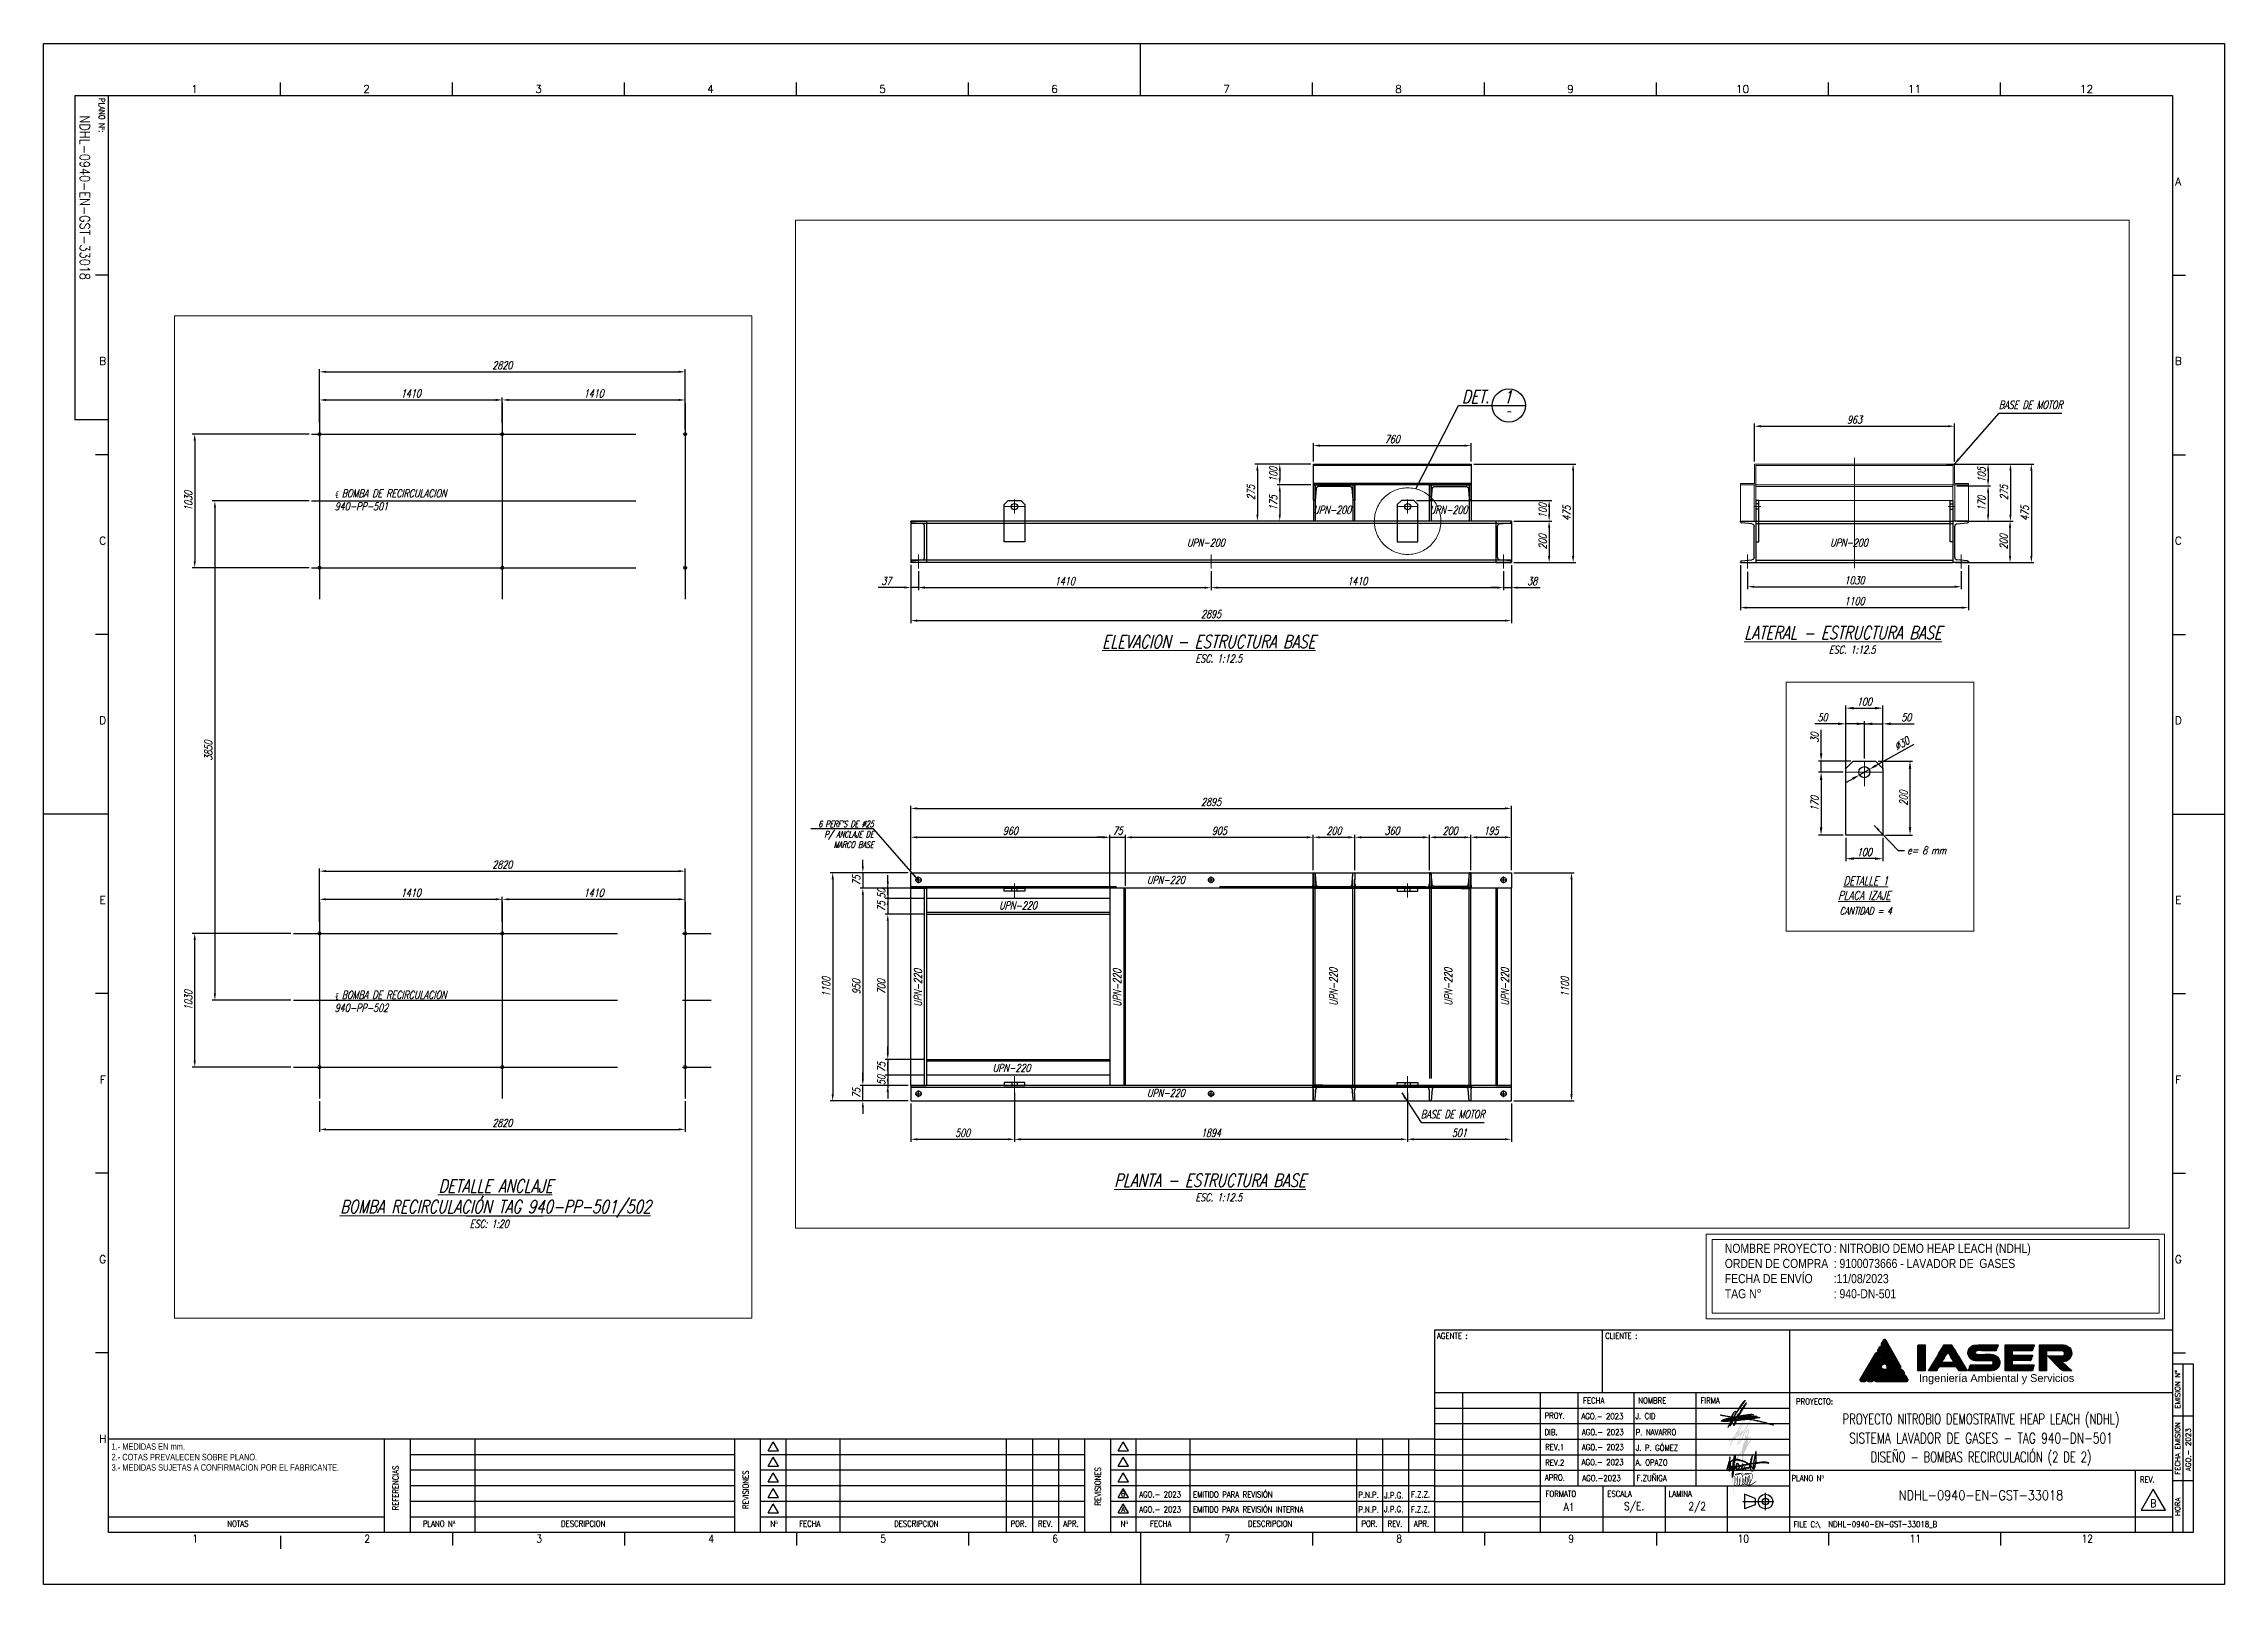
# Paper-space layout '2-2' of a CAD drawing. Header units: millimetres. Extents: x 278 to 1119, y -7 to 587.
# The model-space entities are those that its viewports show. They can reach past a viewport. Long polylines and large blocks are cut down to what shows.
import ezdxf
from ezdxf.enums import TextEntityAlignment as Align

# ---------------------------------------------------------------- set-up
doc = ezdxf.new("R2010")
doc.units = ezdxf.units.MM
doc.header["$LTSCALE"] = 20
doc.linetypes.add('CENTER', pattern=[2, 1.25, -0.25, 0.25, -0.25])
doc.linetypes.add('HIDDEN', pattern=[9.525, 6.35, -3.175])
for name, color, linetype, lineweight in [('IA-ACHURADO', 9, 'Continuous', 5), ('IA-DIBUJO', 3, 'Continuous', 30), ('IA-TITLE', 6, 'Continuous', 13), ('IA-TRAZ', 8, 'Continuous', 5)]:
    doc.layers.add(name, color=color, linetype=linetype, lineweight=lineweight)
for name, color, linetype in [('IA-DIM', 7, 'Continuous'), ('IA-EJES', 4, 'CENTER'), ('IA-EQUIP', 3, 'Continuous'), ('IA-ESTRUCTURAS', 2, 'Continuous'), ('IA-SEGM', 1, 'HIDDEN'), ('IA-SIMBOLS', 2, 'Continuous'), ('IA-TEXT', 2, 'Continuous'), ('IA-VENT', 2, 'Continuous')]:
    doc.layers.add(name, color=color, linetype=linetype)
doc.styles.add('ARIALN_MM', font='ARIALN.TTF')
doc.styles.add('ING-AMB', font='romans.shx', dxfattribs={"width": 0.75, "oblique": 15})
doc.styles.add('ROMANS', font='ROMANS', dxfattribs={"oblique": 12, "height": 3})
doc.styles.add('SALVADOR', font='romans.shx', dxfattribs={"width": 0.75, "oblique": 15})
doc.styles.get("Standard").update_dxf_attribs({"font": 'arial.ttf'})
doc.dimstyles.new('7', dxfattribs={"dimscale": 7, "dimtxt": 3, "dimasz": 3, "dimexe": 1, "dimexo": 1, "dimgap": 1, "dimtad": 1, "dimdec": 0, "dimzin": 0, "dimdsep": 46, "dimtxsty": 'ING-AMB', "dimcen": 0.1, "dimclrd": 7, "dimclre": 7, "dimclrt": 2, "dimadec": 0, "dimazin": 0, "dimtfac": 1, "dimtdec": 0, "dimtmove": 0, "dimatfit": 0, "dimfxl": 1, "dimtfill": 1, "dimtolj": 1, "dimtzin": 0, "dimarcsym": 0})
doc.dimstyles.new('ING-AMB 10', dxfattribs={"dimscale": 10, "dimtxt": 3, "dimasz": 2.5, "dimexe": 1, "dimexo": 1, "dimgap": 1, "dimtad": 1, "dimdec": 0, "dimzin": 0, "dimdsep": 46, "dimtxsty": 'ING-AMB', "dimcen": -2, "dimclrd": 7, "dimclre": 7, "dimclrt": 2, "dimadec": 0, "dimazin": 0, "dimtfac": 1, "dimtdec": 0, "dimtofl": 0, "dimtmove": 0, "dimatfit": 0, "dimfxl": 1, "dimtolj": 1, "dimtzin": 0, "dimarcsym": 0})
doc.dimstyles.new('ING-AMB 12.5', dxfattribs={"dimscale": 12.5, "dimtxt": 3, "dimasz": 2.5, "dimexe": 1, "dimexo": 1, "dimgap": 1, "dimtad": 1, "dimdec": 0, "dimzin": 0, "dimdsep": 46, "dimtxsty": 'ING-AMB', "dimcen": 0.1, "dimclrd": 7, "dimclre": 7, "dimclrt": 2, "dimadec": 0, "dimazin": 0, "dimtfac": 1, "dimtdec": 0, "dimtmove": 0, "dimatfit": 3, "dimfxl": 1, "dimtolj": 1, "dimtzin": 0, "dimarcsym": 0})
doc.dimstyles.new('ING-AMB 20', dxfattribs={"dimscale": 20, "dimtxt": 3, "dimasz": 2.5, "dimexe": 1, "dimexo": 1, "dimgap": 1, "dimtad": 1, "dimdec": 0, "dimzin": 0, "dimdsep": 46, "dimtxsty": 'ING-AMB', "dimcen": 0.1, "dimclrd": 7, "dimclre": 7, "dimclrt": 2, "dimadec": 0, "dimazin": 0, "dimtfac": 1, "dimtdec": 0, "dimtmove": 0, "dimatfit": 0, "dimfxl": 1.25, "dimtolj": 1, "dimtzin": 0, "dimarcsym": 1})
doc.dimstyles.new('ING-AMB 7', dxfattribs={"dimscale": 7, "dimtxt": 3, "dimasz": 2.5, "dimexe": 1, "dimexo": 1, "dimgap": 1, "dimtad": 1, "dimdec": 0, "dimzin": 0, "dimdsep": 46, "dimtxsty": 'ING-AMB', "dimcen": 0.1, "dimclrd": 7, "dimclre": 7, "dimclrt": 2, "dimadec": 0, "dimazin": 0, "dimtfac": 1, "dimtdec": 0, "dimtofl": 0, "dimtmove": 0, "dimatfit": 3, "dimfxl": 1, "dimtolj": 1, "dimtzin": 0, "dimarcsym": 0})
pattern_1 = [(45, (709.98646, 26.35357), (-0.08838835, 0.08838835), [])]

psp = doc.layouts.new('2-2')

# ---------------------------------------------------------------- texts
at = {"color": 2, "style": 'ING-AMB', "width": 0.85}
for s, p in [('AGO.-2023', (871.86, 32.79)), ('F.ZUÑIGA', (892.78, 32.79))]:
    psp.add_text(s, height=2.3, dxfattribs=at).set_placement(p)
at = {"layer": 'IA-TEXT', "width": 0.75}
for s, p in [('2.- COTAS PREVALECEN SOBRE PLANO.', (304.68, 40.79)), ('1.- MEDIDAS EN mm.', (304.68, 44.84)), ('3.- MEDIDAS SUJETAS A CONFIRMACION POR EL FABRICANTE.', (304.68, 36.79))]:
    psp.add_text(s, height=2.5, dxfattribs=at).set_placement(p)
at = {"layer": 'IA-TEXT', "color": 2, "char_height": 3, "attachment_point": 7, "line_spacing_factor": 0.37, "style": 'ING-AMB'}
for insert in [(722.71, 348.42), (722.71, 140.7)]:
    psp.add_mtext('ESC. 1:12.5', dxfattribs=dict(at, insert=insert))
at = {"layer": 'IA-TEXT', "insert": (926.82, 124.27), "char_height": 3.5, "attachment_point": 1, "style": 'ARIALN_MM'}
psp.add_mtext_dynamic_manual_height_columns('NOMBRE PROYECTO^I: NITROBIO DEMO HEAP LEACH (NDHL){\\fArial Nova|b0|i0|c0|p32;\\H0.95833x; }\\PORDEN DE COMPRA^I: 9100073666 - LAVADOR DE  GASES\\PFECHA DE ENVÍO^I:11/08/2023\\PTAG N°^I^I: 940-DN-501', width=165.9342, gutter_width=15, heights=[0], dxfattribs=at)
at = {"layer": 'IA-TITLE', "char_height": 5, "attachment_point": 1, "style": 'ING-AMB'}
for s, insert in [('\\pi56.78632;{\\LELEVACION - ESTRUCTURA BASE}', (629.88, 358.95)), ('\\pi61.42918;{\\LPLANTA - ESTRUCTURA BASE}', (629.88, 151.23))]:
    psp.add_mtext_dynamic_manual_height_columns(s, width=207.9481, gutter_width=20, heights=[0], dxfattribs=dict(at, insert=insert))

msp = doc.modelspace()

# ---------------------------------------------------------------- texts
at = {"layer": 'IA-DIM', "color": 2, "char_height": 37.5, "attachment_point": 4, "style": 'ING-AMB'}
for insert, width in [((4417.1, 75621.1, 40.1), 959.331), ((1630.9, 72202.5, 40.1), 960.331)]:
    msp.add_mtext('\\A1;BASE DE MOTOR ', dxfattribs=dict(at, insert=insert, width=width))
at = {"layer": 'IA-DIM', "color": 2, "insert": (10107.6, 3659), "char_height": 60, "width": 538.543, "attachment_point": 1, "style": 'ING-AMB', "bg_fill": 3, "box_fill_scale": 1.5, "bg_fill_color": 256, "bg_fill_true_color": 13158600, "bg_fill_transparency": 0}
msp.add_mtext('ESC: 1:20', dxfattribs=at)
at = {"layer": 'IA-EQUIP', "color": 2, "insert": (541.8, 70563, 0), "char_height": 21, "attachment_point": 7, "style": 'ING-AMB'}
msp.add_mtext('\\A1;e= 8 mm', dxfattribs=at)
at = {"layer": 'IA-TEXT', "color": 2, "style": 'ING-AMB'}
for s, insert, char_height, attachment_point in [('UPN-200', (1113.1, 75096.4, -1283.4), 37.5, 7), ('UPN-200', (1673.1, 75096.4, -1283.4), 37.5, 7), ('UPN-200', (503.5, 74938.1, -1283.4), 37.5, 7), ('UPN-200', (3603.7, 74938.1, -1283.4), 37.5, 7), ('UPN-220', (310.5, 73350.3), 37.5, 1), ('UPN-220', (-402, 73227.3), 37.5, 1), ('UPN-220', (-433.6, 72443.9), 37.5, 1), ('UPN-220', (310.5, 72286.5), 37.5, 7), ('CANTIDAD = 4', (359.2, 70400.3, 126.2), 19.688, 7)]:
    msp.add_mtext(s, dxfattribs=dict(at, insert=insert, char_height=char_height, attachment_point=attachment_point))
at = {"layer": 'IA-TEXT', "color": 2, "insert": (3598, 74422.4), "char_height": 37.5, "attachment_point": 7, "line_spacing_factor": 0.37, "style": 'ING-AMB'}
msp.add_mtext('ESC. 1:12.5', dxfattribs=at)
at = {"layer": 'IA-TEXT', "color": 2, "insert": (-1006.8, 73551.5, 40.1), "char_height": 30, "width": 959.331, "attachment_point": 6, "style": 'ING-AMB'}
msp.add_mtext("\\A1;6 PERF'S DE %%C25\\PP/ ANCLAJE DE\\PMARCO BASE  ", dxfattribs=at)
at = {"layer": 'IA-TEXT', "color": 2, "char_height": 37.5, "attachment_point": 7, "rotation": 90, "style": 'ING-AMB'}
for insert in [(-774.4, 72720.1), (185.5, 72720.1), (1228.6, 72724.9), (1782.3, 72724.9), (2055.3, 72724.9)]:
    msp.add_mtext('UPN-220', dxfattribs=dict(at, insert=insert))
at = {"layer": 'IA-TEXT', "char_height": 60, "style": 'ING-AMB'}
for s, insert, attachment_point in [('\\pi-180,l240,t240;℄ BOMBA DE RECIRCULACION\\P940-PP-501', (9005.4, 9291.6), 1), ('\\pi-180,l240,t240;℄ BOMBA DE RECIRCULACION\\P940-PP-502', (9005.4, 5264.9), 7)]:
    msp.add_mtext_dynamic_manual_height_columns(s, width=4463.714, gutter_width=1, heights=[0], dxfattribs=dict(at, insert=insert, attachment_point=attachment_point))
at = {"layer": 'IA-TITLE', "style": 'ING-AMB', "oblique": 15, "width": 0.75}
msp.add_text('%%UDETALLE ANCLAJE', height=100, dxfattribs=at).set_placement((10307.1, 3922.1), align=Align.MIDDLE)
at = {"layer": 'IA-TITLE', "attachment_point": 1, "style": 'ING-AMB'}
for s, width, gutter_width, insert, char_height in [('\\pi752.23972;{\\LLATERAL - ESTRUCTURA BASE}', 2599.351, 250, (2437.6, 74554), 62.5), ('\\pi522.82822;{\\LDETALLE 1}', 1178.959, 131.2, (-152.9, 70502.8, 126.2), 22.969), ('\\pi508.0626;{\\LPLACA IZAJE}', 1178.959, 131.2, (-152.9, 70463.5, 126.2), 22.969)]:
    msp.add_mtext_dynamic_manual_height_columns(s, width=width, gutter_width=gutter_width, heights=[0], dxfattribs=dict(at, insert=insert, char_height=char_height))

# ---------------------------------------------------------------- blocks, each defined once
blk = doc.blocks.new('Form')
at = {"true_color": 0x00c200}
h = blk.add_hatch(dxfattribs=at)
h.set_pattern_fill('ANSI31', color=92)
h.set_pattern_definition(pattern_1)
h.paths.add_polyline_path([(710.48, 94.21, 0.576873), (709.61, 94.22), (708.72, 92.73, 0.270221), (708.72, 92.23), (713.71, 83.42, 0.270042), (714.14, 83.17), (715.78, 83.17, 0.572412), (716.22, 83.92)])
h.paths.add_polyline_path([(709.61, 82.84, -0.186623), (709.4, 82.91), (708.99, 83.29, 0.479423), (708.53, 83.21), (707.53, 81.47, 0.57635), (707.96, 80.72), (717.15, 80.72, 0.572412), (717.59, 81.46), (716.97, 82.58, 0.271931), (716.53, 82.84)])
h = blk.add_hatch(dxfattribs=at)
h.set_pattern_fill('ANSI31', color=92)
h.set_pattern_definition(pattern_1)
h.paths.add_polyline_path([(700.49, 78.99, 0.58279), (700.92, 78.24), (702.42, 78.24, 0.26762), (702.85, 78.49), (708.1, 87.55, 0.280355), (708.09, 88.07), (707.41, 89.13, 0.557127), (706.56, 89.12)])
at = {"true_color": 0x0000df}
h = blk.add_hatch(dxfattribs=at)
h.set_pattern_fill('ANSI31', color=172)
h.set_pattern_definition(pattern_1)
h.paths.add_polyline_path([(708.88, 91.55, 0.572212), (708.02, 91.55), (707.29, 90.34, 0.284167), (707.29, 89.81), (710.8, 84.3, -0.176969), (710.85, 84.1), (710.77, 83.51, 0.453736), (711.07, 83.17), (712.84, 83.17, 0.577073), (713.27, 83.92)])
h.paths.add_polyline_path([(709.07, 84.51, -0.160705), (709.21, 84.64), (709.72, 84.86, 0.46747), (709.85, 85.3), (708.77, 87, 0.562067), (707.92, 86.98), (703.29, 78.99, 0.57776), (703.72, 78.24), (705.18, 78.24, 0.268754), (705.62, 78.49)])
h.paths.add_polyline_path([(718.54, 78.24, 0.572412), (718.97, 78.98), (718.19, 80.38, 0.271931), (717.76, 80.63), (707.34, 80.63, 0.268754), (706.91, 80.38), (706.11, 78.99, 0.57635), (706.54, 78.24)])
h = blk.add_hatch(dxfattribs=at)
h.set_pattern_fill('ANSI31', color=172)
h.set_pattern_definition([(45, (752.61094, 42.49926), (-0.08838835, 0.08838835), [])])
edge = h.paths.add_edge_path()
edge.add_spline(control_points=[(725.6, 87.34), (725.6, 89.82), (725.6, 92.29), (725.6, 92.29), (725.6, 92.29), (723.06, 92.29), (723.06, 92.29)], knot_values=[0.5, 0.5, 0.5, 0.5, 0.6, 0.6, 0.6, 0.8, 0.8, 0.8, 0.8], degree=3, periodic=0)
edge.add_spline(control_points=[(723.06, 92.29), (722.86, 92.29), (722.8, 92.23), (722.8, 92.04)], knot_values=[0.8, 0.8, 0.8, 0.8, 1, 1, 1, 1], degree=3, periodic=0)
edge.add_spline(control_points=[(722.8, 92.04), (722.8, 92.04), (722.8, 89.63), (722.8, 87.21)], knot_values=[0, 0, 0, 0, 0.1, 0.1, 0.1, 0.1], degree=3, periodic=0)
edge.add_spline(control_points=[(722.8, 87.21), (722.8, 84.8), (722.8, 82.39), (722.8, 82.39), (722.8, 82.39), (723.5, 82.39), (724.2, 82.39)], knot_values=[0.1, 0.1, 0.1, 0.1, 0.2, 0.2, 0.2, 0.3, 0.3, 0.3, 0.3], degree=3, periodic=0)
edge.add_spline(control_points=[(724.2, 82.39), (724.9, 82.39), (725.6, 82.39), (725.6, 82.39), (725.6, 82.39), (725.6, 84.86), (725.6, 87.34)], knot_values=[0.3, 0.3, 0.3, 0.3, 0.4, 0.4, 0.4, 0.5, 0.5, 0.5, 0.5], degree=3, periodic=0)
edge = h.paths.add_edge_path()
edge.add_spline(control_points=[(734.4, 92.29), (733.64, 92.29), (732.88, 92.29), (732.88, 92.29), (732.88, 92.29), (731.42, 89.85), (731.42, 89.85)], knot_values=[0.708333, 0.708333, 0.708333, 0.708333, 0.75, 0.75, 0.75, 0.833333, 0.833333, 0.833333, 0.833333], degree=3, periodic=0)
edge.add_spline(control_points=[(731.42, 89.85), (730.91, 89), (730.44, 88.21), (729.93, 87.37), (729.93, 87.37), (729.19, 86.12), (728.44, 84.88)], knot_values=[0.833333, 0.833333, 0.833333, 0.833333, 0.916667, 0.916667, 0.916667, 0.958333, 0.958333, 0.958333, 0.958333], degree=3, periodic=0)
edge.add_spline(control_points=[(728.44, 84.88), (727.7, 83.63), (726.95, 82.39), (726.95, 82.39), (726.95, 82.39), (730.09, 82.39), (730.09, 82.39)], knot_values=[0.958333, 0.958333, 0.958333, 0.958333, 1, 1, 1, 1.083333, 1.083333, 1.083333, 1.083333], degree=3, periodic=0)
edge.add_spline(control_points=[(730.09, 82.39), (730.22, 82.63), (730.76, 83.83), (731.1, 83.83), (731.1, 83.83), (737.62, 83.83), (737.62, 83.83)], knot_values=[0.083333, 0.083333, 0.083333, 0.083333, 0.166667, 0.166667, 0.166667, 0.25, 0.25, 0.25, 0.25], degree=3, periodic=0)
edge.add_spline(control_points=[(737.62, 83.83), (737.9, 83.83), (738.53, 82.5), (738.55, 82.39), (738.55, 82.39), (739.36, 82.39), (740.16, 82.39)], knot_values=[0.25, 0.25, 0.25, 0.25, 0.333333, 0.333333, 0.333333, 0.375, 0.375, 0.375, 0.375], degree=3, periodic=0)
edge.add_spline(control_points=[(740.16, 82.39), (740.97, 82.39), (741.77, 82.39), (741.77, 82.39), (741.77, 82.39), (738.84, 87.33), (738.84, 87.33)], knot_values=[0.375, 0.375, 0.375, 0.375, 0.416667, 0.416667, 0.416667, 0.5, 0.5, 0.5, 0.5], degree=3, periodic=0)
edge.add_spline(control_points=[(738.84, 87.33), (738.33, 88.18), (737.89, 88.94), (737.38, 89.77)], knot_values=[0.5, 0.5, 0.5, 0.5, 0.583333, 0.583333, 0.583333, 0.583333], degree=3, periodic=0)
edge.add_spline(control_points=[(737.38, 89.77), (737.13, 90.18), (736, 91.99), (735.93, 92.29), (735.93, 92.29), (735.17, 92.29), (734.4, 92.29)], knot_values=[0.583333, 0.583333, 0.583333, 0.583333, 0.666667, 0.666667, 0.666667, 0.708333, 0.708333, 0.708333, 0.708333], degree=3, periodic=0)
edge = h.paths.add_edge_path(flags=16)
edge.add_spline(control_points=[(732.6, 86.65), (732.82, 87.06), (734.17, 89.41), (734.4, 89.58)], knot_values=[0.833333, 0.833333, 0.833333, 0.833333, 1, 1, 1, 1], degree=3, periodic=0)
edge.add_spline(control_points=[(734.4, 89.58), (734.47, 89.28), (734.77, 88.88), (734.94, 88.59)], knot_values=[0, 0, 0, 0, 0.166667, 0.166667, 0.166667, 0.166667], degree=3, periodic=0)
edge.add_spline(control_points=[(734.94, 88.59), (735.14, 88.25), (735.32, 87.97), (735.5, 87.64)], knot_values=[0.166667, 0.166667, 0.166667, 0.166667, 0.333333, 0.333333, 0.333333, 0.333333], degree=3, periodic=0)
edge.add_spline(control_points=[(735.5, 87.64), (735.72, 87.23), (736.53, 86.02), (736.6, 85.69), (736.6, 85.69), (732.03, 85.69), (732.03, 85.69)], knot_values=[0.333333, 0.333333, 0.333333, 0.333333, 0.5, 0.5, 0.5, 0.666667, 0.666667, 0.666667, 0.666667], degree=3, periodic=0)
edge.add_spline(control_points=[(732.03, 85.69), (732.21, 86.03), (732.4, 86.29), (732.6, 86.65)], knot_values=[0.666667, 0.666667, 0.666667, 0.666667, 0.833333, 0.833333, 0.833333, 0.833333], degree=3, periodic=0)
edge = h.paths.add_edge_path()
edge.add_spline(control_points=[(745.09, 89.82), (745.45, 90.28), (746.76, 90.09), (747.53, 90.09)], knot_values=[0.684211, 0.684211, 0.684211, 0.684211, 0.736842, 0.736842, 0.736842, 0.736842], degree=3, periodic=0)
edge.add_spline(control_points=[(747.53, 90.09), (749.36, 90.09), (751.2, 90.09), (753.03, 90.09)], knot_values=[0.736842, 0.736842, 0.736842, 0.736842, 0.789474, 0.789474, 0.789474, 0.789474], degree=3, periodic=0)
edge.add_spline(control_points=[(753.03, 90.09), (753.09, 90.82), (753.65, 91.56), (753.71, 92.29)], knot_values=[0.789474, 0.789474, 0.789474, 0.789474, 0.842105, 0.842105, 0.842105, 0.842105], degree=3, periodic=0)
edge.add_spline(control_points=[(753.71, 92.29), (751.28, 92.29), (748.85, 92.29), (746.43, 92.29)], knot_values=[0.842105, 0.842105, 0.842105, 0.842105, 0.894737, 0.894737, 0.894737, 0.894737], degree=3, periodic=0)
edge.add_spline(control_points=[(746.43, 92.29), (745.05, 92.29), (744.18, 92.28), (743.38, 91.7)], knot_values=[0.894737, 0.894737, 0.894737, 0.894737, 0.947368, 0.947368, 0.947368, 0.947368], degree=3, periodic=0)
edge.add_spline(control_points=[(743.38, 91.7), (742.66, 91.19), (742.11, 90.22), (742.11, 89.33)], knot_values=[0.947368, 0.947368, 0.947368, 0.947368, 1, 1, 1, 1], degree=3, periodic=0)
edge.add_spline(control_points=[(742.11, 89.33), (742.11, 88.37), (742.63, 87.46), (743.17, 87.01)], knot_values=[0, 0, 0, 0, 0.052632, 0.052632, 0.052632, 0.052632], degree=3, periodic=0)
edge.add_spline(control_points=[(743.17, 87.01), (743.88, 86.4), (744.48, 86.19), (745.75, 86.2), (745.75, 86.2), (750.83, 86.2), (750.83, 86.2)], knot_values=[0.052632, 0.052632, 0.052632, 0.052632, 0.105263, 0.105263, 0.105263, 0.157895, 0.157895, 0.157895, 0.157895], degree=3, periodic=0)
edge.add_spline(control_points=[(750.83, 86.2), (751.54, 86.2), (751.84, 85.96), (751.84, 85.35)], knot_values=[0.157895, 0.157895, 0.157895, 0.157895, 0.210526, 0.210526, 0.210526, 0.210526], degree=3, periodic=0)
edge.add_spline(control_points=[(751.84, 85.35), (751.84, 84.52), (751.07, 84.59), (750.24, 84.59), (750.24, 84.59), (743.04, 84.59), (743.04, 84.59)], knot_values=[0.210526, 0.210526, 0.210526, 0.210526, 0.263158, 0.263158, 0.263158, 0.315789, 0.315789, 0.315789, 0.315789], degree=3, periodic=0)
edge.add_spline(control_points=[(743.04, 84.59), (742.9, 84.3), (742.78, 83.88), (742.65, 83.54)], knot_values=[0.315789, 0.315789, 0.315789, 0.315789, 0.368421, 0.368421, 0.368421, 0.368421], degree=3, periodic=0)
edge.add_spline(control_points=[(742.65, 83.54), (742.51, 83.17), (742.36, 82.74), (742.28, 82.39)], knot_values=[0.368421, 0.368421, 0.368421, 0.368421, 0.421053, 0.421053, 0.421053, 0.421053], degree=3, periodic=0)
edge.add_spline(control_points=[(742.28, 82.39), (744.76, 82.39), (747.24, 82.39), (749.73, 82.39)], knot_values=[0.421053, 0.421053, 0.421053, 0.421053, 0.473684, 0.473684, 0.473684, 0.473684], degree=3, periodic=0)
edge.add_spline(control_points=[(749.73, 82.39), (751.25, 82.39), (751.97, 82.25), (752.96, 82.88)], knot_values=[0.473684, 0.473684, 0.473684, 0.473684, 0.526316, 0.526316, 0.526316, 0.526316], degree=3, periodic=0)
edge.add_spline(control_points=[(752.96, 82.88), (755.18, 84.26), (754.91, 88.1), (751.64, 88.62)], knot_values=[0.526316, 0.526316, 0.526316, 0.526316, 0.578947, 0.578947, 0.578947, 0.578947], degree=3, periodic=0)
edge.add_spline(control_points=[(751.64, 88.62), (749.56, 88.95), (745.67, 88.3), (745.13, 88.88)], knot_values=[0.578947, 0.578947, 0.578947, 0.578947, 0.631579, 0.631579, 0.631579, 0.631579], degree=3, periodic=0)
edge.add_spline(control_points=[(745.13, 88.88), (744.88, 89.15), (744.86, 89.53), (745.09, 89.82)], knot_values=[0.631579, 0.631579, 0.631579, 0.631579, 0.684211, 0.684211, 0.684211, 0.684211], degree=3, periodic=0)
edge = h.paths.add_edge_path()
edge.add_spline(control_points=[(759.13, 89.2), (759.13, 89.6), (759.13, 90.01), (759.13, 90.01), (759.13, 90.01), (766.75, 90.01), (766.75, 90.01)], knot_values=[0.633333, 0.633333, 0.633333, 0.633333, 0.666667, 0.666667, 0.666667, 0.733333, 0.733333, 0.733333, 0.733333], degree=3, periodic=0)
edge.add_spline(control_points=[(766.75, 90.01), (767.06, 90.01), (767.08, 90.47), (767.29, 91.08)], knot_values=[0.733333, 0.733333, 0.733333, 0.733333, 0.8, 0.8, 0.8, 0.8], degree=3, periodic=0)
edge.add_spline(control_points=[(767.29, 91.08), (767.43, 91.49), (767.58, 91.89), (767.68, 92.29), (767.68, 92.29), (764.86, 92.29), (762.05, 92.29)], knot_values=[0.8, 0.8, 0.8, 0.8, 0.866667, 0.866667, 0.866667, 0.9, 0.9, 0.9, 0.9], degree=3, periodic=0)
edge.add_spline(control_points=[(762.05, 92.29), (759.23, 92.29), (756.42, 92.29), (756.42, 92.29), (756.42, 92.29), (756.42, 89.82), (756.42, 87.34)], knot_values=[0.9, 0.9, 0.9, 0.9, 0.933333, 0.933333, 0.933333, 0.966667, 0.966667, 0.966667, 0.966667], degree=3, periodic=0)
edge.add_spline(control_points=[(756.42, 87.34), (756.42, 84.86), (756.42, 82.39), (756.42, 82.39), (756.42, 82.39), (767, 82.39), (767, 82.39)], knot_values=[0.966667, 0.966667, 0.966667, 0.966667, 1, 1, 1, 1.066667, 1.066667, 1.066667, 1.066667], degree=3, periodic=0)
edge.add_spline(control_points=[(767, 82.39), (767.03, 82.75), (767.42, 83.76), (767.57, 84.2)], knot_values=[0.066667, 0.066667, 0.066667, 0.066667, 0.133333, 0.133333, 0.133333, 0.133333], degree=3, periodic=0)
edge.add_spline(control_points=[(767.57, 84.2), (767.65, 84.44), (767.77, 84.67), (767.42, 84.67), (767.42, 84.67), (765.35, 84.67), (763.27, 84.67)], knot_values=[0.133333, 0.133333, 0.133333, 0.133333, 0.2, 0.2, 0.2, 0.233333, 0.233333, 0.233333, 0.233333], degree=3, periodic=0)
edge.add_spline(control_points=[(763.27, 84.67), (761.2, 84.67), (759.13, 84.67), (759.13, 84.67), (759.13, 84.67), (759.13, 85.07), (759.13, 85.48)], knot_values=[0.233333, 0.233333, 0.233333, 0.233333, 0.266667, 0.266667, 0.266667, 0.3, 0.3, 0.3, 0.3], degree=3, periodic=0)
edge.add_spline(control_points=[(759.13, 85.48), (759.13, 85.88), (759.13, 86.28), (759.13, 86.28), (759.13, 86.28), (766.15, 86.28), (766.15, 86.28)], knot_values=[0.3, 0.3, 0.3, 0.3, 0.333333, 0.333333, 0.333333, 0.4, 0.4, 0.4, 0.4], degree=3, periodic=0)
edge.add_spline(control_points=[(766.15, 86.28), (766.47, 86.28), (766.57, 86.9), (766.67, 87.2)], knot_values=[0.4, 0.4, 0.4, 0.4, 0.466667, 0.466667, 0.466667, 0.466667], degree=3, periodic=0)
edge.add_spline(control_points=[(766.67, 87.2), (766.78, 87.52), (766.99, 88), (767, 88.4), (767, 88.4), (765.03, 88.4), (763.06, 88.4)], knot_values=[0.466667, 0.466667, 0.466667, 0.466667, 0.533333, 0.533333, 0.533333, 0.566667, 0.566667, 0.566667, 0.566667], degree=3, periodic=0)
edge.add_spline(control_points=[(763.06, 88.4), (761.09, 88.4), (759.13, 88.4), (759.13, 88.4), (759.13, 88.4), (759.13, 88.8), (759.13, 89.2)], knot_values=[0.566667, 0.566667, 0.566667, 0.566667, 0.6, 0.6, 0.6, 0.633333, 0.633333, 0.633333, 0.633333], degree=3, periodic=0)
h.paths.add_polyline_path([(778.36, 90.01, -0.997595), (778.43, 88.05), (772.84, 88.06), (777.83, 82.93, 0.208583), (779.31, 82.32), (782.16, 82.39), (778.35, 85.94, 1.12618), (778.77, 92.29), (769.71, 92.29), (769.71, 82.39), (772.42, 82.39), (772.42, 90.01)])
at = {"color": 1}
for p, q in [((0, 594), (841, 594)), ((0, 0), (0, 594)), ((423, 574), (423, 594)), ((841, 594), (841, 0)), ((91.33, 574), (91.33, 579)), ((157.67, 574), (157.67, 579)), ((224, 574), (224, 579)), ((290.33, 574), (290.33, 579)), ((356.67, 574), (356.67, 579)), ((423, 574), (423, 579)), ((489.33, 574), (489.33, 579)), ((555.67, 574), (555.67, 579)), ((622, 574), (622, 579)), ((688.33, 574), (688.33, 579)), ((754.67, 574), (754.67, 579)), ((25, 504.75), (20, 504.75)), ((821, 504.75), (826, 504.75)), ((25, 435.5), (20, 435.5)), ((821, 435.5), (826, 435.5)), ((25, 366.25), (20, 366.25)), ((821, 366.25), (826, 366.25)), ((25, 297), (0, 297)), ((25, 297), (20, 297)), ((821, 297), (841, 297)), ((25, 227.75), (20, 227.75)), ((821, 227.75), (826, 227.75)), ((25, 158.5), (20, 158.5)), ((821, 158.5), (826, 158.5)), ((25, 89.25), (20, 89.25)), ((821, 89.25), (826, 89.25)), ((279.38, 51.54), (281.38, 55)), ((279.38, 51.54), (283.38, 51.54)), ((283.38, 51.54), (281.38, 55)), ((414.38, 51.54), (416.38, 55)), ((414.38, 51.54), (418.38, 51.54)), ((418.38, 51.54), (416.38, 55)), ((266.38, 50), (141.38, 50)), ((266.38, 44), (141.38, 44)), ((401.38, 50), (276.38, 50)), ((401.38, 44), (276.38, 44)), ((279.38, 45.54), (281.38, 49)), ((279.38, 45.54), (283.38, 45.54)), ((279.38, 39.54), (281.38, 43)), ((283.38, 45.54), (281.38, 49)), ((283.38, 39.54), (281.38, 43)), ((536.38, 50), (411.38, 50)), ((536.38, 44), (411.38, 44)), ((414.38, 45.54), (416.38, 49)), ((414.38, 45.54), (418.38, 45.54)), ((414.38, 39.54), (416.38, 43)), ((418.38, 45.54), (416.38, 49)), ((418.38, 39.54), (416.38, 43)), ((266.38, 38), (141.38, 38)), ((401.38, 38), (276.38, 38)), ((279.38, 39.54), (283.38, 39.54)), ((279.38, 33.54), (281.38, 37)), ((283.38, 33.54), (281.38, 37)), ((536.38, 38), (411.38, 38)), ((414.38, 39.54), (418.38, 39.54)), ((414.38, 33.54), (416.38, 37)), ((418.38, 33.54), (416.38, 37)), ((664.04, 28.56), (664.04, 35.35)), ((266.38, 32), (141.38, 32)), ((401.38, 32), (276.38, 32)), ((279.38, 33.54), (283.38, 33.54)), ((279.38, 27.54), (281.38, 31)), ((279.38, 27.54), (283.38, 27.54)), ((283.38, 27.54), (281.38, 31)), ((536.38, 32), (411.38, 32)), ((414.38, 33.54), (418.38, 33.54)), ((414.38, 27.54), (416.38, 31)), ((414.38, 27.54), (418.38, 27.54)), ((418.38, 27.54), (416.38, 31)), ((655.33, 31.94), (667.23, 31.94)), ((91.33, 18.71), (91.33, 13.71)), ((157.67, 20), (157.67, 15)), ((224, 20), (224, 15)), ((290.33, 20), (290.33, 15)), ((356.67, 20), (356.67, 15)), ((423, 20), (423, 0)), ((423, 20), (423, 15)), ((489.33, 20), (489.33, 15)), ((555.67, 20), (555.67, 15)), ((622, 20), (622, 15)), ((688.33, 20), (688.33, 15)), ((754.67, 20), (754.67, 15)), ((841, 0), (0, 0))]:
    blk.add_line(p, q, dxfattribs=at)
at = {"color": 6}
for p, q in [((12, 574), (821, 574)), ((12, 574), (12, 449)), ((25, 20), (25, 574)), ((821, 574), (821, 20)), ((25, 449), (12, 449)), ((821, 85), (829, 85)), ((829, 85), (829, 20)), ((829, 20), (25, 20))]:
    blk.add_line(p, q, dxfattribs=at)
at = {"color": 2}
for p, q in [((536.38, 98), (536.38, 20)), ((821, 98), (536.38, 98)), ((601.23, 74), (601.23, 98)), ((673.28, 98), (673.28, 20)), ((536.38, 74), (821, 74)), ((536.38, 68), (673.28, 68)), ((547.18, 74), (547.18, 20)), ((577.18, 74), (577.18, 50)), ((577.18, 74), (577.18, 20)), ((591.6, 74), (591.6, 38)), ((613.21, 74), (613.21, 38)), ((637.21, 74), (637.21, 38)), ((276.38, 56), (25, 56)), ((131.38, 56), (131.38, 20)), ((141.38, 56), (141.38, 20)), ((166.38, 20), (166.38, 56)), ((266.38, 56), (266.38, 20)), ((276.38, 56), (276.38, 20)), ((411.38, 56), (276.38, 56)), ((286.38, 20), (286.38, 56)), ((307.17, 20), (307.17, 56)), ((371.38, 20), (371.38, 56)), ((381.38, 56), (381.38, 20)), ((391.38, 56), (391.38, 20)), ((401.38, 56), (401.38, 20)), ((536.38, 56), (411.38, 56)), ((411.38, 56), (411.38, 20)), ((421.38, 20), (421.38, 56)), ((442.17, 20), (442.17, 56)), ((506.38, 20), (506.38, 56)), ((516.38, 56), (516.38, 20)), ((526.38, 56), (526.38, 20)), ((673.28, 44), (821, 44)), ((806.59, 44), (806.59, 20)), ((577.18, 38), (673.28, 38)), ((601.28, 38), (601.28, 20)), ((625.28, 38), (625.28, 20)), ((649.28, 38), (649.28, 20)), ((25, 26), (131.38, 26)), ((141.38, 26), (266.38, 26)), ((276.38, 26), (401.38, 26)), ((411.38, 26), (821, 26))]:
    blk.add_line(p, q, dxfattribs=at)
at = {"color": 95}
for p, q in [((708.72, 92.73), (709.61, 94.22)), ((710.48, 94.21), (716.22, 83.92)), ((700.49, 78.99), (706.56, 89.12)), ((702.85, 78.49), (708.1, 87.55)), ((707.41, 89.13), (708.09, 88.07)), ((708.72, 92.23), (713.71, 83.42)), ((700.92, 78.24), (702.42, 78.24)), ((707.53, 81.47), (708.53, 83.21)), ((707.96, 80.72), (717.15, 80.72)), ((709.4, 82.91), (708.99, 83.29)), ((716.53, 82.84), (709.61, 82.84)), ((714.14, 83.17), (715.78, 83.17)), ((716.97, 82.58), (717.59, 81.46))]:
    blk.add_line(p, q, dxfattribs=at)
at = {"color": 156}
for p, q in [((703.29, 78.99), (707.92, 86.98)), ((705.62, 78.49), (709.07, 84.51)), ((707.29, 90.34), (708.02, 91.55)), ((707.29, 89.81), (710.8, 84.3)), ((708.77, 87), (709.86, 85.29)), ((708.88, 91.55), (713.27, 83.92)), ((709.21, 84.64), (709.72, 84.86)), ((710.85, 84.1), (710.77, 83.51)), ((703.72, 78.24), (705.18, 78.24)), ((706.11, 78.99), (706.91, 80.38)), ((706.54, 78.24), (718.54, 78.24)), ((707.34, 80.63), (717.76, 80.63)), ((711.07, 83.17), (712.84, 83.17)), ((718.19, 80.38), (718.97, 78.98))]:
    blk.add_line(p, q, dxfattribs=at)
at = {"color": 8}
for p, q in [((825, 85), (825, 20)), ((536.38, 62), (673.28, 62)), ((821, 65), (828.94, 65)), ((536.38, 56), (673.28, 56)), ((536.38, 50), (612.04, 50)), ((536.38, 44), (577.18, 44)), ((577.18, 44), (673.28, 44)), ((612.04, 50), (673.28, 50)), ((536.38, 38), (577.18, 38)), ((821, 40), (828.94, 40)), ((536.38, 32), (577.18, 32))]:
    blk.add_line(p, q, dxfattribs=at)
at = {"color": 3}
for p, q in [((660, 33.16), (655.88, 34.78)), ((655.88, 34.78), (655.88, 29.11)), ((660, 30.73), (655.88, 29.11)), ((660, 33.16), (660, 30.73))]:
    blk.add_line(p, q, dxfattribs=at)
at = {"color": 156}
blk.add_lwpolyline([(772.42, 90.01), (772.42, 82.39), (769.71, 82.39), (769.71, 92.29), (778.77, 92.29, -1.12618), (778.35, 85.94), (782.16, 82.39), (779.31, 82.32, -0.208583), (777.83, 82.93), (772.84, 88.06), (778.43, 88.05, 0.961015), (778.43, 90.01)], format="xyb", close=True, dxfattribs=at)
at = {"color": 1}
blk.add_lwpolyline([(813.56, 36.65), (808.89, 28.55), (818.24, 28.55)], close=True, dxfattribs=at)
at = {"color": 3}
for radius in [2.83, 1.21]:
    blk.add_circle((664.04, 31.94), radius, dxfattribs=at)
at = {"color": 95}
for centre, radius, start, end in [((709.15, 92.47), 0.5, 149.06724, 209.55271), ((710.04, 93.96), 0.5, 29.14938, 149.06724), ((706.99, 88.86), 0.5, 32.57386, 149.06724), ((707.66, 87.8), 0.5, 329.92953, 32.57386), ((700.92, 78.74), 0.5, 149.06724, 270), ((700.92, 78.74), 0.5, 149.06724, 270), ((702.42, 78.74), 0.5, 270, 329.92953), ((707.96, 81.22), 0.5, 150.17208, 270), ((708.79, 83.06), 0.3, 47.71554, 150.17208), ((709.61, 83.14), 0.3, 227.71554, 270), ((714.14, 83.67), 0.5, 209.55271, 270), ((715.78, 83.67), 0.5, 270, 29.14938), ((716.53, 82.34), 0.5, 29.14938, 90), ((717.15, 81.22), 0.5, 270, 29.14938)]:
    blk.add_arc(centre, radius, start, end, dxfattribs=at)
at = {"color": 156}
for centre, radius, start, end in [((707.71, 90.08), 0.5, 149.06724, 212.52075), ((708.36, 86.74), 0.5, 31.27552, 151.22788), ((708.35, 86.73), 0.5, 32.57386, 149.92953), ((708.45, 91.3), 0.5, 29.95236, 149.06724), ((709.33, 84.36), 0.3, 113.65353, 150.17208), ((709.6, 85.14), 0.3, 293.65353, 31.27552), ((710.55, 84.14), 0.3, 352.37802, 32.52075), ((703.72, 78.74), 0.5, 149.92953, 270), ((705.18, 78.74), 0.5, 270, 330.17208), ((706.54, 78.74), 0.5, 150.17208, 270), ((707.34, 80.13), 0.5, 90, 150.17208), ((711.07, 83.47), 0.3, 172.37802, 270), ((712.84, 83.67), 0.5, 270, 29.95236), ((717.76, 80.13), 0.5, 29.14938, 90), ((718.54, 78.74), 0.5, 270, 29.14938)]:
    blk.add_arc(centre, radius, start, end, dxfattribs=at)
for points, knots in [([(722.8, 92.04), (722.8, 92.04), (722.8, 82.39), (722.8, 82.39), (722.8, 82.39), (725.6, 82.39), (725.6, 82.39), (725.6, 82.39), (725.6, 92.29), (725.6, 92.29), (725.6, 92.29), (723.06, 92.29), (723.06, 92.29), (722.86, 92.29), (722.8, 92.23), (722.8, 92.04)], [0, 0, 0, 0, 0.2, 0.2, 0.2, 0.4, 0.4, 0.4, 0.6, 0.6, 0.6, 0.8, 0.8, 0.8, 1, 1, 1, 1]), ([(726.95, 82.39), (726.95, 82.39), (730.09, 82.39), (730.09, 82.39), (730.22, 82.63), (730.76, 83.83), (731.1, 83.83), (731.1, 83.83), (737.62, 83.83), (737.62, 83.83), (737.9, 83.83), (738.53, 82.5), (738.55, 82.39), (738.55, 82.39), (741.77, 82.39), (741.77, 82.39), (741.77, 82.39), (738.84, 87.33), (738.84, 87.33), (738.33, 88.18), (737.89, 88.94), (737.38, 89.77), (737.13, 90.18), (736, 91.99), (735.93, 92.29), (735.93, 92.29), (732.88, 92.29), (732.88, 92.29), (732.88, 92.29), (731.42, 89.85), (731.42, 89.85), (730.91, 89), (730.44, 88.21), (729.93, 87.37), (729.93, 87.37), (726.95, 82.39), (726.95, 82.39)], [0, 0, 0, 0, 0.083333, 0.083333, 0.083333, 0.166667, 0.166667, 0.166667, 0.25, 0.25, 0.25, 0.333333, 0.333333, 0.333333, 0.416667, 0.416667, 0.416667, 0.5, 0.5, 0.5, 0.583333, 0.583333, 0.583333, 0.666667, 0.666667, 0.666667, 0.75, 0.75, 0.75, 0.833333, 0.833333, 0.833333, 0.916667, 0.916667, 0.916667, 1, 1, 1, 1]), ([(734.4, 89.58), (734.47, 89.28), (734.77, 88.88), (734.94, 88.59), (735.14, 88.25), (735.32, 87.97), (735.5, 87.64), (735.72, 87.23), (736.53, 86.02), (736.6, 85.69), (736.6, 85.69), (732.03, 85.69), (732.03, 85.69), (732.21, 86.03), (732.4, 86.29), (732.6, 86.65), (732.82, 87.06), (734.17, 89.41), (734.4, 89.58)], [0, 0, 0, 0, 0.166667, 0.166667, 0.166667, 0.333333, 0.333333, 0.333333, 0.5, 0.5, 0.5, 0.666667, 0.666667, 0.666667, 0.833333, 0.833333, 0.833333, 1, 1, 1, 1]), ([(742.11, 89.33), (742.11, 88.37), (742.63, 87.46), (743.17, 87.01), (743.88, 86.4), (744.48, 86.19), (745.75, 86.2), (745.75, 86.2), (750.83, 86.2), (750.83, 86.2), (751.54, 86.2), (751.84, 85.96), (751.84, 85.35), (751.84, 84.52), (751.07, 84.59), (750.24, 84.59), (750.24, 84.59), (743.04, 84.59), (743.04, 84.59), (742.9, 84.3), (742.78, 83.88), (742.65, 83.54), (742.51, 83.17), (742.36, 82.74), (742.28, 82.39), (744.76, 82.39), (747.24, 82.39), (749.73, 82.39), (751.25, 82.39), (751.97, 82.25), (752.96, 82.88), (755.18, 84.26), (754.91, 88.1), (751.64, 88.62), (749.56, 88.95), (745.67, 88.3), (745.13, 88.88), (744.88, 89.15), (744.86, 89.53), (745.09, 89.82), (745.45, 90.28), (746.76, 90.09), (747.53, 90.09), (749.36, 90.09), (751.2, 90.09), (753.03, 90.09), (753.09, 90.82), (753.65, 91.56), (753.71, 92.29), (751.28, 92.29), (748.85, 92.29), (746.43, 92.29), (745.05, 92.29), (744.18, 92.28), (743.38, 91.7), (742.66, 91.19), (742.11, 90.22), (742.11, 89.33)], [0, 0, 0, 0, 0.052632, 0.052632, 0.052632, 0.105263, 0.105263, 0.105263, 0.157895, 0.157895, 0.157895, 0.210526, 0.210526, 0.210526, 0.263158, 0.263158, 0.263158, 0.315789, 0.315789, 0.315789, 0.368421, 0.368421, 0.368421, 0.421053, 0.421053, 0.421053, 0.473684, 0.473684, 0.473684, 0.526316, 0.526316, 0.526316, 0.578947, 0.578947, 0.578947, 0.631579, 0.631579, 0.631579, 0.684211, 0.684211, 0.684211, 0.736842, 0.736842, 0.736842, 0.789474, 0.789474, 0.789474, 0.842105, 0.842105, 0.842105, 0.894737, 0.894737, 0.894737, 0.947368, 0.947368, 0.947368, 1, 1, 1, 1]), ([(756.42, 82.39), (756.42, 82.39), (767, 82.39), (767, 82.39), (767.03, 82.75), (767.42, 83.76), (767.57, 84.2), (767.65, 84.44), (767.77, 84.67), (767.42, 84.67), (767.42, 84.67), (759.13, 84.67), (759.13, 84.67), (759.13, 84.67), (759.13, 86.28), (759.13, 86.28), (759.13, 86.28), (766.15, 86.28), (766.15, 86.28), (766.47, 86.28), (766.57, 86.9), (766.67, 87.2), (766.78, 87.52), (766.99, 88), (767, 88.4), (767, 88.4), (759.13, 88.4), (759.13, 88.4), (759.13, 88.4), (759.13, 90.01), (759.13, 90.01), (759.13, 90.01), (766.75, 90.01), (766.75, 90.01), (767.06, 90.01), (767.08, 90.47), (767.29, 91.08), (767.43, 91.49), (767.58, 91.89), (767.68, 92.29), (767.68, 92.29), (756.42, 92.29), (756.42, 92.29), (756.42, 92.29), (756.42, 82.39), (756.42, 82.39)], [0, 0, 0, 0, 0.066667, 0.066667, 0.066667, 0.133333, 0.133333, 0.133333, 0.2, 0.2, 0.2, 0.266667, 0.266667, 0.266667, 0.333333, 0.333333, 0.333333, 0.4, 0.4, 0.4, 0.466667, 0.466667, 0.466667, 0.533333, 0.533333, 0.533333, 0.6, 0.6, 0.6, 0.666667, 0.666667, 0.666667, 0.733333, 0.733333, 0.733333, 0.8, 0.8, 0.8, 0.866667, 0.866667, 0.866667, 0.933333, 0.933333, 0.933333, 1, 1, 1, 1])]:
    blk.add_open_spline(points, degree=3, knots=knots, dxfattribs=at)
at = {"color": 2, "style": 'ING-AMB', "width": 0.85}
for s, rotation, p in [('PLANO Nº:', 270, (21.34, 573.08)), ('REFERENCIAS', 90, (136.89, 28.53)), ('REVISIONES', 90, (271.89, 29.08))]:
    blk.add_text(s, height=2.3, rotation=rotation, dxfattribs=at).set_placement(p)
at = {"color": 1, "style": 'ING-AMB'}
for s, p in [('1', (58.17, 575)), ('2', (124.5, 575)), ('3', (190.83, 575)), ('4', (257.17, 575)), ('5', (323.5, 575)), ('6', (389.83, 575)), ('7', (456.17, 575)), ('8', (522.5, 575)), ('9', (588.83, 575)), ('10', (655.17, 575)), ('11', (721.5, 575)), ('12', (787.83, 575)), ('A', (823.23, 539.37)), ('B', (22.83, 470.12)), ('B', (823.23, 470.12)), ('C', (22.83, 400.87)), ('C', (823.23, 400.87)), ('D', (22.83, 331.62)), ('D', (823.23, 331.62)), ('E', (22.83, 262.37)), ('E', (823.23, 262.37)), ('F', (22.83, 193.12)), ('F', (823.23, 193.12)), ('G', (22.83, 123.87)), ('G', (823.23, 123.87)), ('H', (22.83, 54.62)), ('1', (58.45, 16.11))]:
    blk.add_text(s, height=3, dxfattribs=at).set_placement(p, align=Align.CENTER)
at = {"color": 2, "style": 'ING-AMB', "width": 0.85}
for s, height, p in [('AGENTE :', 2.3, (537.35, 94.65)), ('CLIENTE :', 2.3, (602.21, 94.65)), ('FECHA', 2.3, (593.68, 69.72)), ('NOMBRE', 2.3, (614.97, 69.72)), ('FIRMA', 2.3, (638.97, 69.72)), ('PROYECTO:', 2.3, (675.8, 69.36)), ('PROY.', 2.3, (578.83, 63.89)), ('DIB.', 2.3, (578.83, 57.53)), ('REV.1', 2.3, (579.06, 51.78)), ('APRO.', 2.3, (578.95, 40.01)), ('REV.2', 2.3, (579.06, 45.78)), ('PLANO Nª', 2.3, (674.06, 39.75)), ('FORMATO', 2.3, (579.2, 33.75)), ('ESCALA', 2.3, (603.02, 33.75)), ('LAMINA', 2.3, (626.68, 33.74)), ('REV.', 2.3, (808.44, 39.26)), ('A1', 3, (586.21, 28.4)), ('NOTAS', 2.3, (70.85, 22.25)), ('PLANO Nª', 2.3, (146.24, 22.25)), ('DESCRIPCION', 2.3, (199.55, 22.25)), ('Nª', 2.3, (280.3, 22.25)), ('FECHA', 2.3, (291.37, 22.25)), ('DESCRIPCION', 2.3, (328, 22.25)), ('POR.', 2.3, (372.91, 22.25)), ('REV.', 2.3, (383.5, 22.25)), ('APR.', 2.3, (393.26, 22.25)), ('Nª', 2.3, (415.33, 22.25)), ('FECHA', 2.3, (426.71, 22.25)), ('DESCRIPCION', 2.3, (464.43, 22.25)), ('POR.', 2.3, (508.21, 22.25)), ('REV.', 2.3, (518.29, 22.25)), ('APR.', 2.3, (528.45, 22.25)), ('FILE C:\\', 2.3, (674.85, 22))]:
    blk.add_text(s, height=height, dxfattribs=at).set_placement(p)
at = {"color": 0}
blk.add_text('Ingeniería Ambiental y Servicios', height=3, dxfattribs=at).set_placement((723.24, 78.04))
at = {"color": 2, "style": 'ROMANS'}
for s, p in [('EMISION N%%D', (822.97, 75.19)), ('FECHA EMISION', (822.97, 52.37)), ('HORA', (822.97, 29.92))]:
    blk.add_text(s, height=2, rotation=90, dxfattribs=at).set_placement(p, align=Align.MIDDLE)
at = {"color": 2, "style": 'ING-AMB', "width": 0.85}
blk.add_text('REVISIONES', height=2.3, rotation=90, dxfattribs=at).set_placement((406.55, 37.77), align=Align.MIDDLE)
at = {"color": 1, "style": 'ING-AMB', "width": 0.85}
for s, p in [('2', (124.79, 16.11)), ('3', (191.12, 16.11)), ('4', (257.45, 16.11)), ('5', (323.79, 16.11)), ('6', (390.12, 16.11)), ('7', (456.45, 16.11)), ('8', (522.79, 16.11)), ('9', (589.12, 16.11)), ('10', (655.45, 16.11)), ('11', (721.79, 16.11)), ('12', (788.12, 16.11))]:
    blk.add_text(s, height=3, dxfattribs=at).set_placement(p, align=Align.CENTER)
at = {"color": 2, "style": 'ING-AMB', "width": 0.85}
blk.add_attdef('NUMERO-PLANO', (14.03, 566.27), '', height=3.75, rotation=270, dxfattribs=at)
at = {"color": 2, "style": 'ROMANS', "flags": 12}
for tag, p in [('1', (827.02, 74.12)), ('01-AGO-2002', (827.07, 51.9))]:
    blk.add_attdef(tag, text='', height=2, rotation=90, dxfattribs=at).set_placement(p, align=Align.MIDDLE)
at = {"color": 2}
for tag, p, style, width in [('OCT.2000', (593.2, 63.65), 'ING-AMB', 0.85), ('OCT.2000', (593.37, 57.57), 'ING-AMB', 0.85), ('PROY.', (615.23, 63.73), 'ING-AMB', 0.85), ('DIB.', (615.5, 57.5), 'ING-AMB', 0.85), ('PLS_5', (142.51, 52.25), 'ING-AMB', 0.75), ('DESC._5', (167.51, 52.25), 'ING-AMB', 0.85), ('FECHA', (287.82, 51.53), 'ING-AMB', 0.85), ('REVISADO', (308.26, 51.52), 'ING-AMB', 0.85), ('POR', (372.03, 51.03), 'ING-AMB', 0.85), ('REV', (381.98, 51.03), 'ING-AMB', 0.85), ('APR', (392.38, 51.03), 'ING-AMB', 0.85), ('FECHA', (422.46, 51.53), 'ING-AMB', 0.85), ('REVISADO', (443.25, 51.37), 'ING-AMB', 0.85), ('POR', (507.03, 51.03), 'ING-AMB', 0.85), ('REV', (517, 51.03), 'ING-AMB', 0.85), ('APR', (527.33, 51.03), 'ING-AMB', 0.85), ('OCT.2000', (593.37, 51.75), 'ING-AMB', 0.85), ('REV.', (615.5, 51.5), 'ING-AMB', 0.85), ('PLS_4', (142.51, 46.25), 'ING-AMB', 0.75), ('PLS_3', (142.51, 40.25), 'ING-AMB', 0.75), ('DESC._4', (167.51, 46.25), 'ING-AMB', 0.85), ('DESC._3', (167.51, 40.25), 'ING-AMB', 0.85), ('FECHA', (287.82, 45.53), 'ING-AMB', 0.85), ('REVISADO', (308.28, 45.56), 'ING-AMB', 0.85), ('POR', (372.03, 45.03), 'ING-AMB', 0.85), ('REV', (381.98, 45.03), 'ING-AMB', 0.85), ('APR', (392.38, 45.03), 'ING-AMB', 0.85), ('FECHA', (422.49, 45.87), 'ING-AMB', 0.85), ('FECHA', (422.49, 39.92), 'ING-AMB', 0.85), ('REVISADO', (443.3, 45.31), 'ING-AMB', 0.85), ('REVISADO', (443.3, 39.75), 'ING-AMB', 0.85), ('POR', (507.05, 45.63), 'ING-AMB', 0.85), ('REV', (517.01, 45.47), 'ING-AMB', 0.85), ('APR', (527.25, 45.64), 'ING-AMB', 0.85), ('APR', (527.36, 39.75), 'ING-AMB', 0.85), ('OCT.2000', (593.28, 39.93), 'ING-AMB', 0.85), ('OCT.2000', (593.48, 45.88), 'ROMANS', 0.85), ('REV.2', (615.53, 45.88), 'ING-AMB', 0.85), ('APROB.', (615.89, 39.88), 'ING-AMB', 0.85), ('PLS_2', (142.51, 34.25), 'ING-AMB', 0.75), ('DESC._2', (167.51, 34.25), 'ING-AMB', 0.85), ('FECHA', (287.82, 39.53), 'ING-AMB', 0.85), ('FECHA', (287.82, 33.53), 'ING-AMB', 0.85), ('REVISADO', (308.28, 39.5), 'ING-AMB', 0.85), ('REVISADO', (308.29, 33.56), 'ING-AMB', 0.85), ('POR', (372.03, 39.03), 'ING-AMB', 0.85), ('POR', (372.03, 33.03), 'ING-AMB', 0.85), ('REV', (381.98, 39.03), 'ING-AMB', 0.85), ('REV', (381.98, 33.03), 'ING-AMB', 0.85), ('APR', (392.38, 39.03), 'ING-AMB', 0.85), ('APR', (392.38, 33.03), 'ING-AMB', 0.85), ('FECHA', (422.48, 33.52), 'ING-AMB', 0.85), ('REVISADO', (443.27, 33.48), 'ING-AMB', 0.85), ('POR', (507.02, 39.47), 'ING-AMB', 0.85), ('POR', (507.03, 33.4), 'ING-AMB', 0.85), ('REV', (516.97, 39.42), 'ING-AMB', 0.85), ('REV', (517.02, 33.19), 'ING-AMB', 0.85), ('APR.', (527.35, 33.52), 'ING-AMB', 0.85), ('PLS_1', (142.51, 28.25), 'ING-AMB', 0.75), ('DESC._1', (167.51, 28.25), 'ING-AMB', 0.85), ('FECHA', (287.82, 27.53), 'ING-AMB', 0.85), ('REVISADO', (308.3, 27.55), 'ING-AMB', 0.85), ('POR', (372.03, 27.03), 'ING-AMB', 0.85), ('REV', (381.98, 27.03), 'ING-AMB', 0.85), ('APR', (392.38, 27.03), 'ING-AMB', 0.85), ('FECHA', (422.49, 27.75), 'ING-AMB', 0.85), ('REVISADO', (443.25, 27.75), 'ING-AMB', 0.85), ('POR', (507.02, 27.66), 'ING-AMB', 0.85), ('REV', (517, 27.8), 'ING-AMB', 0.85), ('APR.', (527.26, 27.71), 'ING-AMB', 0.85), ('FILE', (688.27, 22.04), 'ING-AMB', 0.85)]:
    blk.add_attdef(tag, p, '', height=2.3, dxfattribs=dict(at, style=style, width=width))
at = {"color": 2, "style": 'ING-AMB'}
for tag, height, width, p in [('TITULO_1', 4, 0.7, (747.14, 63.47)), ('7', 2, 0.85, (281.34, 52.95)), ('2', 2, 0.85, (416.34, 52.95)), ('TITULO_2', 4, 0.7, (747.14, 56.37)), ('TITULO_3', 4, 0.7, (747.14, 49.11)), ('6', 2, 0.85, (281.34, 46.95)), ('1', 2, 0.85, (416.34, 46.95)), ('5', 2, 0.85, (281.34, 40.95)), ('4', 2, 0.85, (281.34, 34.95)), ('0', 2, 0.85, (416.34, 40.95)), ('B', 2, 0.85, (416.34, 34.95)), ('N%%D_PLANO', 3.75, 0.85, (747.14, 34.38)), ('3', 2, 0.85, (281.34, 28.95)), ('A', 2, 0.85, (416.34, 28.95))]:
    blk.add_attdef(tag, text='', height=height, dxfattribs=dict(at, width=width)).set_placement(p, align=Align.MIDDLE)
at = {"color": 2, "style": 'ING-AMB', "width": 0.85}
for tag, p in [('N', (817.92, 35.76)), ('ESC.', (613.34, 30.15)), ('1/1', (637.18, 30.15)), ('Nª', (813.56, 31.25))]:
    blk.add_attdef(tag, text='', height=3, dxfattribs=at).set_placement(p, align=Align.MIDDLE_CENTER)
at = {"color": 2, "style": 'ROMANS', "flags": 12}
blk.add_attdef('HORA', (828.05, 25.89), '', height=2, rotation=90, dxfattribs=at)
blk = doc.blocks.new('FIRMA AO')
at = {"color": 5}
for points in [[(409, -303.2, 0.017821), (409, -303.2, 0.000805), (409, -303.4, 0.001348), (408.9, -303.6, 0.000964), (408.9, -303.8, -0.003703), (408.8, -304.1, -0.002383), (408.7, -304.4, -0.002394), (408.6, -304.7, -0.0045), (408.5, -304.9, 0.002048), (408.3, -305.6, 0.005051), (408.2, -306.2, 0.005947), (408.1, -306.5, 0.031237), (408, -306.8, 0.033616), (408, -306.9, 0.717907), (408, -306.9, 0.095205), (408.1, -306.8, 0.014184), (408.1, -306.6, -0.013893), (408.2, -306.4, -0.003153), (408.3, -306.2, -0.003262), (408.4, -305.8, -0.003164), (408.5, -305.5, 0.006581), (408.7, -304.8, 0.004963), (408.9, -304, 0.000842), (409.1, -303.2, 0.265477), (409.1, -303.1, 0.240035), (409.1, -303.1, 0.143842), (409.1, -303.1, 0.08405), (409, -303.1, 0.042545)], [(422, -298.2, 0.006862), (421.8, -299, 0.000767), (421.5, -300.7, 0.000633), (421.1, -302.4, 0.009568), (421, -303, -0.001287), (420.9, -303.6, -0.029707), (420.9, -303.8, -0.126711), (420.9, -303.8, -0.144546), (420.8, -303.9, -0.007913), (420.4, -304, -0.005953), (419.9, -304, -0.001284), (419.5, -304.1, -0.239091), (419.5, -304.1, -0.250678), (419.5, -304.1, -0.004455), (419.5, -303.9, -0.009996), (419.5, -303.7, -0.006358), (419.6, -303.5, 0.009618), (419.8, -302.7, 0.004556), (420.1, -301.6, 0.002424), (420.3, -300.5, 0.05353), (420.3, -300.2, 0.17061), (420.3, -300.1, 0.448354), (420.3, -300.1, 0.10269), (420.3, -300.2, 0.038568), (420.2, -300.3, -0.025214), (420.2, -300.4, -0.008892), (420.2, -300.5, -0.008801), (420.1, -300.6, -0.010215), (420.1, -300.7, 0.036879), (419.9, -301.3, 0.010224), (419.6, -302.2, 0.010677), (419.4, -303.1, 0.026593), (419.3, -303.8, -0.013358), (419.3, -304, -0.025462), (419.3, -304.1, -0.026789), (419.3, -304.2, -0.215948), (419.2, -304.2, -0.051827), (419.2, -304.2, -0.00463), (419.1, -304.2, -0.005995), (418.9, -304.2, -0.004642), (418.8, -304.2, -0.008938), (418.6, -304.3, -0.049377), (418.5, -304.3, -0.085907), (418.4, -304.2, -0.063078), (418.3, -304.2, 0.01975), (418.3, -304.1, 0.004948), (418.2, -304.1, 0.005046), (418, -304, 0.005061), (417.9, -303.9, 0.025642), (417, -303.3, 0.02286), (416, -302.8, 0.022884), (414.9, -302.5, 0.025855), (413.9, -302.2, 0.009374), (413.5, -302.1, 0.017557), (413.3, -302.1, 0.015922), (413, -302.1, 0.006336), (412.5, -302.1), (412, -302.1), (412.1, -301.8, 0.032771), (412.1, -301.4, 0.012571), (412.1, -300.9, 0.011368), (412.1, -300.4, 0.056315), (412, -300.1, 0.020704), (412, -300, 0.030414), (411.9, -299.9, 0.030629), (411.9, -299.8, 0.243451), (411.9, -299.8, 0.288518), (411.7, -299.9, 0.029213), (411.6, -300.3, 0.027412), (411.5, -300.8, 0.013825), (411.3, -301.4, 0.000526), (411.3, -301.7, 0.000829), (411.2, -302, 0.00019), (411.2, -302.2, 0.034749), (411.2, -302.2, -0.279037), (411.2, -302.2, -0.013234), (411.1, -302.3, -0.018517), (411.1, -302.3, -0.011917), (411, -302.3, 0.047821), (410.5, -302.5, 0.039186), (410.1, -302.8, 0.03985), (409.7, -303.1, 0.055906), (409.4, -303.5, -0.005542), (409.3, -303.6, -0.008733), (409.3, -303.7, -0.00352), (409.2, -303.8, -0.241174), (409.2, -303.8, -0.41079), (409.2, -303.8, -0.009951), (409.2, -303.7, -0.015978), (409.2, -303.6, -0.009458), (409.2, -303.5, 0.003996), (409.2, -303.4, 0.001184), (409.3, -303.2, 0.001188), (409.3, -303, 0.001281), (409.3, -302.8, -0.012208), (409.4, -302.3, -0.007294), (409.4, -301.8, -0.005948), (409.5, -301.3, -0.041313), (409.6, -301.1, 0.027526), (409.6, -301, 0.062102), (409.6, -300.9, 0.085643), (409.6, -300.9, 0.113403), (409.6, -300.9, 0.271185), (409.6, -300.8, 0.232941), (409.5, -300.9, 0.034897), (409.5, -301, 0.001884), (409.4, -301.3, 0.009205), (409.3, -301.8, 0.010233), (409.2, -302.4, 0.010953), (409.2, -302.8, 0.016974), (409.1, -303.3, -0.004858), (409.1, -303.5, -0.003502), (409.1, -303.8, -0.003537), (409.1, -304, -0.007655), (409, -304.2, 0.020431), (409, -304.8, 0.005292), (409, -305.8, 0.002164), (408.9, -306.8, 0.102059), (409, -307, 0.675037), (409, -307, 0.071034), (409, -306.9, 0.016325), (409, -306.7, 0.002749), (409.1, -306.3, -0.002966), (409.1, -306, -0.002901), (409.1, -305.6, -0.002856), (409.1, -305.3, -0.010923), (409.1, -305.1), (409.1, -304.8), (409.2, -305, 0.033001), (409.3, -305, 0.023002), (409.3, -305.1, 0.023289), (409.4, -305.2, 0.043748), (409.4, -305.2, -0.044089), (409.5, -305.3, -0.125091), (409.5, -305.3, -0.091542), (409.5, -305.4, -0.017173), (409.5, -305.5, -0.007777), (409.5, -306.1, -0.007475), (409.4, -306.6, -0.005083), (409.3, -307.1, -0.069283), (409.2, -307.3, -0.011642), (409.2, -307.3, -0.21114), (409.2, -307.3, -0.302275), (409.1, -307.3, -0.021702), (409.1, -307.3, 0.004759), (409.1, -307.2, 0.302953), (409.1, -307.2, 0.364203), (409.1, -307.2, 0.005728), (409.1, -307.3, 0.08992), (409.1, -307.4, 0.057978), (409.1, -307.5, 0.060714), (409.2, -307.5, 0.186409), (409.2, -307.6, 0.127692), (409.3, -307.6, 0.063667), (409.3, -307.5, 0.056912), (409.3, -307.5, 0.053712), (409.3, -307.5, 0.053061), (409.3, -307.4, 0.001934), (409.4, -306.9, 0.003956), (409.5, -306.5, 0.005579), (409.5, -306.1, -0.005831), (409.5, -305.9, -0.012365), (409.6, -305.9, -0.016392), (409.6, -305.8, -0.761469), (409.6, -305.8, -0.007157), (409.6, -305.8, -0.000952), (409.6, -305.9, -0.001102), (409.6, -306, -0.000926), (409.6, -306, 0.049733), (409.7, -306.2, 0.08732), (409.8, -306.4, 0.102291), (409.9, -306.4, 0.091475), (410.1, -306.5, 0.04842), (410.2, -306.5, 0.082975), (410.4, -306.4, 0.073696), (410.5, -306.3, 0.031251), (410.6, -306.2), (410.7, -306), (410.7, -306.9, -0.003065), (410.7, -307.3, -0.003066), (410.7, -307.7, -0.002997), (410.7, -308, -0.012143), (410.7, -308.2, 0.022439), (410.6, -308.7, 0.005055), (410.6, -309.5, 0.00124), (410.6, -310.4, 0.196345), (410.7, -310.4, 0.303884), (410.7, -310.5, 0.163667), (410.8, -310.4, 0.074433), (410.8, -310.3, 0.032203), (410.8, -310.2, 0.004257), (410.8, -310, 0.084326), (410.8, -310, 0.670215), (410.8, -310, 0.028173), (410.8, -310.1, -0.021749), (410.8, -310.1, -0.030306), (410.8, -310.1, -0.03066), (410.7, -310.2, -0.209269), (410.7, -310.2, -0.424932), (410.7, -310.1, -0.000164), (410.8, -308.2, -0.001436), (410.8, -306.5, -0.023349), (410.9, -305.9, -0.023651), (410.9, -305.7, -0.112388), (411, -305.6, -0.160529), (411, -305.6, -0.063992), (411.2, -305.6, -0.024411), (411.3, -305.6, -0.187677), (411.3, -305.6, -0.166083), (411.3, -305.6, -0.018195), (411.3, -305.8, -0.023921), (411.3, -305.9, -0.001932), (411.3, -306.2, -0.002601), (411.3, -306.6, -0.001995), (411.2, -307, 0.000616), (411.2, -307.4, 0.000616), (411.1, -307.9, 0.000602), (411.1, -308.2, 0.002445), (411, -308.5, -0.005728), (411, -308.7, -0.003338), (411, -308.9, -0.003336), (411, -309.1, -0.005637), (410.9, -309.3, 0.002456), (410.9, -309.5, 0.003263), (410.9, -309.6, 0.00232), (410.9, -309.8, 0.032652), (410.8, -309.8, 0.231458), (410.9, -309.8, 0.485958), (410.9, -309.8, 0.045575), (410.9, -309.7, 0.015473), (411, -309.6, 0.001408), (411, -309.2, 0.004624), (411.1, -308.9, 0.006861), (411.1, -308.7, 0.010429), (411.1, -308.6, -0.002391), (411.1, -308.4, -0.000334), (411.2, -308.2, -0.000382), (411.2, -307.8, -0.000325), (411.2, -307.5, 0.002606), (411.3, -307.1, 0.003095), (411.3, -306.8, 0.002689), (411.3, -306.5, 0.019831), (411.3, -306.4, -0.01705), (411.4, -306.2, -0.265884), (411.4, -306.2, -0.399079), (411.4, -306.2, -0.024591), (411.5, -306.3, 0.089807), (411.6, -306.4, 0.085836), (411.7, -306.5, 0.096372), (411.8, -306.5, 0.156914), (411.8, -306.5, 0.08871), (411.9, -306.4, 0.011725), (412.1, -306.3, 0.009169), (412.2, -306.1, 0.145957), (412.2, -306, 0.612883), (412.2, -306, 0.024765), (412.1, -306, 0.02031), (412.1, -306.1, 0.010086), (412, -306.2, -0.007786), (411.8, -306.3, -0.076232), (411.8, -306.4, -0.198026), (411.7, -306.4, -0.106421), (411.7, -306.4, -0.083533), (411.6, -306.3, -0.045772), (411.5, -306.1, -0.043273), (411.5, -305.9, -0.04731), (411.4, -305.8), (411.4, -305.6), (411.9, -305.5, -0.003094), (412.1, -305.5, -0.004907), (412.2, -305.5, -0.001363), (412.3, -305.5, -0.188248), (412.3, -305.5, -0.313122), (412.3, -305.5, -0.011975), (412.3, -305.5, -0.017704), (412.3, -305.6, -0.011097), (412.3, -305.7, 0.009679), (412.2, -305.8, 0.096619), (412.2, -305.8, 0.560373), (412.2, -305.9, 0.068528), (412.3, -305.8, 0.062589), (412.3, -305.8, 0.029898), (412.3, -305.7, 0.029071), (412.4, -305.7, 0.036599), (412.4, -305.6, -0.054163), (412.4, -305.5, -0.385021), (412.5, -305.5, -0.26707), (412.5, -305.6, -0.04133), (412.5, -305.7, 0.040086), (412.5, -305.9, 0.01183), (412.6, -306.2, 0.012065), (412.6, -306.5, 0.035001), (412.7, -306.7, 0.183688), (412.9, -307, 0.159873), (413.3, -307, 0.161969), (413.5, -306.9, 0.187849), (413.6, -306.6), (413.6, -306.4), (413.4, -306.6, -0.036984), (413.2, -306.8, -0.110885), (413.1, -306.9, -0.175226), (413, -306.8, -0.129225), (412.9, -306.8, -0.072067), (412.8, -306.6, -0.013929), (412.7, -306.3, -0.014952), (412.7, -306, -0.015492), (412.6, -305.7), (412.6, -305.4), (413, -305.4, -0.00416), (413.2, -305.4, -0.004353), (413.4, -305.3, -0.004183), (413.6, -305.3, -0.019194), (413.6, -305.3, -0.019473), (413.7, -305.3, -0.179001), (413.8, -305.3, -0.216226), (413.8, -305.4, -0.029635), (413.8, -305.5, 0.01575), (413.7, -305.9, 0.030469), (413.7, -306.2, 0.038607), (413.7, -306.5, 0.081039), (413.8, -306.7, 0.061708), (413.9, -306.9, 0.115901), (414.1, -307, 0.129958), (414.2, -307, 0.088637), (414.4, -306.9, 0.062465), (414.6, -306.8, 0.014795), (414.8, -306.6, 0.014853), (415, -306.4, 0.061411), (415.1, -306.3, -0.052447), (415.1, -306.2, -0.176246), (415.2, -306.2, -0.333968), (415.2, -306.2, -0.118583), (415.2, -306.3, 0.136652), (415.3, -306.4, 0.054079), (415.4, -306.5, 0.053537), (415.5, -306.6, 0.10338), (415.7, -306.7, 0.09666), (415.8, -306.7, 0.09889), (416, -306.6, 0.08182), (416.2, -306.5, 0.045423), (416.3, -306.3, -0.01039), (416.3, -306.2, -0.010348), (416.4, -306.1, -0.010239), (416.5, -306, -0.039452), (416.5, -305.9, 0.041867), (416.5, -305.9, 0.024014), (416.6, -305.8, 0.023858), (416.6, -305.8, 0.03634), (416.6, -305.7, -0.006468), (416.6, -305.7, -0.00518), (416.6, -305.6, -0.005239), (416.7, -305.5, -0.013239), (416.7, -305.5, 0.061935), (416.7, -305.5, 0.110675), (416.7, -305.4, 0.153461), (416.7, -305.4, 0.161323), (416.7, -305.4, 0.223485), (416.6, -305.4, 0.026121), (416.6, -305.5, 0.027318), (416.5, -305.6, 0.019048), (416.5, -305.7, -0.004874), (416.3, -306.1, -0.029284), (416.2, -306.3, -0.05447), (416.1, -306.4, -0.052324), (416, -306.5, -0.062304), (415.8, -306.6, -0.132677), (415.7, -306.6, -0.140594), (415.6, -306.5, -0.073642), (415.4, -306.4, -0.068318), (415.4, -306.2, -0.076958), (415.4, -306.1, -0.069821), (415.4, -305.9, -0.044484), (415.5, -305.7, 0.018124), (415.5, -305.6, 0.011071), (415.6, -305.4, 0.011092), (415.6, -305.3, 0.019292), (415.7, -305.2, -0.018683), (415.7, -305.1, -0.12387), (415.7, -305, -0.119787), (415.8, -305, -0.016999), (416, -304.9, -0.003174), (416.3, -304.8, -0.00023), (417.3, -304.6, -0.000019), (418.5, -304.4, -0.048452), (418.5, -304.4, -0.161382), (418.5, -304.4, -0.004698), (418.6, -304.4, -0.009002), (418.6, -304.5, -0.006029), (418.7, -304.5, 0.001398), (418.7, -304.6, 0.00072), (418.8, -304.6, 0.000716), (418.9, -304.7, 0.001083), (418.9, -304.7), (419.1, -304.9), (418.9, -305.3, -0.024127), (418.8, -305.5, -0.034383), (418.7, -305.8, -0.039541), (418.5, -306, -0.06405), (418.4, -306.1, -0.044745), (418.2, -306.2, -0.135223), (418.1, -306.2, -0.1343), (418, -306.2, -0.043884), (417.9, -306.1, 0.014699), (417.9, -306, 0.019797), (417.8, -306, 0.017232), (417.8, -305.9, 0.160376), (417.8, -305.9, 0.116742), (417.7, -305.9, 0.010741), (417.7, -306, 0.013402), (417.6, -306, 0.010112), (417.5, -306, -0.000008), (417.4, -306.1, -0.000005), (417.3, -306.2, -0.000005), (417.2, -306.2, -0.000008), (417.2, -306.3, -0.051019), (417, -306.4, -0.172487), (416.8, -306.4, -0.185834), (416.7, -306.3, -0.060613), (416.6, -306.1, 0.00571), (416.6, -306, 0.092526), (416.6, -306, 0.502346), (416.5, -306, 0.066999), (416.5, -306, 0.116449), (416.5, -306.2, 0.105932), (416.6, -306.3, 0.11108), (416.7, -306.5, 0.139419), (416.9, -306.5, 0.058971), (417, -306.5, 0.059154), (417.1, -306.5, 0.038764), (417.3, -306.4, 0.010491), (417.5, -306.2), (417.7, -306), (417.9, -306.2, 0.069734), (418, -306.3, 0.164164), (418.2, -306.3, 0.126653), (418.4, -306.2, 0.034482), (418.6, -306.1, 0.022209), (418.7, -305.9, 0.028513), (418.8, -305.8, 0.028452), (418.9, -305.6, 0.021958), (419, -305.4, 0.005448), (419, -305.3, 0.007301), (419.1, -305.2, 0.00526), (419.1, -305.1, 0.073373), (419.1, -305, -0.067211), (419.1, -305, -0.084046), (419.1, -305, -0.099549), (419.1, -305, -0.143491), (419.1, -305, -0.370285), (419.2, -305, -0.005255), (419.2, -305.1, -0.011553), (419.2, -305.3, -0.006999), (419.2, -305.5, 0.032064), (419.3, -306.3, 0.059343), (419.5, -307, 0.084145), (419.8, -307.4, 0.206004), (420.1, -307.5, 0.098995), (420.4, -307.5, 0.087443), (420.6, -307.3, 0.060996), (420.8, -307, 0.022614), (421.1, -306.6, 0.030562), (421.3, -306.1, 0.021064), (421.5, -305.6, 0.01599), (421.7, -304.9, 0.006749), (421.9, -303.9, -0.207432), (421.9, -303.9, -0.085988), (422.1, -303.8, -0.023898), (422.3, -303.8, -0.001524), (423.1, -303.7, -0.006404), (424.4, -303.5, -0.011694), (425.4, -303.5, -0.014261), (426.3, -303.5, -0.026911), (427, -303.5, -0.012192), (427.3, -303.6, -0.014618), (427.7, -303.6, -0.012587), (428, -303.7, -0.102422), (428.1, -303.8, 0.045659), (428.1, -303.8, 0.061886), (428.1, -303.8, 0.077584), (428.2, -303.8, 0.186271), (428.2, -303.8, 0.456995), (428.2, -303.8, 0.035735), (428.1, -303.7, 0.03321), (427.9, -303.6, 0.027002), (427.7, -303.5, 0.02557), (427.3, -303.5, 0.020676), (426.8, -303.4, 0.016646), (426.2, -303.4, 0.007988), (425.5, -303.4, 0.009471), (424.7, -303.4, 0.005843), (423.8, -303.5, 0.005837), (422.9, -303.6, 0.013114), (422.2, -303.7, -0.012713), (422.1, -303.7, -0.018151), (422, -303.7, -0.014251), (422, -303.7, -0.191857), (421.9, -303.7, -0.19327), (421.9, -303.6, -0.016785), (421.9, -303.6, -0.020149), (421.9, -303.5, -0.014254), (421.9, -303.4, 0.025315), (422, -302.9, 0.007496), (422.1, -302.1, 0.006618), (422.1, -301.1, 0.003988), (422.1, -299.9, 0.002382), (422.1, -298.9, 0.014732), (422.1, -298.3, 0.143924), (422, -298.2, 0.639384)], [(411.1, -302.6, 0.010639), (411.1, -302.8, 0.000932), (411.1, -303.1, 0.001222), (411, -303.6, 0.00095), (410.9, -304.1, -0.000905), (410.9, -304.6, -0.001415), (410.8, -305, -0.000369), (410.8, -305.4, -0.051997), (410.8, -305.4, -0.35222), (410.7, -305.5, -0.011313), (410.3, -305.4, -0.013839), (409.8, -305.4, -0.193795), (409.7, -305.3, -0.146492), (409.7, -305.2, -0.003824), (409.7, -305.1, -0.007756), (409.7, -304.9, -0.005187), (409.7, -304.7, 0.004903), (409.7, -304.2, 0.01173), (409.7, -303.9, 0.006773), (409.7, -303.6, 0.406115), (409.7, -303.6, 0.377004), (409.7, -303.6, 0.00376), (409.7, -303.8, 0.009735), (409.6, -304, 0.005881), (409.6, -304.3, -0.002899), (409.6, -304.5, -0.003818), (409.6, -304.8, -0.002784), (409.6, -305, -0.036552), (409.6, -305.1, -0.017091), (409.5, -305.1, -0.274746), (409.5, -305.1, -0.224263), (409.5, -305.1, -0.011838), (409.4, -305.1, -0.0637), (409.3, -305, -0.037721), (409.2, -304.8, -0.037871), (409.2, -304.6, -0.06984), (409.1, -304.5, -0.055751), (409.2, -304.3, -0.025678), (409.2, -304, -0.025107), (409.3, -303.8, -0.032391), (409.4, -303.6, -0.034179), (409.7, -303.3, -0.040646), (409.9, -303, -0.039746), (410.2, -302.8, -0.030403), (410.6, -302.6, -0.003866), (411, -302.4, -0.11557), (411.1, -302.4, -0.409613), (411.2, -302.4, -0.037493)], [(411.9, -302.2, -0.058738), (411.9, -302.3, -0.000552), (411.7, -303, -0.001963), (411.6, -303.7, -0.008529), (411.5, -304, -0.016293), (411.3, -304.6, -0.016048), (411.1, -305.1, -0.04851), (411, -305.3, -0.806421), (410.9, -305.3, 0.013073), (410.9, -305.2, 0.000688), (411, -304.9, 0.001084), (411, -304.5, 0.000788), (411.1, -304, -0.001641), (411.1, -303.6, -0.00188), (411.2, -303.2, -0.001693), (411.2, -302.8, -0.010744), (411.3, -302.6, -0.010629), (411.3, -302.4, -0.092356), (411.3, -302.4, -0.143903), (411.4, -302.3, -0.037902), (411.5, -302.3, -0.01846), (411.6, -302.2, -0.023618), (411.8, -302.2, -0.018336), (411.9, -302.2, -0.419694)], [(413.7, -302.2, -0.000073), (413.8, -302.3, -0.000077), (414, -302.3, -0.000073), (414.1, -302.3, -0.000358), (414.1, -302.3, -0.022372), (414.6, -302.4, -0.012417), (415.1, -302.6, -0.010539), (415.7, -302.8, -0.006476), (416.5, -303.1, -0.031326), (416.9, -303.3, -0.006987), (417.6, -303.8, -0.001962), (418.3, -304.2, -0.257145), (418.3, -304.3, -0.356618), (418.3, -304.3, -0.000176), (417.3, -304.5, -0.002222), (416.5, -304.7, -0.010045), (416, -304.8), (415.7, -304.8), (415.8, -304.6, 0.027795), (415.8, -304.4, 0.233711), (415.7, -304.3, 0.371342), (415.6, -304.3, 0.046479), (415.5, -304.4, 0.011148), (415.5, -304.6, 0.176051), (415.5, -304.6, 0.556791), (415.5, -304.6, 0.024672), (415.6, -304.6), (415.7, -304.4), (415.7, -304.6, -0.022324), (415.7, -304.8, -0.131044), (415.6, -304.8, -0.146018), (415.6, -304.8, -0.029975), (415.5, -304.9, 0.00021), (415.4, -304.9, 0.000036), (415.2, -304.9, 0.000039), (415, -305, 0.000035), (414.7, -305, -0.001798), (414.2, -305.1, -0.051561), (414.1, -305.1, -0.27117), (414.1, -305.1, -0.120244), (414, -305, 0.099758), (414, -304.9, 0.341983), (414, -304.9, 0.246964), (413.9, -304.9, 0.077969), (413.9, -305, -0.060575), (413.9, -305.1, -0.448718), (413.8, -305.1, -0.193939), (413.8, -305.1, -0.028671), (413.8, -304.9, 0.039914), (413.7, -304.7, 0.022706), (413.6, -304.5, 0.022739), (413.5, -304.3, 0.043737), (413.4, -304.1, 0.202013), (413.1, -303.9, 0.228622), (412.8, -304, 0.11323), (412.6, -304.4, 0.045612), (412.5, -305), (412.5, -305.3), (412.3, -305.4, -0.005655), (412.2, -305.4, -0.002259), (412, -305.4, -0.002235), (411.9, -305.4, -0.002816), (411.8, -305.4), (411.4, -305.5), (411.5, -305.2, -0.002529), (411.5, -305, -0.002258), (411.5, -304.9, -0.002265), (411.5, -304.8, -0.007033), (411.5, -304.7, 0.027321), (411.5, -304.6, 0.045837), (411.5, -304.6, 0.061166), (411.5, -304.5, 0.305473), (411.5, -304.5, 0.324024), (411.5, -304.5, 0.028755), (411.4, -304.7, 0.018966), (411.4, -304.8, 0.003736), (411.4, -305.2, -0.008923), (411.3, -305.4, -0.101139), (411.3, -305.4, -0.20301), (411.3, -305.5, -0.054844), (411.2, -305.5, -0.012224), (411.1, -305.5, -0.020145), (411.1, -305.5, -0.015145), (411.1, -305.5, -0.359586), (411, -305.4, -0.096893), (411.1, -305.4, -0.001327), (411.1, -305.4, -0.003689), (411.1, -305.3, -0.002412), (411.2, -305.2, 0.023367), (411.3, -304.7, 0.009985), (411.5, -304.1, 0.009239), (411.7, -303.3, 0.007895), (411.9, -302.6), (412, -302.2), (412.7, -302.2, -0.009438), (412.9, -302.2, -0.008053), (413.2, -302.2, -0.008137), (413.5, -302.2, -0.022739)], [(412, -300.1, -0.056029), (412, -300.3, -0.01086), (412, -300.8, -0.01221), (412, -301.3, -0.028778), (412, -301.7), (411.9, -302.1), (411.7, -302.1, -0.014427), (411.4, -302.2, -0.22519), (411.4, -302.1, -0.236292), (411.3, -302.1, -0.015864), (411.4, -301.8, 0.000314), (411.4, -301.7, 0.000111), (411.5, -301.4, 0.000111), (411.5, -301.2, 0.00013), (411.5, -300.9, -0.014152), (411.7, -300.4, -0.054823), (411.8, -300.1, -0.291775), (411.9, -300, -0.326514)], [(413.3, -304.2, -0.016891), (413.4, -304.2, -0.01234), (413.4, -304.3, -0.012496), (413.5, -304.4, -0.026756), (413.5, -304.4, -0.035708), (413.6, -304.6, -0.008977), (413.7, -304.8, -0.002943), (413.7, -305.1, -0.274509), (413.7, -305.2, -0.158773), (413.7, -305.2, -0.000726), (413.2, -305.2, -0.002546), (412.8, -305.3, -0.033261), (412.7, -305.3, -0.130992), (412.6, -305.3, -0.21503), (412.6, -305.3, -0.072062), (412.6, -305.2, -0.007111), (412.6, -305, -0.031746), (412.7, -304.8, -0.025211), (412.7, -304.5, -0.025361), (412.8, -304.3, -0.075704), (412.9, -304.1, -0.082935), (413, -304, -0.155582), (413.1, -304, -0.128652), (413.2, -304.1, -0.04886)], [(419.2, -304.3, -0.0657), (419.2, -304.4, -0.013986), (419.2, -304.6, -0.006756), (419.1, -304.7, -0.335735), (419.1, -304.8, -0.163234), (419, -304.7, -0.005456), (418.9, -304.6, -0.003648), (418.7, -304.4, -0.452096), (418.7, -304.4, -0.110259), (418.7, -304.4, -0.001394), (418.9, -304.3, -0.004318), (419.1, -304.3, -0.017114), (419.2, -304.3, -0.156345), (419.2, -304.3, -0.118631), (419.2, -304.3, -0.094058), (419.2, -304.3, -0.065535)], [(420.8, -304.4, 0.014924), (420.8, -304.6, 0.00446), (420.8, -305, 0.004468), (420.8, -305.4, 0.004822), (420.8, -305.7, -0.003157), (420.8, -306.1, -0.005592), (420.8, -306.3, -0.001928), (420.8, -306.6, -0.680021), (420.7, -306.6, -0.011373), (420.7, -306.6, -0.00044), (420.7, -306.5, -0.000785), (420.6, -306.3, -0.000554), (420.5, -306.2, 0.013108), (420.3, -306.1, 0.005006), (420.2, -305.9, 0.004953), (420, -305.6, 0.006057), (419.8, -305.4), (419.3, -304.9), (419.3, -304.6, -0.008623), (419.4, -304.5, -0.012061), (419.4, -304.4, -0.008488), (419.4, -304.3, -0.136748), (419.4, -304.3, -0.150589), (419.5, -304.2, -0.000529), (420.2, -304.1, -0.000469), (420.8, -304, -0.174622), (420.9, -304, -0.29837), (420.9, -304, -0.000941), (420.9, -304.1, -0.004667), (420.9, -304.3, -0.002851)], [(419.8, -302.3, -0.001361), (419.6, -303, -0.008298), (419.5, -303.4, -0.031534), (419.5, -303.6, -0.813377), (419.4, -303.6, -0.056117), (419.5, -303.4, -0.002061), (419.7, -302.5, -0.003647), (419.9, -301.7, -0.020729), (420, -301.3, 0.000925), (420, -301.2, 0.000663), (420, -301.2, 0.000669), (420.1, -301.1, 0.001438), (420.1, -301, -0.028815), (420.1, -301, -0.056909), (420.1, -301, -0.098885), (420.1, -301, -0.338098), (420.1, -301, -0.257295), (420.1, -301, -0.000521), (420, -301.4, -0.003331), (419.9, -301.8, -0.002037)], [(421.8, -304, 0.002528), (421.8, -304.1, 0.000222), (421.7, -304.2, 0.000291), (421.7, -304.5, 0.000226), (421.6, -304.7, -0.012624), (421.5, -305.2, -0.014612), (421.4, -305.7, -0.015848), (421.2, -306.1, -0.027066), (421.1, -306.4), (420.9, -306.7), (420.9, -306, -0.008183), (420.9, -305.6, -0.005271), (420.9, -305.3, -0.005298), (420.9, -304.9, -0.009928), (421, -304.6, -0.00348), (421, -304.2, -0.034736), (421, -304.1, -0.101237), (421.1, -304, -0.180239), (421.1, -303.9, 0.000022), (421.2, -303.9, 0.000014), (421.2, -303.9, 0.000014), (421.3, -303.9, 0.000025), (421.3, -303.9, -0.021486), (421.4, -303.9, -0.00733), (421.4, -303.9, -0.007272), (421.5, -303.9, -0.008324), (421.6, -303.9, -0.013798), (421.7, -303.9, -0.139242), (421.8, -303.9, -0.255086), (421.8, -303.9, -0.052816)], [(422, -299.1, 0.007128), (422, -299.3, 0.000584), (422, -299.8, 0.000784), (422, -300.4, 0.000603), (422, -301, -0.004329), (422, -302, -0.008168), (421.9, -302.9, -0.004244), (421.9, -303.5, -0.172362), (421.8, -303.7, -0.129359), (421.8, -303.7, -0.00735), (421.7, -303.7, -0.010854), (421.5, -303.8, -0.007724), (421.4, -303.8), (421, -303.9), (421.1, -303.5, -0.02039), (421.2, -302.9, -0.001383), (421.5, -301, -0.000144), (422, -298.9, -0.354757), (422, -298.8, -0.393635), (422, -298.8, -0.009121), (422, -298.9, -0.015338), (422, -299, -0.009172)], [(407.9, -307.2, 0.027214), (407.9, -307.4, 0.329587), (407.9, -307.4, 0.304016), (407.9, -307.4, 0.025074), (408, -307.3, 0.010713), (408.1, -307.2, 0.158656), (408.1, -307.1, 0.365419), (408.1, -307.1, 0.043284), (408, -307.1, 0.064503), (408, -307.1, 0.133876), (407.9, -307.1, 0.110357), (407.9, -307.2, 0.035955)], [(409.9, -305.4, 0.051885), (410, -305.5, 0.01469), (410.1, -305.5, 0.014634), (410.3, -305.5, 0.014985), (410.4, -305.5, -0.01282), (410.6, -305.6, -0.02832), (410.7, -305.6, -0.034073), (410.8, -305.6, -0.205561), (410.8, -305.6, -0.185383), (410.8, -305.7, -0.049791), (410.7, -305.8, -0.035081), (410.6, -306, -0.013593), (410.5, -306.2, -0.019641), (410.3, -306.3, -0.05889), (410.3, -306.3, -0.075228), (410.2, -306.4, -0.049083), (410.1, -306.4, -0.107823), (409.9, -306.3, -0.139928), (409.8, -306.3, -0.081397), (409.8, -306.1, -0.019351), (409.7, -305.8, -0.007573), (409.6, -305.5, -0.165216), (409.7, -305.4, -0.37312), (409.7, -305.4, -0.029287)], [(413.5, -306.8, -0.028288), (413.4, -306.9, -0.031754), (413.4, -306.9, -0.03349), (413.4, -306.9, -0.123522), (413.3, -306.9, -0.398594), (413.3, -306.9, -0.14794), (413.3, -306.9, -0.055814), (413.3, -306.9, -0.022237), (413.4, -306.8, -0.009595), (413.5, -306.7, -0.170758), (413.5, -306.7, -0.619928), (413.5, -306.7, -0.016575)], [(415.3, -305.3, 0.001512), (415.3, -305.4, 0.001191), (415.2, -305.6, 0.001204), (415.2, -305.7, 0.002977), (415.2, -305.8, -0.102994), (415.1, -306, -0.036668), (414.9, -306.4, -0.036956), (414.7, -306.7, -0.07276), (414.4, -306.8, -0.064885), (414.3, -306.9, -0.125248), (414.1, -306.9, -0.128977), (414, -306.8, -0.070969), (413.9, -306.7, -0.057905), (413.9, -306.6, -0.081174), (413.9, -306.4, -0.046427), (413.9, -306.3, -0.008057), (414, -306, 0.017138), (414, -305.8, 0.012567), (414, -305.7, 0.012729), (414, -305.6, 0.027364), (414, -305.5, -0.020422), (414.1, -305.4, -0.027347), (414.1, -305.3, -0.026824), (414.1, -305.3, -0.181688), (414.1, -305.2, -0.091702), (414.1, -305.2, -0.002843), (414.3, -305.2, -0.005481), (414.5, -305.2, -0.003758), (414.7, -305.1, 0.003473), (414.9, -305.1, 0.00538), (415.1, -305.1, 0.001899), (415.2, -305.1, 0.151884), (415.2, -305, -0.233392), (415.3, -305, -0.341773), (415.3, -305, -0.055233), (415.3, -305.1, -0.006674)], [(414, -305.4, -0.024652), (414, -305.5, -0.009792), (414, -305.6, -0.009663), (413.9, -305.7, -0.011974), (413.9, -305.8), (413.9, -306.1), (413.9, -305.7, -0.008069), (413.9, -305.5, -0.030456), (413.9, -305.4, -0.051116), (413.9, -305.3, -0.309124), (413.9, -305.3, -0.207508), (414, -305.3, -0.100822), (414, -305.3, -0.065028), (414, -305.4, -0.030068)], [(415.5, -305.4, -0.007907), (415.5, -305.5, -0.013923), (415.4, -305.6, -0.008384), (415.4, -305.7, -0.507124), (415.4, -305.7, -0.2496), (415.3, -305.6, -0.007538), (415.4, -305.3, -0.008676), (415.5, -305.1, -0.190402), (415.5, -305, -0.334523), (415.6, -305, -0.226836), (415.6, -305.1, -0.060161), (415.6, -305.2, -0.016319)], [(419.7, -305.5, -0.013975), (420, -305.8, -0.006402), (420.3, -306.2, -0.004689), (420.7, -306.6, -0.045676), (420.8, -306.8, -0.076414), (420.8, -306.9, -0.140036), (420.8, -306.9, -0.077705), (420.8, -307, -0.012604), (420.7, -307.1, -0.05575), (420.5, -307.3, -0.080507), (420.3, -307.4, -0.092893), (420.1, -307.4, -0.104242), (419.9, -307.3, -0.144027), (419.7, -307.1, -0.045026), (419.5, -306.8, -0.037277), (419.4, -306.2, -0.022717), (419.3, -305.6, -0.007577), (419.3, -305.4, -0.025853), (419.3, -305.3, -0.037243), (419.3, -305.2, -0.357383), (419.3, -305.2, -0.173055), (419.4, -305.2, -0.007892), (419.5, -305.3, -0.012385), (419.6, -305.4, -0.008485)]]:
    blk.add_lwpolyline(points, format="xyb", close=True, dxfattribs=at)
blk = doc.blocks.new('Jose cid')
at = {"layer": 'IA-ACHURADO'}
h = blk.add_hatch(color=5, dxfattribs=at)
h.dxf.hatch_style = 2
edge = h.paths.add_edge_path()
edge.add_spline(control_points=[(-331, -112), (-331, -112), (-331, -112), (-331, -112), (-331, -112), (-331, -112), (-331, -112), (-331, -112), (-331, -112), (-331, -112), (-331, -112), (-331, -112), (-331, -112)], knot_values=[0, 0, 0, 0, 1, 1, 1, 2, 2, 2, 3, 3, 3, 4, 4, 4, 4], degree=3, periodic=0)
at = {"layer": 'IA-ACHURADO', "color": 5, "lineweight": 0}
for points, knots in [([(-150, -136), (-150, -136), (-149, -136), (-148, -136), (-146, -137), (-144, -137), (-142, -137), (-141, -138), (-140, -138), (-139, -138), (-137, -138), (-135, -139), (-133, -139), (-131, -140), (-130, -140), (-129, -140), (-126, -140), (-123, -141), (-121, -141), (-119, -142), (-118, -142), (-117, -142), (-116, -142), (-115, -143), (-114, -143), (-111, -143), (-108, -144), (-106, -144), (-105, -144), (-105, -144), (-105, -145), (-104, -145), (-103, -145), (-102, -145), (-99, -146), (-97, -146), (-95, -147), (-94, -147), (-94, -147), (-93, -147), (-92, -147), (-91, -148), (-90, -148), (-89, -148), (-88, -148), (-88, -148), (-86, -149), (-83, -149), (-81, -150), (-80, -150), (-78, -151), (-77, -151), (-76, -151), (-75, -151), (-74, -151), (-73, -152), (-71, -152), (-69, -153), (-66, -154), (-62, -155), (-58, -155), (-57, -156), (-55, -156), (-54, -157), (-53, -157), (-53, -157), (-53, -157), (-51, -157), (-50, -157), (-48, -158), (-47, -158), (-45, -159), (-43, -159), (-41, -160), (-40, -160), (-38, -161), (-36, -161), (-34, -162), (-33, -162), (-32, -162), (-32, -162), (-31, -162), (-30, -163), (-29, -163), (-28, -163), (-27, -164), (-25, -164), (-24, -165), (-22, -165), (-20, -166), (-17, -167), (-15, -167), (-14, -168), (-12, -168), (-11, -169), (-10, -169), (-9, -169), (-8, -170), (-7, -170), (-5, -170), (-4, -171), (-3, -171), (-2, -171), (0, -172), (2, -173), (4, -173), (4, -174), (3, -174), (3, -175), (2, -174), (0, -174), (-1, -173), (-3, -173), (-4, -172), (-6, -172), (-8, -171), (-10, -171), (-11, -170), (-13, -170), (-14, -169), (-15, -169), (-17, -168), (-20, -168), (-22, -167), (-22, -167), (-22, -167), (-23, -167), (-24, -166), (-26, -166), (-28, -165), (-28, -165), (-29, -165), (-29, -165), (-30, -165), (-31, -164), (-32, -164), (-33, -164), (-35, -163), (-36, -163), (-38, -163), (-39, -162), (-40, -162), (-40, -162), (-40, -162), (-41, -162), (-41, -161), (-41, -161), (-42, -161), (-42, -161), (-43, -161), (-43, -161), (-44, -161), (-45, -160), (-46, -160), (-48, -160), (-49, -159), (-50, -159), (-52, -159), (-54, -158), (-56, -158), (-57, -158), (-58, -157), (-60, -157), (-61, -157), (-62, -156), (-63, -156), (-64, -156), (-65, -156), (-66, -155), (-66, -155), (-66, -155), (-67, -155), (-67, -155), (-67, -155), (-67, -155), (-68, -155), (-70, -154), (-71, -154), (-74, -153), (-78, -153), (-81, -152), (-83, -151), (-85, -151), (-87, -150), (-89, -150), (-91, -149), (-93, -149), (-95, -149), (-97, -148), (-99, -148), (-101, -147), (-103, -147), (-105, -146), (-106, -146), (-108, -146), (-109, -145), (-112, -145), (-115, -144), (-118, -144), (-118, -143), (-119, -143), (-119, -143), (-121, -143), (-123, -143), (-124, -142), (-126, -142), (-128, -142), (-131, -141), (-132, -141), (-134, -141), (-136, -140), (-137, -140), (-138, -140), (-139, -140), (-141, -139), (-143, -139), (-145, -139), (-145, -139), (-146, -139), (-147, -138), (-149, -138), (-151, -138), (-153, -137), (-155, -137), (-158, -137), (-160, -137), (-162, -136), (-164, -137), (-166, -137), (-166, -137), (-166, -137), (-166, -137), (-169, -137), (-171, -138), (-173, -138), (-175, -138), (-178, -138), (-180, -139), (-183, -139), (-186, -139), (-189, -140), (-192, -140), (-194, -140), (-197, -141), (-198, -141), (-200, -141), (-202, -141), (-203, -141), (-204, -142), (-205, -142), (-209, -142), (-213, -142), (-217, -143), (-219, -143), (-221, -144), (-223, -144), (-225, -144), (-226, -144), (-228, -144), (-230, -144), (-231, -145), (-233, -145), (-234, -145), (-234, -146), (-235, -146), (-235, -147), (-235, -148), (-236, -149), (-236, -150), (-237, -151), (-237, -153), (-238, -154), (-238, -155), (-239, -156), (-240, -157), (-240, -159), (-241, -160), (-242, -162), (-243, -164), (-243, -165), (-244, -166), (-244, -167), (-245, -168), (-245, -169), (-246, -171), (-247, -172), (-248, -174), (-249, -175), (-250, -176), (-251, -177), (-252, -177), (-252, -177), (-253, -176), (-253, -175), (-253, -174), (-252, -173), (-252, -171), (-251, -170), (-251, -169), (-251, -169), (-250, -168), (-250, -167), (-249, -166), (-249, -165), (-248, -164), (-248, -162), (-247, -161), (-247, -160), (-246, -160), (-246, -159), (-245, -157), (-244, -154), (-242, -152), (-242, -150), (-241, -149), (-240, -148), (-240, -147), (-240, -147), (-240, -147), (-240, -146), (-240, -146), (-241, -146), (-241, -146), (-242, -146), (-242, -146), (-244, -146), (-246, -146), (-248, -146), (-251, -147), (-253, -147), (-256, -147), (-256, -147), (-257, -147), (-257, -148), (-258, -149), (-258, -150), (-258, -150), (-258, -151), (-258, -151), (-258, -151), (-260, -154), (-261, -156), (-262, -159), (-262, -159), (-262, -159), (-262, -159), (-264, -161), (-264, -163), (-265, -165), (-266, -167), (-267, -168), (-268, -170), (-269, -171), (-269, -172), (-270, -173), (-271, -175), (-272, -176), (-273, -177), (-274, -178), (-275, -179), (-276, -179), (-277, -179), (-278, -179), (-278, -178), (-279, -178), (-279, -177), (-279, -176), (-278, -174), (-277, -172), (-276, -170), (-275, -168), (-273, -165), (-272, -162), (-271, -160), (-270, -158), (-269, -156), (-268, -154), (-267, -152), (-266, -150), (-265, -149), (-265, -149), (-265, -148), (-266, -148), (-267, -148), (-267, -149), (-268, -150), (-268, -151), (-269, -152), (-271, -155), (-273, -158), (-274, -162), (-276, -165), (-278, -169), (-280, -173), (-282, -177), (-284, -180), (-285, -184), (-286, -185), (-286, -186), (-287, -187), (-288, -188), (-288, -188), (-288, -188), (-289, -188), (-289, -188), (-290, -188), (-290, -187), (-290, -187), (-290, -186), (-288, -185), (-288, -184), (-288, -182), (-286, -180), (-285, -177), (-283, -174), (-282, -172), (-281, -170), (-280, -168), (-279, -166), (-278, -164), (-277, -162), (-276, -160), (-275, -158), (-274, -157), (-272, -154), (-271, -151), (-269, -149), (-269, -148), (-270, -148), (-270, -148), (-272, -148), (-274, -148), (-276, -149), (-278, -149), (-280, -149), (-283, -149), (-283, -149), (-283, -149), (-284, -149), (-284, -150), (-285, -150), (-286, -150), (-287, -150), (-288, -149), (-289, -149), (-290, -149), (-292, -150), (-293, -150), (-294, -150), (-296, -150), (-297, -150), (-301, -150), (-305, -150), (-309, -150), (-311, -150), (-313, -150), (-315, -150), (-317, -150), (-319, -150), (-321, -150), (-324, -150), (-326, -150), (-328, -149), (-329, -149), (-329, -149), (-330, -149), (-331, -149), (-332, -149), (-332, -148), (-333, -148), (-333, -147), (-332, -147), (-332, -147), (-331, -146), (-331, -146), (-329, -146), (-327, -145), (-325, -144), (-323, -144), (-322, -143), (-320, -142), (-319, -142), (-319, -142), (-318, -142), (-319, -141), (-320, -141), (-320, -141), (-321, -140), (-321, -140), (-321, -139), (-321, -139), (-321, -139), (-320, -138), (-316, -137), (-312, -136), (-308, -135), (-306, -135), (-305, -134), (-303, -134), (-299, -133), (-296, -132), (-292, -131), (-288, -131), (-285, -130), (-281, -129), (-280, -129), (-278, -129), (-277, -129), (-274, -128), (-271, -127), (-268, -127), (-267, -127), (-267, -126), (-266, -126), (-265, -126), (-265, -126), (-265, -125), (-265, -123), (-264, -123), (-267, -122), (-270, -122), (-272, -122), (-275, -122), (-278, -121), (-282, -120), (-285, -120), (-286, -120), (-288, -120), (-289, -119), (-291, -119), (-294, -119), (-296, -118), (-300, -118), (-304, -117), (-307, -116), (-311, -116), (-315, -115), (-319, -114), (-321, -114), (-323, -113), (-325, -113), (-327, -112), (-328, -112), (-330, -111), (-331, -111), (-331, -111), (-332, -112), (-333, -112), (-333, -112), (-334, -111), (-335, -111), (-336, -110), (-337, -110), (-337, -109), (-337, -109), (-337, -109), (-337, -108), (-336, -108), (-336, -108), (-335, -108), (-334, -108), (-332, -109), (-330, -109), (-328, -110), (-326, -111), (-321, -112), (-317, -113), (-312, -113), (-309, -114), (-306, -114), (-303, -115), (-300, -116), (-297, -116), (-294, -117), (-291, -117), (-287, -118), (-284, -118), (-283, -118), (-281, -119), (-279, -119), (-277, -119), (-275, -120), (-272, -120), (-270, -120), (-268, -120), (-266, -120), (-266, -120), (-266, -120), (-265, -120), (-265, -120), (-264, -120), (-264, -120), (-264, -118), (-264, -117), (-263, -115), (-262, -113), (-262, -111), (-261, -109), (-260, -108), (-260, -107), (-259, -106), (-258, -103), (-256, -100), (-254, -97), (-253, -95), (-252, -94), (-251, -93), (-250, -92), (-249, -91), (-249, -90), (-247, -89), (-246, -87), (-244, -87), (-243, -86), (-241, -85), (-240, -85), (-238, -85), (-236, -86), (-236, -88), (-236, -90), (-237, -92), (-237, -94), (-237, -95), (-238, -95), (-237, -95), (-237, -96), (-237, -95), (-236, -94), (-236, -94), (-235, -93), (-235, -92), (-233, -89), (-232, -87), (-230, -84), (-229, -82), (-228, -80), (-227, -79), (-226, -76), (-225, -74), (-223, -72), (-223, -72), (-223, -71), (-223, -71), (-222, -70), (-221, -69), (-221, -68), (-219, -66), (-218, -64), (-216, -62), (-216, -61), (-216, -60), (-215, -60), (-214, -58), (-213, -57), (-212, -55), (-211, -53), (-209, -51), (-207, -48), (-207, -47), (-206, -47), (-206, -46), (-204, -44), (-202, -41), (-201, -39), (-199, -37), (-198, -36), (-197, -34), (-196, -33), (-194, -31), (-193, -29), (-192, -28), (-191, -27), (-190, -25), (-188, -22), (-185, -19), (-182, -17), (-182, -17), (-182, -16), (-182, -16), (-181, -15), (-179, -15), (-178, -15), (-177, -15), (-177, -15), (-177, -16), (-177, -17), (-178, -17), (-178, -17), (-179, -19), (-180, -21), (-181, -22), (-183, -25), (-185, -28), (-187, -31), (-188, -32), (-190, -34), (-191, -35), (-192, -36), (-193, -38), (-194, -39), (-195, -40), (-195, -41), (-196, -42), (-197, -43), (-197, -44), (-198, -45), (-200, -47), (-201, -50), (-203, -52), (-204, -53), (-204, -54), (-205, -54), (-205, -54), (-205, -55), (-205, -55), (-207, -57), (-209, -60), (-211, -62), (-213, -65), (-215, -67), (-216, -70), (-217, -71), (-218, -72), (-219, -73), (-220, -74), (-221, -76), (-222, -77), (-223, -79), (-224, -81), (-226, -83), (-227, -85), (-229, -87), (-230, -89), (-231, -91), (-232, -92), (-233, -94), (-235, -96), (-237, -99), (-238, -101), (-239, -103), (-240, -104), (-241, -106), (-241, -106), (-241, -106), (-241, -107), (-241, -110), (-243, -113), (-244, -117), (-244, -118), (-245, -119), (-246, -120), (-246, -122), (-246, -122), (-244, -122), (-243, -121), (-241, -121), (-240, -121), (-238, -120), (-236, -120), (-234, -119), (-233, -119), (-232, -119), (-231, -118), (-231, -116), (-230, -114), (-229, -113), (-229, -113), (-229, -112), (-229, -112), (-227, -110), (-226, -108), (-225, -106), (-224, -105), (-223, -104), (-222, -103), (-222, -102), (-221, -102), (-220, -103), (-219, -103), (-218, -102), (-218, -101), (-216, -98), (-215, -95), (-213, -92), (-211, -89), (-210, -86), (-208, -83), (-206, -79), (-204, -76), (-202, -72), (-199, -68), (-196, -64), (-193, -60), (-192, -57), (-191, -55), (-189, -53), (-188, -52), (-187, -50), (-185, -48), (-184, -46), (-182, -44), (-181, -42), (-180, -40), (-178, -39), (-177, -37), (-175, -35), (-174, -33), (-172, -32), (-172, -31), (-171, -31), (-171, -31), (-171, -31), (-170, -30), (-170, -30), (-169, -30), (-168, -31), (-169, -32), (-169, -33), (-169, -33), (-170, -34), (-171, -36), (-172, -38), (-174, -40), (-175, -41), (-175, -43), (-176, -44), (-176, -45), (-177, -45), (-177, -45), (-177, -46), (-178, -46), (-178, -47), (-179, -48), (-180, -50), (-180, -51), (-181, -52), (-182, -53), (-182, -54), (-183, -55), (-184, -55), (-184, -56), (-185, -58), (-186, -59), (-186, -60), (-187, -61), (-188, -62), (-188, -63), (-188, -63), (-189, -64), (-189, -64), (-190, -66), (-191, -68), (-192, -70), (-194, -72), (-195, -74), (-197, -76), (-198, -78), (-199, -80), (-200, -83), (-201, -84), (-202, -86), (-203, -88), (-204, -89), (-206, -91), (-206, -93), (-207, -94), (-208, -96), (-209, -98), (-210, -99), (-211, -100), (-212, -102), (-212, -103), (-212, -103), (-213, -104), (-214, -106), (-215, -107), (-216, -109), (-217, -111), (-218, -113), (-219, -114), (-219, -115), (-219, -115), (-219, -115), (-219, -116), (-219, -116), (-218, -116), (-217, -116), (-215, -116), (-214, -115), (-212, -115), (-209, -114), (-207, -114), (-205, -114), (-203, -113), (-201, -113), (-199, -113), (-197, -112), (-195, -112), (-192, -111), (-189, -110), (-186, -110), (-182, -109), (-179, -109), (-175, -109), (-173, -108), (-170, -108), (-167, -107), (-164, -107), (-160, -106), (-156, -106), (-153, -105), (-151, -105), (-148, -105), (-144, -104), (-141, -104), (-138, -104), (-135, -104), (-132, -104), (-129, -105), (-127, -105), (-125, -106), (-124, -107), (-124, -108), (-123, -108), (-123, -108), (-123, -108), (-123, -108), (-123, -108), (-124, -110), (-126, -110), (-127, -110), (-129, -110), (-130, -110), (-131, -111), (-133, -111), (-134, -111), (-136, -111), (-139, -112), (-142, -112), (-145, -113), (-149, -114), (-153, -114), (-156, -115), (-159, -115), (-162, -116), (-165, -116), (-166, -116), (-167, -117), (-168, -117), (-171, -117), (-173, -117), (-175, -118), (-177, -118), (-178, -118), (-179, -118), (-181, -118), (-183, -119), (-184, -119), (-186, -119), (-187, -119), (-189, -120), (-190, -120), (-192, -120), (-193, -120), (-193, -120), (-194, -121), (-195, -121), (-194, -121), (-193, -121), (-192, -121), (-191, -121), (-190, -121), (-188, -121), (-187, -121), (-186, -121), (-185, -121), (-183, -121), (-181, -121), (-179, -122), (-177, -122), (-176, -122), (-174, -122), (-172, -122), (-171, -122), (-169, -122), (-166, -121), (-162, -121), (-159, -121), (-156, -120), (-154, -120), (-151, -120), (-150, -120), (-149, -120), (-148, -120), (-146, -119), (-145, -119), (-143, -119), (-140, -119), (-137, -119), (-134, -118), (-131, -118), (-128, -118), (-126, -118), (-124, -117), (-121, -117), (-119, -117), (-117, -117), (-116, -117), (-114, -117), (-114, -117), (-114, -117), (-113, -117), (-113, -117), (-113, -117), (-112, -117), (-111, -117), (-109, -117), (-108, -117), (-107, -117), (-106, -117), (-104, -117), (-103, -118), (-103, -118), (-104, -119), (-105, -120), (-105, -120), (-106, -120), (-109, -120), (-113, -120), (-116, -121), (-119, -121), (-123, -121), (-126, -122), (-128, -122), (-131, -123), (-134, -123), (-134, -123), (-134, -123), (-134, -123), (-134, -124), (-134, -124), (-133, -124), (-131, -124), (-129, -123), (-126, -123), (-124, -123), (-122, -123), (-120, -123), (-119, -123), (-119, -123), (-119, -123), (-116, -123), (-113, -123), (-111, -123), (-109, -123), (-107, -123), (-105, -123), (-104, -123), (-102, -123), (-101, -123), (-100, -123), (-99, -123), (-97, -123), (-96, -123), (-95, -123), (-94, -124), (-93, -124), (-92, -124), (-91, -124), (-90, -124), (-90, -124), (-89, -124), (-88, -124), (-87, -124), (-86, -124), (-86, -125), (-85, -125), (-85, -125), (-84, -126), (-84, -126), (-85, -127), (-85, -127), (-86, -127), (-86, -127), (-89, -127), (-91, -127), (-94, -128), (-97, -128), (-100, -128), (-103, -129), (-108, -129), (-112, -130), (-116, -131), (-119, -131), (-121, -131), (-123, -132), (-127, -132), (-131, -133), (-136, -133), (-138, -134), (-140, -134), (-142, -134), (-143, -134), (-145, -134), (-146, -135), (-147, -135), (-148, -135), (-149, -135), (-149, -135), (-150, -135), (-150, -135), (-150, -135), (-150, -135), (-150, -136)], [0, 0, 0, 0, 1, 1, 1, 2, 2, 2, 3, 3, 3, 4, 4, 4, 5, 5, 5, 6, 6, 6, 7, 7, 7, 8, 8, 8, 9, 9, 9, 10, 10, 10, 11, 11, 11, 12, 12, 12, 13, 13, 13, 14, 14, 14, 15, 15, 15, 16, 16, 16, 17, 17, 17, 18, 18, 18, 19, 19, 19, 20, 20, 20, 21, 21, 21, 22, 22, 22, 23, 23, 23, 24, 24, 24, 25, 25, 25, 26, 26, 26, 27, 27, 27, 28, 28, 28, 29, 29, 29, 30, 30, 30, 31, 31, 31, 32, 32, 32, 33, 33, 33, 34, 34, 34, 35, 35, 35, 36, 36, 36, 37, 37, 37, 38, 38, 38, 39, 39, 39, 40, 40, 40, 41, 41, 41, 42, 42, 42, 43, 43, 43, 44, 44, 44, 45, 45, 45, 46, 46, 46, 47, 47, 47, 48, 48, 48, 49, 49, 49, 50, 50, 50, 51, 51, 51, 52, 52, 52, 53, 53, 53, 54, 54, 54, 55, 55, 55, 56, 56, 56, 57, 57, 57, 58, 58, 58, 59, 59, 59, 60, 60, 60, 61, 61, 61, 62, 62, 62, 63, 63, 63, 64, 64, 64, 65, 65, 65, 66, 66, 66, 67, 67, 67, 68, 68, 68, 69, 69, 69, 70, 70, 70, 71, 71, 71, 72, 72, 72, 73, 73, 73, 74, 74, 74, 75, 75, 75, 76, 76, 76, 77, 77, 77, 78, 78, 78, 79, 79, 79, 80, 80, 80, 81, 81, 81, 82, 82, 82, 83, 83, 83, 84, 84, 84, 85, 85, 85, 86, 86, 86, 87, 87, 87, 88, 88, 88, 89, 89, 89, 90, 90, 90, 91, 91, 91, 92, 92, 92, 93, 93, 93, 94, 94, 94, 95, 95, 95, 96, 96, 96, 97, 97, 97, 98, 98, 98, 99, 99, 99, 100, 100, 100, 101, 101, 101, 102, 102, 102, 103, 103, 103, 104, 104, 104, 105, 105, 105, 106, 106, 106, 107, 107, 107, 108, 108, 108, 109, 109, 109, 110, 110, 110, 111, 111, 111, 112, 112, 112, 113, 113, 113, 114, 114, 114, 115, 115, 115, 116, 116, 116, 117, 117, 117, 118, 118, 118, 119, 119, 119, 120, 120, 120, 121, 121, 121, 122, 122, 122, 123, 123, 123, 124, 124, 124, 125, 125, 125, 126, 126, 126, 127, 127, 127, 128, 128, 128, 129, 129, 129, 130, 130, 130, 131, 131, 131, 132, 132, 132, 133, 133, 133, 134, 134, 134, 135, 135, 135, 136, 136, 136, 137, 137, 137, 138, 138, 138, 139, 139, 139, 140, 140, 140, 141, 141, 141, 142, 142, 142, 143, 143, 143, 144, 144, 144, 145, 145, 145, 146, 146, 146, 147, 147, 147, 148, 148, 148, 149, 149, 149, 150, 150, 150, 151, 151, 151, 152, 152, 152, 153, 153, 153, 154, 154, 154, 155, 155, 155, 156, 156, 156, 157, 157, 157, 158, 158, 158, 159, 159, 159, 160, 160, 160, 161, 161, 161, 162, 162, 162, 163, 163, 163, 164, 164, 164, 165, 165, 165, 166, 166, 166, 167, 167, 167, 168, 168, 168, 169, 169, 169, 170, 170, 170, 171, 171, 171, 172, 172, 172, 173, 173, 173, 174, 174, 174, 175, 175, 175, 176, 176, 176, 177, 177, 177, 178, 178, 178, 179, 179, 179, 180, 180, 180, 181, 181, 181, 182, 182, 182, 183, 183, 183, 184, 184, 184, 185, 185, 185, 186, 186, 186, 187, 187, 187, 188, 188, 188, 189, 189, 189, 190, 190, 190, 191, 191, 191, 192, 192, 192, 193, 193, 193, 194, 194, 194, 195, 195, 195, 196, 196, 196, 197, 197, 197, 198, 198, 198, 199, 199, 199, 200, 200, 200, 201, 201, 201, 202, 202, 202, 203, 203, 203, 204, 204, 204, 205, 205, 205, 206, 206, 206, 207, 207, 207, 208, 208, 208, 209, 209, 209, 210, 210, 210, 211, 211, 211, 212, 212, 212, 213, 213, 213, 214, 214, 214, 215, 215, 215, 216, 216, 216, 217, 217, 217, 218, 218, 218, 219, 219, 219, 220, 220, 220, 221, 221, 221, 222, 222, 222, 223, 223, 223, 224, 224, 224, 225, 225, 225, 226, 226, 226, 227, 227, 227, 228, 228, 228, 229, 229, 229, 230, 230, 230, 231, 231, 231, 232, 232, 232, 233, 233, 233, 234, 234, 234, 235, 235, 235, 236, 236, 236, 237, 237, 237, 238, 238, 238, 239, 239, 239, 240, 240, 240, 241, 241, 241, 242, 242, 242, 243, 243, 243, 244, 244, 244, 245, 245, 245, 246, 246, 246, 247, 247, 247, 248, 248, 248, 249, 249, 249, 250, 250, 250, 251, 251, 251, 252, 252, 252, 253, 253, 253, 254, 254, 254, 255, 255, 255, 256, 256, 256, 257, 257, 257, 258, 258, 258, 259, 259, 259, 260, 260, 260, 261, 261, 261, 262, 262, 262, 263, 263, 263, 264, 264, 264, 265, 265, 265, 266, 266, 266, 267, 267, 267, 268, 268, 268, 269, 269, 269, 270, 270, 270, 271, 271, 271, 272, 272, 272, 273, 273, 273, 274, 274, 274, 275, 275, 275, 276, 276, 276, 277, 277, 277, 278, 278, 278, 279, 279, 279, 280, 280, 280, 281, 281, 281, 282, 282, 282, 283, 283, 283, 284, 284, 284, 285, 285, 285, 286, 286, 286, 287, 287, 287, 288, 288, 288, 289, 289, 289, 290, 290, 290, 291, 291, 291, 292, 292, 292, 293, 293, 293, 294, 294, 294, 295, 295, 295, 296, 296, 296, 297, 297, 297, 298, 298, 298, 299, 299, 299, 300, 300, 300, 301, 301, 301, 302, 302, 302, 303, 303, 303, 304, 304, 304, 305, 305, 305, 306, 306, 306, 307, 307, 307, 308, 308, 308, 309, 309, 309, 310, 310, 310, 311, 311, 311, 312, 312, 312, 313, 313, 313, 314, 314, 314, 315, 315, 315, 316, 316, 316, 317, 317, 317, 318, 318, 318, 319, 319, 319, 320, 320, 320, 321, 321, 321, 322, 322, 322, 323, 323, 323, 324, 324, 324, 325, 325, 325, 326, 326, 326, 327, 327, 327, 328, 328, 328, 329, 329, 329, 330, 330, 330, 331, 331, 331, 332, 332, 332, 333, 333, 333, 334, 334, 334, 335, 335, 335, 336, 336, 336, 337, 337, 337, 338, 338, 338, 339, 339, 339, 340, 340, 340, 341, 341, 341, 342, 342, 342, 343, 343, 343, 344, 344, 344, 345, 345, 345, 346, 346, 346, 347, 347, 347, 348, 348, 348, 349, 349, 349, 350, 350, 350, 351, 351, 351, 352, 352, 352, 353, 353, 353, 354, 354, 354, 355, 355, 355, 356, 356, 356, 357, 357, 357, 358, 358, 358, 359, 359, 359, 360, 360, 360, 361, 361, 361, 362, 362, 362, 363, 363, 363, 364, 364, 364, 365, 365, 365, 366, 366, 366, 367, 367, 367, 368, 368, 368, 369, 369, 369, 370, 370, 370, 371, 371, 371, 371]), ([(-331, -112), (-331, -112), (-331, -112), (-331, -112), (-331, -112), (-331, -112), (-331, -112), (-331, -112), (-331, -112), (-331, -112), (-331, -112), (-331, -112), (-331, -112)], [0, 0, 0, 0, 1, 1, 1, 2, 2, 2, 3, 3, 3, 4, 4, 4, 4]), ([(-326, -147), (-326, -148), (-325, -148), (-325, -148), (-323, -148), (-322, -148), (-320, -148), (-319, -148), (-317, -148), (-315, -148), (-313, -148), (-311, -148), (-308, -148), (-305, -148), (-302, -148), (-299, -148), (-296, -148), (-293, -148), (-290, -148), (-289, -148), (-289, -148), (-289, -147), (-290, -145), (-290, -145), (-288, -145), (-285, -144), (-282, -143), (-279, -143), (-275, -142), (-270, -141), (-266, -141), (-265, -141), (-264, -140), (-264, -140), (-264, -139), (-263, -139), (-264, -138), (-264, -138), (-265, -138), (-265, -138), (-269, -138), (-272, -139), (-276, -139), (-278, -140), (-280, -140), (-282, -140), (-284, -141), (-286, -141), (-288, -141), (-290, -142), (-291, -142), (-293, -142), (-296, -143), (-300, -143), (-303, -143), (-305, -143), (-306, -144), (-308, -143), (-308, -143), (-308, -143), (-309, -143), (-310, -143), (-311, -143), (-312, -143), (-314, -143), (-315, -143), (-317, -143), (-318, -144), (-320, -144), (-321, -145), (-323, -146), (-324, -146), (-326, -147), (-326, -147), (-326, -147), (-326, -147)], [0, 0, 0, 0, 1, 1, 1, 2, 2, 2, 3, 3, 3, 4, 4, 4, 5, 5, 5, 6, 6, 6, 7, 7, 7, 8, 8, 8, 9, 9, 9, 10, 10, 10, 11, 11, 11, 12, 12, 12, 13, 13, 13, 14, 14, 14, 15, 15, 15, 16, 16, 16, 17, 17, 17, 18, 18, 18, 19, 19, 19, 20, 20, 20, 21, 21, 21, 22, 22, 22, 23, 23, 23, 24, 24, 24, 25, 25, 25, 25]), ([(-297, -135), (-298, -135), (-298, -135), (-298, -135), (-299, -135), (-301, -135), (-302, -136), (-303, -136), (-304, -136), (-304, -136), (-306, -137), (-307, -137), (-309, -137), (-311, -138), (-313, -139), (-316, -139), (-316, -139), (-316, -140), (-316, -140), (-315, -140), (-315, -140), (-314, -140), (-313, -140), (-311, -139), (-310, -139), (-309, -139), (-309, -138), (-308, -138), (-308, -138), (-307, -138), (-307, -138), (-306, -138), (-306, -138), (-305, -137), (-303, -137), (-301, -136), (-299, -136), (-298, -136), (-298, -136), (-297, -135)], [0, 0, 0, 0, 1, 1, 1, 2, 2, 2, 3, 3, 3, 4, 4, 4, 5, 5, 5, 6, 6, 6, 7, 7, 7, 8, 8, 8, 9, 9, 9, 10, 10, 10, 11, 11, 11, 12, 12, 12, 13, 13, 13, 13]), ([(-307, -140), (-307, -140), (-307, -140), (-307, -140), (-306, -141), (-306, -141), (-305, -141), (-304, -140), (-302, -140), (-300, -140), (-299, -140), (-298, -140), (-297, -140), (-294, -139), (-290, -139), (-287, -138), (-285, -138), (-283, -138), (-282, -138), (-281, -138), (-280, -138), (-279, -138), (-279, -137), (-279, -137), (-278, -137), (-276, -137), (-274, -137), (-272, -137), (-271, -136), (-270, -136), (-268, -136), (-266, -136), (-265, -135), (-263, -135), (-261, -135), (-260, -133), (-260, -132), (-259, -132), (-260, -131), (-260, -131), (-261, -131), (-262, -131), (-262, -131), (-264, -131), (-265, -132), (-267, -132), (-271, -133), (-274, -133), (-278, -134), (-280, -134), (-282, -135), (-284, -135), (-286, -135), (-288, -136), (-291, -136), (-292, -136), (-292, -136), (-293, -136), (-295, -137), (-297, -137), (-299, -138), (-301, -138), (-304, -139), (-306, -140), (-306, -140), (-306, -140), (-307, -140)], [0, 0, 0, 0, 1, 1, 1, 2, 2, 2, 3, 3, 3, 4, 4, 4, 5, 5, 5, 6, 6, 6, 7, 7, 7, 8, 8, 8, 9, 9, 9, 10, 10, 10, 11, 11, 11, 12, 12, 12, 13, 13, 13, 14, 14, 14, 15, 15, 15, 16, 16, 16, 17, 17, 17, 18, 18, 18, 19, 19, 19, 20, 20, 20, 21, 21, 21, 22, 22, 22, 22]), ([(-269, -129), (-269, -129), (-269, -129), (-270, -129), (-269, -129), (-269, -129), (-269, -129)], [0, 0, 0, 0, 1, 1, 1, 2, 2, 2, 2]), ([(-255, -122), (-254, -122), (-253, -121), (-253, -121), (-251, -118), (-250, -116), (-248, -113), (-247, -111), (-246, -109), (-244, -107), (-243, -105), (-242, -104), (-241, -102), (-241, -100), (-241, -99), (-240, -97), (-239, -97), (-239, -97), (-239, -97), (-239, -96), (-239, -96), (-239, -95), (-238, -93), (-238, -91), (-238, -89), (-237, -88), (-238, -87), (-239, -87), (-240, -87), (-242, -88), (-243, -88), (-245, -89), (-247, -90), (-248, -92), (-251, -95), (-253, -99), (-256, -103), (-257, -106), (-259, -108), (-260, -111), (-261, -114), (-262, -117), (-262, -120), (-263, -121), (-262, -121), (-261, -121), (-259, -121), (-257, -122), (-255, -122)], [0, 0, 0, 0, 1, 1, 1, 2, 2, 2, 3, 3, 3, 4, 4, 4, 5, 5, 5, 6, 6, 6, 7, 7, 7, 8, 8, 8, 9, 9, 9, 10, 10, 10, 11, 11, 11, 12, 12, 12, 13, 13, 13, 14, 14, 14, 15, 15, 15, 16, 16, 16, 16]), ([(-257, -124), (-257, -124), (-257, -124), (-257, -124), (-259, -123), (-260, -123), (-262, -123), (-263, -123), (-263, -123), (-263, -124), (-263, -125), (-262, -126), (-262, -125), (-260, -125), (-259, -125), (-257, -125), (-257, -124), (-257, -124), (-257, -124)], [0, 0, 0, 0, 1, 1, 1, 2, 2, 2, 3, 3, 3, 4, 4, 4, 5, 5, 5, 6, 6, 6, 6]), ([(-257, -127), (-258, -126), (-258, -127), (-259, -127), (-261, -127), (-261, -127), (-262, -128), (-260, -128), (-258, -128), (-257, -127)], [0, 0, 0, 0, 1, 1, 1, 2, 2, 2, 3, 3, 3, 3]), ([(-262, -141), (-261, -141), (-260, -140), (-260, -139), (-260, -139), (-260, -138), (-260, -138), (-260, -138), (-261, -138), (-261, -138), (-262, -138), (-262, -139), (-262, -140), (-262, -140), (-262, -141), (-262, -141)], [0, 0, 0, 0, 1, 1, 1, 2, 2, 2, 3, 3, 3, 4, 4, 4, 5, 5, 5, 5]), ([(-256, -132), (-256, -131), (-256, -131), (-257, -131), (-257, -132), (-258, -132), (-258, -133), (-258, -133), (-258, -134), (-258, -134), (-258, -134), (-258, -134), (-258, -134), (-257, -134), (-256, -132), (-256, -132)], [0, 0, 0, 0, 1, 1, 1, 2, 2, 2, 3, 3, 3, 4, 4, 4, 5, 5, 5, 5]), ([(-254, -137), (-255, -137), (-255, -137), (-255, -137), (-256, -137), (-257, -138), (-258, -138), (-258, -139), (-258, -140), (-257, -140), (-257, -140), (-257, -140), (-256, -140), (-255, -140), (-254, -139), (-254, -137)], [0, 0, 0, 0, 1, 1, 1, 2, 2, 2, 3, 3, 3, 4, 4, 4, 5, 5, 5, 5]), ([(-254, -145), (-254, -145), (-254, -145), (-254, -145), (-252, -145), (-250, -145), (-248, -145), (-246, -145), (-243, -144), (-240, -144), (-239, -144), (-239, -144), (-238, -143), (-238, -142), (-238, -142), (-237, -141), (-237, -140), (-237, -139), (-238, -140), (-239, -140), (-240, -140), (-241, -140), (-245, -140), (-249, -141), (-252, -141), (-253, -141), (-254, -141), (-254, -142), (-255, -143), (-255, -144), (-256, -144), (-256, -145), (-255, -145), (-255, -145), (-255, -145), (-254, -145), (-254, -145)], [0, 0, 0, 0, 1, 1, 1, 2, 2, 2, 3, 3, 3, 4, 4, 4, 5, 5, 5, 6, 6, 6, 7, 7, 7, 8, 8, 8, 9, 9, 9, 10, 10, 10, 11, 11, 11, 12, 12, 12, 12]), ([(-254, -134), (-253, -133), (-252, -133), (-252, -133), (-251, -132), (-251, -131), (-251, -130), (-251, -130), (-251, -129), (-252, -129), (-252, -129), (-253, -130), (-254, -131), (-254, -131), (-254, -132), (-255, -132), (-255, -133), (-255, -134), (-254, -134)], [0, 0, 0, 0, 1, 1, 1, 2, 2, 2, 3, 3, 3, 4, 4, 4, 5, 5, 5, 6, 6, 6, 6]), ([(-254, -127), (-254, -126), (-253, -126), (-253, -126), (-253, -126), (-253, -126), (-253, -126), (-254, -126), (-254, -126), (-254, -127)], [0, 0, 0, 0, 1, 1, 1, 2, 2, 2, 3, 3, 3, 3]), ([(-251, -140), (-251, -139), (-250, -139), (-250, -139), (-248, -139), (-246, -139), (-243, -139), (-241, -138), (-239, -138), (-237, -138), (-236, -138), (-236, -138), (-236, -137), (-236, -137), (-235, -137), (-235, -137), (-236, -136), (-236, -136), (-236, -136), (-238, -136), (-240, -136), (-241, -136), (-245, -136), (-248, -137), (-251, -137), (-251, -137), (-252, -137), (-252, -138), (-253, -138), (-253, -138), (-253, -139), (-253, -140), (-252, -139), (-251, -140)], [0, 0, 0, 0, 1, 1, 1, 2, 2, 2, 3, 3, 3, 4, 4, 4, 5, 5, 5, 6, 6, 6, 7, 7, 7, 8, 8, 8, 9, 9, 9, 10, 10, 10, 11, 11, 11, 11]), ([(-249, -125), (-249, -125), (-250, -125), (-250, -126), (-250, -126), (-250, -126), (-250, -126), (-250, -126), (-250, -126), (-250, -126), (-249, -126), (-249, -126), (-249, -126), (-249, -126), (-249, -126), (-249, -125)], [0, 0, 0, 0, 1, 1, 1, 2, 2, 2, 3, 3, 3, 4, 4, 4, 5, 5, 5, 5]), ([(-231, -127), (-231, -127), (-232, -127), (-232, -127), (-233, -127), (-233, -127), (-234, -126), (-234, -126), (-234, -126), (-235, -126), (-235, -126), (-236, -127), (-237, -127), (-239, -127), (-241, -128), (-244, -128), (-245, -128), (-247, -129), (-248, -129), (-249, -129), (-249, -129), (-249, -130), (-250, -130), (-250, -131), (-250, -132), (-250, -133), (-250, -133), (-249, -133), (-248, -133), (-247, -132), (-245, -132), (-243, -132), (-240, -132), (-238, -131), (-236, -131), (-235, -131), (-233, -130), (-233, -130), (-233, -130), (-232, -130), (-232, -129), (-231, -128), (-231, -127)], [0, 0, 0, 0, 1, 1, 1, 2, 2, 2, 3, 3, 3, 4, 4, 4, 5, 5, 5, 6, 6, 6, 7, 7, 7, 8, 8, 8, 9, 9, 9, 10, 10, 10, 11, 11, 11, 12, 12, 12, 13, 13, 13, 14, 14, 14, 14]), ([(-242, -125), (-242, -125), (-242, -125), (-242, -125), (-243, -125), (-243, -125), (-243, -125), (-244, -125), (-245, -125), (-245, -125), (-246, -125), (-246, -125), (-247, -125), (-247, -125), (-248, -125), (-248, -126), (-247, -126), (-247, -126), (-246, -126), (-246, -126), (-246, -126), (-246, -126), (-245, -126), (-244, -126), (-243, -126), (-243, -126), (-243, -126), (-242, -125)], [0, 0, 0, 0, 1, 1, 1, 2, 2, 2, 3, 3, 3, 4, 4, 4, 5, 5, 5, 6, 6, 6, 7, 7, 7, 8, 8, 8, 9, 9, 9, 9]), ([(-241, -123), (-241, -123), (-241, -123), (-241, -123), (-240, -123), (-240, -123), (-240, -123), (-238, -123), (-237, -124), (-235, -124), (-233, -124), (-233, -124), (-233, -122), (-233, -122), (-233, -122), (-233, -122), (-233, -121), (-233, -121), (-234, -121), (-236, -122), (-238, -122), (-240, -123), (-240, -123), (-240, -123), (-241, -123)], [0, 0, 0, 0, 1, 1, 1, 2, 2, 2, 3, 3, 3, 4, 4, 4, 5, 5, 5, 6, 6, 6, 7, 7, 7, 8, 8, 8, 8]), ([(-236, -141), (-235, -140), (-235, -140), (-235, -140), (-235, -140), (-235, -140), (-236, -141)], [0, 0, 0, 0, 1, 1, 1, 2, 2, 2, 2]), ([(-168, -135), (-168, -135), (-168, -135), (-168, -135), (-169, -135), (-170, -135), (-171, -134), (-175, -134), (-178, -133), (-181, -134), (-183, -134), (-185, -134), (-186, -134), (-190, -134), (-194, -134), (-197, -134), (-198, -135), (-200, -135), (-201, -135), (-204, -135), (-206, -136), (-209, -136), (-211, -136), (-213, -137), (-215, -137), (-218, -137), (-221, -138), (-224, -138), (-225, -138), (-227, -138), (-229, -139), (-230, -139), (-230, -139), (-231, -139), (-231, -139), (-232, -139), (-232, -139), (-232, -140), (-233, -141), (-233, -142), (-233, -143), (-233, -143), (-232, -143), (-232, -143), (-232, -143), (-232, -143), (-229, -143), (-227, -143), (-224, -143), (-222, -142), (-219, -142), (-217, -142), (-215, -141), (-214, -141), (-212, -141), (-209, -141), (-206, -140), (-203, -140), (-202, -140), (-200, -140), (-198, -140), (-196, -139), (-193, -139), (-191, -139), (-186, -138), (-181, -138), (-176, -137), (-174, -137), (-171, -136), (-169, -136), (-168, -136), (-168, -136), (-168, -135)], [0, 0, 0, 0, 1, 1, 1, 2, 2, 2, 3, 3, 3, 4, 4, 4, 5, 5, 5, 6, 6, 6, 7, 7, 7, 8, 8, 8, 9, 9, 9, 10, 10, 10, 11, 11, 11, 12, 12, 12, 13, 13, 13, 14, 14, 14, 15, 15, 15, 16, 16, 16, 17, 17, 17, 18, 18, 18, 19, 19, 19, 20, 20, 20, 21, 21, 21, 22, 22, 22, 23, 23, 23, 24, 24, 24, 24]), ([(-233, -136), (-233, -136), (-233, -136), (-233, -136), (-233, -136), (-233, -136), (-233, -136), (-233, -136), (-233, -136), (-233, -137), (-233, -137), (-233, -136), (-233, -136)], [0, 0, 0, 0, 1, 1, 1, 2, 2, 2, 3, 3, 3, 4, 4, 4, 4]), ([(-231, -124), (-231, -124), (-231, -124), (-231, -124), (-229, -124), (-228, -122), (-228, -121), (-228, -120), (-228, -120), (-228, -120), (-229, -120), (-230, -120), (-230, -121), (-231, -121), (-231, -121), (-231, -121), (-231, -122), (-232, -122), (-232, -123), (-232, -124), (-232, -124), (-231, -124)], [0, 0, 0, 0, 1, 1, 1, 2, 2, 2, 3, 3, 3, 4, 4, 4, 5, 5, 5, 6, 6, 6, 7, 7, 7, 7]), ([(-219, -136), (-219, -136), (-219, -135), (-219, -135), (-220, -135), (-220, -135), (-220, -135), (-223, -135), (-225, -135), (-228, -136), (-228, -136), (-229, -136), (-230, -136), (-230, -136), (-230, -136), (-230, -136), (-230, -137), (-230, -137), (-230, -137), (-229, -137), (-229, -137), (-228, -137), (-225, -137), (-223, -136), (-220, -136), (-220, -136), (-220, -136), (-219, -136)], [0, 0, 0, 0, 1, 1, 1, 2, 2, 2, 3, 3, 3, 4, 4, 4, 5, 5, 5, 6, 6, 6, 7, 7, 7, 8, 8, 8, 9, 9, 9, 9]), ([(-229, -118), (-227, -118), (-226, -118), (-226, -116), (-225, -114), (-224, -113), (-223, -111), (-222, -110), (-222, -109), (-222, -108), (-222, -107), (-222, -107), (-222, -107), (-222, -107), (-222, -107), (-222, -107), (-223, -107), (-223, -107), (-223, -107), (-224, -109), (-225, -110), (-227, -112), (-227, -113), (-228, -115), (-229, -116), (-229, -117), (-229, -117), (-229, -118)], [0, 0, 0, 0, 1, 1, 1, 2, 2, 2, 3, 3, 3, 4, 4, 4, 5, 5, 5, 6, 6, 6, 7, 7, 7, 8, 8, 8, 9, 9, 9, 9]), ([(-227, -81), (-226, -81), (-226, -81), (-226, -80), (-226, -80), (-226, -81), (-227, -81)], [0, 0, 0, 0, 1, 1, 1, 2, 2, 2, 2]), ([(-226, -130), (-225, -130), (-225, -130), (-225, -130), (-224, -129), (-222, -129), (-220, -129), (-220, -129), (-220, -128), (-219, -128), (-220, -128), (-220, -128), (-220, -128), (-222, -128), (-223, -127), (-225, -127), (-225, -127), (-226, -128), (-226, -128), (-227, -129), (-226, -130), (-226, -130)], [0, 0, 0, 0, 1, 1, 1, 2, 2, 2, 3, 3, 3, 4, 4, 4, 5, 5, 5, 6, 6, 6, 7, 7, 7, 7]), ([(-225, -79), (-224, -78), (-224, -78), (-223, -77), (-222, -75), (-220, -73), (-218, -71), (-217, -69), (-216, -67), (-214, -65), (-214, -64), (-213, -63), (-212, -62), (-211, -60), (-210, -59), (-208, -57), (-207, -56), (-206, -54), (-205, -53), (-204, -51), (-202, -49), (-201, -47), (-199, -45), (-198, -43), (-197, -41), (-195, -39), (-194, -37), (-192, -36), (-191, -34), (-190, -32), (-188, -30), (-187, -28), (-186, -27), (-185, -25), (-184, -24), (-183, -22), (-182, -21), (-182, -21), (-182, -21), (-181, -20), (-181, -20), (-181, -20), (-181, -20), (-181, -20), (-182, -20), (-182, -20), (-182, -20), (-182, -20), (-182, -20), (-183, -20), (-184, -21), (-185, -22), (-186, -23), (-188, -25), (-189, -26), (-190, -28), (-191, -30), (-193, -31), (-195, -34), (-196, -36), (-198, -38), (-200, -41), (-202, -44), (-204, -46), (-206, -48), (-207, -50), (-208, -52), (-210, -55), (-212, -58), (-214, -61), (-216, -63), (-218, -66), (-219, -68), (-220, -69), (-220, -70), (-221, -71), (-222, -73), (-224, -76), (-225, -78), (-225, -78), (-225, -79), (-225, -79)], [0, 0, 0, 0, 1, 1, 1, 2, 2, 2, 3, 3, 3, 4, 4, 4, 5, 5, 5, 6, 6, 6, 7, 7, 7, 8, 8, 8, 9, 9, 9, 10, 10, 10, 11, 11, 11, 12, 12, 12, 13, 13, 13, 14, 14, 14, 15, 15, 15, 16, 16, 16, 17, 17, 17, 18, 18, 18, 19, 19, 19, 20, 20, 20, 21, 21, 21, 22, 22, 22, 23, 23, 23, 24, 24, 24, 25, 25, 25, 26, 26, 26, 27, 27, 27, 27]), ([(-174, -37), (-175, -37), (-175, -37), (-176, -38), (-178, -40), (-179, -43), (-181, -45), (-183, -47), (-185, -50), (-186, -52), (-188, -54), (-189, -56), (-191, -58), (-192, -61), (-194, -64), (-196, -66), (-197, -68), (-199, -70), (-200, -72), (-201, -74), (-203, -77), (-204, -79), (-205, -81), (-206, -83), (-207, -85), (-209, -88), (-210, -90), (-212, -93), (-213, -95), (-213, -96), (-214, -97), (-215, -99), (-216, -100), (-216, -101), (-217, -102), (-217, -103), (-218, -103), (-218, -105), (-219, -107), (-220, -108), (-221, -111), (-222, -113), (-223, -115), (-223, -116), (-223, -116), (-223, -117), (-222, -117), (-222, -117), (-222, -116), (-221, -116), (-221, -116), (-221, -115), (-219, -112), (-217, -109), (-216, -106), (-214, -104), (-213, -101), (-212, -99), (-211, -98), (-210, -96), (-209, -95), (-208, -92), (-206, -90), (-205, -87), (-202, -84), (-200, -80), (-198, -76), (-196, -74), (-195, -71), (-193, -68), (-191, -65), (-189, -62), (-187, -59), (-186, -57), (-185, -56), (-184, -55), (-183, -52), (-181, -49), (-179, -47), (-178, -44), (-176, -41), (-174, -38), (-174, -38), (-174, -38), (-174, -37)], [0, 0, 0, 0, 1, 1, 1, 2, 2, 2, 3, 3, 3, 4, 4, 4, 5, 5, 5, 6, 6, 6, 7, 7, 7, 8, 8, 8, 9, 9, 9, 10, 10, 10, 11, 11, 11, 12, 12, 12, 13, 13, 13, 14, 14, 14, 15, 15, 15, 16, 16, 16, 17, 17, 17, 18, 18, 18, 19, 19, 19, 20, 20, 20, 21, 21, 21, 22, 22, 22, 23, 23, 23, 24, 24, 24, 25, 25, 25, 26, 26, 26, 27, 27, 27, 28, 28, 28, 28]), ([(-203, -120), (-203, -120), (-203, -120), (-203, -120), (-201, -120), (-199, -120), (-198, -119), (-195, -119), (-193, -118), (-190, -118), (-190, -118), (-190, -118), (-190, -118), (-188, -118), (-186, -118), (-184, -117), (-182, -117), (-180, -117), (-177, -116), (-175, -116), (-174, -116), (-172, -115), (-168, -115), (-163, -114), (-159, -114), (-153, -113), (-147, -112), (-141, -110), (-139, -110), (-137, -110), (-134, -109), (-133, -109), (-131, -109), (-129, -108), (-129, -108), (-128, -108), (-128, -108), (-128, -108), (-128, -107), (-129, -107), (-130, -107), (-131, -106), (-133, -106), (-135, -106), (-136, -106), (-138, -106), (-141, -106), (-143, -106), (-146, -106), (-148, -106), (-150, -106), (-151, -107), (-153, -107), (-156, -107), (-158, -107), (-160, -108), (-163, -108), (-165, -109), (-167, -109), (-169, -109), (-171, -109), (-175, -110), (-179, -110), (-183, -111), (-185, -111), (-187, -112), (-189, -112), (-191, -112), (-193, -113), (-195, -113), (-197, -113), (-198, -114), (-200, -114), (-202, -114), (-203, -115), (-204, -115), (-207, -116), (-209, -116), (-212, -116), (-214, -117), (-217, -118), (-220, -118), (-221, -118), (-221, -119), (-221, -119), (-222, -120), (-222, -121), (-223, -122), (-223, -122), (-223, -123), (-222, -123), (-222, -123), (-221, -122), (-220, -122), (-219, -122), (-217, -122), (-215, -122), (-212, -121), (-210, -121), (-208, -121), (-206, -120), (-204, -120), (-203, -120)], [0, 0, 0, 0, 1, 1, 1, 2, 2, 2, 3, 3, 3, 4, 4, 4, 5, 5, 5, 6, 6, 6, 7, 7, 7, 8, 8, 8, 9, 9, 9, 10, 10, 10, 11, 11, 11, 12, 12, 12, 13, 13, 13, 14, 14, 14, 15, 15, 15, 16, 16, 16, 17, 17, 17, 18, 18, 18, 19, 19, 19, 20, 20, 20, 21, 21, 21, 22, 22, 22, 23, 23, 23, 24, 24, 24, 25, 25, 25, 26, 26, 26, 27, 27, 27, 28, 28, 28, 29, 29, 29, 30, 30, 30, 31, 31, 31, 32, 32, 32, 33, 33, 33, 34, 34, 34, 34]), ([(-223, -133), (-223, -133), (-223, -133), (-223, -133), (-223, -134), (-223, -134), (-222, -134), (-222, -134), (-221, -134), (-221, -134), (-219, -133), (-217, -133), (-216, -133), (-213, -133), (-211, -133), (-208, -133), (-207, -133), (-206, -133), (-204, -133), (-202, -133), (-200, -133), (-197, -132), (-196, -132), (-195, -132), (-194, -132), (-194, -132), (-193, -132), (-193, -131), (-193, -131), (-193, -131), (-194, -131), (-194, -131), (-194, -131), (-195, -131), (-198, -130), (-201, -131), (-204, -131), (-207, -131), (-209, -132), (-212, -132), (-212, -132), (-212, -132), (-212, -132), (-214, -132), (-215, -132), (-216, -132), (-217, -132), (-217, -132), (-218, -132), (-219, -133), (-221, -133), (-223, -133), (-223, -133), (-223, -133), (-223, -133)], [0, 0, 0, 0, 1, 1, 1, 2, 2, 2, 3, 3, 3, 4, 4, 4, 5, 5, 5, 6, 6, 6, 7, 7, 7, 8, 8, 8, 9, 9, 9, 10, 10, 10, 11, 11, 11, 12, 12, 12, 13, 13, 13, 14, 14, 14, 15, 15, 15, 16, 16, 16, 17, 17, 17, 18, 18, 18, 18]), ([(-222, -125), (-222, -125), (-222, -125), (-221, -125), (-221, -126), (-220, -126), (-219, -126), (-218, -126), (-217, -126), (-216, -126), (-214, -127), (-211, -127), (-209, -127), (-207, -127), (-205, -126), (-203, -126), (-202, -126), (-200, -126), (-199, -126), (-198, -125), (-198, -125), (-197, -125), (-194, -125), (-191, -124), (-188, -124), (-187, -124), (-186, -124), (-185, -124), (-184, -124), (-184, -124), (-184, -123), (-184, -123), (-184, -123), (-185, -123), (-185, -123), (-185, -123), (-185, -123), (-187, -123), (-188, -123), (-189, -123), (-192, -123), (-195, -123), (-198, -123), (-199, -123), (-200, -123), (-201, -123), (-203, -123), (-204, -123), (-206, -123), (-207, -124), (-208, -123), (-209, -123), (-210, -123), (-210, -123), (-211, -123), (-212, -123), (-213, -123), (-213, -124), (-214, -124), (-214, -124), (-215, -124), (-215, -124), (-216, -124), (-216, -124), (-218, -125), (-219, -125), (-221, -125), (-221, -125), (-221, -125), (-222, -125)], [0, 0, 0, 0, 1, 1, 1, 2, 2, 2, 3, 3, 3, 4, 4, 4, 5, 5, 5, 6, 6, 6, 7, 7, 7, 8, 8, 8, 9, 9, 9, 10, 10, 10, 11, 11, 11, 12, 12, 12, 13, 13, 13, 14, 14, 14, 15, 15, 15, 16, 16, 16, 17, 17, 17, 18, 18, 18, 19, 19, 19, 20, 20, 20, 21, 21, 21, 22, 22, 22, 23, 23, 23, 23]), ([(-209, -129), (-210, -129), (-212, -129), (-213, -129), (-215, -130), (-216, -130), (-217, -130), (-219, -130), (-220, -130), (-222, -131), (-221, -131), (-221, -131), (-221, -131), (-220, -131), (-218, -131), (-217, -131), (-216, -130), (-215, -130), (-214, -130), (-212, -130), (-211, -130), (-210, -130), (-209, -130), (-209, -130), (-209, -129)], [0, 0, 0, 0, 1, 1, 1, 2, 2, 2, 3, 3, 3, 4, 4, 4, 5, 5, 5, 6, 6, 6, 7, 7, 7, 8, 8, 8, 8]), ([(-202, -128), (-201, -128), (-200, -128), (-200, -128), (-198, -128), (-195, -128), (-193, -128), (-190, -128), (-188, -128), (-185, -128), (-183, -128), (-182, -128), (-180, -127), (-179, -127), (-177, -127), (-175, -127), (-172, -126), (-169, -126), (-165, -126), (-163, -126), (-162, -126), (-160, -125), (-159, -125), (-159, -125), (-159, -125), (-159, -125), (-159, -125), (-159, -125), (-161, -125), (-162, -124), (-163, -124), (-165, -124), (-168, -124), (-170, -124), (-172, -124), (-173, -124), (-175, -124), (-176, -124), (-176, -124), (-176, -124), (-177, -124), (-179, -124), (-180, -125), (-180, -125), (-181, -125), (-181, -125), (-183, -125), (-185, -125), (-187, -126), (-187, -126), (-188, -126), (-188, -126), (-189, -126), (-190, -126), (-191, -126), (-193, -127), (-195, -127), (-197, -127), (-199, -127), (-200, -127), (-201, -128), (-201, -128), (-201, -128), (-202, -128)], [0, 0, 0, 0, 1, 1, 1, 2, 2, 2, 3, 3, 3, 4, 4, 4, 5, 5, 5, 6, 6, 6, 7, 7, 7, 8, 8, 8, 9, 9, 9, 10, 10, 10, 11, 11, 11, 12, 12, 12, 13, 13, 13, 14, 14, 14, 15, 15, 15, 16, 16, 16, 17, 17, 17, 18, 18, 18, 19, 19, 19, 20, 20, 20, 21, 21, 21, 21]), ([(-176, -129), (-176, -129), (-177, -129), (-177, -129), (-178, -129), (-180, -129), (-181, -129), (-183, -129), (-184, -129), (-186, -129), (-186, -130), (-186, -130), (-186, -130), (-186, -130), (-186, -130), (-186, -130), (-185, -131), (-184, -131), (-183, -130), (-181, -130), (-179, -130), (-177, -129), (-177, -129), (-176, -129), (-176, -129)], [0, 0, 0, 0, 1, 1, 1, 2, 2, 2, 3, 3, 3, 4, 4, 4, 5, 5, 5, 6, 6, 6, 7, 7, 7, 8, 8, 8, 8]), ([(-136, -129), (-136, -128), (-137, -128), (-137, -128), (-139, -127), (-141, -127), (-142, -127), (-143, -127), (-144, -127), (-145, -127), (-147, -127), (-148, -127), (-150, -127), (-151, -126), (-151, -127), (-151, -127), (-153, -127), (-155, -127), (-158, -127), (-158, -128), (-159, -128), (-160, -128), (-164, -129), (-167, -129), (-171, -130), (-173, -130), (-175, -130), (-177, -131), (-177, -131), (-177, -131), (-177, -131), (-176, -132), (-175, -132), (-175, -132), (-172, -131), (-170, -131), (-168, -131), (-167, -131), (-165, -131), (-163, -131), (-162, -131), (-160, -131), (-159, -131), (-156, -130), (-154, -130), (-152, -130), (-149, -130), (-146, -130), (-143, -129), (-141, -129), (-138, -129), (-136, -129)], [0, 0, 0, 0, 1, 1, 1, 2, 2, 2, 3, 3, 3, 4, 4, 4, 5, 5, 5, 6, 6, 6, 7, 7, 7, 8, 8, 8, 9, 9, 9, 10, 10, 10, 11, 11, 11, 12, 12, 12, 13, 13, 13, 14, 14, 14, 15, 15, 15, 16, 16, 16, 17, 17, 17, 17]), ([(-135, -131), (-135, -131), (-135, -131), (-135, -131), (-146, -131), (-156, -132), (-166, -133), (-167, -133), (-167, -133), (-167, -133), (-167, -133), (-167, -133), (-166, -133), (-166, -133), (-165, -134), (-164, -134), (-162, -134), (-160, -134), (-158, -135), (-158, -135), (-158, -135), (-158, -135), (-155, -134), (-153, -134), (-151, -134), (-149, -134), (-148, -133), (-146, -133), (-145, -133), (-145, -133), (-144, -133), (-141, -133), (-139, -132), (-136, -132), (-136, -132), (-135, -132), (-135, -131)], [0, 0, 0, 0, 1, 1, 1, 2, 2, 2, 3, 3, 3, 4, 4, 4, 5, 5, 5, 6, 6, 6, 7, 7, 7, 8, 8, 8, 9, 9, 9, 10, 10, 10, 11, 11, 11, 12, 12, 12, 12]), ([(-159, -122), (-159, -122), (-159, -123), (-159, -123), (-159, -123), (-158, -123), (-158, -123), (-156, -123), (-154, -124), (-151, -124), (-150, -124), (-149, -124), (-148, -124), (-146, -124), (-143, -123), (-141, -123), (-139, -122), (-137, -122), (-135, -122), (-133, -121), (-131, -121), (-129, -120), (-129, -120), (-129, -120), (-129, -120), (-129, -120), (-130, -119), (-131, -120), (-132, -120), (-133, -120), (-134, -120), (-136, -120), (-137, -120), (-138, -120), (-139, -120), (-140, -120), (-141, -120), (-141, -120), (-141, -120), (-142, -120), (-143, -121), (-145, -121), (-147, -121), (-148, -121), (-150, -121), (-151, -121), (-153, -122), (-154, -122), (-156, -122), (-157, -122), (-158, -122), (-159, -122)], [0, 0, 0, 0, 1, 1, 1, 2, 2, 2, 3, 3, 3, 4, 4, 4, 5, 5, 5, 6, 6, 6, 7, 7, 7, 8, 8, 8, 9, 9, 9, 10, 10, 10, 11, 11, 11, 12, 12, 12, 13, 13, 13, 14, 14, 14, 15, 15, 15, 16, 16, 16, 17, 17, 17, 17]), ([(-137, -125), (-137, -126), (-137, -126), (-137, -126), (-137, -126), (-137, -126), (-137, -126), (-136, -126), (-135, -127), (-134, -127), (-132, -127), (-131, -128), (-129, -128), (-129, -129), (-128, -129), (-128, -130), (-128, -130), (-128, -131), (-127, -131), (-126, -131), (-126, -130), (-125, -130), (-123, -130), (-121, -130), (-118, -129), (-117, -129), (-115, -129), (-113, -129), (-111, -128), (-109, -128), (-107, -128), (-105, -127), (-103, -127), (-101, -127), (-99, -127), (-97, -126), (-95, -126), (-94, -126), (-94, -126), (-93, -125), (-93, -125), (-93, -125), (-93, -125), (-93, -125), (-94, -125), (-94, -125), (-95, -125), (-96, -125), (-97, -125), (-99, -125), (-101, -125), (-103, -125), (-104, -125), (-105, -125), (-106, -125), (-107, -125), (-109, -125), (-110, -125), (-111, -125), (-113, -125), (-114, -125), (-114, -125), (-114, -125), (-114, -125), (-117, -125), (-119, -125), (-121, -125), (-123, -125), (-125, -125), (-127, -125), (-129, -125), (-130, -125), (-132, -125), (-133, -125), (-134, -125), (-135, -125), (-135, -125), (-136, -125), (-136, -125), (-137, -125), (-137, -125), (-137, -125)], [0, 0, 0, 0, 1, 1, 1, 2, 2, 2, 3, 3, 3, 4, 4, 4, 5, 5, 5, 6, 6, 6, 7, 7, 7, 8, 8, 8, 9, 9, 9, 10, 10, 10, 11, 11, 11, 12, 12, 12, 13, 13, 13, 14, 14, 14, 15, 15, 15, 16, 16, 16, 17, 17, 17, 18, 18, 18, 19, 19, 19, 20, 20, 20, 21, 21, 21, 22, 22, 22, 23, 23, 23, 24, 24, 24, 25, 25, 25, 26, 26, 26, 27, 27, 27, 27]), ([(-128, -120), (-127, -120), (-126, -120), (-125, -119), (-126, -119), (-127, -120), (-128, -120)], [0, 0, 0, 0, 1, 1, 1, 2, 2, 2, 2]), ([(-124, -119), (-124, -119), (-124, -119), (-125, -119), (-124, -120), (-124, -120), (-124, -120), (-124, -120), (-124, -120), (-124, -119), (-124, -119), (-124, -119), (-124, -119)], [0, 0, 0, 0, 1, 1, 1, 2, 2, 2, 3, 3, 3, 4, 4, 4, 4]), ([(-266, -143), (-266, -143), (-267, -143), (-267, -143), (-269, -143), (-272, -143), (-274, -144), (-277, -144), (-280, -145), (-283, -145), (-284, -146), (-285, -146), (-286, -146), (-286, -146), (-287, -146), (-287, -147), (-287, -147), (-286, -147), (-286, -147), (-285, -147), (-285, -148), (-284, -148), (-281, -147), (-279, -147), (-276, -147), (-274, -147), (-272, -147), (-269, -147), (-269, -147), (-268, -146), (-268, -146), (-267, -145), (-267, -144), (-266, -143)], [0, 0, 0, 0, 1, 1, 1, 2, 2, 2, 3, 3, 3, 4, 4, 4, 5, 5, 5, 6, 6, 6, 7, 7, 7, 8, 8, 8, 9, 9, 9, 10, 10, 10, 11, 11, 11, 11]), ([(-260, -147), (-261, -147), (-261, -148), (-262, -148), (-263, -148), (-263, -148), (-263, -149), (-264, -151), (-265, -153), (-267, -156), (-268, -158), (-269, -160), (-270, -163), (-270, -163), (-270, -163), (-270, -163), (-271, -165), (-272, -167), (-273, -169), (-274, -171), (-275, -173), (-276, -175), (-276, -175), (-276, -175), (-276, -176), (-276, -176), (-276, -176), (-276, -176), (-276, -176), (-275, -176), (-275, -176), (-275, -176), (-275, -176), (-274, -175), (-272, -173), (-271, -170), (-269, -168), (-267, -164), (-265, -161), (-263, -157), (-262, -155), (-260, -152), (-259, -149), (-259, -148), (-259, -147), (-260, -147)], [0, 0, 0, 0, 1, 1, 1, 2, 2, 2, 3, 3, 3, 4, 4, 4, 5, 5, 5, 6, 6, 6, 7, 7, 7, 8, 8, 8, 9, 9, 9, 10, 10, 10, 11, 11, 11, 12, 12, 12, 13, 13, 13, 14, 14, 14, 15, 15, 15, 15]), ([(-262, -143), (-264, -143), (-264, -143), (-265, -144), (-265, -144), (-265, -145), (-265, -145), (-265, -145), (-266, -145), (-265, -146), (-265, -146), (-265, -146), (-264, -146), (-264, -146), (-264, -146), (-263, -146), (-263, -145), (-263, -145), (-263, -144), (-262, -144), (-262, -143), (-262, -143)], [0, 0, 0, 0, 1, 1, 1, 2, 2, 2, 3, 3, 3, 4, 4, 4, 5, 5, 5, 6, 6, 6, 7, 7, 7, 7]), ([(-259, -146), (-258, -146), (-257, -145), (-257, -144), (-257, -144), (-257, -143), (-256, -143), (-256, -142), (-256, -142), (-257, -142), (-259, -142), (-260, -142), (-261, -144), (-261, -145), (-261, -146), (-259, -146)], [0, 0, 0, 0, 1, 1, 1, 2, 2, 2, 3, 3, 3, 4, 4, 4, 5, 5, 5, 5]), ([(-250, -173), (-250, -173), (-250, -173), (-250, -174), (-250, -173), (-249, -173), (-249, -172), (-249, -172), (-249, -171), (-249, -171), (-248, -170), (-247, -169), (-247, -169), (-247, -168), (-247, -168), (-247, -168), (-247, -168), (-247, -167), (-247, -167), (-247, -167), (-247, -167), (-248, -167), (-248, -168), (-248, -168), (-248, -168), (-249, -169), (-249, -170), (-250, -172), (-250, -172), (-250, -173), (-250, -173)], [0, 0, 0, 0, 1, 1, 1, 2, 2, 2, 3, 3, 3, 4, 4, 4, 5, 5, 5, 6, 6, 6, 7, 7, 7, 8, 8, 8, 9, 9, 9, 10, 10, 10, 10])]:
    blk.add_open_spline(points, degree=3, knots=knots, dxfattribs=at)
blk = doc.blocks.new('A$C7DCC087A')
at = {"layer": 'IA-TRAZ'}
h = blk.add_hatch(color=5, dxfattribs=at)
edge = h.paths.add_edge_path()
edge.add_line((2.39, 4.82), (2.39, 4.81))
edge.add_line((2.39, 4.81), (2.38, 4.8))
edge.add_line((2.38, 4.8), (2.37, 4.78))
edge.add_line((2.37, 4.78), (2.36, 4.75))
edge.add_line((2.36, 4.75), (2.34, 4.73))
edge.add_line((2.34, 4.73), (2.33, 4.7))
edge.add_line((2.33, 4.7), (2.32, 4.68))
edge.add_line((2.32, 4.68), (2.3, 4.66))
edge.add_line((2.3, 4.66), (2.29, 4.64))
edge.add_line((2.29, 4.64), (2.27, 4.62))
edge.add_line((2.27, 4.62), (2.26, 4.61))
edge.add_line((2.26, 4.61), (2.24, 4.61))
edge.add_line((2.24, 4.61), (2.23, 4.61))
edge.add_line((2.23, 4.61), (2.22, 4.61))
edge.add_line((2.22, 4.61), (2.22, 4.61))
edge.add_line((2.22, 4.61), (2.21, 4.61))
edge.add_line((2.21, 4.61), (2.2, 4.62))
edge.add_line((2.2, 4.62), (2.17, 4.62))
edge.add_line((2.17, 4.62), (2.14, 4.62))
edge.add_line((2.14, 4.62), (2.1, 4.62))
edge.add_line((2.1, 4.62), (2.06, 4.62))
edge.add_line((2.06, 4.62), (2, 4.61))
edge.add_line((2, 4.61), (1.93, 4.61))
edge.add_line((1.93, 4.61), (1.86, 4.61))
edge.add_line((1.86, 4.61), (1.77, 4.6))
edge.add_line((1.77, 4.6), (1.67, 4.6))
edge.add_line((1.67, 4.6), (1.57, 4.6))
edge.add_line((1.57, 4.6), (1.45, 4.61))
edge.add_line((1.45, 4.61), (1.33, 4.61))
edge.add_line((1.33, 4.61), (1.22, 4.62))
edge.add_line((1.22, 4.62), (1.11, 4.64))
edge.add_line((1.11, 4.64), (1, 4.66))
edge.add_line((1, 4.66), (0.9, 4.69))
edge.add_line((0.9, 4.69), (0.8, 4.73))
edge.add_line((0.8, 4.73), (0.71, 4.76))
edge.add_line((0.71, 4.76), (0.63, 4.8))
edge.add_line((0.63, 4.8), (0.56, 4.84))
edge.add_line((0.56, 4.84), (0.49, 4.88))
edge.add_line((0.49, 4.88), (0.44, 4.93))
edge.add_line((0.44, 4.93), (0.4, 4.97))
edge.add_line((0.4, 4.97), (0.38, 5.02))
edge.add_line((0.38, 5.02), (0.36, 5.06))
edge.add_line((0.36, 5.06), (0.35, 5.11))
edge.add_line((0.35, 5.11), (0.34, 5.17))
edge.add_line((0.34, 5.17), (0.34, 5.25))
edge.add_line((0.34, 5.25), (0.35, 5.33))
edge.add_line((0.35, 5.33), (0.37, 5.43))
edge.add_line((0.37, 5.43), (0.41, 5.54))
edge.add_line((0.41, 5.54), (0.46, 5.67))
edge.add_line((0.46, 5.67), (0.53, 5.81))
edge.add_line((0.53, 5.81), (0.62, 5.96))
edge.add_line((0.62, 5.96), (0.71, 6.12))
edge.add_line((0.71, 6.12), (0.82, 6.3))
edge.add_line((0.82, 6.3), (0.94, 6.49))
edge.add_line((0.94, 6.49), (1.06, 6.68))
edge.add_line((1.06, 6.68), (1.2, 6.88))
edge.add_line((1.2, 6.88), (1.34, 7.09))
edge.add_line((1.34, 7.09), (1.51, 7.31))
edge.add_line((1.51, 7.31), (1.69, 7.55))
edge.add_line((1.69, 7.55), (1.91, 7.81))
edge.add_line((1.91, 7.81), (2.14, 8.08))
edge.add_line((2.14, 8.08), (2.4, 8.37))
edge.add_line((2.4, 8.37), (2.67, 8.67))
edge.add_line((2.67, 8.67), (2.95, 8.97))
edge.add_line((2.95, 8.97), (3.23, 9.28))
edge.add_line((3.23, 9.28), (3.51, 9.58))
edge.add_line((3.51, 9.58), (3.78, 9.88))
edge.add_line((3.78, 9.88), (4.03, 10.16))
edge.add_line((4.03, 10.16), (4.25, 10.44))
edge.add_line((4.25, 10.44), (4.45, 10.72))
edge.add_line((4.45, 10.72), (4.64, 11))
edge.add_line((4.64, 11), (4.82, 11.28))
edge.add_line((4.82, 11.28), (4.98, 11.55))
edge.add_line((4.98, 11.55), (5.14, 11.79))
edge.add_line((5.14, 11.79), (5.28, 12.02))
edge.add_line((5.28, 12.02), (5.41, 12.22))
edge.add_line((5.41, 12.22), (5.51, 12.4))
edge.add_line((5.51, 12.4), (5.6, 12.56))
edge.add_line((5.6, 12.56), (5.67, 12.7))
edge.add_line((5.67, 12.7), (5.73, 12.83))
edge.add_line((5.73, 12.83), (5.76, 12.96))
edge.add_line((5.76, 12.96), (5.79, 13.07))
edge.add_line((5.79, 13.07), (5.81, 13.18))
edge.add_line((5.81, 13.18), (5.82, 13.27))
edge.add_line((5.82, 13.27), (5.82, 13.36))
edge.add_line((5.82, 13.36), (5.81, 13.44))
edge.add_line((5.81, 13.44), (5.81, 13.46))
edge.add_line((5.81, 13.46), (5.78, 13.52))
edge.add_line((5.78, 13.52), (5.77, 13.54))
edge.add_line((5.77, 13.54), (5.74, 13.6))
edge.add_line((5.74, 13.6), (5.69, 13.66))
edge.add_line((5.69, 13.66), (5.63, 13.72))
edge.add_line((5.63, 13.72), (5.56, 13.77))
edge.add_line((5.56, 13.77), (5.49, 13.81))
edge.add_line((5.49, 13.81), (5.42, 13.84))
edge.add_line((5.42, 13.84), (5.34, 13.85))
edge.add_line((5.34, 13.85), (5.26, 13.86))
edge.add_line((5.26, 13.86), (5.18, 13.86))
edge.add_line((5.18, 13.86), (5.09, 13.86))
edge.add_line((5.09, 13.86), (5, 13.85))
edge.add_line((5, 13.85), (4.89, 13.82))
edge.add_line((4.89, 13.82), (4.79, 13.78))
edge.add_line((4.79, 13.78), (4.69, 13.72))
edge.add_line((4.69, 13.72), (4.58, 13.65))
edge.add_line((4.58, 13.65), (4.47, 13.58))
edge.add_line((4.47, 13.58), (4.37, 13.49))
edge.add_line((4.37, 13.49), (4.27, 13.39))
edge.add_line((4.27, 13.39), (4.16, 13.28))
edge.add_line((4.16, 13.28), (4.05, 13.14))
edge.add_line((4.05, 13.14), (3.94, 13))
edge.add_line((3.94, 13), (3.84, 12.83))
edge.add_line((3.84, 12.83), (3.72, 12.64))
edge.add_line((3.72, 12.64), (3.61, 12.43))
edge.add_line((3.61, 12.43), (3.5, 12.2))
edge.add_line((3.5, 12.2), (3.38, 11.93))
edge.add_line((3.38, 11.93), (3.26, 11.63))
edge.add_line((3.26, 11.63), (3.13, 11.28))
edge.add_line((3.13, 11.28), (3.01, 10.9))
edge.add_line((3.01, 10.9), (2.9, 10.48))
edge.add_line((2.9, 10.48), (2.78, 10.01))
edge.add_line((2.78, 10.01), (2.67, 9.49))
edge.add_line((2.67, 9.49), (2.56, 8.93))
edge.add_line((2.56, 8.93), (2.46, 8.34))
edge.add_line((2.46, 8.34), (2.37, 7.72))
edge.add_line((2.37, 7.72), (2.3, 7.07))
edge.add_line((2.3, 7.07), (2.24, 6.39))
edge.add_line((2.24, 6.39), (2.18, 5.7))
edge.add_line((2.18, 5.7), (2.14, 5.01))
edge.add_line((2.14, 5.01), (2.12, 4.37))
edge.add_line((2.12, 4.37), (2.12, 3.83))
edge.add_line((2.12, 3.83), (2.14, 3.39))
edge.add_line((2.14, 3.39), (2.15, 3.04))
edge.add_line((2.15, 3.04), (2.15, 2.74))
edge.add_line((2.15, 2.74), (2.15, 2.47))
edge.add_line((2.15, 2.47), (2.15, 2.19))
edge.add_line((2.15, 2.19), (2.15, 1.92))
edge.add_line((2.15, 1.92), (2.15, 1.65))
edge.add_line((2.15, 1.65), (2.16, 1.41))
edge.add_line((2.16, 1.41), (2.17, 1.19))
edge.add_line((2.17, 1.19), (2.18, 1))
edge.add_line((2.18, 1), (2.2, 0.83))
edge.add_line((2.2, 0.83), (2.21, 0.69))
edge.add_line((2.21, 0.69), (2.22, 0.56))
edge.add_line((2.22, 0.56), (2.24, 0.45))
edge.add_line((2.24, 0.45), (2.25, 0.36))
edge.add_line((2.25, 0.36), (2.25, 0.28))
edge.add_line((2.25, 0.28), (2.26, 0.23))
edge.add_line((2.26, 0.23), (2.26, 0.19))
edge.add_line((2.26, 0.19), (2.27, 0.16))
edge.add_line((2.27, 0.16), (2.27, 0.14))
edge.add_spline(control_points=[(2.27, 0.14), (2.27, 0.07), (2.33, 0), (2.4, 0), (2.4, 0), (2.48, 0), (2.54, 0.06), (2.55, 0.14)], knot_values=[0, 0, 0, 0, 0.125, 0.125, 0.125, 0.1251, 1, 1, 1, 1], degree=3, periodic=0)
edge.add_line((2.55, 0.14), (2.54, 0.17))
edge.add_line((2.54, 0.17), (2.54, 0.16))
edge.add_line((2.54, 0.16), (2.53, 0.2))
edge.add_line((2.53, 0.2), (2.53, 0.26))
edge.add_line((2.53, 0.26), (2.52, 0.36))
edge.add_line((2.52, 0.36), (2.51, 0.47))
edge.add_line((2.51, 0.47), (2.5, 0.6))
edge.add_line((2.5, 0.6), (2.49, 0.73))
edge.add_line((2.49, 0.73), (2.48, 0.87))
edge.add_line((2.48, 0.87), (2.48, 1.03))
edge.add_line((2.48, 1.03), (2.48, 1.21))
edge.add_line((2.48, 1.21), (2.47, 1.41))
edge.add_line((2.47, 1.41), (2.47, 1.65))
edge.add_line((2.47, 1.65), (2.47, 1.9))
edge.add_line((2.47, 1.9), (2.46, 2.18))
edge.add_line((2.46, 2.18), (2.45, 2.47))
edge.add_line((2.45, 2.47), (2.45, 2.79))
edge.add_line((2.45, 2.79), (2.43, 3.13))
edge.add_line((2.43, 3.13), (2.42, 3.52))
edge.add_line((2.42, 3.52), (2.41, 3.96))
edge.add_line((2.41, 3.96), (2.39, 4.44))
edge.add_line((2.39, 4.44), (2.38, 4.94))
edge.add_line((2.38, 4.94), (2.37, 5.45))
edge.add_line((2.37, 5.45), (2.37, 5.94))
edge.add_line((2.37, 5.94), (2.37, 6.38))
edge.add_line((2.37, 6.38), (2.37, 6.75))
edge.add_line((2.37, 6.75), (2.37, 7.05))
edge.add_line((2.37, 7.05), (2.39, 7.28))
edge.add_line((2.39, 7.28), (2.4, 7.48))
edge.add_line((2.4, 7.48), (2.42, 7.65))
edge.add_line((2.42, 7.65), (2.44, 7.82))
edge.add_line((2.44, 7.82), (2.45, 7.99))
edge.add_line((2.45, 7.99), (2.47, 8.15))
edge.add_line((2.47, 8.15), (2.49, 8.3))
edge.add_line((2.49, 8.3), (2.5, 8.45))
edge.add_line((2.5, 8.45), (2.52, 8.59))
edge.add_line((2.52, 8.59), (2.53, 8.73))
edge.add_line((2.53, 8.73), (2.54, 8.85))
edge.add_line((2.54, 8.85), (2.54, 8.95))
edge.add_line((2.54, 8.95), (2.54, 9.02))
edge.add_line((2.54, 9.02), (2.54, 9.07))
edge.add_line((2.54, 9.07), (2.54, 9.1))
edge.add_line((2.54, 9.1), (2.54, 9.12))
edge.add_line((2.54, 9.12), (2.52, 9.16))
edge.add_line((2.52, 9.16), (2.49, 9.21))
edge.add_line((2.49, 9.21), (2.46, 9.23))
edge.add_line((2.46, 9.23), (2.43, 9.24))
edge.add_line((2.43, 9.24), (2.34, 9.22))
edge.add_line((2.34, 9.22), (2.27, 9.15))
edge.add_line((2.27, 9.15), (2.25, 9.08))
edge.add_line((2.25, 9.08), (2.23, 9))
edge.add_line((2.23, 9), (2.22, 8.89))
edge.add_line((2.22, 8.89), (2.2, 8.75))
edge.add_line((2.2, 8.75), (2.19, 8.59))
edge.add_line((2.19, 8.59), (2.17, 8.41))
edge.add_line((2.17, 8.41), (2.16, 8.21))
edge.add_line((2.16, 8.21), (2.15, 8))
edge.add_line((2.15, 8), (2.14, 7.78))
edge.add_line((2.14, 7.78), (2.14, 7.55))
edge.add_line((2.14, 7.55), (2.14, 7.31))
edge.add_line((2.14, 7.31), (2.14, 7.07))
edge.add_line((2.14, 7.07), (2.14, 6.82))
edge.add_line((2.14, 6.82), (2.14, 6.59))
edge.add_line((2.14, 6.59), (2.15, 6.35))
edge.add_line((2.15, 6.35), (2.16, 6.14))
edge.add_line((2.16, 6.14), (2.17, 5.93))
edge.add_line((2.17, 5.93), (2.2, 5.76))
edge.add_line((2.2, 5.76), (2.22, 5.62))
edge.add_line((2.22, 5.62), (2.25, 5.51))
edge.add_line((2.25, 5.51), (2.27, 5.43))
edge.add_line((2.27, 5.43), (2.29, 5.37))
edge.add_line((2.29, 5.37), (2.31, 5.34))
edge.add_line((2.31, 5.34), (2.33, 5.32))
edge.add_line((2.33, 5.32), (2.41, 5.27))
edge.add_line((2.41, 5.27), (2.52, 5.28))
edge.add_line((2.52, 5.28), (2.58, 5.35))
edge.add_line((2.58, 5.35), (2.6, 5.38))
edge.add_line((2.6, 5.38), (2.61, 5.41))
edge.add_line((2.61, 5.41), (2.62, 5.48))
edge.add_line((2.62, 5.48), (2.63, 5.56))
edge.add_line((2.63, 5.56), (2.64, 5.67))
edge.add_line((2.64, 5.67), (2.65, 5.79))
edge.add_line((2.65, 5.79), (2.65, 5.93))
edge.add_line((2.65, 5.93), (2.65, 6.08))
edge.add_line((2.65, 6.08), (2.66, 6.24))
edge.add_line((2.66, 6.24), (2.66, 6.41))
edge.add_line((2.66, 6.41), (2.65, 6.58))
edge.add_line((2.65, 6.58), (2.65, 6.76))
edge.add_line((2.65, 6.76), (2.65, 6.95))
edge.add_line((2.65, 6.95), (2.64, 7.16))
edge.add_line((2.64, 7.16), (2.62, 7.4))
edge.add_line((2.62, 7.4), (2.61, 7.67))
edge.add_line((2.61, 7.67), (2.59, 7.96))
edge.add_line((2.59, 7.96), (2.57, 8.27))
edge.add_line((2.57, 8.27), (2.56, 8.58))
edge.add_line((2.56, 8.58), (2.56, 8.87))
edge.add_line((2.56, 8.87), (2.55, 9.14))
edge.add_line((2.55, 9.14), (2.56, 9.37))
edge.add_line((2.56, 9.37), (2.56, 9.56))
edge.add_line((2.56, 9.56), (2.56, 9.7))
edge.add_line((2.56, 9.7), (2.56, 9.79))
edge.add_line((2.56, 9.79), (2.57, 9.82))
edge.add_line((2.57, 9.82), (2.55, 9.77))
edge.add_spline(control_points=[(2.55, 9.77), (2.59, 9.83), (2.58, 9.91), (2.52, 9.95), (2.52, 9.95), (2.47, 9.99), (2.39, 9.98), (2.35, 9.92)], knot_values=[0, 0, 0, 0, 0.125, 0.125, 0.125, 0.1251, 1, 1, 1, 1], degree=3, periodic=0)
edge.add_line((2.35, 9.92), (2.33, 9.8))
edge.add_line((2.33, 9.8), (2.33, 9.79))
edge.add_line((2.33, 9.79), (2.33, 9.75))
edge.add_line((2.33, 9.75), (2.33, 9.69))
edge.add_line((2.33, 9.69), (2.34, 9.62))
edge.add_line((2.34, 9.62), (2.34, 9.52))
edge.add_line((2.34, 9.52), (2.34, 9.4))
edge.add_line((2.34, 9.4), (2.35, 9.25))
edge.add_line((2.35, 9.25), (2.35, 9.07))
edge.add_line((2.35, 9.07), (2.36, 8.88))
edge.add_line((2.36, 8.88), (2.36, 8.68))
edge.add_line((2.36, 8.68), (2.36, 8.47))
edge.add_line((2.36, 8.47), (2.37, 8.25))
edge.add_line((2.37, 8.25), (2.38, 8.03))
edge.add_line((2.38, 8.03), (2.38, 7.82))
edge.add_line((2.38, 7.82), (2.39, 7.62))
edge.add_line((2.39, 7.62), (2.4, 7.43))
edge.add_line((2.4, 7.43), (2.4, 7.25))
edge.add_line((2.4, 7.25), (2.41, 7.1))
edge.add_line((2.41, 7.1), (2.41, 6.97))
edge.add_line((2.41, 6.97), (2.41, 6.87))
edge.add_line((2.41, 6.87), (2.42, 6.81))
edge.add_line((2.42, 6.81), (2.42, 6.77))
edge.add_line((2.42, 6.77), (2.44, 6.73))
edge.add_spline(control_points=[(2.44, 6.73), (2.47, 6.66), (2.54, 6.63), (2.61, 6.66), (2.61, 6.66), (2.68, 6.69), (2.71, 6.77), (2.68, 6.83)], knot_values=[0, 0, 0, 0, 0.125, 0.125, 0.125, 0.1251, 1, 1, 1, 1], degree=3, periodic=0)
edge.add_line((2.68, 6.83), (2.68, 6.73))
edge.add_line((2.68, 6.73), (2.69, 6.79))
edge.add_line((2.69, 6.79), (2.7, 6.83))
edge.add_line((2.7, 6.83), (2.71, 6.89))
edge.add_line((2.71, 6.89), (2.71, 6.97))
edge.add_line((2.71, 6.97), (2.72, 7.07))
edge.add_line((2.72, 7.07), (2.73, 7.19))
edge.add_line((2.73, 7.19), (2.74, 7.33))
edge.add_line((2.74, 7.33), (2.75, 7.48))
edge.add_line((2.75, 7.48), (2.76, 7.64))
edge.add_line((2.76, 7.64), (2.77, 7.8))
edge.add_line((2.77, 7.8), (2.78, 7.96))
edge.add_line((2.78, 7.96), (2.79, 8.13))
edge.add_line((2.79, 8.13), (2.8, 8.31))
edge.add_line((2.8, 8.31), (2.81, 8.51))
edge.add_line((2.81, 8.51), (2.81, 8.73))
edge.add_line((2.81, 8.73), (2.82, 8.98))
edge.add_line((2.82, 8.98), (2.82, 9.26))
edge.add_line((2.82, 9.26), (2.82, 9.55))
edge.add_line((2.82, 9.55), (2.82, 9.84))
edge.add_line((2.82, 9.84), (2.82, 10.11))
edge.add_line((2.82, 10.11), (2.82, 10.35))
edge.add_line((2.82, 10.35), (2.82, 10.54))
edge.add_line((2.82, 10.54), (2.82, 10.68))
edge.add_line((2.82, 10.68), (2.82, 10.76))
edge.add_line((2.82, 10.76), (2.82, 10.79))
edge.add_spline(control_points=[(2.82, 10.79), (2.82, 10.86), (2.76, 10.92), (2.69, 10.92), (2.69, 10.92), (2.61, 10.92), (2.56, 10.86), (2.56, 10.79)], knot_values=[0, 0, 0, 0, 0.125, 0.125, 0.125, 0.1251, 1, 1, 1, 1], degree=3, periodic=0)
edge.add_line((2.56, 10.79), (2.6, 10.89))
edge.add_line((2.6, 10.89), (2.55, 10.78))
edge.add_line((2.55, 10.78), (2.55, 10.74))
edge.add_line((2.55, 10.74), (2.53, 10.67))
edge.add_line((2.53, 10.67), (2.52, 10.57))
edge.add_line((2.52, 10.57), (2.5, 10.44))
edge.add_line((2.5, 10.44), (2.48, 10.29))
edge.add_line((2.48, 10.29), (2.46, 10.1))
edge.add_line((2.46, 10.1), (2.44, 9.9))
edge.add_line((2.44, 9.9), (2.42, 9.68))
edge.add_line((2.42, 9.68), (2.41, 9.44))
edge.add_line((2.41, 9.44), (2.4, 9.18))
edge.add_line((2.4, 9.18), (2.39, 8.91))
edge.add_line((2.39, 8.91), (2.37, 8.62))
edge.add_line((2.37, 8.62), (2.36, 8.34))
edge.add_line((2.36, 8.34), (2.36, 8.06))
edge.add_line((2.36, 8.06), (2.35, 7.81))
edge.add_line((2.35, 7.81), (2.35, 7.58))
edge.add_line((2.35, 7.58), (2.35, 7.38))
edge.add_line((2.35, 7.38), (2.35, 7.22))
edge.add_line((2.35, 7.22), (2.36, 7.1))
edge.add_line((2.36, 7.1), (2.37, 7.01))
edge.add_line((2.37, 7.01), (2.39, 6.97))
edge.add_line((2.39, 6.97), (2.41, 6.94))
edge.add_line((2.41, 6.94), (2.52, 6.87))
edge.add_line((2.52, 6.87), (2.63, 6.9))
edge.add_line((2.63, 6.9), (2.66, 6.93))
edge.add_line((2.66, 6.93), (2.68, 6.95))
edge.add_line((2.68, 6.95), (2.7, 6.97))
edge.add_line((2.7, 6.97), (2.72, 7.01))
edge.add_line((2.72, 7.01), (2.76, 7.09))
edge.add_line((2.76, 7.09), (2.79, 7.18))
edge.add_line((2.79, 7.18), (2.81, 7.29))
edge.add_line((2.81, 7.29), (2.84, 7.43))
edge.add_line((2.84, 7.43), (2.87, 7.58))
edge.add_line((2.87, 7.58), (2.89, 7.74))
edge.add_line((2.89, 7.74), (2.91, 7.9))
edge.add_line((2.91, 7.9), (2.93, 8.07))
edge.add_line((2.93, 8.07), (2.94, 8.24))
edge.add_line((2.94, 8.24), (2.95, 8.42))
edge.add_line((2.95, 8.42), (2.95, 8.6))
edge.add_line((2.95, 8.6), (2.95, 8.81))
edge.add_line((2.95, 8.81), (2.96, 9.02))
edge.add_line((2.96, 9.02), (2.95, 9.26))
edge.add_line((2.95, 9.26), (2.95, 9.52))
edge.add_line((2.95, 9.52), (2.94, 9.8))
edge.add_line((2.94, 9.8), (2.94, 10.09))
edge.add_line((2.94, 10.09), (2.93, 10.36))
edge.add_line((2.93, 10.36), (2.93, 10.61))
edge.add_line((2.93, 10.61), (2.93, 10.83))
edge.add_line((2.93, 10.83), (2.93, 11))
edge.add_line((2.93, 11), (2.94, 11.13))
edge.add_line((2.94, 11.13), (2.95, 11.22))
edge.add_line((2.95, 11.22), (2.95, 11.25))
edge.add_line((2.95, 11.25), (2.95, 11.23))
edge.add_spline(control_points=[(2.95, 11.23), (2.98, 11.29), (2.96, 11.37), (2.9, 11.4), (2.9, 11.4), (2.84, 11.43), (2.76, 11.41), (2.73, 11.35)], knot_values=[0, 0, 0, 0, 0.125, 0.125, 0.125, 0.1251, 1, 1, 1, 1], degree=3, periodic=0)
edge.add_line((2.73, 11.35), (2.72, 11.26))
edge.add_line((2.72, 11.26), (2.72, 11.24))
edge.add_line((2.72, 11.24), (2.71, 11.19))
edge.add_line((2.71, 11.19), (2.71, 11.11))
edge.add_line((2.71, 11.11), (2.71, 11.01))
edge.add_line((2.71, 11.01), (2.71, 10.87))
edge.add_line((2.71, 10.87), (2.7, 10.71))
edge.add_line((2.7, 10.71), (2.7, 10.52))
edge.add_line((2.7, 10.52), (2.69, 10.31))
edge.add_line((2.69, 10.31), (2.68, 10.07))
edge.add_line((2.68, 10.07), (2.67, 9.83))
edge.add_line((2.67, 9.83), (2.66, 9.59))
edge.add_line((2.66, 9.59), (2.66, 9.35))
edge.add_line((2.66, 9.35), (2.66, 9.09))
edge.add_line((2.66, 9.09), (2.66, 8.84))
edge.add_line((2.66, 8.84), (2.66, 8.58))
edge.add_line((2.66, 8.58), (2.66, 8.33))
edge.add_line((2.66, 8.33), (2.66, 8.12))
edge.add_line((2.66, 8.12), (2.66, 7.94))
edge.add_line((2.66, 7.94), (2.66, 7.8))
edge.add_line((2.66, 7.8), (2.66, 7.7))
edge.add_line((2.66, 7.7), (2.66, 7.62))
edge.add_line((2.66, 7.62), (2.68, 7.57))
edge.add_line((2.68, 7.57), (2.73, 7.5))
edge.add_spline(control_points=[(2.73, 7.5), (2.78, 7.45), (2.86, 7.45), (2.91, 7.51), (2.91, 7.51), (2.96, 7.56), (2.95, 7.64), (2.9, 7.69)], knot_values=[0, 0, 0, 0, 0.125, 0.125, 0.125, 0.1251, 1, 1, 1, 1], degree=3, periodic=0)
edge.add_line((2.9, 7.69), (2.91, 7.51))
edge.add_line((2.91, 7.51), (2.96, 7.58))
edge.add_line((2.96, 7.58), (2.97, 7.64))
edge.add_line((2.97, 7.64), (2.98, 7.7))
edge.add_line((2.98, 7.7), (3, 7.78))
edge.add_line((3, 7.78), (3.01, 7.88))
edge.add_line((3.01, 7.88), (3.02, 8))
edge.add_line((3.02, 8), (3.04, 8.14))
edge.add_line((3.04, 8.14), (3.05, 8.29))
edge.add_line((3.05, 8.29), (3.07, 8.45))
edge.add_line((3.07, 8.45), (3.08, 8.61))
edge.add_line((3.08, 8.61), (3.1, 8.78))
edge.add_line((3.1, 8.78), (3.11, 8.95))
edge.add_line((3.11, 8.95), (3.11, 9.13))
edge.add_line((3.11, 9.13), (3.12, 9.33))
edge.add_line((3.12, 9.33), (3.13, 9.55))
edge.add_line((3.13, 9.55), (3.14, 9.8))
edge.add_line((3.14, 9.8), (3.14, 10.07))
edge.add_line((3.14, 10.07), (3.14, 10.35))
edge.add_line((3.14, 10.35), (3.15, 10.64))
edge.add_line((3.15, 10.64), (3.15, 10.93))
edge.add_line((3.15, 10.93), (3.16, 11.2))
edge.add_line((3.16, 11.2), (3.17, 11.42))
edge.add_line((3.17, 11.42), (3.18, 11.58))
edge.add_line((3.18, 11.58), (3.19, 11.67))
edge.add_line((3.19, 11.67), (3.2, 11.7))
edge.add_line((3.2, 11.7), (3.19, 11.67))
edge.add_spline(control_points=[(3.19, 11.67), (3.23, 11.72), (3.21, 11.8), (3.16, 11.84), (3.16, 11.84), (3.1, 11.88), (3.02, 11.87), (2.98, 11.81)], knot_values=[0, 0, 0, 0, 0.125, 0.125, 0.125, 0.1251, 1, 1, 1, 1], degree=3, periodic=0)
edge.add_line((2.98, 11.81), (2.97, 11.71))
edge.add_line((2.97, 11.71), (2.96, 11.7))
edge.add_line((2.96, 11.7), (2.96, 11.66))
edge.add_line((2.96, 11.66), (2.96, 11.6))
edge.add_line((2.96, 11.6), (2.96, 11.51))
edge.add_line((2.96, 11.51), (2.95, 11.39))
edge.add_line((2.95, 11.39), (2.93, 11.24))
edge.add_line((2.93, 11.24), (2.92, 11.08))
edge.add_line((2.92, 11.08), (2.9, 10.88))
edge.add_line((2.9, 10.88), (2.88, 10.68))
edge.add_line((2.88, 10.68), (2.86, 10.46))
edge.add_line((2.86, 10.46), (2.85, 10.22))
edge.add_line((2.85, 10.22), (2.83, 9.98))
edge.add_line((2.83, 9.98), (2.82, 9.74))
edge.add_line((2.82, 9.74), (2.8, 9.51))
edge.add_line((2.8, 9.51), (2.79, 9.29))
edge.add_line((2.79, 9.29), (2.78, 9.08))
edge.add_line((2.78, 9.08), (2.77, 8.89))
edge.add_line((2.77, 8.89), (2.77, 8.72))
edge.add_line((2.77, 8.72), (2.77, 8.58))
edge.add_line((2.77, 8.58), (2.77, 8.48))
edge.add_line((2.77, 8.48), (2.77, 8.42))
edge.add_line((2.77, 8.42), (2.79, 8.36))
edge.add_spline(control_points=[(2.79, 8.36), (2.82, 8.29), (2.9, 8.27), (2.96, 8.3), (2.96, 8.3), (3.02, 8.33), (3.05, 8.4), (3.02, 8.47)], knot_values=[0, 0, 0, 0, 0.125, 0.125, 0.125, 0.1251, 1, 1, 1, 1], degree=3, periodic=0)
edge.add_line((3.02, 8.47), (2.94, 8.29))
edge.add_line((2.94, 8.29), (3.01, 8.32))
edge.add_line((3.01, 8.32), (3.03, 8.33))
edge.add_line((3.03, 8.33), (3.06, 8.36))
edge.add_line((3.06, 8.36), (3.07, 8.37))
edge.add_line((3.07, 8.37), (3.1, 8.41))
edge.add_line((3.1, 8.41), (3.14, 8.48))
edge.add_line((3.14, 8.48), (3.18, 8.57))
edge.add_line((3.18, 8.57), (3.22, 8.69))
edge.add_line((3.22, 8.69), (3.25, 8.82))
edge.add_line((3.25, 8.82), (3.29, 8.95))
edge.add_line((3.29, 8.95), (3.32, 9.11))
edge.add_line((3.32, 9.11), (3.35, 9.26))
edge.add_line((3.35, 9.26), (3.38, 9.43))
edge.add_line((3.38, 9.43), (3.41, 9.6))
edge.add_line((3.41, 9.6), (3.44, 9.78))
edge.add_line((3.44, 9.78), (3.45, 9.97))
edge.add_line((3.45, 9.97), (3.47, 10.18))
edge.add_line((3.47, 10.18), (3.48, 10.4))
edge.add_line((3.48, 10.4), (3.49, 10.65))
edge.add_line((3.49, 10.65), (3.5, 10.91))
edge.add_line((3.5, 10.91), (3.5, 11.2))
edge.add_line((3.5, 11.2), (3.5, 11.48))
edge.add_line((3.5, 11.48), (3.5, 11.74))
edge.add_line((3.5, 11.74), (3.5, 11.98))
edge.add_line((3.5, 11.98), (3.5, 12.17))
edge.add_line((3.5, 12.17), (3.51, 12.33))
edge.add_line((3.51, 12.33), (3.51, 12.43))
edge.add_line((3.51, 12.43), (3.52, 12.48))
edge.add_line((3.52, 12.48), (3.52, 12.49))
edge.add_spline(control_points=[(3.52, 12.49), (3.53, 12.55), (3.48, 12.62), (3.42, 12.63), (3.42, 12.63), (3.35, 12.64), (3.29, 12.6), (3.28, 12.53)], knot_values=[0, 0, 0, 0, 0.125, 0.125, 0.125, 0.1251, 1, 1, 1, 1], degree=3, periodic=0)
edge.add_line((3.28, 12.53), (3.27, 12.49))
edge.add_line((3.27, 12.49), (3.27, 12.47))
edge.add_line((3.27, 12.47), (3.27, 12.42))
edge.add_line((3.27, 12.42), (3.26, 12.35))
edge.add_line((3.26, 12.35), (3.25, 12.25))
edge.add_line((3.25, 12.25), (3.23, 12.11))
edge.add_line((3.23, 12.11), (3.21, 11.95))
edge.add_line((3.21, 11.95), (3.19, 11.76))
edge.add_line((3.19, 11.76), (3.17, 11.55))
edge.add_line((3.17, 11.55), (3.15, 11.32))
edge.add_line((3.15, 11.32), (3.13, 11.09))
edge.add_line((3.13, 11.09), (3.11, 10.85))
edge.add_line((3.11, 10.85), (3.09, 10.61))
edge.add_line((3.09, 10.61), (3.08, 10.37))
edge.add_line((3.08, 10.37), (3.06, 10.14))
edge.add_line((3.06, 10.14), (3.05, 9.93))
edge.add_line((3.05, 9.93), (3.05, 9.73))
edge.add_line((3.05, 9.73), (3.04, 9.57))
edge.add_line((3.04, 9.57), (3.04, 9.44))
edge.add_line((3.04, 9.44), (3.04, 9.36))
edge.add_line((3.04, 9.36), (3.05, 9.3))
edge.add_line((3.05, 9.3), (3.09, 9.22))
edge.add_spline(control_points=[(3.09, 9.22), (3.14, 9.16), (3.22, 9.16), (3.27, 9.2), (3.27, 9.2), (3.32, 9.25), (3.33, 9.33), (3.28, 9.38)], knot_values=[0, 0, 0, 0, 0.125, 0.125, 0.125, 0.1251, 1, 1, 1, 1], degree=3, periodic=0)
edge.add_line((3.28, 9.38), (3.25, 9.19))
edge.add_line((3.25, 9.19), (3.31, 9.23))
edge.add_line((3.31, 9.23), (3.33, 9.25))
edge.add_line((3.33, 9.25), (3.36, 9.29))
edge.add_line((3.36, 9.29), (3.4, 9.36))
edge.add_line((3.4, 9.36), (3.44, 9.45))
edge.add_line((3.44, 9.45), (3.48, 9.55))
edge.add_line((3.48, 9.55), (3.52, 9.68))
edge.add_line((3.52, 9.68), (3.57, 9.82))
edge.add_line((3.57, 9.82), (3.61, 9.98))
edge.add_line((3.61, 9.98), (3.66, 10.14))
edge.add_line((3.66, 10.14), (3.71, 10.31))
edge.add_line((3.71, 10.31), (3.75, 10.49))
edge.add_line((3.75, 10.49), (3.79, 10.68))
edge.add_line((3.79, 10.68), (3.82, 10.87))
edge.add_line((3.82, 10.87), (3.85, 11.07))
edge.add_line((3.85, 11.07), (3.88, 11.29))
edge.add_line((3.88, 11.29), (3.9, 11.54))
edge.add_line((3.9, 11.54), (3.92, 11.8))
edge.add_line((3.92, 11.8), (3.94, 12.08))
edge.add_line((3.94, 12.08), (3.97, 12.36))
edge.add_line((3.97, 12.36), (4, 12.64))
edge.add_line((4, 12.64), (4.04, 12.92))
edge.add_line((4.04, 12.92), (4.08, 13.17))
edge.add_line((4.08, 13.17), (4.12, 13.4))
edge.add_line((4.12, 13.4), (4.16, 13.61))
edge.add_line((4.16, 13.61), (4.19, 13.79))
edge.add_line((4.19, 13.79), (4.23, 13.94))
edge.add_line((4.23, 13.94), (4.26, 14.06))
edge.add_line((4.26, 14.06), (4.28, 14.14))
edge.add_line((4.28, 14.14), (4.3, 14.21))
edge.add_line((4.3, 14.21), (4.32, 14.25))
edge.add_line((4.32, 14.25), (4.33, 14.29))
edge.add_line((4.33, 14.29), (4.35, 14.33))
edge.add_line((4.35, 14.33), (4.36, 14.38))
edge.add_line((4.36, 14.38), (4.39, 14.44))
edge.add_line((4.39, 14.44), (4.42, 14.5))
edge.add_line((4.42, 14.5), (4.45, 14.59))
edge.add_line((4.45, 14.59), (4.5, 14.68))
edge.add_line((4.5, 14.68), (4.54, 14.79))
edge.add_line((4.54, 14.79), (4.59, 14.91))
edge.add_line((4.59, 14.91), (4.64, 15.04))
edge.add_line((4.64, 15.04), (4.68, 15.17))
edge.add_line((4.68, 15.17), (4.72, 15.31))
edge.add_line((4.72, 15.31), (4.76, 15.45))
edge.add_line((4.76, 15.45), (4.78, 15.6))
edge.add_line((4.78, 15.6), (4.81, 15.75))
edge.add_line((4.81, 15.75), (4.82, 15.9))
edge.add_line((4.82, 15.9), (4.83, 16.05))
edge.add_line((4.83, 16.05), (4.83, 16.2))
edge.add_line((4.83, 16.2), (4.83, 16.33))
edge.add_line((4.83, 16.33), (4.83, 16.46))
edge.add_line((4.83, 16.46), (4.82, 16.57))
edge.add_line((4.82, 16.57), (4.8, 16.67))
edge.add_line((4.8, 16.67), (4.79, 16.7))
edge.add_line((4.79, 16.7), (4.75, 16.76))
edge.add_line((4.75, 16.76), (4.73, 16.79))
edge.add_line((4.73, 16.79), (4.69, 16.83))
edge.add_line((4.69, 16.83), (4.66, 16.85))
edge.add_line((4.66, 16.85), (4.61, 16.88))
edge.add_line((4.61, 16.88), (4.59, 16.89))
edge.add_line((4.59, 16.89), (4.54, 16.9))
edge.add_line((4.54, 16.9), (4.47, 16.91))
edge.add_line((4.47, 16.91), (4.4, 16.91))
edge.add_line((4.4, 16.91), (4.37, 16.9))
edge.add_line((4.37, 16.9), (4.33, 16.89))
edge.add_line((4.33, 16.89), (4.3, 16.87))
edge.add_line((4.3, 16.87), (4.25, 16.84))
edge.add_line((4.25, 16.84), (4.23, 16.82))
edge.add_line((4.23, 16.82), (4.18, 16.77))
edge.add_line((4.18, 16.77), (4.11, 16.68))
edge.add_line((4.11, 16.68), (4.05, 16.57))
edge.add_line((4.05, 16.57), (3.99, 16.44))
edge.add_line((3.99, 16.44), (3.92, 16.29))
edge.add_line((3.92, 16.29), (3.86, 16.12))
edge.add_line((3.86, 16.12), (3.8, 15.93))
edge.add_line((3.8, 15.93), (3.73, 15.73))
edge.add_line((3.73, 15.73), (3.67, 15.51))
edge.add_line((3.67, 15.51), (3.61, 15.28))
edge.add_line((3.61, 15.28), (3.55, 15.04))
edge.add_line((3.55, 15.04), (3.49, 14.79))
edge.add_line((3.49, 14.79), (3.43, 14.51))
edge.add_line((3.43, 14.51), (3.37, 14.2))
edge.add_line((3.37, 14.2), (3.32, 13.86))
edge.add_line((3.32, 13.86), (3.26, 13.48))
edge.add_line((3.26, 13.48), (3.22, 13.07))
edge.add_line((3.22, 13.07), (3.18, 12.65))
edge.add_line((3.18, 12.65), (3.16, 12.21))
edge.add_line((3.16, 12.21), (3.14, 11.78))
edge.add_line((3.14, 11.78), (3.13, 11.36))
edge.add_line((3.13, 11.36), (3.13, 10.96))
edge.add_line((3.13, 10.96), (3.12, 10.58))
edge.add_line((3.12, 10.58), (3.12, 10.22))
edge.add_line((3.12, 10.22), (3.11, 9.88))
edge.add_line((3.11, 9.88), (3.1, 9.58))
edge.add_line((3.1, 9.58), (3.09, 9.31))
edge.add_line((3.09, 9.31), (3.08, 9.06))
edge.add_line((3.08, 9.06), (3.06, 8.85))
edge.add_line((3.06, 8.85), (3.05, 8.66))
edge.add_line((3.05, 8.66), (3.03, 8.48))
edge.add_line((3.03, 8.48), (3.01, 8.32))
edge.add_line((3.01, 8.32), (2.99, 8.17))
edge.add_line((2.99, 8.17), (2.98, 8.07))
edge.add_line((2.98, 8.07), (2.97, 8))
edge.add_line((2.97, 8), (2.96, 7.97))
edge.add_line((2.96, 7.97), (2.96, 7.97))
edge.add_spline(control_points=[(2.96, 7.97), (2.93, 7.91), (2.95, 7.84), (3.01, 7.81), (3.01, 7.81), (3.07, 7.77), (3.14, 7.8), (3.17, 7.86)], knot_values=[0, 0, 0, 0, 0.125, 0.125, 0.125, 0.1251, 1, 1, 1, 1], degree=3, periodic=0)
edge.add_line((3.17, 7.86), (3.17, 7.98))
edge.add_line((3.17, 7.98), (3.18, 7.95))
edge.add_line((3.18, 7.95), (3.18, 8))
edge.add_line((3.18, 8), (3.18, 8.08))
edge.add_line((3.18, 8.08), (3.18, 8.21))
edge.add_line((3.18, 8.21), (3.18, 8.36))
edge.add_line((3.18, 8.36), (3.18, 8.53))
edge.add_line((3.18, 8.53), (3.18, 8.72))
edge.add_line((3.18, 8.72), (3.18, 8.92))
edge.add_line((3.18, 8.92), (3.19, 9.14))
edge.add_line((3.19, 9.14), (3.21, 9.39))
edge.add_line((3.21, 9.39), (3.23, 9.67))
edge.add_line((3.23, 9.67), (3.26, 9.97))
edge.add_line((3.26, 9.97), (3.29, 10.29))
edge.add_line((3.29, 10.29), (3.32, 10.63))
edge.add_line((3.32, 10.63), (3.36, 11))
edge.add_line((3.36, 11), (3.41, 11.41))
edge.add_line((3.41, 11.41), (3.46, 11.86))
edge.add_line((3.46, 11.86), (3.54, 12.32))
edge.add_line((3.54, 12.32), (3.62, 12.77))
edge.add_line((3.62, 12.77), (3.72, 13.18))
edge.add_line((3.72, 13.18), (3.82, 13.53))
edge.add_line((3.82, 13.53), (3.91, 13.83))
edge.add_line((3.91, 13.83), (4, 14.06))
edge.add_line((4, 14.06), (4.07, 14.22))
edge.add_line((4.07, 14.22), (4.13, 14.31))
edge.add_line((4.13, 14.31), (4.15, 14.35))
edge.add_line((4.15, 14.35), (4.14, 14.33))
edge.add_spline(control_points=[(4.14, 14.33), (4.19, 14.36), (4.2, 14.43), (4.17, 14.48), (4.17, 14.48), (4.14, 14.53), (4.07, 14.54), (4.02, 14.51)], knot_values=[0, 0, 0, 0, 0.125, 0.125, 0.125, 0.1251, 1, 1, 1, 1], degree=3, periodic=0)
edge.add_line((4.02, 14.51), (3.98, 14.36))
edge.add_line((3.98, 14.36), (3.97, 14.4))
edge.add_line((3.97, 14.4), (3.97, 14.37))
edge.add_line((3.97, 14.37), (3.97, 14.31))
edge.add_line((3.97, 14.31), (3.96, 14.23))
edge.add_line((3.96, 14.23), (3.95, 14.1))
edge.add_line((3.95, 14.1), (3.93, 13.92))
edge.add_line((3.93, 13.92), (3.9, 13.7))
edge.add_line((3.9, 13.7), (3.86, 13.43))
edge.add_line((3.86, 13.43), (3.81, 13.13))
edge.add_line((3.81, 13.13), (3.76, 12.81))
edge.add_line((3.76, 12.81), (3.71, 12.46))
edge.add_line((3.71, 12.46), (3.66, 12.09))
edge.add_line((3.66, 12.09), (3.61, 11.69))
edge.add_line((3.61, 11.69), (3.56, 11.29))
edge.add_line((3.56, 11.29), (3.52, 10.88))
edge.add_line((3.52, 10.88), (3.47, 10.48))
edge.add_line((3.47, 10.48), (3.44, 10.1))
edge.add_line((3.44, 10.1), (3.4, 9.76))
edge.add_line((3.4, 9.76), (3.37, 9.46))
edge.add_line((3.37, 9.46), (3.35, 9.22))
edge.add_line((3.35, 9.22), (3.33, 9.04))
edge.add_line((3.33, 9.04), (3.31, 8.9))
edge.add_line((3.31, 8.9), (3.3, 8.8))
edge.add_line((3.3, 8.8), (3.29, 8.73))
edge.add_line((3.29, 8.73), (3.29, 8.69))
edge.add_line((3.29, 8.69), (3.29, 8.66))
edge.add_spline(control_points=[(3.29, 8.66), (3.29, 8.59), (3.35, 8.54), (3.41, 8.54), (3.41, 8.54), (3.47, 8.55), (3.52, 8.6), (3.52, 8.66)], knot_values=[0, 0, 0, 0, 0.125, 0.125, 0.125, 0.1251, 1, 1, 1, 1], degree=3, periodic=0)
edge.add_line((3.52, 8.66), (3.4, 8.54))
edge.add_spline(control_points=[(3.4, 8.54), (3.46, 8.54), (3.51, 8.58), (3.52, 8.64), (3.52, 8.64), (3.53, 8.71), (3.49, 8.77), (3.43, 8.77)], knot_values=[0, 0, 0, 0, 0.125, 0.125, 0.125, 0.1251, 1, 1, 1, 1], degree=3, periodic=0)
edge.add_line((3.43, 8.77), (3.52, 8.63))
edge.add_line((3.52, 8.63), (3.54, 8.68))
edge.add_line((3.54, 8.68), (3.56, 8.75))
edge.add_line((3.56, 8.75), (3.6, 8.86))
edge.add_line((3.6, 8.86), (3.64, 9))
edge.add_line((3.64, 9), (3.68, 9.17))
edge.add_line((3.68, 9.17), (3.72, 9.36))
edge.add_line((3.72, 9.36), (3.77, 9.56))
edge.add_line((3.77, 9.56), (3.82, 9.78))
edge.add_line((3.82, 9.78), (3.86, 10.01))
edge.add_line((3.86, 10.01), (3.9, 10.24))
edge.add_line((3.9, 10.24), (3.94, 10.48))
edge.add_line((3.94, 10.48), (3.97, 10.74))
edge.add_line((3.97, 10.74), (4.01, 11.02))
edge.add_line((4.01, 11.02), (4.05, 11.33))
edge.add_line((4.05, 11.33), (4.09, 11.69))
edge.add_line((4.09, 11.69), (4.13, 12.08))
edge.add_line((4.13, 12.08), (4.18, 12.47))
edge.add_line((4.18, 12.47), (4.22, 12.86))
edge.add_line((4.22, 12.86), (4.26, 13.22))
edge.add_line((4.26, 13.22), (4.31, 13.52))
edge.add_line((4.31, 13.52), (4.35, 13.76))
edge.add_line((4.35, 13.76), (4.38, 13.92))
edge.add_line((4.38, 13.92), (4.4, 13.98))
edge.add_line((4.4, 13.98), (4.38, 13.94))
edge.add_spline(control_points=[(4.38, 13.94), (4.43, 13.98), (4.43, 14.05), (4.38, 14.1), (4.38, 14.1), (4.34, 14.14), (4.27, 14.15), (4.23, 14.1)], knot_values=[0, 0, 0, 0, 0.125, 0.125, 0.125, 0.1251, 1, 1, 1, 1], degree=3, periodic=0)
edge.add_line((4.23, 14.1), (4.2, 13.98))
edge.add_line((4.2, 13.98), (4.19, 13.96))
edge.add_line((4.19, 13.96), (4.19, 13.9))
edge.add_line((4.19, 13.9), (4.19, 13.82))
edge.add_line((4.19, 13.82), (4.18, 13.71))
edge.add_line((4.18, 13.71), (4.17, 13.56))
edge.add_line((4.17, 13.56), (4.14, 13.36))
edge.add_line((4.14, 13.36), (4.11, 13.1))
edge.add_line((4.11, 13.1), (4.07, 12.83))
edge.add_line((4.07, 12.83), (4.03, 12.53))
edge.add_line((4.03, 12.53), (3.99, 12.23))
edge.add_line((3.99, 12.23), (3.96, 11.93))
edge.add_line((3.96, 11.93), (3.93, 11.62))
edge.add_line((3.93, 11.62), (3.89, 11.3))
edge.add_line((3.89, 11.3), (3.86, 10.97))
edge.add_line((3.86, 10.97), (3.82, 10.64))
edge.add_line((3.82, 10.64), (3.78, 10.34))
edge.add_line((3.78, 10.34), (3.75, 10.08))
edge.add_line((3.75, 10.08), (3.72, 9.86))
edge.add_line((3.72, 9.86), (3.69, 9.69))
edge.add_line((3.69, 9.69), (3.67, 9.56))
edge.add_line((3.67, 9.56), (3.66, 9.48))
edge.add_line((3.66, 9.48), (3.65, 9.45))
edge.add_line((3.65, 9.45), (3.66, 9.47))
edge.add_spline(control_points=[(3.66, 9.47), (3.63, 9.41), (3.66, 9.35), (3.72, 9.32), (3.72, 9.32), (3.77, 9.29), (3.84, 9.32), (3.87, 9.38)], knot_values=[0, 0, 0, 0, 0.125, 0.125, 0.125, 0.1251, 1, 1, 1, 1], degree=3, periodic=0)
edge.add_line((3.87, 9.38), (3.88, 9.42))
edge.add_line((3.88, 9.42), (3.88, 9.45))
edge.add_line((3.88, 9.45), (3.9, 9.5))
edge.add_line((3.9, 9.5), (3.91, 9.58))
edge.add_line((3.91, 9.58), (3.94, 9.68))
edge.add_line((3.94, 9.68), (3.97, 9.81))
edge.add_line((3.97, 9.81), (4.01, 9.97))
edge.add_line((4.01, 9.97), (4.05, 10.15))
edge.add_line((4.05, 10.15), (4.09, 10.33))
edge.add_line((4.09, 10.33), (4.12, 10.53))
edge.add_line((4.12, 10.53), (4.16, 10.72))
edge.add_line((4.16, 10.72), (4.19, 10.9))
edge.add_line((4.19, 10.9), (4.23, 11.1))
edge.add_line((4.23, 11.1), (4.26, 11.3))
edge.add_line((4.26, 11.3), (4.29, 11.52))
edge.add_line((4.29, 11.52), (4.32, 11.76))
edge.add_line((4.32, 11.76), (4.35, 12.01))
edge.add_line((4.35, 12.01), (4.37, 12.28))
edge.add_line((4.37, 12.28), (4.39, 12.55))
edge.add_line((4.39, 12.55), (4.4, 12.8))
edge.add_line((4.4, 12.8), (4.42, 13.03))
edge.add_line((4.42, 13.03), (4.43, 13.21))
edge.add_line((4.43, 13.21), (4.44, 13.32))
edge.add_line((4.44, 13.32), (4.44, 13.38))
edge.add_line((4.44, 13.38), (4.44, 13.4))
edge.add_spline(control_points=[(4.44, 13.4), (4.43, 13.46), (4.38, 13.51), (4.32, 13.5), (4.32, 13.5), (4.26, 13.49), (4.21, 13.44), (4.22, 13.38)], knot_values=[0, 0, 0, 0, 0.125, 0.125, 0.125, 0.1251, 1, 1, 1, 1], degree=3, periodic=0)
edge.add_line((4.22, 13.38), (4.22, 13.37))
edge.add_line((4.22, 13.37), (4.21, 13.29))
edge.add_line((4.21, 13.29), (4.19, 13.18))
edge.add_line((4.19, 13.18), (4.16, 13.01))
edge.add_line((4.16, 13.01), (4.13, 12.8))
edge.add_line((4.13, 12.8), (4.09, 12.54))
edge.add_line((4.09, 12.54), (4.05, 12.26))
edge.add_line((4.05, 12.26), (4.01, 11.97))
edge.add_line((4.01, 11.97), (3.97, 11.68))
edge.add_line((3.97, 11.68), (3.94, 11.41))
edge.add_line((3.94, 11.41), (3.92, 11.16))
edge.add_line((3.92, 11.16), (3.9, 10.93))
edge.add_line((3.9, 10.93), (3.88, 10.73))
edge.add_line((3.88, 10.73), (3.87, 10.55))
edge.add_line((3.87, 10.55), (3.86, 10.43))
edge.add_line((3.86, 10.43), (3.85, 10.34))
edge.add_line((3.85, 10.34), (3.85, 10.3))
edge.add_line((3.85, 10.3), (3.91, 10.2))
edge.add_spline(control_points=[(3.91, 10.2), (3.96, 10.17), (4.03, 10.19), (4.06, 10.24), (4.06, 10.24), (4.09, 10.29), (4.08, 10.36), (4.02, 10.39)], knot_values=[0, 0, 0, 0, 0.125, 0.125, 0.125, 0.1251, 1, 1, 1, 1], degree=3, periodic=0)
edge.add_line((4.02, 10.39), (4.08, 10.3))
edge.add_line((4.08, 10.3), (4.1, 10.35))
edge.add_line((4.1, 10.35), (4.13, 10.44))
edge.add_line((4.13, 10.44), (4.16, 10.55))
edge.add_line((4.16, 10.55), (4.2, 10.69))
edge.add_line((4.2, 10.69), (4.24, 10.84))
edge.add_line((4.24, 10.84), (4.28, 11))
edge.add_line((4.28, 11), (4.31, 11.16))
edge.add_line((4.31, 11.16), (4.34, 11.32))
edge.add_line((4.34, 11.32), (4.37, 11.47))
edge.add_line((4.37, 11.47), (4.39, 11.61))
edge.add_line((4.39, 11.61), (4.42, 11.75))
edge.add_line((4.42, 11.75), (4.44, 11.88))
edge.add_line((4.44, 11.88), (4.46, 11.99))
edge.add_line((4.46, 11.99), (4.48, 12.09))
edge.add_line((4.48, 12.09), (4.49, 12.16))
edge.add_line((4.49, 12.16), (4.49, 12.21))
edge.add_line((4.49, 12.21), (4.49, 12.23))
edge.add_spline(control_points=[(4.49, 12.23), (4.49, 12.29), (4.44, 12.34), (4.38, 12.34), (4.38, 12.34), (4.32, 12.34), (4.27, 12.29), (4.27, 12.23)], knot_values=[0, 0, 0, 0, 0.125, 0.125, 0.125, 0.1251, 1, 1, 1, 1], degree=3, periodic=0)
edge.add_line((4.27, 12.23), (4.27, 12.24))
edge.add_line((4.27, 12.24), (4.26, 12.18))
edge.add_spline(control_points=[(4.26, 12.18), (4.25, 12.12), (4.29, 12.06), (4.35, 12.05), (4.35, 12.05), (4.41, 12.04), (4.47, 12.09), (4.48, 12.15)], knot_values=[0, 0, 0, 0, 0.125, 0.125, 0.125, 0.1251, 1, 1, 1, 1], degree=3, periodic=0)
edge.add_line((4.48, 12.15), (4.49, 12.19))
edge.add_line((4.49, 12.19), (4.49, 12.23))
edge.add_spline(control_points=[(4.49, 12.23), (4.49, 12.29), (4.44, 12.34), (4.38, 12.34), (4.38, 12.34), (4.32, 12.34), (4.27, 12.29), (4.27, 12.23)], knot_values=[0, 0, 0, 0, 0.125, 0.125, 0.125, 0.1251, 1, 1, 1, 1], degree=3, periodic=0)
edge.add_line((4.27, 12.23), (4.27, 12.23))
edge.add_line((4.27, 12.23), (4.27, 12.19))
edge.add_line((4.27, 12.19), (4.26, 12.13))
edge.add_line((4.26, 12.13), (4.25, 12.03))
edge.add_line((4.25, 12.03), (4.23, 11.92))
edge.add_line((4.23, 11.92), (4.2, 11.79))
edge.add_line((4.2, 11.79), (4.18, 11.65))
edge.add_line((4.18, 11.65), (4.15, 11.51))
edge.add_line((4.15, 11.51), (4.12, 11.36))
edge.add_line((4.12, 11.36), (4.09, 11.21))
edge.add_line((4.09, 11.21), (4.06, 11.05))
edge.add_line((4.06, 11.05), (4.02, 10.9))
edge.add_line((4.02, 10.9), (3.98, 10.75))
edge.add_line((3.98, 10.75), (3.94, 10.62))
edge.add_line((3.94, 10.62), (3.91, 10.51))
edge.add_line((3.91, 10.51), (3.89, 10.42))
edge.add_line((3.89, 10.42), (3.87, 10.36))
edge.add_line((3.87, 10.36), (3.91, 10.2))
edge.add_spline(control_points=[(3.91, 10.2), (3.96, 10.17), (4.03, 10.19), (4.06, 10.24), (4.06, 10.24), (4.09, 10.29), (4.08, 10.36), (4.02, 10.39)], knot_values=[0, 0, 0, 0, 0.125, 0.125, 0.125, 0.1251, 1, 1, 1, 1], degree=3, periodic=0)
edge.add_line((4.02, 10.39), (4.07, 10.3))
edge.add_line((4.07, 10.3), (4.08, 10.33))
edge.add_line((4.08, 10.33), (4.08, 10.41))
edge.add_line((4.08, 10.41), (4.09, 10.54))
edge.add_line((4.09, 10.54), (4.1, 10.71))
edge.add_line((4.1, 10.71), (4.12, 10.91))
edge.add_line((4.12, 10.91), (4.14, 11.14))
edge.add_line((4.14, 11.14), (4.17, 11.39))
edge.add_line((4.17, 11.39), (4.2, 11.66))
edge.add_line((4.2, 11.66), (4.23, 11.94))
edge.add_line((4.23, 11.94), (4.27, 12.23))
edge.add_line((4.27, 12.23), (4.31, 12.51))
edge.add_line((4.31, 12.51), (4.35, 12.76))
edge.add_line((4.35, 12.76), (4.38, 12.98))
edge.add_line((4.38, 12.98), (4.41, 13.14))
edge.add_line((4.41, 13.14), (4.43, 13.26))
edge.add_line((4.43, 13.26), (4.44, 13.34))
edge.add_line((4.44, 13.34), (4.44, 13.4))
edge.add_spline(control_points=[(4.44, 13.4), (4.43, 13.46), (4.38, 13.51), (4.32, 13.5), (4.32, 13.5), (4.26, 13.49), (4.21, 13.44), (4.22, 13.38)], knot_values=[0, 0, 0, 0, 0.125, 0.125, 0.125, 0.1251, 1, 1, 1, 1], degree=3, periodic=0)
edge.add_line((4.22, 13.38), (4.22, 13.39))
edge.add_line((4.22, 13.39), (4.22, 13.34))
edge.add_line((4.22, 13.34), (4.21, 13.22))
edge.add_line((4.21, 13.22), (4.2, 13.05))
edge.add_line((4.2, 13.05), (4.18, 12.82))
edge.add_line((4.18, 12.82), (4.17, 12.56))
edge.add_line((4.17, 12.56), (4.15, 12.3))
edge.add_line((4.15, 12.3), (4.12, 12.04))
edge.add_line((4.12, 12.04), (4.1, 11.78))
edge.add_line((4.1, 11.78), (4.07, 11.55))
edge.add_line((4.07, 11.55), (4.04, 11.33))
edge.add_line((4.04, 11.33), (4.01, 11.13))
edge.add_line((4.01, 11.13), (3.97, 10.94))
edge.add_line((3.97, 10.94), (3.94, 10.76))
edge.add_line((3.94, 10.76), (3.9, 10.57))
edge.add_line((3.9, 10.57), (3.87, 10.38))
edge.add_line((3.87, 10.38), (3.83, 10.2))
edge.add_line((3.83, 10.2), (3.79, 10.02))
edge.add_line((3.79, 10.02), (3.75, 9.86))
edge.add_line((3.75, 9.86), (3.72, 9.74))
edge.add_line((3.72, 9.74), (3.7, 9.64))
edge.add_line((3.7, 9.64), (3.67, 9.56))
edge.add_line((3.67, 9.56), (3.66, 9.5))
edge.add_line((3.66, 9.5), (3.65, 9.46))
edge.add_line((3.65, 9.46), (3.66, 9.47))
edge.add_spline(control_points=[(3.66, 9.47), (3.63, 9.41), (3.66, 9.35), (3.72, 9.32), (3.72, 9.32), (3.77, 9.29), (3.84, 9.32), (3.87, 9.38)], knot_values=[0, 0, 0, 0, 0.125, 0.125, 0.125, 0.1251, 1, 1, 1, 1], degree=3, periodic=0)
edge.add_line((3.87, 9.38), (3.87, 9.4))
edge.add_line((3.87, 9.4), (3.88, 9.44))
edge.add_line((3.88, 9.44), (3.9, 9.52))
edge.add_line((3.9, 9.52), (3.92, 9.66))
edge.add_line((3.92, 9.66), (3.94, 9.83))
edge.add_line((3.94, 9.83), (3.98, 10.05))
edge.add_line((3.98, 10.05), (4.01, 10.32))
edge.add_line((4.01, 10.32), (4.05, 10.62))
edge.add_line((4.05, 10.62), (4.09, 10.94))
edge.add_line((4.09, 10.94), (4.12, 11.27))
edge.add_line((4.12, 11.27), (4.16, 11.6))
edge.add_line((4.16, 11.6), (4.19, 11.9))
edge.add_line((4.19, 11.9), (4.23, 12.2))
edge.add_line((4.23, 12.2), (4.26, 12.5))
edge.add_line((4.26, 12.5), (4.3, 12.79))
edge.add_line((4.3, 12.79), (4.34, 13.07))
edge.add_line((4.34, 13.07), (4.37, 13.33))
edge.add_line((4.37, 13.33), (4.39, 13.54))
edge.add_line((4.39, 13.54), (4.4, 13.7))
edge.add_line((4.4, 13.7), (4.41, 13.81))
edge.add_line((4.41, 13.81), (4.41, 13.89))
edge.add_line((4.41, 13.89), (4.42, 13.95))
edge.add_line((4.42, 13.95), (4.42, 14))
edge.add_line((4.42, 14), (4.38, 13.94))
edge.add_spline(control_points=[(4.38, 13.94), (4.43, 13.98), (4.43, 14.05), (4.38, 14.1), (4.38, 14.1), (4.34, 14.14), (4.27, 14.15), (4.23, 14.1)], knot_values=[0, 0, 0, 0, 0.125, 0.125, 0.125, 0.1251, 1, 1, 1, 1], degree=3, periodic=0)
edge.add_line((4.23, 14.1), (4.19, 14.04))
edge.add_line((4.19, 14.04), (4.16, 13.96))
edge.add_line((4.16, 13.96), (4.13, 13.8))
edge.add_line((4.13, 13.8), (4.09, 13.56))
edge.add_line((4.09, 13.56), (4.04, 13.25))
edge.add_line((4.04, 13.25), (4, 12.89))
edge.add_line((4, 12.89), (3.95, 12.5))
edge.add_line((3.95, 12.5), (3.91, 12.1))
edge.add_line((3.91, 12.1), (3.87, 11.71))
edge.add_line((3.87, 11.71), (3.83, 11.36))
edge.add_line((3.83, 11.36), (3.79, 11.05))
edge.add_line((3.79, 11.05), (3.75, 10.77))
edge.add_line((3.75, 10.77), (3.72, 10.51))
edge.add_line((3.72, 10.51), (3.68, 10.28))
edge.add_line((3.68, 10.28), (3.64, 10.05))
edge.add_line((3.64, 10.05), (3.6, 9.83))
edge.add_line((3.6, 9.83), (3.55, 9.61))
edge.add_line((3.55, 9.61), (3.5, 9.41))
edge.add_line((3.5, 9.41), (3.46, 9.22))
edge.add_line((3.46, 9.22), (3.42, 9.06))
edge.add_line((3.42, 9.06), (3.38, 8.93))
edge.add_line((3.38, 8.93), (3.35, 8.83))
edge.add_line((3.35, 8.83), (3.33, 8.76))
edge.add_line((3.33, 8.76), (3.31, 8.73))
edge.add_line((3.31, 8.73), (3.4, 8.54))
edge.add_spline(control_points=[(3.4, 8.54), (3.46, 8.54), (3.51, 8.58), (3.52, 8.64), (3.52, 8.64), (3.53, 8.71), (3.49, 8.77), (3.43, 8.77)], knot_values=[0, 0, 0, 0, 0.125, 0.125, 0.125, 0.1251, 1, 1, 1, 1], degree=3, periodic=0)
edge.add_line((3.43, 8.77), (3.29, 8.66))
edge.add_spline(control_points=[(3.29, 8.66), (3.29, 8.59), (3.35, 8.54), (3.41, 8.54), (3.41, 8.54), (3.47, 8.55), (3.52, 8.6), (3.52, 8.66)], knot_values=[0, 0, 0, 0, 0.125, 0.125, 0.125, 0.1251, 1, 1, 1, 1], degree=3, periodic=0)
edge.add_line((3.52, 8.66), (3.52, 8.67))
edge.add_line((3.52, 8.67), (3.52, 8.71))
edge.add_line((3.52, 8.71), (3.53, 8.78))
edge.add_line((3.53, 8.78), (3.54, 8.88))
edge.add_line((3.54, 8.88), (3.56, 9.01))
edge.add_line((3.56, 9.01), (3.58, 9.2))
edge.add_line((3.58, 9.2), (3.6, 9.44))
edge.add_line((3.6, 9.44), (3.63, 9.73))
edge.add_line((3.63, 9.73), (3.67, 10.08))
edge.add_line((3.67, 10.08), (3.71, 10.45))
edge.add_line((3.71, 10.45), (3.75, 10.85))
edge.add_line((3.75, 10.85), (3.8, 11.26))
edge.add_line((3.8, 11.26), (3.85, 11.67))
edge.add_line((3.85, 11.67), (3.9, 12.06))
edge.add_line((3.9, 12.06), (3.94, 12.43))
edge.add_line((3.94, 12.43), (3.99, 12.78))
edge.add_line((3.99, 12.78), (4.04, 13.09))
edge.add_line((4.04, 13.09), (4.08, 13.39))
edge.add_line((4.08, 13.39), (4.12, 13.66))
edge.add_line((4.12, 13.66), (4.15, 13.9))
edge.add_line((4.15, 13.9), (4.17, 14.08))
edge.add_line((4.17, 14.08), (4.19, 14.21))
edge.add_line((4.19, 14.21), (4.19, 14.3))
edge.add_line((4.19, 14.3), (4.19, 14.35))
edge.add_line((4.19, 14.35), (4.19, 14.39))
edge.add_line((4.19, 14.39), (4.18, 14.46))
edge.add_line((4.18, 14.46), (4.14, 14.33))
edge.add_spline(control_points=[(4.14, 14.33), (4.19, 14.36), (4.2, 14.43), (4.17, 14.48), (4.17, 14.48), (4.14, 14.53), (4.07, 14.54), (4.02, 14.51)], knot_values=[0, 0, 0, 0, 0.125, 0.125, 0.125, 0.1251, 1, 1, 1, 1], degree=3, periodic=0)
edge.add_line((4.02, 14.51), (3.97, 14.47))
edge.add_line((3.97, 14.47), (3.93, 14.42))
edge.add_line((3.93, 14.42), (3.88, 14.31))
edge.add_line((3.88, 14.31), (3.8, 14.14))
edge.add_line((3.8, 14.14), (3.71, 13.9))
edge.add_line((3.71, 13.9), (3.61, 13.59))
edge.add_line((3.61, 13.59), (3.51, 13.23))
edge.add_line((3.51, 13.23), (3.41, 12.81))
edge.add_line((3.41, 12.81), (3.33, 12.36))
edge.add_line((3.33, 12.36), (3.25, 11.89))
edge.add_line((3.25, 11.89), (3.19, 11.43))
edge.add_line((3.19, 11.43), (3.14, 11.02))
edge.add_line((3.14, 11.02), (3.1, 10.65))
edge.add_line((3.1, 10.65), (3.07, 10.31))
edge.add_line((3.07, 10.31), (3.04, 9.99))
edge.add_line((3.04, 9.99), (3.01, 9.69))
edge.add_line((3.01, 9.69), (2.99, 9.41))
edge.add_line((2.99, 9.41), (2.98, 9.15))
edge.add_line((2.98, 9.15), (2.97, 8.93))
edge.add_line((2.97, 8.93), (2.96, 8.72))
edge.add_line((2.96, 8.72), (2.95, 8.53))
edge.add_line((2.95, 8.53), (2.95, 8.36))
edge.add_line((2.95, 8.36), (2.95, 8.21))
edge.add_line((2.95, 8.21), (2.94, 8.09))
edge.add_line((2.94, 8.09), (2.94, 8))
edge.add_line((2.94, 8), (2.94, 7.95))
edge.add_line((2.94, 7.95), (2.96, 7.86))
edge.add_line((2.96, 7.86), (2.96, 7.97))
edge.add_spline(control_points=[(2.96, 7.97), (2.93, 7.91), (2.95, 7.84), (3.01, 7.81), (3.01, 7.81), (3.07, 7.77), (3.14, 7.8), (3.17, 7.86)], knot_values=[0, 0, 0, 0, 0.125, 0.125, 0.125, 0.1251, 1, 1, 1, 1], degree=3, periodic=0)
edge.add_line((3.17, 7.86), (3.18, 7.87))
edge.add_line((3.18, 7.87), (3.19, 7.9))
edge.add_line((3.19, 7.9), (3.2, 7.95))
edge.add_line((3.2, 7.95), (3.22, 8.03))
edge.add_line((3.22, 8.03), (3.24, 8.14))
edge.add_line((3.24, 8.14), (3.26, 8.29))
edge.add_line((3.26, 8.29), (3.28, 8.45))
edge.add_line((3.28, 8.45), (3.3, 8.63))
edge.add_line((3.3, 8.63), (3.32, 8.83))
edge.add_line((3.32, 8.83), (3.33, 9.05))
edge.add_line((3.33, 9.05), (3.34, 9.3))
edge.add_line((3.34, 9.3), (3.36, 9.57))
edge.add_line((3.36, 9.57), (3.37, 9.87))
edge.add_line((3.37, 9.87), (3.37, 10.21))
edge.add_line((3.37, 10.21), (3.38, 10.57))
edge.add_line((3.38, 10.57), (3.38, 10.95))
edge.add_line((3.38, 10.95), (3.39, 11.35))
edge.add_line((3.39, 11.35), (3.4, 11.77))
edge.add_line((3.4, 11.77), (3.41, 12.2))
edge.add_line((3.41, 12.2), (3.44, 12.63))
edge.add_line((3.44, 12.63), (3.47, 13.05))
edge.add_line((3.47, 13.05), (3.51, 13.45))
edge.add_line((3.51, 13.45), (3.56, 13.82))
edge.add_line((3.56, 13.82), (3.62, 14.16))
edge.add_line((3.62, 14.16), (3.67, 14.46))
edge.add_line((3.67, 14.46), (3.73, 14.73))
edge.add_line((3.73, 14.73), (3.79, 14.98))
edge.add_line((3.79, 14.98), (3.85, 15.22))
edge.add_line((3.85, 15.22), (3.9, 15.44))
edge.add_line((3.9, 15.44), (3.97, 15.65))
edge.add_line((3.97, 15.65), (4.03, 15.85))
edge.add_line((4.03, 15.85), (4.09, 16.04))
edge.add_line((4.09, 16.04), (4.15, 16.2))
edge.add_line((4.15, 16.2), (4.21, 16.34))
edge.add_line((4.21, 16.34), (4.26, 16.45))
edge.add_line((4.26, 16.45), (4.31, 16.54))
edge.add_line((4.31, 16.54), (4.35, 16.61))
edge.add_line((4.35, 16.61), (4.39, 16.65))
edge.add_line((4.39, 16.65), (4.41, 16.66))
edge.add_line((4.41, 16.66), (4.43, 16.67))
edge.add_line((4.43, 16.67), (4.44, 16.67))
edge.add_line((4.44, 16.67), (4.47, 16.67))
edge.add_line((4.47, 16.67), (4.51, 16.66))
edge.add_line((4.51, 16.66), (4.53, 16.65))
edge.add_line((4.53, 16.65), (4.54, 16.63))
edge.add_line((4.54, 16.63), (4.56, 16.6))
edge.add_line((4.56, 16.6), (4.57, 16.55))
edge.add_line((4.57, 16.55), (4.58, 16.45))
edge.add_line((4.58, 16.45), (4.59, 16.34))
edge.add_line((4.59, 16.34), (4.59, 16.21))
edge.add_line((4.59, 16.21), (4.58, 16.07))
edge.add_line((4.58, 16.07), (4.57, 15.92))
edge.add_line((4.57, 15.92), (4.56, 15.78))
edge.add_line((4.56, 15.78), (4.54, 15.64))
edge.add_line((4.54, 15.64), (4.52, 15.51))
edge.add_line((4.52, 15.51), (4.49, 15.38))
edge.add_line((4.49, 15.38), (4.45, 15.25))
edge.add_line((4.45, 15.25), (4.41, 15.12))
edge.add_line((4.41, 15.12), (4.36, 15))
edge.add_line((4.36, 15), (4.32, 14.89))
edge.add_line((4.32, 14.89), (4.27, 14.78))
edge.add_line((4.27, 14.78), (4.23, 14.69))
edge.add_line((4.23, 14.69), (4.19, 14.6))
edge.add_line((4.19, 14.6), (4.16, 14.53))
edge.add_line((4.16, 14.53), (4.14, 14.47))
edge.add_line((4.14, 14.47), (4.12, 14.42))
edge.add_line((4.12, 14.42), (4.1, 14.38))
edge.add_line((4.1, 14.38), (4.08, 14.33))
edge.add_line((4.08, 14.33), (4.06, 14.28))
edge.add_line((4.06, 14.28), (4.04, 14.21))
edge.add_line((4.04, 14.21), (4.02, 14.11))
edge.add_line((4.02, 14.11), (3.99, 13.99))
edge.add_line((3.99, 13.99), (3.95, 13.84))
edge.add_line((3.95, 13.84), (3.91, 13.65))
edge.add_line((3.91, 13.65), (3.88, 13.44))
edge.add_line((3.88, 13.44), (3.83, 13.21))
edge.add_line((3.83, 13.21), (3.79, 12.95))
edge.add_line((3.79, 12.95), (3.76, 12.67))
edge.add_line((3.76, 12.67), (3.72, 12.38))
edge.add_line((3.72, 12.38), (3.7, 12.1))
edge.add_line((3.7, 12.1), (3.68, 11.82))
edge.add_line((3.68, 11.82), (3.66, 11.56))
edge.add_line((3.66, 11.56), (3.63, 11.32))
edge.add_line((3.63, 11.32), (3.61, 11.11))
edge.add_line((3.61, 11.11), (3.58, 10.91))
edge.add_line((3.58, 10.91), (3.55, 10.73))
edge.add_line((3.55, 10.73), (3.51, 10.55))
edge.add_line((3.51, 10.55), (3.47, 10.38))
edge.add_line((3.47, 10.38), (3.43, 10.21))
edge.add_line((3.43, 10.21), (3.38, 10.05))
edge.add_line((3.38, 10.05), (3.33, 9.89))
edge.add_line((3.33, 9.89), (3.29, 9.76))
edge.add_line((3.29, 9.76), (3.25, 9.64))
edge.add_line((3.25, 9.64), (3.21, 9.55))
edge.add_line((3.21, 9.55), (3.18, 9.48))
edge.add_line((3.18, 9.48), (3.16, 9.44))
edge.add_line((3.16, 9.44), (3.14, 9.41))
edge.add_line((3.14, 9.41), (3.17, 9.42))
edge.add_line((3.17, 9.42), (3.09, 9.22))
edge.add_spline(control_points=[(3.09, 9.22), (3.14, 9.16), (3.22, 9.16), (3.27, 9.2), (3.27, 9.2), (3.32, 9.25), (3.33, 9.33), (3.28, 9.38)], knot_values=[0, 0, 0, 0, 0.125, 0.125, 0.125, 0.1251, 1, 1, 1, 1], degree=3, periodic=0)
edge.add_line((3.28, 9.38), (3.3, 9.33))
edge.add_line((3.3, 9.33), (3.3, 9.36))
edge.add_line((3.3, 9.36), (3.29, 9.44))
edge.add_line((3.29, 9.44), (3.29, 9.56))
edge.add_line((3.29, 9.56), (3.3, 9.73))
edge.add_line((3.3, 9.73), (3.3, 9.91))
edge.add_line((3.3, 9.91), (3.31, 10.13))
edge.add_line((3.31, 10.13), (3.33, 10.35))
edge.add_line((3.33, 10.35), (3.34, 10.59))
edge.add_line((3.34, 10.59), (3.36, 10.83))
edge.add_line((3.36, 10.83), (3.38, 11.07))
edge.add_line((3.38, 11.07), (3.4, 11.3))
edge.add_line((3.4, 11.3), (3.42, 11.52))
edge.add_line((3.42, 11.52), (3.44, 11.73))
edge.add_line((3.44, 11.73), (3.46, 11.92))
edge.add_line((3.46, 11.92), (3.48, 12.08))
edge.add_line((3.48, 12.08), (3.5, 12.22))
edge.add_line((3.5, 12.22), (3.51, 12.32))
edge.add_line((3.51, 12.32), (3.52, 12.41))
edge.add_line((3.52, 12.41), (3.52, 12.46))
edge.add_line((3.52, 12.46), (3.52, 12.51))
edge.add_line((3.52, 12.51), (3.52, 12.49))
edge.add_spline(control_points=[(3.52, 12.49), (3.53, 12.55), (3.48, 12.62), (3.42, 12.63), (3.42, 12.63), (3.35, 12.64), (3.29, 12.6), (3.28, 12.53)], knot_values=[0, 0, 0, 0, 0.125, 0.125, 0.125, 0.1251, 1, 1, 1, 1], degree=3, periodic=0)
edge.add_line((3.28, 12.53), (3.27, 12.5))
edge.add_line((3.27, 12.5), (3.27, 12.44))
edge.add_line((3.27, 12.44), (3.26, 12.33))
edge.add_line((3.26, 12.33), (3.26, 12.18))
edge.add_line((3.26, 12.18), (3.25, 11.98))
edge.add_line((3.25, 11.98), (3.25, 11.74))
edge.add_line((3.25, 11.74), (3.25, 11.48))
edge.add_line((3.25, 11.48), (3.25, 11.2))
edge.add_line((3.25, 11.2), (3.25, 10.92))
edge.add_line((3.25, 10.92), (3.25, 10.65))
edge.add_line((3.25, 10.65), (3.24, 10.41))
edge.add_line((3.24, 10.41), (3.23, 10.2))
edge.add_line((3.23, 10.2), (3.21, 10))
edge.add_line((3.21, 10), (3.19, 9.82))
edge.add_line((3.19, 9.82), (3.16, 9.64))
edge.add_line((3.16, 9.64), (3.14, 9.47))
edge.add_line((3.14, 9.47), (3.11, 9.31))
edge.add_line((3.11, 9.31), (3.08, 9.16))
edge.add_line((3.08, 9.16), (3.05, 9.02))
edge.add_line((3.05, 9.02), (3.01, 8.88))
edge.add_line((3.01, 8.88), (2.98, 8.77))
edge.add_line((2.98, 8.77), (2.95, 8.67))
edge.add_line((2.95, 8.67), (2.92, 8.6))
edge.add_line((2.92, 8.6), (2.9, 8.56))
edge.add_line((2.9, 8.56), (2.88, 8.54))
edge.add_line((2.88, 8.54), (2.87, 8.53))
edge.add_line((2.87, 8.53), (2.91, 8.54))
edge.add_line((2.91, 8.54), (2.79, 8.36))
edge.add_spline(control_points=[(2.79, 8.36), (2.82, 8.29), (2.9, 8.27), (2.96, 8.3), (2.96, 8.3), (3.02, 8.33), (3.05, 8.4), (3.02, 8.47)], knot_values=[0, 0, 0, 0, 0.125, 0.125, 0.125, 0.1251, 1, 1, 1, 1], degree=3, periodic=0)
edge.add_line((3.02, 8.47), (3.02, 8.44))
edge.add_line((3.02, 8.44), (3.02, 8.48))
edge.add_line((3.02, 8.48), (3.02, 8.58))
edge.add_line((3.02, 8.58), (3.02, 8.71))
edge.add_line((3.02, 8.71), (3.02, 8.88))
edge.add_line((3.02, 8.88), (3.03, 9.07))
edge.add_line((3.03, 9.07), (3.04, 9.28))
edge.add_line((3.04, 9.28), (3.05, 9.49))
edge.add_line((3.05, 9.49), (3.07, 9.72))
edge.add_line((3.07, 9.72), (3.08, 9.96))
edge.add_line((3.08, 9.96), (3.1, 10.2))
edge.add_line((3.1, 10.2), (3.11, 10.44))
edge.add_line((3.11, 10.44), (3.13, 10.66))
edge.add_line((3.13, 10.66), (3.15, 10.86))
edge.add_line((3.15, 10.86), (3.17, 11.05))
edge.add_line((3.17, 11.05), (3.18, 11.22))
edge.add_line((3.18, 11.22), (3.2, 11.37))
edge.add_line((3.2, 11.37), (3.2, 11.5))
edge.add_line((3.2, 11.5), (3.21, 11.59))
edge.add_line((3.21, 11.59), (3.21, 11.65))
edge.add_line((3.21, 11.65), (3.21, 11.69))
edge.add_line((3.21, 11.69), (3.21, 11.74))
edge.add_line((3.21, 11.74), (3.19, 11.67))
edge.add_spline(control_points=[(3.19, 11.67), (3.23, 11.72), (3.21, 11.8), (3.16, 11.84), (3.16, 11.84), (3.1, 11.88), (3.02, 11.87), (2.98, 11.81)], knot_values=[0, 0, 0, 0, 0.125, 0.125, 0.125, 0.1251, 1, 1, 1, 1], degree=3, periodic=0)
edge.add_line((2.98, 11.81), (2.96, 11.75))
edge.add_line((2.96, 11.75), (2.95, 11.7))
edge.add_line((2.95, 11.7), (2.94, 11.6))
edge.add_line((2.94, 11.6), (2.92, 11.43))
edge.add_line((2.92, 11.43), (2.91, 11.21))
edge.add_line((2.91, 11.21), (2.9, 10.94))
edge.add_line((2.9, 10.94), (2.9, 10.65))
edge.add_line((2.9, 10.65), (2.9, 10.35))
edge.add_line((2.9, 10.35), (2.89, 10.07))
edge.add_line((2.89, 10.07), (2.89, 9.81))
edge.add_line((2.89, 9.81), (2.88, 9.56))
edge.add_line((2.88, 9.56), (2.87, 9.34))
edge.add_line((2.87, 9.34), (2.87, 9.14))
edge.add_line((2.87, 9.14), (2.86, 8.96))
edge.add_line((2.86, 8.96), (2.85, 8.8))
edge.add_line((2.85, 8.8), (2.83, 8.64))
edge.add_line((2.83, 8.64), (2.82, 8.48))
edge.add_line((2.82, 8.48), (2.81, 8.32))
edge.add_line((2.81, 8.32), (2.79, 8.17))
edge.add_line((2.79, 8.17), (2.77, 8.03))
edge.add_line((2.77, 8.03), (2.76, 7.92))
edge.add_line((2.76, 7.92), (2.75, 7.83))
edge.add_line((2.75, 7.83), (2.73, 7.75))
edge.add_line((2.73, 7.75), (2.72, 7.71))
edge.add_line((2.72, 7.71), (2.72, 7.68))
edge.add_line((2.72, 7.68), (2.74, 7.7))
edge.add_line((2.74, 7.7), (2.73, 7.5))
edge.add_spline(control_points=[(2.73, 7.5), (2.78, 7.45), (2.86, 7.45), (2.91, 7.51), (2.91, 7.51), (2.96, 7.56), (2.95, 7.64), (2.9, 7.69)], knot_values=[0, 0, 0, 0, 0.125, 0.125, 0.125, 0.1251, 1, 1, 1, 1], degree=3, periodic=0)
edge.add_line((2.9, 7.69), (2.93, 7.63))
edge.add_line((2.93, 7.63), (2.92, 7.64))
edge.add_line((2.92, 7.64), (2.92, 7.7))
edge.add_line((2.92, 7.7), (2.92, 7.8))
edge.add_line((2.92, 7.8), (2.92, 7.94))
edge.add_line((2.92, 7.94), (2.92, 8.12))
edge.add_line((2.92, 8.12), (2.92, 8.33))
edge.add_line((2.92, 8.33), (2.92, 8.58))
edge.add_line((2.92, 8.58), (2.92, 8.84))
edge.add_line((2.92, 8.84), (2.92, 9.09))
edge.add_line((2.92, 9.09), (2.92, 9.34))
edge.add_line((2.92, 9.34), (2.92, 9.58))
edge.add_line((2.92, 9.58), (2.93, 9.83))
edge.add_line((2.93, 9.83), (2.94, 10.07))
edge.add_line((2.94, 10.07), (2.94, 10.3))
edge.add_line((2.94, 10.3), (2.95, 10.51))
edge.add_line((2.95, 10.51), (2.96, 10.71))
edge.add_line((2.96, 10.71), (2.96, 10.87))
edge.add_line((2.96, 10.87), (2.97, 11))
edge.add_line((2.97, 11), (2.97, 11.11))
edge.add_line((2.97, 11.11), (2.97, 11.18))
edge.add_line((2.97, 11.18), (2.97, 11.24))
edge.add_line((2.97, 11.24), (2.97, 11.28))
edge.add_line((2.97, 11.28), (2.96, 11.3))
edge.add_line((2.96, 11.3), (2.95, 11.23))
edge.add_spline(control_points=[(2.95, 11.23), (2.98, 11.29), (2.96, 11.37), (2.9, 11.4), (2.9, 11.4), (2.84, 11.43), (2.76, 11.41), (2.73, 11.35)], knot_values=[0, 0, 0, 0, 0.125, 0.125, 0.125, 0.1251, 1, 1, 1, 1], degree=3, periodic=0)
edge.add_line((2.73, 11.35), (2.71, 11.3))
edge.add_line((2.71, 11.3), (2.7, 11.24))
edge.add_line((2.7, 11.24), (2.68, 11.15))
edge.add_line((2.68, 11.15), (2.68, 11.01))
edge.add_line((2.68, 11.01), (2.67, 10.83))
edge.add_line((2.67, 10.83), (2.67, 10.61))
edge.add_line((2.67, 10.61), (2.68, 10.36))
edge.add_line((2.68, 10.36), (2.68, 10.08))
edge.add_line((2.68, 10.08), (2.69, 9.79))
edge.add_line((2.69, 9.79), (2.7, 9.51))
edge.add_line((2.7, 9.51), (2.7, 9.26))
edge.add_line((2.7, 9.26), (2.7, 9.02))
edge.add_line((2.7, 9.02), (2.7, 8.81))
edge.add_line((2.7, 8.81), (2.7, 8.61))
edge.add_line((2.7, 8.61), (2.69, 8.43))
edge.add_line((2.69, 8.43), (2.68, 8.26))
edge.add_line((2.68, 8.26), (2.67, 8.09))
edge.add_line((2.67, 8.09), (2.66, 7.94))
edge.add_line((2.66, 7.94), (2.64, 7.78))
edge.add_line((2.64, 7.78), (2.61, 7.62))
edge.add_line((2.61, 7.62), (2.59, 7.48))
edge.add_line((2.59, 7.48), (2.56, 7.35))
edge.add_line((2.56, 7.35), (2.54, 7.25))
edge.add_line((2.54, 7.25), (2.52, 7.18))
edge.add_line((2.52, 7.18), (2.51, 7.14))
edge.add_line((2.51, 7.14), (2.49, 7.12))
edge.add_line((2.49, 7.12), (2.49, 7.12))
edge.add_line((2.49, 7.12), (2.56, 7.13))
edge.add_line((2.56, 7.13), (2.63, 7.07))
edge.add_line((2.63, 7.07), (2.63, 7.08))
edge.add_line((2.63, 7.08), (2.62, 7.11))
edge.add_line((2.62, 7.11), (2.61, 7.22))
edge.add_line((2.61, 7.22), (2.61, 7.38))
edge.add_line((2.61, 7.38), (2.61, 7.58))
edge.add_line((2.61, 7.58), (2.61, 7.8))
edge.add_line((2.61, 7.8), (2.62, 8.05))
edge.add_line((2.62, 8.05), (2.63, 8.33))
edge.add_line((2.63, 8.33), (2.63, 8.61))
edge.add_line((2.63, 8.61), (2.65, 8.9))
edge.add_line((2.65, 8.9), (2.66, 9.17))
edge.add_line((2.66, 9.17), (2.67, 9.42))
edge.add_line((2.67, 9.42), (2.68, 9.66))
edge.add_line((2.68, 9.66), (2.7, 9.87))
edge.add_line((2.7, 9.87), (2.72, 10.07))
edge.add_line((2.72, 10.07), (2.73, 10.25))
edge.add_line((2.73, 10.25), (2.75, 10.4))
edge.add_line((2.75, 10.4), (2.77, 10.53))
edge.add_line((2.77, 10.53), (2.79, 10.63))
edge.add_line((2.79, 10.63), (2.8, 10.7))
edge.add_line((2.8, 10.7), (2.81, 10.75))
edge.add_line((2.81, 10.75), (2.77, 10.7))
edge.add_line((2.77, 10.7), (2.82, 10.79))
edge.add_spline(control_points=[(2.82, 10.79), (2.82, 10.86), (2.76, 10.92), (2.69, 10.92), (2.69, 10.92), (2.61, 10.92), (2.56, 10.86), (2.56, 10.79)], knot_values=[0, 0, 0, 0, 0.125, 0.125, 0.125, 0.1251, 1, 1, 1, 1], degree=3, periodic=0)
edge.add_line((2.56, 10.79), (2.56, 10.76))
edge.add_line((2.56, 10.76), (2.56, 10.68))
edge.add_line((2.56, 10.68), (2.56, 10.54))
edge.add_line((2.56, 10.54), (2.56, 10.35))
edge.add_line((2.56, 10.35), (2.56, 10.11))
edge.add_line((2.56, 10.11), (2.56, 9.84))
edge.add_line((2.56, 9.84), (2.56, 9.55))
edge.add_line((2.56, 9.55), (2.56, 9.26))
edge.add_line((2.56, 9.26), (2.56, 8.98))
edge.add_line((2.56, 8.98), (2.55, 8.74))
edge.add_line((2.55, 8.74), (2.55, 8.52))
edge.add_line((2.55, 8.52), (2.54, 8.33))
edge.add_line((2.54, 8.33), (2.53, 8.15))
edge.add_line((2.53, 8.15), (2.52, 7.98))
edge.add_line((2.52, 7.98), (2.51, 7.82))
edge.add_line((2.51, 7.82), (2.5, 7.65))
edge.add_line((2.5, 7.65), (2.49, 7.5))
edge.add_line((2.49, 7.5), (2.48, 7.35))
edge.add_line((2.48, 7.35), (2.47, 7.21))
edge.add_line((2.47, 7.21), (2.46, 7.09))
edge.add_line((2.46, 7.09), (2.45, 7))
edge.add_line((2.45, 7), (2.45, 6.92))
edge.add_line((2.45, 6.92), (2.44, 6.87))
edge.add_line((2.44, 6.87), (2.44, 6.84))
edge.add_line((2.44, 6.84), (2.44, 6.85))
edge.add_line((2.44, 6.85), (2.44, 6.73))
edge.add_spline(control_points=[(2.44, 6.73), (2.47, 6.66), (2.54, 6.63), (2.61, 6.66), (2.61, 6.66), (2.68, 6.69), (2.71, 6.77), (2.68, 6.83)], knot_values=[0, 0, 0, 0, 0.125, 0.125, 0.125, 0.1251, 1, 1, 1, 1], degree=3, periodic=0)
edge.add_line((2.68, 6.83), (2.68, 6.8))
edge.add_line((2.68, 6.8), (2.68, 6.83))
edge.add_line((2.68, 6.83), (2.68, 6.88))
edge.add_line((2.68, 6.88), (2.68, 6.98))
edge.add_line((2.68, 6.98), (2.67, 7.1))
edge.add_line((2.67, 7.1), (2.67, 7.26))
edge.add_line((2.67, 7.26), (2.66, 7.43))
edge.add_line((2.66, 7.43), (2.66, 7.63))
edge.add_line((2.66, 7.63), (2.65, 7.83))
edge.add_line((2.65, 7.83), (2.64, 8.04))
edge.add_line((2.64, 8.04), (2.64, 8.25))
edge.add_line((2.64, 8.25), (2.63, 8.47))
edge.add_line((2.63, 8.47), (2.63, 8.68))
edge.add_line((2.63, 8.68), (2.62, 8.89))
edge.add_line((2.62, 8.89), (2.62, 9.08))
edge.add_line((2.62, 9.08), (2.61, 9.26))
edge.add_line((2.61, 9.26), (2.61, 9.41))
edge.add_line((2.61, 9.41), (2.6, 9.53))
edge.add_line((2.6, 9.53), (2.6, 9.63))
edge.add_line((2.6, 9.63), (2.59, 9.71))
edge.add_line((2.59, 9.71), (2.59, 9.76))
edge.add_line((2.59, 9.76), (2.58, 9.81))
edge.add_line((2.58, 9.81), (2.58, 9.86))
edge.add_line((2.58, 9.86), (2.55, 9.77))
edge.add_spline(control_points=[(2.55, 9.77), (2.59, 9.83), (2.58, 9.91), (2.52, 9.95), (2.52, 9.95), (2.47, 9.99), (2.39, 9.98), (2.35, 9.92)], knot_values=[0, 0, 0, 0, 0.125, 0.125, 0.125, 0.1251, 1, 1, 1, 1], degree=3, periodic=0)
edge.add_line((2.35, 9.92), (2.32, 9.86))
edge.add_line((2.32, 9.86), (2.31, 9.8))
edge.add_line((2.31, 9.8), (2.31, 9.71))
edge.add_line((2.31, 9.71), (2.3, 9.56))
edge.add_line((2.3, 9.56), (2.3, 9.37))
edge.add_line((2.3, 9.37), (2.3, 9.14))
edge.add_line((2.3, 9.14), (2.3, 8.87))
edge.add_line((2.3, 8.87), (2.31, 8.57))
edge.add_line((2.31, 8.57), (2.32, 8.25))
edge.add_line((2.32, 8.25), (2.33, 7.95))
edge.add_line((2.33, 7.95), (2.35, 7.65))
edge.add_line((2.35, 7.65), (2.36, 7.38))
edge.add_line((2.36, 7.38), (2.38, 7.15))
edge.add_line((2.38, 7.15), (2.39, 6.94))
edge.add_line((2.39, 6.94), (2.39, 6.75))
edge.add_line((2.39, 6.75), (2.39, 6.58))
edge.add_line((2.39, 6.58), (2.39, 6.41))
edge.add_line((2.39, 6.41), (2.39, 6.24))
edge.add_line((2.39, 6.24), (2.39, 6.09))
edge.add_line((2.39, 6.09), (2.39, 5.94))
edge.add_line((2.39, 5.94), (2.38, 5.8))
edge.add_line((2.38, 5.8), (2.38, 5.69))
edge.add_line((2.38, 5.69), (2.37, 5.6))
edge.add_line((2.37, 5.6), (2.36, 5.53))
edge.add_line((2.36, 5.53), (2.36, 5.5))
edge.add_line((2.36, 5.5), (2.35, 5.49))
edge.add_line((2.35, 5.49), (2.4, 5.53))
edge.add_line((2.4, 5.53), (2.5, 5.53))
edge.add_line((2.5, 5.53), (2.54, 5.49))
edge.add_line((2.54, 5.49), (2.54, 5.5))
edge.add_line((2.54, 5.5), (2.53, 5.51))
edge.add_line((2.53, 5.51), (2.52, 5.57))
edge.add_line((2.52, 5.57), (2.5, 5.66))
edge.add_line((2.5, 5.66), (2.48, 5.79))
edge.add_line((2.48, 5.79), (2.46, 5.96))
edge.add_line((2.46, 5.96), (2.44, 6.15))
edge.add_line((2.44, 6.15), (2.43, 6.36))
edge.add_line((2.43, 6.36), (2.43, 6.59))
edge.add_line((2.43, 6.59), (2.42, 6.82))
edge.add_line((2.42, 6.82), (2.42, 7.07))
edge.add_line((2.42, 7.07), (2.42, 7.31))
edge.add_line((2.42, 7.31), (2.42, 7.55))
edge.add_line((2.42, 7.55), (2.42, 7.77))
edge.add_line((2.42, 7.77), (2.43, 7.99))
edge.add_line((2.43, 7.99), (2.44, 8.19))
edge.add_line((2.44, 8.19), (2.45, 8.39))
edge.add_line((2.45, 8.39), (2.46, 8.56))
edge.add_line((2.46, 8.56), (2.47, 8.73))
edge.add_line((2.47, 8.73), (2.48, 8.86))
edge.add_line((2.48, 8.86), (2.5, 8.96))
edge.add_line((2.5, 8.96), (2.5, 9.02))
edge.add_line((2.5, 9.02), (2.5, 9.04))
edge.add_line((2.5, 9.04), (2.45, 8.99))
edge.add_line((2.45, 8.99), (2.37, 8.99))
edge.add_line((2.37, 8.99), (2.35, 9))
edge.add_line((2.35, 9), (2.34, 9.01))
edge.add_line((2.34, 9.01), (2.3, 9.05))
edge.add_line((2.3, 9.05), (2.29, 9.08))
edge.add_line((2.29, 9.08), (2.3, 9.06))
edge.add_line((2.3, 9.06), (2.3, 9.02))
edge.add_line((2.3, 9.02), (2.3, 8.96))
edge.add_line((2.3, 8.96), (2.3, 8.87))
edge.add_line((2.3, 8.87), (2.29, 8.75))
edge.add_line((2.29, 8.75), (2.27, 8.62))
edge.add_line((2.27, 8.62), (2.26, 8.47))
edge.add_line((2.26, 8.47), (2.24, 8.33))
edge.add_line((2.24, 8.33), (2.23, 8.17))
edge.add_line((2.23, 8.17), (2.21, 8.02))
edge.add_line((2.21, 8.02), (2.2, 7.85))
edge.add_line((2.2, 7.85), (2.18, 7.67))
edge.add_line((2.18, 7.67), (2.16, 7.49))
edge.add_line((2.16, 7.49), (2.14, 7.29))
edge.add_line((2.14, 7.29), (2.13, 7.06))
edge.add_line((2.13, 7.06), (2.12, 6.75))
edge.add_line((2.12, 6.75), (2.12, 6.38))
edge.add_line((2.12, 6.38), (2.13, 5.93))
edge.add_line((2.13, 5.93), (2.14, 5.44))
edge.add_line((2.14, 5.44), (2.15, 4.93))
edge.add_line((2.15, 4.93), (2.16, 4.43))
edge.add_line((2.16, 4.43), (2.18, 3.95))
edge.add_line((2.18, 3.95), (2.19, 3.52))
edge.add_line((2.19, 3.52), (2.2, 3.13))
edge.add_line((2.2, 3.13), (2.21, 2.78))
edge.add_line((2.21, 2.78), (2.22, 2.46))
edge.add_line((2.22, 2.46), (2.24, 2.17))
edge.add_line((2.24, 2.17), (2.25, 1.9))
edge.add_line((2.25, 1.9), (2.25, 1.64))
edge.add_line((2.25, 1.64), (2.26, 1.41))
edge.add_line((2.26, 1.41), (2.26, 1.21))
edge.add_line((2.26, 1.21), (2.26, 1.03))
edge.add_line((2.26, 1.03), (2.26, 0.87))
edge.add_line((2.26, 0.87), (2.26, 0.72))
edge.add_line((2.26, 0.72), (2.26, 0.58))
edge.add_line((2.26, 0.58), (2.27, 0.45))
edge.add_line((2.27, 0.45), (2.27, 0.34))
edge.add_line((2.27, 0.34), (2.27, 0.25))
edge.add_line((2.27, 0.25), (2.27, 0.19))
edge.add_line((2.27, 0.19), (2.27, 0.15))
edge.add_line((2.27, 0.15), (2.27, 0.11))
edge.add_line((2.27, 0.11), (2.27, 0.14))
edge.add_spline(control_points=[(2.27, 0.14), (2.27, 0.07), (2.33, 0), (2.4, 0), (2.4, 0), (2.48, 0), (2.54, 0.06), (2.55, 0.14)], knot_values=[0, 0, 0, 0, 0.125, 0.125, 0.125, 0.1251, 1, 1, 1, 1], degree=3, periodic=0)
edge.add_line((2.55, 0.14), (2.55, 0.15))
edge.add_line((2.55, 0.15), (2.55, 0.18))
edge.add_line((2.55, 0.18), (2.55, 0.21))
edge.add_line((2.55, 0.21), (2.54, 0.25))
edge.add_line((2.54, 0.25), (2.54, 0.31))
edge.add_line((2.54, 0.31), (2.53, 0.39))
edge.add_line((2.53, 0.39), (2.52, 0.48))
edge.add_line((2.52, 0.48), (2.51, 0.59))
edge.add_line((2.51, 0.59), (2.5, 0.71))
edge.add_line((2.5, 0.71), (2.48, 0.86))
edge.add_line((2.48, 0.86), (2.47, 1.02))
edge.add_line((2.47, 1.02), (2.46, 1.21))
edge.add_line((2.46, 1.21), (2.45, 1.42))
edge.add_line((2.45, 1.42), (2.44, 1.65))
edge.add_line((2.44, 1.65), (2.45, 1.91))
edge.add_line((2.45, 1.91), (2.46, 2.18))
edge.add_line((2.46, 2.18), (2.47, 2.46))
edge.add_line((2.47, 2.46), (2.49, 2.74))
edge.add_line((2.49, 2.74), (2.5, 3.04))
edge.add_line((2.5, 3.04), (2.5, 3.39))
edge.add_line((2.5, 3.39), (2.5, 3.82))
edge.add_line((2.5, 3.82), (2.51, 4.36))
edge.add_line((2.51, 4.36), (2.52, 4.99))
edge.add_line((2.52, 4.99), (2.56, 5.67))
edge.add_line((2.56, 5.67), (2.61, 6.36))
edge.add_line((2.61, 6.36), (2.66, 7.04))
edge.add_line((2.66, 7.04), (2.73, 7.67))
edge.add_line((2.73, 7.67), (2.81, 8.28))
edge.add_line((2.81, 8.28), (2.91, 8.87))
edge.add_line((2.91, 8.87), (3, 9.42))
edge.add_line((3, 9.42), (3.11, 9.93))
edge.add_line((3.11, 9.93), (3.21, 10.4))
edge.add_line((3.21, 10.4), (3.31, 10.81))
edge.add_line((3.31, 10.81), (3.42, 11.18))
edge.add_line((3.42, 11.18), (3.54, 11.52))
edge.add_line((3.54, 11.52), (3.65, 11.81))
edge.add_line((3.65, 11.81), (3.76, 12.08))
edge.add_line((3.76, 12.08), (3.86, 12.3))
edge.add_line((3.86, 12.3), (3.96, 12.5))
edge.add_line((3.96, 12.5), (4.06, 12.68))
edge.add_line((4.06, 12.68), (4.16, 12.84))
edge.add_line((4.16, 12.84), (4.26, 12.98))
edge.add_line((4.26, 12.98), (4.36, 13.1))
edge.add_line((4.36, 13.1), (4.45, 13.2))
edge.add_line((4.45, 13.2), (4.54, 13.29))
edge.add_line((4.54, 13.29), (4.63, 13.37))
edge.add_line((4.63, 13.37), (4.72, 13.44))
edge.add_line((4.72, 13.44), (4.81, 13.5))
edge.add_line((4.81, 13.5), (4.89, 13.55))
edge.add_line((4.89, 13.55), (4.96, 13.58))
edge.add_line((4.96, 13.58), (5.03, 13.6))
edge.add_line((5.03, 13.6), (5.1, 13.61))
edge.add_line((5.1, 13.61), (5.17, 13.62))
edge.add_line((5.17, 13.62), (5.24, 13.61))
edge.add_line((5.24, 13.61), (5.29, 13.61))
edge.add_line((5.29, 13.61), (5.34, 13.6))
edge.add_line((5.34, 13.6), (5.39, 13.59))
edge.add_line((5.39, 13.59), (5.43, 13.57))
edge.add_line((5.43, 13.57), (5.47, 13.55))
edge.add_line((5.47, 13.55), (5.51, 13.52))
edge.add_line((5.51, 13.52), (5.54, 13.48))
edge.add_line((5.54, 13.48), (5.57, 13.43))
edge.add_line((5.57, 13.43), (5.59, 13.4))
edge.add_line((5.59, 13.4), (5.59, 13.36))
edge.add_line((5.59, 13.36), (5.59, 13.3))
edge.add_line((5.59, 13.3), (5.58, 13.22))
edge.add_line((5.58, 13.22), (5.57, 13.13))
edge.add_line((5.57, 13.13), (5.54, 13.03))
edge.add_line((5.54, 13.03), (5.5, 12.93))
edge.add_line((5.5, 12.93), (5.45, 12.82))
edge.add_line((5.45, 12.82), (5.38, 12.69))
edge.add_line((5.38, 12.69), (5.29, 12.54))
edge.add_line((5.29, 12.54), (5.18, 12.36))
edge.add_line((5.18, 12.36), (5.05, 12.17))
edge.add_line((5.05, 12.17), (4.9, 11.95))
edge.add_line((4.9, 11.95), (4.74, 11.71))
edge.add_line((4.74, 11.71), (4.56, 11.45))
edge.add_line((4.56, 11.45), (4.37, 11.19))
edge.add_line((4.37, 11.19), (4.19, 10.92))
edge.add_line((4.19, 10.92), (3.99, 10.65))
edge.add_line((3.99, 10.65), (3.77, 10.38))
edge.add_line((3.77, 10.38), (3.53, 10.1))
edge.add_line((3.53, 10.1), (3.27, 9.81))
edge.add_line((3.27, 9.81), (2.99, 9.5))
edge.add_line((2.99, 9.5), (2.71, 9.19))
edge.add_line((2.71, 9.19), (2.44, 8.88))
edge.add_line((2.44, 8.88), (2.16, 8.58))
edge.add_line((2.16, 8.58), (1.9, 8.29))
edge.add_line((1.9, 8.29), (1.66, 8.01))
edge.add_line((1.66, 8.01), (1.45, 7.74))
edge.add_line((1.45, 7.74), (1.26, 7.5))
edge.add_line((1.26, 7.5), (1.09, 7.27))
edge.add_line((1.09, 7.27), (0.94, 7.06))
edge.add_line((0.94, 7.06), (0.8, 6.86))
edge.add_line((0.8, 6.86), (0.67, 6.66))
edge.add_line((0.67, 6.66), (0.54, 6.47))
edge.add_line((0.54, 6.47), (0.43, 6.29))
edge.add_line((0.43, 6.29), (0.33, 6.12))
edge.add_line((0.33, 6.12), (0.24, 5.95))
edge.add_line((0.24, 5.95), (0.16, 5.8))
edge.add_line((0.16, 5.8), (0.1, 5.65))
edge.add_line((0.1, 5.65), (0.05, 5.5))
edge.add_line((0.05, 5.5), (0.02, 5.37))
edge.add_line((0.02, 5.37), (0, 5.25))
edge.add_line((0, 5.25), (0, 5.14))
edge.add_line((0, 5.14), (0.01, 5.03))
edge.add_line((0.01, 5.03), (0.03, 4.93))
edge.add_line((0.03, 4.93), (0.07, 4.83))
edge.add_line((0.07, 4.83), (0.13, 4.75))
edge.add_line((0.13, 4.75), (0.19, 4.66))
edge.add_line((0.19, 4.66), (0.27, 4.59))
edge.add_line((0.27, 4.59), (0.35, 4.52))
edge.add_line((0.35, 4.52), (0.45, 4.45))
edge.add_line((0.45, 4.45), (0.55, 4.39))
edge.add_line((0.55, 4.39), (0.67, 4.34))
edge.add_line((0.67, 4.34), (0.79, 4.3))
edge.add_line((0.79, 4.3), (0.92, 4.27))
edge.add_line((0.92, 4.27), (1.06, 4.24))
edge.add_line((1.06, 4.24), (1.19, 4.23))
edge.add_line((1.19, 4.23), (1.32, 4.22))
edge.add_line((1.32, 4.22), (1.45, 4.22))
edge.add_line((1.45, 4.22), (1.57, 4.22))
edge.add_line((1.57, 4.22), (1.68, 4.22))
edge.add_line((1.68, 4.22), (1.79, 4.23))
edge.add_line((1.79, 4.23), (1.89, 4.24))
edge.add_line((1.89, 4.24), (1.98, 4.25))
edge.add_line((1.98, 4.25), (2.06, 4.27))
edge.add_line((2.06, 4.27), (2.13, 4.28))
edge.add_line((2.13, 4.28), (2.19, 4.3))
edge.add_line((2.19, 4.3), (2.24, 4.33))
edge.add_line((2.24, 4.33), (2.29, 4.35))
edge.add_line((2.29, 4.35), (2.32, 4.38))
edge.add_line((2.32, 4.38), (2.36, 4.41))
edge.add_line((2.36, 4.41), (2.39, 4.44))
edge.add_line((2.39, 4.44), (2.41, 4.47))
edge.add_line((2.41, 4.47), (2.42, 4.5))
edge.add_line((2.42, 4.5), (2.43, 4.52))
edge.add_line((2.43, 4.52), (2.43, 4.55))
edge.add_line((2.43, 4.55), (2.43, 4.58))
edge.add_line((2.43, 4.58), (2.42, 4.6))
edge.add_line((2.42, 4.6), (2.42, 4.61))
edge.add_line((2.42, 4.61), (2.42, 4.63))
edge.add_line((2.42, 4.63), (2.43, 4.65))
edge.add_line((2.43, 4.65), (2.44, 4.68))
edge.add_line((2.44, 4.68), (2.45, 4.7))
edge.add_line((2.45, 4.7), (2.47, 4.74))
edge.add_line((2.47, 4.74), (2.48, 4.77))
edge.add_line((2.48, 4.77), (2.49, 4.79))
edge.add_line((2.49, 4.79), (2.49, 4.81))
edge.add_line((2.49, 4.81), (2.49, 4.82))
edge.add_spline(control_points=[(2.49, 4.82), (2.49, 4.85), (2.47, 4.87), (2.44, 4.87), (2.44, 4.87), (2.41, 4.87), (2.39, 4.85), (2.39, 4.82)], knot_values=[0, 0, 0, 0, 0.125, 0.125, 0.125, 0.1251, 1, 1, 1, 1], degree=3, periodic=0)
blk = doc.blocks.new('FIRMA FZ')
h = blk.add_hatch(color=5)
edge = h.paths.add_edge_path()
edge.add_line((410.6, -286.2), (410.6, -286.2))
edge.add_line((410.6, -286.2), (410.6, -286.2))
edge.add_line((410.6, -286.2), (410.6, -286.2))
edge.add_line((410.6, -286.2), (410.5, -286.2))
edge.add_line((410.5, -286.2), (410.5, -286.2))
edge.add_line((410.5, -286.2), (410.5, -286.2))
edge.add_line((410.5, -286.2), (410.5, -286.2))
edge.add_line((410.5, -286.2), (410.5, -286.2))
edge.add_line((410.5, -286.2), (410.5, -286.2))
edge.add_line((410.5, -286.2), (410.5, -286.2))
edge.add_line((410.5, -286.2), (410.5, -286.2))
edge.add_line((410.5, -286.2), (410.5, -286.2))
edge.add_line((410.5, -286.2), (410.5, -286.2))
edge.add_line((410.5, -286.2), (410.5, -286.2))
edge.add_line((410.5, -286.2), (410.5, -286.2))
edge.add_line((410.5, -286.2), (410.4, -286.2))
edge.add_line((410.4, -286.2), (410.4, -286.2))
edge.add_line((410.4, -286.2), (410.4, -286.2))
edge.add_line((410.4, -286.2), (410.4, -286.2))
edge.add_line((410.4, -286.2), (410.4, -286.2))
edge.add_line((410.4, -286.2), (410.4, -286.2))
edge.add_line((410.4, -286.2), (410.4, -286.2))
edge.add_line((410.4, -286.2), (410.4, -286.2))
edge.add_line((410.4, -286.2), (410.4, -286.2))
edge.add_line((410.4, -286.2), (410.4, -286.2))
edge.add_line((410.4, -286.2), (410.4, -286.2))
edge.add_line((410.4, -286.2), (410.4, -286.2))
edge.add_line((410.4, -286.2), (410.4, -286.2))
edge.add_line((410.4, -286.2), (410.4, -286.2))
edge.add_line((410.4, -286.2), (410.3, -286.2))
edge.add_line((410.3, -286.2), (410.3, -286.2))
edge.add_line((410.3, -286.2), (410.3, -286.2))
edge.add_line((410.3, -286.2), (410.3, -286.2))
edge.add_line((410.3, -286.2), (410.3, -286.2))
edge.add_line((410.3, -286.2), (410.3, -286.2))
edge.add_line((410.3, -286.2), (410.3, -286.2))
edge.add_line((410.3, -286.2), (410.3, -286.2))
edge.add_line((410.3, -286.2), (410.3, -286.2))
edge.add_line((410.3, -286.2), (410.3, -286.2))
edge.add_line((410.3, -286.2), (410.3, -286.2))
edge.add_line((410.3, -286.2), (410.3, -286.2))
edge.add_line((410.3, -286.2), (410.3, -286.2))
edge.add_line((410.3, -286.2), (410.3, -286.2))
edge.add_line((410.3, -286.2), (410.3, -286.2))
edge.add_line((410.3, -286.2), (410.3, -286.2))
edge.add_line((410.3, -286.2), (410.3, -286.2))
edge.add_line((410.3, -286.2), (410.3, -286.2))
edge.add_line((410.3, -286.2), (410.3, -286.2))
edge.add_line((410.3, -286.2), (410.3, -286.2))
edge.add_line((410.3, -286.2), (410.2, -286.2))
edge.add_line((410.2, -286.2), (410.2, -286.2))
edge.add_line((410.2, -286.2), (410.2, -286.2))
edge.add_line((410.2, -286.2), (410.2, -286.2))
edge.add_line((410.2, -286.2), (410.2, -286.3))
edge.add_line((410.2, -286.3), (410.2, -286.3))
edge.add_line((410.2, -286.3), (410.2, -286.3))
edge.add_line((410.2, -286.3), (410.2, -286.3))
edge.add_line((410.2, -286.3), (410.2, -286.3))
edge.add_line((410.2, -286.3), (410.2, -286.3))
edge.add_line((410.2, -286.3), (410.2, -286.3))
edge.add_line((410.2, -286.3), (410.2, -286.4))
edge.add_line((410.2, -286.4), (410.2, -286.4))
edge.add_line((410.2, -286.4), (410.2, -286.4))
edge.add_line((410.2, -286.4), (410.2, -286.4))
edge.add_line((410.2, -286.4), (410.2, -286.4))
edge.add_line((410.2, -286.4), (410.2, -286.5))
edge.add_line((410.2, -286.5), (410.2, -286.5))
edge.add_line((410.2, -286.5), (410.2, -286.5))
edge.add_line((410.2, -286.5), (410.2, -286.5))
edge.add_line((410.2, -286.5), (410.2, -286.5))
edge.add_line((410.2, -286.5), (410.3, -286.5))
edge.add_line((410.3, -286.5), (410.3, -286.5))
edge.add_line((410.3, -286.5), (410.3, -286.5))
edge.add_line((410.3, -286.5), (410.3, -286.5))
edge.add_line((410.3, -286.5), (410.3, -286.5))
edge.add_line((410.3, -286.5), (410.4, -286.5))
edge.add_line((410.4, -286.5), (410.4, -286.5))
edge.add_line((410.4, -286.5), (410.4, -286.5))
edge.add_line((410.4, -286.5), (410.4, -286.5))
edge.add_line((410.4, -286.5), (410.5, -286.4))
edge.add_line((410.5, -286.4), (410.5, -286.3))
edge.add_line((410.5, -286.3), (410.6, -286.1))
edge.add_line((410.6, -286.1), (410.7, -286))
edge.add_line((410.7, -286), (410.7, -285.8))
edge.add_line((410.7, -285.8), (410.8, -285.6))
edge.add_line((410.8, -285.6), (410.8, -285.3))
edge.add_line((410.8, -285.3), (410.9, -285.1))
edge.add_line((410.9, -285.1), (410.9, -284.8))
edge.add_line((410.9, -284.8), (411, -284.5))
edge.add_line((411, -284.5), (411, -284.3))
edge.add_line((411, -284.3), (411, -284.1))
edge.add_line((411, -284.1), (411, -283.9))
edge.add_line((411, -283.9), (411, -283.7))
edge.add_line((411, -283.7), (411, -283.4))
edge.add_line((411, -283.4), (411, -283.2))
edge.add_line((411, -283.2), (411, -283))
edge.add_line((411, -283), (411, -282.8))
edge.add_line((411, -282.8), (411, -282.5))
edge.add_line((411, -282.5), (411, -282.3))
edge.add_line((411, -282.3), (410.9, -282))
edge.add_line((410.9, -282), (410.9, -281.8))
edge.add_line((410.9, -281.8), (410.9, -281.5))
edge.add_line((410.9, -281.5), (410.9, -281.3))
edge.add_line((410.9, -281.3), (410.9, -281))
edge.add_line((410.9, -281), (410.8, -280.8))
edge.add_line((410.8, -280.8), (410.8, -280.5))
edge.add_line((410.8, -280.5), (410.8, -280.3))
edge.add_line((410.8, -280.3), (410.7, -280.1))
edge.add_line((410.7, -280.1), (410.7, -279.9))
edge.add_line((410.7, -279.9), (410.7, -279.7))
edge.add_line((410.7, -279.7), (410.6, -279.6))
edge.add_line((410.6, -279.6), (410.6, -279.4))
edge.add_line((410.6, -279.4), (410.6, -279.3))
edge.add_line((410.6, -279.3), (410.5, -279.2))
edge.add_line((410.5, -279.2), (410.5, -279.1))
edge.add_line((410.5, -279.1), (410.4, -279))
edge.add_line((410.4, -279), (410.4, -278.9))
edge.add_line((410.4, -278.9), (410.4, -278.9))
edge.add_line((410.4, -278.9), (410.3, -278.8))
edge.add_line((410.3, -278.8), (410.3, -278.8))
edge.add_line((410.3, -278.8), (410.2, -278.7))
edge.add_line((410.2, -278.7), (410.2, -278.7))
edge.add_line((410.2, -278.7), (410.2, -278.7))
edge.add_line((410.2, -278.7), (410.2, -278.7))
edge.add_line((410.2, -278.7), (410.1, -278.7))
edge.add_line((410.1, -278.7), (410.1, -278.7))
edge.add_line((410.1, -278.7), (410.1, -278.7))
edge.add_line((410.1, -278.7), (410, -278.7))
edge.add_line((410, -278.7), (410, -278.8))
edge.add_line((410, -278.8), (410, -278.8))
edge.add_line((410, -278.8), (410, -278.8))
edge.add_line((410, -278.8), (409.9, -278.9))
edge.add_line((409.9, -278.9), (409.9, -279))
edge.add_line((409.9, -279), (409.9, -279.1))
edge.add_line((409.9, -279.1), (409.9, -279.3))
edge.add_line((409.9, -279.3), (409.9, -279.5))
edge.add_line((409.9, -279.5), (409.9, -279.8))
edge.add_line((409.9, -279.8), (409.9, -280.1))
edge.add_line((409.9, -280.1), (409.9, -280.4))
edge.add_line((409.9, -280.4), (409.9, -280.7))
edge.add_line((409.9, -280.7), (409.9, -281.1))
edge.add_line((409.9, -281.1), (409.9, -281.6))
edge.add_line((409.9, -281.6), (410, -282))
edge.add_line((410, -282), (410.1, -282.5))
edge.add_line((410.1, -282.5), (410.1, -283))
edge.add_line((410.1, -283), (410.2, -283.5))
edge.add_line((410.2, -283.5), (410.3, -284.1))
edge.add_line((410.3, -284.1), (410.4, -284.6))
edge.add_line((410.4, -284.6), (410.5, -285.1))
edge.add_line((410.5, -285.1), (410.6, -285.6))
edge.add_line((410.6, -285.6), (410.7, -286))
edge.add_line((410.7, -286), (410.8, -286.4))
edge.add_line((410.8, -286.4), (410.8, -286.8))
edge.add_line((410.8, -286.8), (410.9, -287.1))
edge.add_line((410.9, -287.1), (410.9, -287.5))
edge.add_line((410.9, -287.5), (411, -287.8))
edge.add_line((411, -287.8), (411, -288.1))
edge.add_line((411, -288.1), (411, -288.4))
edge.add_line((411, -288.4), (411, -288.7))
edge.add_line((411, -288.7), (411, -289))
edge.add_line((411, -289), (411.1, -289.3))
edge.add_line((411.1, -289.3), (411.1, -289.6))
edge.add_line((411.1, -289.6), (411.1, -289.8))
edge.add_line((411.1, -289.8), (411.1, -290.1))
edge.add_line((411.1, -290.1), (411.1, -290.4))
edge.add_line((411.1, -290.4), (411.1, -290.6))
edge.add_line((411.1, -290.6), (411.2, -290.8))
edge.add_line((411.2, -290.8), (411.2, -291))
edge.add_line((411.2, -291), (411.2, -291.2))
edge.add_line((411.2, -291.2), (411.3, -291.4))
edge.add_line((411.3, -291.4), (411.3, -291.5))
edge.add_line((411.3, -291.5), (411.3, -291.6))
edge.add_line((411.3, -291.6), (411.4, -291.8))
edge.add_line((411.4, -291.8), (411.4, -291.9))
edge.add_line((411.4, -291.9), (411.4, -292))
edge.add_line((411.4, -292), (411.4, -292.1))
edge.add_line((411.4, -292.1), (411.4, -292.2))
edge.add_line((411.4, -292.2), (411.4, -292.2))
edge.add_line((411.4, -292.2), (411.4, -292.3))
edge.add_line((411.4, -292.3), (411.4, -292.3))
edge.add_spline(control_points=[(411.4, -292.3), (411.4, -292.3), (411.5, -292.4), (411.5, -292.4), (411.5, -292.4), (411.6, -292.4), (411.6, -292.3), (411.6, -292.3)], knot_values=[0, 0, 0, 0, 0.125, 0.125, 0.125, 0.1251, 1, 1, 1, 1], degree=3, periodic=0)
edge.add_line((411.6, -292.3), (411.5, -292.4))
edge.add_spline(control_points=[(411.5, -292.4), (411.6, -292.4), (411.6, -292.3), (411.6, -292.3), (411.6, -292.3), (411.6, -292.2), (411.6, -292.2), (411.5, -292.2)], knot_values=[0, 0, 0, 0, 0.125, 0.125, 0.125, 0.1251, 1, 1, 1, 1], degree=3, periodic=0)
edge.add_line((411.5, -292.2), (411.6, -292.3))
edge.add_line((411.6, -292.3), (411.6, -292.3))
edge.add_line((411.6, -292.3), (411.6, -292.2))
edge.add_line((411.6, -292.2), (411.6, -292.2))
edge.add_line((411.6, -292.2), (411.6, -292.1))
edge.add_line((411.6, -292.1), (411.5, -292.1))
edge.add_line((411.5, -292.1), (411.5, -292))
edge.add_line((411.5, -292), (411.5, -291.9))
edge.add_line((411.5, -291.9), (411.4, -291.7))
edge.add_line((411.4, -291.7), (411.4, -291.6))
edge.add_line((411.4, -291.6), (411.4, -291.5))
edge.add_line((411.4, -291.5), (411.3, -291.4))
edge.add_line((411.3, -291.4), (411.3, -291.3))
edge.add_spline(control_points=[(411.3, -291.3), (411.3, -291.3), (411.3, -291.3), (411.3, -291.3), (411.3, -291.3), (411.3, -291.3), (411.2, -291.3), (411.2, -291.3)], knot_values=[0, 0, 0, 0, 0.125, 0.125, 0.125, 0.1251, 1, 1, 1, 1], degree=3, periodic=0)
edge.add_line((411.2, -291.3), (411.3, -291.4))
edge.add_line((411.3, -291.4), (411.3, -291.5))
edge.add_line((411.3, -291.5), (411.3, -291.6))
edge.add_line((411.3, -291.6), (411.3, -291.8))
edge.add_line((411.3, -291.8), (411.3, -291.9))
edge.add_line((411.3, -291.9), (411.4, -292))
edge.add_line((411.4, -292), (411.4, -292.1))
edge.add_line((411.4, -292.1), (411.4, -292.2))
edge.add_line((411.4, -292.2), (411.4, -292.2))
edge.add_line((411.4, -292.2), (411.4, -292.2))
edge.add_line((411.4, -292.2), (411.4, -292.3))
edge.add_line((411.4, -292.3), (411.4, -292.3))
edge.add_line((411.4, -292.3), (411.5, -292.4))
edge.add_spline(control_points=[(411.5, -292.4), (411.6, -292.4), (411.6, -292.3), (411.6, -292.3), (411.6, -292.3), (411.6, -292.2), (411.6, -292.2), (411.5, -292.2)], knot_values=[0, 0, 0, 0, 0.125, 0.125, 0.125, 0.1251, 1, 1, 1, 1], degree=3, periodic=0)
edge.add_line((411.5, -292.2), (411.4, -292.3))
edge.add_spline(control_points=[(411.4, -292.3), (411.4, -292.3), (411.5, -292.4), (411.5, -292.4), (411.5, -292.4), (411.6, -292.4), (411.6, -292.3), (411.6, -292.3)], knot_values=[0, 0, 0, 0, 0.125, 0.125, 0.125, 0.1251, 1, 1, 1, 1], degree=3, periodic=0)
edge.add_line((411.6, -292.3), (411.6, -292.3))
edge.add_line((411.6, -292.3), (411.6, -292.2))
edge.add_line((411.6, -292.2), (411.6, -292.2))
edge.add_line((411.6, -292.2), (411.6, -292.1))
edge.add_line((411.6, -292.1), (411.6, -292))
edge.add_line((411.6, -292), (411.6, -291.9))
edge.add_line((411.6, -291.9), (411.5, -291.7))
edge.add_line((411.5, -291.7), (411.5, -291.6))
edge.add_line((411.5, -291.6), (411.5, -291.5))
edge.add_line((411.5, -291.5), (411.5, -291.3))
edge.add_line((411.5, -291.3), (411.4, -291.2))
edge.add_line((411.4, -291.2), (411.4, -291))
edge.add_line((411.4, -291), (411.3, -290.8))
edge.add_line((411.3, -290.8), (411.3, -290.6))
edge.add_line((411.3, -290.6), (411.3, -290.4))
edge.add_line((411.3, -290.4), (411.3, -290.1))
edge.add_line((411.3, -290.1), (411.2, -289.8))
edge.add_line((411.2, -289.8), (411.2, -289.5))
edge.add_line((411.2, -289.5), (411.2, -289.3))
edge.add_line((411.2, -289.3), (411.2, -289))
edge.add_line((411.2, -289), (411.2, -288.7))
edge.add_line((411.2, -288.7), (411.1, -288.4))
edge.add_line((411.1, -288.4), (411.1, -288.1))
edge.add_line((411.1, -288.1), (411.1, -287.8))
edge.add_line((411.1, -287.8), (411, -287.4))
edge.add_line((411, -287.4), (411, -287.1))
edge.add_line((411, -287.1), (411, -286.8))
edge.add_line((411, -286.8), (410.9, -286.4))
edge.add_line((410.9, -286.4), (410.9, -286))
edge.add_line((410.9, -286), (410.8, -285.5))
edge.add_line((410.8, -285.5), (410.7, -285.1))
edge.add_line((410.7, -285.1), (410.6, -284.6))
edge.add_line((410.6, -284.6), (410.5, -284))
edge.add_line((410.5, -284), (410.4, -283.5))
edge.add_line((410.4, -283.5), (410.4, -283))
edge.add_line((410.4, -283), (410.3, -282.4))
edge.add_line((410.3, -282.4), (410.2, -282))
edge.add_line((410.2, -282), (410.2, -281.5))
edge.add_line((410.2, -281.5), (410.1, -281.1))
edge.add_line((410.1, -281.1), (410.1, -280.7))
edge.add_line((410.1, -280.7), (410.1, -280.4))
edge.add_line((410.1, -280.4), (410.1, -280))
edge.add_line((410.1, -280), (410.1, -279.8))
edge.add_line((410.1, -279.8), (410.1, -279.5))
edge.add_line((410.1, -279.5), (410.1, -279.3))
edge.add_line((410.1, -279.3), (410.1, -279.1))
edge.add_line((410.1, -279.1), (410.1, -279))
edge.add_line((410.1, -279), (410.1, -278.9))
edge.add_line((410.1, -278.9), (410.1, -278.9))
edge.add_line((410.1, -278.9), (410.1, -278.9))
edge.add_line((410.1, -278.9), (410.1, -278.9))
edge.add_line((410.1, -278.9), (410.1, -278.9))
edge.add_line((410.1, -278.9), (410.1, -278.9))
edge.add_line((410.1, -278.9), (410.2, -278.9))
edge.add_line((410.2, -278.9), (410.2, -278.9))
edge.add_line((410.2, -278.9), (410.2, -279))
edge.add_line((410.2, -279), (410.3, -279))
edge.add_line((410.3, -279), (410.3, -279.1))
edge.add_line((410.3, -279.1), (410.3, -279.1))
edge.add_line((410.3, -279.1), (410.4, -279.2))
edge.add_line((410.4, -279.2), (410.4, -279.3))
edge.add_line((410.4, -279.3), (410.4, -279.5))
edge.add_line((410.4, -279.5), (410.5, -279.6))
edge.add_line((410.5, -279.6), (410.5, -279.7))
edge.add_line((410.5, -279.7), (410.5, -279.9))
edge.add_line((410.5, -279.9), (410.6, -280.1))
edge.add_line((410.6, -280.1), (410.6, -280.3))
edge.add_line((410.6, -280.3), (410.6, -280.6))
edge.add_line((410.6, -280.6), (410.6, -280.8))
edge.add_line((410.6, -280.8), (410.7, -281))
edge.add_line((410.7, -281), (410.7, -281.3))
edge.add_line((410.7, -281.3), (410.7, -281.5))
edge.add_line((410.7, -281.5), (410.7, -281.8))
edge.add_line((410.7, -281.8), (410.7, -282))
edge.add_line((410.7, -282), (410.8, -282.3))
edge.add_line((410.8, -282.3), (410.8, -282.6))
edge.add_line((410.8, -282.6), (410.8, -282.8))
edge.add_line((410.8, -282.8), (410.8, -283))
edge.add_line((410.8, -283), (410.8, -283.2))
edge.add_line((410.8, -283.2), (410.8, -283.5))
edge.add_line((410.8, -283.5), (410.8, -283.7))
edge.add_line((410.8, -283.7), (410.8, -283.9))
edge.add_line((410.8, -283.9), (410.8, -284.1))
edge.add_line((410.8, -284.1), (410.8, -284.3))
edge.add_line((410.8, -284.3), (410.8, -284.5))
edge.add_line((410.8, -284.5), (410.8, -284.8))
edge.add_line((410.8, -284.8), (410.7, -285))
edge.add_line((410.7, -285), (410.7, -285.3))
edge.add_line((410.7, -285.3), (410.6, -285.5))
edge.add_line((410.6, -285.5), (410.6, -285.7))
edge.add_line((410.6, -285.7), (410.5, -285.9))
edge.add_line((410.5, -285.9), (410.5, -286.1))
edge.add_line((410.5, -286.1), (410.4, -286.2))
edge.add_line((410.4, -286.2), (410.4, -286.3))
edge.add_line((410.4, -286.3), (410.4, -286.4))
edge.add_line((410.4, -286.4), (410.3, -286.4))
edge.add_line((410.3, -286.4), (410.3, -286.4))
edge.add_line((410.3, -286.4), (410.3, -286.4))
edge.add_line((410.3, -286.4), (410.3, -286.4))
edge.add_line((410.3, -286.4), (410.3, -286.4))
edge.add_line((410.3, -286.4), (410.3, -286.4))
edge.add_line((410.3, -286.4), (410.3, -286.4))
edge.add_line((410.3, -286.4), (410.3, -286.4))
edge.add_line((410.3, -286.4), (410.3, -286.4))
edge.add_line((410.3, -286.4), (410.3, -286.4))
edge.add_line((410.3, -286.4), (410.3, -286.4))
edge.add_line((410.3, -286.4), (410.3, -286.4))
edge.add_line((410.3, -286.4), (410.3, -286.3))
edge.add_line((410.3, -286.3), (410.3, -286.3))
edge.add_line((410.3, -286.3), (410.3, -286.3))
edge.add_line((410.3, -286.3), (410.3, -286.3))
edge.add_line((410.3, -286.3), (410.3, -286.3))
edge.add_line((410.3, -286.3), (410.3, -286.3))
edge.add_line((410.3, -286.3), (410.3, -286.3))
edge.add_line((410.3, -286.3), (410.3, -286.3))
edge.add_line((410.3, -286.3), (410.3, -286.3))
edge.add_line((410.3, -286.3), (410.3, -286.3))
edge.add_line((410.3, -286.3), (410.3, -286.3))
edge.add_line((410.3, -286.3), (410.3, -286.3))
edge.add_line((410.3, -286.3), (410.3, -286.3))
edge.add_line((410.3, -286.3), (410.3, -286.3))
edge.add_line((410.3, -286.3), (410.3, -286.3))
edge.add_line((410.3, -286.3), (410.3, -286.3))
edge.add_line((410.3, -286.3), (410.3, -286.3))
edge.add_line((410.3, -286.3), (410.3, -286.3))
edge.add_line((410.3, -286.3), (410.3, -286.3))
edge.add_line((410.3, -286.3), (410.3, -286.3))
edge.add_line((410.3, -286.3), (410.3, -286.3))
edge.add_line((410.3, -286.3), (410.3, -286.3))
edge.add_line((410.3, -286.3), (410.3, -286.3))
edge.add_line((410.3, -286.3), (410.3, -286.3))
edge.add_line((410.3, -286.3), (410.3, -286.3))
edge.add_line((410.3, -286.3), (410.3, -286.3))
edge.add_line((410.3, -286.3), (410.3, -286.3))
edge.add_line((410.3, -286.3), (410.4, -286.3))
edge.add_line((410.4, -286.3), (410.4, -286.3))
edge.add_line((410.4, -286.3), (410.4, -286.3))
edge.add_line((410.4, -286.3), (410.4, -286.3))
edge.add_line((410.4, -286.3), (410.4, -286.3))
edge.add_line((410.4, -286.3), (410.4, -286.3))
edge.add_line((410.4, -286.3), (410.4, -286.3))
edge.add_line((410.4, -286.3), (410.4, -286.3))
edge.add_line((410.4, -286.3), (410.4, -286.3))
edge.add_line((410.4, -286.3), (410.4, -286.3))
edge.add_line((410.4, -286.3), (410.4, -286.3))
edge.add_line((410.4, -286.3), (410.4, -286.3))
edge.add_line((410.4, -286.3), (410.4, -286.3))
edge.add_line((410.4, -286.3), (410.4, -286.3))
edge.add_line((410.4, -286.3), (410.4, -286.3))
edge.add_line((410.4, -286.3), (410.4, -286.3))
edge.add_line((410.4, -286.3), (410.5, -286.3))
edge.add_line((410.5, -286.3), (410.5, -286.3))
edge.add_line((410.5, -286.3), (410.5, -286.3))
edge.add_line((410.5, -286.3), (410.5, -286.3))
edge.add_line((410.5, -286.3), (410.5, -286.3))
edge.add_line((410.5, -286.3), (410.5, -286.3))
edge.add_line((410.5, -286.3), (410.5, -286.3))
edge.add_line((410.5, -286.3), (410.5, -286.3))
edge.add_line((410.5, -286.3), (410.5, -286.3))
edge.add_line((410.5, -286.3), (410.5, -286.3))
edge.add_line((410.5, -286.3), (410.5, -286.3))
edge.add_line((410.5, -286.3), (410.6, -286.3))
edge.add_line((410.6, -286.3), (410.6, -286.3))
edge.add_line((410.6, -286.3), (410.6, -286.3))
edge.add_line((410.6, -286.3), (410.6, -286.3))
edge.add_spline(control_points=[(410.6, -286.3), (410.6, -286.3), (410.6, -286.3), (410.6, -286.2), (410.6, -286.2), (410.6, -286.2), (410.6, -286.2), (410.6, -286.2)], knot_values=[0, 0, 0, 0, 0.125, 0.125, 0.125, 0.1251, 1, 1, 1, 1], degree=3, periodic=0)
h = blk.add_hatch(color=5)
edge = h.paths.add_edge_path()
edge.add_line((410.5, -287.5), (410.5, -287.5))
edge.add_line((410.5, -287.5), (410.5, -287.5))
edge.add_line((410.5, -287.5), (410.5, -287.6))
edge.add_line((410.5, -287.6), (410.5, -287.6))
edge.add_line((410.5, -287.6), (410.5, -287.6))
edge.add_line((410.5, -287.6), (410.5, -287.7))
edge.add_line((410.5, -287.7), (410.5, -287.7))
edge.add_line((410.5, -287.7), (410.5, -287.7))
edge.add_line((410.5, -287.7), (410.5, -287.8))
edge.add_line((410.5, -287.8), (410.5, -287.8))
edge.add_line((410.5, -287.8), (410.5, -287.8))
edge.add_line((410.5, -287.8), (410.5, -287.8))
edge.add_line((410.5, -287.8), (410.5, -287.8))
edge.add_line((410.5, -287.8), (410.5, -287.9))
edge.add_line((410.5, -287.9), (410.5, -287.9))
edge.add_line((410.5, -287.9), (410.5, -287.9))
edge.add_line((410.5, -287.9), (410.5, -287.9))
edge.add_line((410.5, -287.9), (410.5, -287.9))
edge.add_line((410.5, -287.9), (410.6, -287.9))
edge.add_line((410.6, -287.9), (410.7, -287.9))
edge.add_line((410.7, -287.9), (410.7, -287.9))
edge.add_line((410.7, -287.9), (410.8, -287.9))
edge.add_line((410.8, -287.9), (410.9, -287.9))
edge.add_line((410.9, -287.9), (411, -287.9))
edge.add_line((411, -287.9), (411.1, -287.9))
edge.add_line((411.1, -287.9), (411.2, -287.8))
edge.add_line((411.2, -287.8), (411.3, -287.7))
edge.add_line((411.3, -287.7), (411.4, -287.5))
edge.add_line((411.4, -287.5), (411.5, -287.4))
edge.add_line((411.5, -287.4), (411.6, -287.2))
edge.add_line((411.6, -287.2), (411.7, -287))
edge.add_line((411.7, -287), (411.8, -286.7))
edge.add_line((411.8, -286.7), (411.9, -286.4))
edge.add_line((411.9, -286.4), (412, -286.2))
edge.add_line((412, -286.2), (412.1, -285.9))
edge.add_line((412.1, -285.9), (412.1, -285.6))
edge.add_line((412.1, -285.6), (412.2, -285.4))
edge.add_line((412.2, -285.4), (412.2, -285.1))
edge.add_line((412.2, -285.1), (412.2, -284.9))
edge.add_line((412.2, -284.9), (412.2, -284.7))
edge.add_line((412.2, -284.7), (412.2, -284.5))
edge.add_line((412.2, -284.5), (412.2, -284.4))
edge.add_line((412.2, -284.4), (412.2, -284.2))
edge.add_line((412.2, -284.2), (412.1, -284))
edge.add_line((412.1, -284), (412.1, -283.9))
edge.add_line((412.1, -283.9), (412.1, -283.8))
edge.add_line((412.1, -283.8), (412, -283.7))
edge.add_line((412, -283.7), (412, -283.6))
edge.add_line((412, -283.6), (412, -283.5))
edge.add_line((412, -283.5), (411.9, -283.4))
edge.add_line((411.9, -283.4), (411.9, -283.4))
edge.add_line((411.9, -283.4), (411.9, -283.3))
edge.add_line((411.9, -283.3), (411.8, -283.3))
edge.add_line((411.8, -283.3), (411.8, -283.3))
edge.add_line((411.8, -283.3), (411.8, -283.3))
edge.add_line((411.8, -283.3), (411.8, -283.3))
edge.add_line((411.8, -283.3), (411.8, -283.2))
edge.add_line((411.8, -283.2), (411.7, -283.2))
edge.add_line((411.7, -283.2), (411.7, -283.2))
edge.add_line((411.7, -283.2), (411.7, -283.2))
edge.add_line((411.7, -283.2), (411.7, -283.2))
edge.add_line((411.7, -283.2), (411.6, -283.2))
edge.add_line((411.6, -283.2), (411.6, -283.3))
edge.add_line((411.6, -283.3), (411.6, -283.3))
edge.add_line((411.6, -283.3), (411.6, -283.3))
edge.add_line((411.6, -283.3), (411.5, -283.3))
edge.add_line((411.5, -283.3), (411.5, -283.3))
edge.add_line((411.5, -283.3), (411.5, -283.4))
edge.add_line((411.5, -283.4), (411.5, -283.4))
edge.add_line((411.5, -283.4), (411.5, -283.5))
edge.add_line((411.5, -283.5), (411.4, -283.6))
edge.add_line((411.4, -283.6), (411.4, -283.7))
edge.add_line((411.4, -283.7), (411.4, -283.9))
edge.add_line((411.4, -283.9), (411.4, -284))
edge.add_line((411.4, -284), (411.4, -284.2))
edge.add_line((411.4, -284.2), (411.4, -284.4))
edge.add_line((411.4, -284.4), (411.4, -284.6))
edge.add_line((411.4, -284.6), (411.4, -284.8))
edge.add_line((411.4, -284.8), (411.4, -285))
edge.add_line((411.4, -285), (411.4, -285.3))
edge.add_line((411.4, -285.3), (411.4, -285.5))
edge.add_line((411.4, -285.5), (411.4, -285.8))
edge.add_line((411.4, -285.8), (411.4, -286.1))
edge.add_line((411.4, -286.1), (411.5, -286.4))
edge.add_line((411.5, -286.4), (411.5, -286.7))
edge.add_line((411.5, -286.7), (411.5, -286.9))
edge.add_line((411.5, -286.9), (411.6, -287.2))
edge.add_line((411.6, -287.2), (411.7, -287.3))
edge.add_line((411.7, -287.3), (411.7, -287.5))
edge.add_line((411.7, -287.5), (411.7, -287.5))
edge.add_line((411.7, -287.5), (411.8, -287.6))
edge.add_line((411.8, -287.6), (411.8, -287.6))
edge.add_line((411.8, -287.6), (411.9, -287.6))
edge.add_line((411.9, -287.6), (411.9, -287.6))
edge.add_line((411.9, -287.6), (412, -287.6))
edge.add_line((412, -287.6), (412.1, -287.6))
edge.add_line((412.1, -287.6), (412.1, -287.6))
edge.add_line((412.1, -287.6), (412.1, -287.6))
edge.add_line((412.1, -287.6), (412.2, -287.6))
edge.add_line((412.2, -287.6), (412.3, -287.5))
edge.add_line((412.3, -287.5), (412.4, -287.4))
edge.add_line((412.4, -287.4), (412.5, -287.3))
edge.add_line((412.5, -287.3), (412.6, -287.2))
edge.add_line((412.6, -287.2), (412.7, -287))
edge.add_line((412.7, -287), (412.8, -286.9))
edge.add_line((412.8, -286.9), (412.9, -286.7))
edge.add_line((412.9, -286.7), (413, -286.5))
edge.add_line((413, -286.5), (413, -286.3))
edge.add_line((413, -286.3), (413.1, -286))
edge.add_line((413.1, -286), (413.2, -285.8))
edge.add_line((413.2, -285.8), (413.2, -285.6))
edge.add_line((413.2, -285.6), (413.3, -285.4))
edge.add_line((413.3, -285.4), (413.3, -285.2))
edge.add_line((413.3, -285.2), (413.3, -285))
edge.add_line((413.3, -285), (413.3, -284.8))
edge.add_line((413.3, -284.8), (413.4, -284.6))
edge.add_line((413.4, -284.6), (413.4, -284.4))
edge.add_line((413.4, -284.4), (413.3, -284.2))
edge.add_line((413.3, -284.2), (413.3, -284))
edge.add_line((413.3, -284), (413.3, -283.8))
edge.add_line((413.3, -283.8), (413.3, -283.7))
edge.add_line((413.3, -283.7), (413.3, -283.6))
edge.add_line((413.3, -283.6), (413.3, -283.4))
edge.add_line((413.3, -283.4), (413.2, -283.4))
edge.add_line((413.2, -283.4), (413.2, -283.3))
edge.add_line((413.2, -283.3), (413.2, -283.2))
edge.add_line((413.2, -283.2), (413.2, -283.2))
edge.add_line((413.2, -283.2), (413.1, -283.2))
edge.add_line((413.1, -283.2), (413.1, -283.2))
edge.add_line((413.1, -283.2), (413.1, -283.1))
edge.add_line((413.1, -283.1), (413, -283.1))
edge.add_line((413, -283.1), (413, -283.2))
edge.add_line((413, -283.2), (412.9, -283.2))
edge.add_line((412.9, -283.2), (412.9, -283.2))
edge.add_line((412.9, -283.2), (412.8, -283.3))
edge.add_line((412.8, -283.3), (412.8, -283.4))
edge.add_line((412.8, -283.4), (412.8, -283.5))
edge.add_line((412.8, -283.5), (412.8, -283.6))
edge.add_line((412.8, -283.6), (412.8, -283.8))
edge.add_line((412.8, -283.8), (412.8, -283.9))
edge.add_line((412.8, -283.9), (412.7, -284.1))
edge.add_line((412.7, -284.1), (412.7, -284.4))
edge.add_line((412.7, -284.4), (412.7, -284.6))
edge.add_line((412.7, -284.6), (412.7, -284.9))
edge.add_line((412.7, -284.9), (412.7, -285.2))
edge.add_line((412.7, -285.2), (412.8, -285.4))
edge.add_line((412.8, -285.4), (412.8, -285.7))
edge.add_line((412.8, -285.7), (412.8, -286.1))
edge.add_line((412.8, -286.1), (412.9, -286.4))
edge.add_line((412.9, -286.4), (412.9, -286.7))
edge.add_line((412.9, -286.7), (413, -286.9))
edge.add_line((413, -286.9), (413, -287.1))
edge.add_line((413, -287.1), (413.1, -287.3))
edge.add_line((413.1, -287.3), (413.2, -287.4))
edge.add_line((413.2, -287.4), (413.2, -287.5))
edge.add_line((413.2, -287.5), (413.3, -287.5))
edge.add_line((413.3, -287.5), (413.3, -287.6))
edge.add_line((413.3, -287.6), (413.3, -287.6))
edge.add_line((413.3, -287.6), (413.4, -287.6))
edge.add_line((413.4, -287.6), (413.5, -287.6))
edge.add_line((413.5, -287.6), (413.5, -287.6))
edge.add_line((413.5, -287.6), (413.6, -287.6))
edge.add_line((413.6, -287.6), (413.6, -287.6))
edge.add_line((413.6, -287.6), (413.7, -287.5))
edge.add_line((413.7, -287.5), (413.7, -287.5))
edge.add_line((413.7, -287.5), (413.8, -287.4))
edge.add_line((413.8, -287.4), (413.9, -287.3))
edge.add_line((413.9, -287.3), (413.9, -287.1))
edge.add_line((413.9, -287.1), (414, -287))
edge.add_line((414, -287), (414.1, -286.8))
edge.add_line((414.1, -286.8), (414.2, -286.6))
edge.add_line((414.2, -286.6), (414.3, -286.3))
edge.add_line((414.3, -286.3), (414.3, -286.1))
edge.add_line((414.3, -286.1), (414.4, -285.9))
edge.add_line((414.4, -285.9), (414.4, -285.7))
edge.add_line((414.4, -285.7), (414.5, -285.5))
edge.add_line((414.5, -285.5), (414.5, -285.3))
edge.add_line((414.5, -285.3), (414.5, -285.1))
edge.add_line((414.5, -285.1), (414.5, -284.9))
edge.add_line((414.5, -284.9), (414.5, -284.7))
edge.add_line((414.5, -284.7), (414.5, -284.5))
edge.add_line((414.5, -284.5), (414.5, -284.4))
edge.add_line((414.5, -284.4), (414.5, -284.2))
edge.add_line((414.5, -284.2), (414.5, -284))
edge.add_line((414.5, -284), (414.5, -283.9))
edge.add_line((414.5, -283.9), (414.5, -283.8))
edge.add_line((414.5, -283.8), (414.5, -283.7))
edge.add_line((414.5, -283.7), (414.5, -283.7))
edge.add_line((414.5, -283.7), (414.5, -283.6))
edge.add_line((414.5, -283.6), (414.5, -283.6))
edge.add_spline(control_points=[(414.5, -283.6), (414.5, -283.6), (414.4, -283.5), (414.4, -283.5), (414.4, -283.5), (414.3, -283.5), (414.2, -283.6), (414.2, -283.6)], knot_values=[0, 0, 0, 0, 0.125, 0.125, 0.125, 0.1251, 1, 1, 1, 1], degree=3, periodic=0)
edge.add_line((414.2, -283.6), (414.2, -283.6))
edge.add_line((414.2, -283.6), (414.2, -283.6))
edge.add_line((414.2, -283.6), (414.2, -283.6))
edge.add_line((414.2, -283.6), (414.2, -283.6))
edge.add_line((414.2, -283.6), (414.2, -283.7))
edge.add_line((414.2, -283.7), (414.2, -283.7))
edge.add_line((414.2, -283.7), (414.2, -283.8))
edge.add_line((414.2, -283.8), (414.1, -283.9))
edge.add_line((414.1, -283.9), (414.1, -284.1))
edge.add_line((414.1, -284.1), (414.1, -284.2))
edge.add_line((414.1, -284.2), (414.1, -284.4))
edge.add_line((414.1, -284.4), (414, -284.5))
edge.add_line((414, -284.5), (414, -284.7))
edge.add_line((414, -284.7), (414, -284.9))
edge.add_line((414, -284.9), (414, -285.1))
edge.add_line((414, -285.1), (414, -285.3))
edge.add_line((414, -285.3), (414, -285.5))
edge.add_line((414, -285.5), (414, -285.7))
edge.add_line((414, -285.7), (414, -286))
edge.add_line((414, -286), (414, -286.3))
edge.add_line((414, -286.3), (414, -286.6))
edge.add_line((414, -286.6), (414, -286.9))
edge.add_line((414, -286.9), (414, -287.1))
edge.add_line((414, -287.1), (414, -287.3))
edge.add_line((414, -287.3), (414.1, -287.4))
edge.add_line((414.1, -287.4), (414.1, -287.5))
edge.add_line((414.1, -287.5), (414.1, -287.5))
edge.add_line((414.1, -287.5), (414.2, -287.6))
edge.add_line((414.2, -287.6), (414.3, -287.7))
edge.add_line((414.3, -287.7), (414.4, -287.7))
edge.add_line((414.4, -287.7), (414.4, -287.7))
edge.add_line((414.4, -287.7), (414.5, -287.8))
edge.add_line((414.5, -287.8), (414.6, -287.7))
edge.add_line((414.6, -287.7), (414.7, -287.7))
edge.add_line((414.7, -287.7), (414.7, -287.7))
edge.add_line((414.7, -287.7), (414.9, -287.6))
edge.add_line((414.9, -287.6), (415.1, -287.5))
edge.add_line((415.1, -287.5), (415.2, -287.3))
edge.add_line((415.2, -287.3), (415.4, -287.2))
edge.add_line((415.4, -287.2), (415.5, -287))
edge.add_line((415.5, -287), (415.6, -286.8))
edge.add_line((415.6, -286.8), (415.7, -286.6))
edge.add_line((415.7, -286.6), (415.8, -286.5))
edge.add_line((415.8, -286.5), (415.9, -286.3))
edge.add_line((415.9, -286.3), (416, -286.2))
edge.add_line((416, -286.2), (416, -286))
edge.add_line((416, -286), (416.1, -285.9))
edge.add_line((416.1, -285.9), (416.1, -285.8))
edge.add_line((416.1, -285.8), (416.1, -285.6))
edge.add_line((416.1, -285.6), (416.1, -285.5))
edge.add_line((416.1, -285.5), (416.1, -285.3))
edge.add_line((416.1, -285.3), (416.1, -285.1))
edge.add_line((416.1, -285.1), (416, -284.8))
edge.add_line((416, -284.8), (416, -284.5))
edge.add_line((416, -284.5), (415.9, -284.2))
edge.add_line((415.9, -284.2), (415.8, -283.9))
edge.add_line((415.8, -283.9), (415.7, -283.5))
edge.add_line((415.7, -283.5), (415.6, -283.2))
edge.add_line((415.6, -283.2), (415.4, -282.9))
edge.add_line((415.4, -282.9), (415.3, -282.6))
edge.add_line((415.3, -282.6), (415.1, -282.3))
edge.add_line((415.1, -282.3), (414.9, -282))
edge.add_line((414.9, -282), (414.7, -281.9))
edge.add_line((414.7, -281.9), (414.5, -281.7))
edge.add_line((414.5, -281.7), (414.3, -281.6))
edge.add_line((414.3, -281.6), (414, -281.6))
edge.add_line((414, -281.6), (413.8, -281.6))
edge.add_line((413.8, -281.6), (413.6, -281.6))
edge.add_line((413.6, -281.6), (413.3, -281.6))
edge.add_line((413.3, -281.6), (413.1, -281.7))
edge.add_line((413.1, -281.7), (412.8, -281.7))
edge.add_line((412.8, -281.7), (412.6, -281.8))
edge.add_line((412.6, -281.8), (412.4, -281.9))
edge.add_line((412.4, -281.9), (412.2, -282))
edge.add_line((412.2, -282), (412, -282.2))
edge.add_line((412, -282.2), (411.9, -282.3))
edge.add_line((411.9, -282.3), (411.8, -282.3))
edge.add_line((411.8, -282.3), (411.8, -282.3))
edge.add_line((411.8, -282.3), (411.8, -282.4))
edge.add_line((411.8, -282.4), (411.8, -282.5))
edge.add_line((411.8, -282.5), (411.8, -282.6))
edge.add_line((411.8, -282.6), (412, -282.7))
edge.add_line((412, -282.7), (412.1, -282.7))
edge.add_line((412.1, -282.7), (412.2, -282.6))
edge.add_line((412.2, -282.6), (412.4, -282.6))
edge.add_line((412.4, -282.6), (412.7, -282.6))
edge.add_line((412.7, -282.6), (412.9, -282.5))
edge.add_line((412.9, -282.5), (413.2, -282.4))
edge.add_line((413.2, -282.4), (413.6, -282.3))
edge.add_line((413.6, -282.3), (413.9, -282.2))
edge.add_line((413.9, -282.2), (414.2, -282.1))
edge.add_line((414.2, -282.1), (414.5, -282))
edge.add_line((414.5, -282), (414.7, -281.9))
edge.add_line((414.7, -281.9), (415, -281.8))
edge.add_line((415, -281.8), (415.2, -281.7))
edge.add_line((415.2, -281.7), (415.3, -281.7))
edge.add_line((415.3, -281.7), (415.4, -281.7))
edge.add_line((415.4, -281.7), (415.5, -281.7))
edge.add_line((415.5, -281.7), (415.5, -281.7))
edge.add_line((415.5, -281.7), (415.5, -281.7))
edge.add_line((415.5, -281.7), (415.6, -281.7))
edge.add_line((415.6, -281.7), (415.6, -281.7))
edge.add_line((415.6, -281.7), (415.6, -281.7))
edge.add_line((415.6, -281.7), (415.6, -281.8))
edge.add_line((415.6, -281.8), (415.7, -281.8))
edge.add_line((415.7, -281.8), (415.7, -281.9))
edge.add_line((415.7, -281.9), (415.7, -281.9))
edge.add_line((415.7, -281.9), (415.7, -281.9))
edge.add_line((415.7, -281.9), (415.7, -282))
edge.add_line((415.7, -282), (415.7, -282))
edge.add_line((415.7, -282), (415.7, -282))
edge.add_line((415.7, -282), (415.7, -282.1))
edge.add_line((415.7, -282.1), (415.7, -282.1))
edge.add_line((415.7, -282.1), (415.7, -282.2))
edge.add_line((415.7, -282.2), (415.6, -282.3))
edge.add_line((415.6, -282.3), (415.6, -282.3))
edge.add_line((415.6, -282.3), (415.6, -282.4))
edge.add_line((415.6, -282.4), (415.6, -282.5))
edge.add_line((415.6, -282.5), (415.6, -282.6))
edge.add_line((415.6, -282.6), (415.6, -282.7))
edge.add_line((415.6, -282.7), (415.6, -282.9))
edge.add_line((415.6, -282.9), (415.6, -283))
edge.add_line((415.6, -283), (415.6, -283.2))
edge.add_line((415.6, -283.2), (415.5, -283.4))
edge.add_line((415.5, -283.4), (415.5, -283.5))
edge.add_line((415.5, -283.5), (415.5, -283.8))
edge.add_line((415.5, -283.8), (415.5, -284))
edge.add_line((415.5, -284), (415.4, -284.2))
edge.add_line((415.4, -284.2), (415.4, -284.4))
edge.add_line((415.4, -284.4), (415.4, -284.7))
edge.add_line((415.4, -284.7), (415.4, -284.9))
edge.add_line((415.4, -284.9), (415.3, -285.2))
edge.add_line((415.3, -285.2), (415.3, -285.4))
edge.add_line((415.3, -285.4), (415.3, -285.7))
edge.add_line((415.3, -285.7), (415.3, -285.9))
edge.add_line((415.3, -285.9), (415.4, -286.2))
edge.add_line((415.4, -286.2), (415.4, -286.4))
edge.add_line((415.4, -286.4), (415.5, -286.6))
edge.add_line((415.5, -286.6), (415.5, -286.8))
edge.add_line((415.5, -286.8), (415.6, -286.9))
edge.add_line((415.6, -286.9), (415.6, -287.1))
edge.add_line((415.6, -287.1), (415.7, -287.1))
edge.add_line((415.7, -287.1), (415.7, -287.2))
edge.add_line((415.7, -287.2), (415.8, -287.2))
edge.add_line((415.8, -287.2), (415.8, -287.2))
edge.add_line((415.8, -287.2), (415.9, -287.3))
edge.add_line((415.9, -287.3), (415.9, -287.3))
edge.add_line((415.9, -287.3), (416, -287.3))
edge.add_line((416, -287.3), (416.1, -287.3))
edge.add_line((416.1, -287.3), (416.1, -287.3))
edge.add_line((416.1, -287.3), (416.2, -287.2))
edge.add_line((416.2, -287.2), (416.2, -287.2))
edge.add_line((416.2, -287.2), (416.3, -287.2))
edge.add_line((416.3, -287.2), (416.3, -287.1))
edge.add_line((416.3, -287.1), (416.4, -287))
edge.add_line((416.4, -287), (416.5, -286.8))
edge.add_line((416.5, -286.8), (416.6, -286.7))
edge.add_line((416.6, -286.7), (416.7, -286.4))
edge.add_line((416.7, -286.4), (416.8, -286.2))
edge.add_line((416.8, -286.2), (416.9, -285.9))
edge.add_line((416.9, -285.9), (417, -285.7))
edge.add_line((417, -285.7), (417.1, -285.4))
edge.add_line((417.1, -285.4), (417.1, -285.2))
edge.add_line((417.1, -285.2), (417.2, -284.9))
edge.add_line((417.2, -284.9), (417.2, -284.7))
edge.add_line((417.2, -284.7), (417.3, -284.5))
edge.add_line((417.3, -284.5), (417.3, -284.2))
edge.add_line((417.3, -284.2), (417.3, -284))
edge.add_line((417.3, -284), (417.3, -283.8))
edge.add_line((417.3, -283.8), (417.3, -283.7))
edge.add_line((417.3, -283.7), (417.3, -283.6))
edge.add_line((417.3, -283.6), (417.3, -283.5))
edge.add_line((417.3, -283.5), (417.3, -283.4))
edge.add_line((417.3, -283.4), (417.3, -283.4))
edge.add_line((417.3, -283.4), (417.2, -283.3))
edge.add_line((417.2, -283.3), (417.2, -283.3))
edge.add_line((417.2, -283.3), (417.2, -283.3))
edge.add_line((417.2, -283.3), (417.1, -283.2))
edge.add_line((417.1, -283.2), (417.1, -283.2))
edge.add_line((417.1, -283.2), (417, -283.2))
edge.add_line((417, -283.2), (416.9, -283.2))
edge.add_line((416.9, -283.2), (416.9, -283.3))
edge.add_line((416.9, -283.3), (416.9, -283.3))
edge.add_line((416.9, -283.3), (416.9, -283.3))
edge.add_line((416.9, -283.3), (416.8, -283.4))
edge.add_line((416.8, -283.4), (416.8, -283.5))
edge.add_line((416.8, -283.5), (416.7, -283.6))
edge.add_line((416.7, -283.6), (416.7, -283.7))
edge.add_line((416.7, -283.7), (416.7, -283.9))
edge.add_line((416.7, -283.9), (416.6, -284.2))
edge.add_line((416.6, -284.2), (416.6, -284.4))
edge.add_line((416.6, -284.4), (416.6, -284.7))
edge.add_line((416.6, -284.7), (416.6, -285))
edge.add_line((416.6, -285), (416.5, -285.3))
edge.add_line((416.5, -285.3), (416.5, -285.6))
edge.add_line((416.5, -285.6), (416.5, -285.9))
edge.add_line((416.5, -285.9), (416.5, -286.2))
edge.add_line((416.5, -286.2), (416.5, -286.5))
edge.add_line((416.5, -286.5), (416.6, -286.8))
edge.add_line((416.6, -286.8), (416.6, -287))
edge.add_line((416.6, -287), (416.6, -287))
edge.add_line((416.6, -287), (416.7, -287.1))
edge.add_line((416.7, -287.1), (416.7, -287.2))
edge.add_line((416.7, -287.2), (416.8, -287.2))
edge.add_line((416.8, -287.2), (416.9, -287.3))
edge.add_line((416.9, -287.3), (417, -287.3))
edge.add_line((417, -287.3), (417, -287.3))
edge.add_line((417, -287.3), (417.2, -287.3))
edge.add_line((417.2, -287.3), (417.3, -287.2))
edge.add_line((417.3, -287.2), (417.4, -287.2))
edge.add_line((417.4, -287.2), (417.5, -287.1))
edge.add_line((417.5, -287.1), (417.6, -287))
edge.add_line((417.6, -287), (417.7, -286.9))
edge.add_line((417.7, -286.9), (417.8, -286.8))
edge.add_line((417.8, -286.8), (417.9, -286.7))
edge.add_line((417.9, -286.7), (418, -286.6))
edge.add_line((418, -286.6), (418.1, -286.4))
edge.add_line((418.1, -286.4), (418.1, -286.3))
edge.add_line((418.1, -286.3), (418.2, -286.1))
edge.add_line((418.2, -286.1), (418.3, -285.9))
edge.add_line((418.3, -285.9), (418.4, -285.7))
edge.add_line((418.4, -285.7), (418.4, -285.5))
edge.add_line((418.4, -285.5), (418.4, -285.3))
edge.add_line((418.4, -285.3), (418.5, -285.1))
edge.add_line((418.5, -285.1), (418.5, -284.8))
edge.add_line((418.5, -284.8), (418.5, -284.5))
edge.add_line((418.5, -284.5), (418.5, -284.2))
edge.add_line((418.5, -284.2), (418.5, -283.9))
edge.add_line((418.5, -283.9), (418.5, -283.6))
edge.add_line((418.5, -283.6), (418.5, -283.4))
edge.add_line((418.5, -283.4), (418.5, -283.2))
edge.add_line((418.5, -283.2), (418.5, -283.1))
edge.add_line((418.5, -283.1), (418.5, -283.1))
edge.add_spline(control_points=[(418.5, -283.1), (418.5, -283), (418.4, -283), (418.4, -283), (418.4, -283), (418.3, -283), (418.3, -283), (418.3, -283.1)], knot_values=[0, 0, 0, 0, 0.125, 0.125, 0.125, 0.1251, 1, 1, 1, 1], degree=3, periodic=0)
edge.add_line((418.3, -283.1), (418.3, -283))
edge.add_line((418.3, -283), (418.2, -283.1))
edge.add_line((418.2, -283.1), (418.2, -283.2))
edge.add_line((418.2, -283.2), (418.1, -283.3))
edge.add_line((418.1, -283.3), (418.1, -283.4))
edge.add_line((418.1, -283.4), (418, -283.6))
edge.add_line((418, -283.6), (417.9, -283.8))
edge.add_line((417.9, -283.8), (417.8, -284.1))
edge.add_line((417.8, -284.1), (417.7, -284.4))
edge.add_line((417.7, -284.4), (417.7, -284.8))
edge.add_line((417.7, -284.8), (417.6, -285.2))
edge.add_line((417.6, -285.2), (417.5, -285.6))
edge.add_line((417.5, -285.6), (417.5, -286))
edge.add_line((417.5, -286), (417.5, -286.4))
edge.add_line((417.5, -286.4), (417.5, -286.7))
edge.add_line((417.5, -286.7), (417.5, -287))
edge.add_line((417.5, -287), (417.5, -287))
edge.add_line((417.5, -287), (417.6, -287.2))
edge.add_line((417.6, -287.2), (417.6, -287.3))
edge.add_line((417.6, -287.3), (417.7, -287.4))
edge.add_line((417.7, -287.4), (417.7, -287.4))
edge.add_line((417.7, -287.4), (417.9, -287.4))
edge.add_line((417.9, -287.4), (417.9, -287.4))
edge.add_line((417.9, -287.4), (418, -287.5))
edge.add_line((418, -287.5), (418.1, -287.5))
edge.add_line((418.1, -287.5), (418.2, -287.5))
edge.add_line((418.2, -287.5), (418.3, -287.4))
edge.add_line((418.3, -287.4), (418.4, -287.4))
edge.add_line((418.4, -287.4), (418.4, -287.4))
edge.add_line((418.4, -287.4), (418.5, -287.4))
edge.add_line((418.5, -287.4), (418.5, -287.4))
edge.add_line((418.5, -287.4), (418.5, -287.4))
edge.add_line((418.5, -287.4), (418.6, -287.3))
edge.add_line((418.6, -287.3), (418.6, -287.3))
edge.add_line((418.6, -287.3), (418.7, -287.2))
edge.add_line((418.7, -287.2), (418.8, -287))
edge.add_line((418.8, -287), (418.8, -286.8))
edge.add_line((418.8, -286.8), (418.9, -286.6))
edge.add_line((418.9, -286.6), (419, -286.4))
edge.add_line((419, -286.4), (419.1, -286.2))
edge.add_line((419.1, -286.2), (419.1, -285.9))
edge.add_line((419.1, -285.9), (419.2, -285.6))
edge.add_line((419.2, -285.6), (419.2, -285.3))
edge.add_line((419.2, -285.3), (419.2, -285))
edge.add_line((419.2, -285), (419.2, -284.7))
edge.add_line((419.2, -284.7), (419.2, -284.3))
edge.add_line((419.2, -284.3), (419.1, -283.9))
edge.add_line((419.1, -283.9), (419.1, -283.5))
edge.add_line((419.1, -283.5), (419, -283.1))
edge.add_line((419, -283.1), (418.9, -282.8))
edge.add_line((418.9, -282.8), (418.8, -282.4))
edge.add_line((418.8, -282.4), (418.6, -282.2))
edge.add_line((418.6, -282.2), (418.5, -282))
edge.add_line((418.5, -282), (418.3, -281.8))
edge.add_line((418.3, -281.8), (418.3, -281.8))
edge.add_line((418.3, -281.8), (418.2, -281.7))
edge.add_line((418.2, -281.7), (418.1, -281.7))
edge.add_line((418.1, -281.7), (418, -281.6))
edge.add_line((418, -281.6), (417.8, -281.6))
edge.add_line((417.8, -281.6), (417.6, -281.6))
edge.add_line((417.6, -281.6), (417.5, -281.6))
edge.add_line((417.5, -281.6), (417.3, -281.6))
edge.add_line((417.3, -281.6), (417.1, -281.6))
edge.add_line((417.1, -281.6), (416.9, -281.6))
edge.add_line((416.9, -281.6), (416.8, -281.7))
edge.add_line((416.8, -281.7), (416.6, -281.8))
edge.add_line((416.6, -281.8), (416.5, -281.9))
edge.add_line((416.5, -281.9), (416.4, -282))
edge.add_line((416.4, -282), (416.3, -282))
edge.add_line((416.3, -282), (416.3, -282.1))
edge.add_line((416.3, -282.1), (416.2, -282.1))
edge.add_line((416.2, -282.1), (416.2, -282.2))
edge.add_line((416.2, -282.2), (416.2, -282.2))
edge.add_line((416.2, -282.2), (416.3, -282.3))
edge.add_line((416.3, -282.3), (416.4, -282.4))
edge.add_line((416.4, -282.4), (416.5, -282.4))
edge.add_line((416.5, -282.4), (416.6, -282.4))
edge.add_line((416.6, -282.4), (416.8, -282.4))
edge.add_line((416.8, -282.4), (417, -282.4))
edge.add_line((417, -282.4), (417.2, -282.3))
edge.add_line((417.2, -282.3), (417.5, -282.3))
edge.add_line((417.5, -282.3), (417.8, -282.2))
edge.add_line((417.8, -282.2), (418, -282.1))
edge.add_line((418, -282.1), (418.3, -282))
edge.add_line((418.3, -282), (418.6, -282))
edge.add_line((418.6, -282), (418.9, -281.9))
edge.add_line((418.9, -281.9), (419.1, -281.9))
edge.add_line((419.1, -281.9), (419.3, -281.9))
edge.add_line((419.3, -281.9), (419.5, -281.9))
edge.add_line((419.5, -281.9), (419.7, -282))
edge.add_line((419.7, -282), (419.8, -282))
edge.add_line((419.8, -282), (419.9, -282.1))
edge.add_line((419.9, -282.1), (420, -282.2))
edge.add_line((420, -282.2), (420.1, -282.4))
edge.add_line((420.1, -282.4), (420.2, -282.5))
edge.add_line((420.2, -282.5), (420.2, -282.7))
edge.add_line((420.2, -282.7), (420.3, -282.9))
edge.add_line((420.3, -282.9), (420.3, -283.2))
edge.add_line((420.3, -283.2), (420.2, -283.4))
edge.add_line((420.2, -283.4), (420.2, -283.7))
edge.add_line((420.2, -283.7), (420.1, -284))
edge.add_line((420.1, -284), (420, -284.3))
edge.add_line((420, -284.3), (419.8, -284.6))
edge.add_line((419.8, -284.6), (419.6, -285))
edge.add_line((419.6, -285), (419.4, -285.3))
edge.add_line((419.4, -285.3), (419.3, -285.7))
edge.add_line((419.3, -285.7), (419.1, -286))
edge.add_line((419.1, -286), (418.9, -286.4))
edge.add_line((418.9, -286.4), (418.7, -286.7))
edge.add_line((418.7, -286.7), (418.6, -286.9))
edge.add_line((418.6, -286.9), (418.5, -287.1))
edge.add_line((418.5, -287.1), (418.5, -287.2))
edge.add_line((418.5, -287.2), (418.5, -287.3))
edge.add_line((418.5, -287.3), (418.5, -287.4))
edge.add_line((418.5, -287.4), (418.6, -287.5))
edge.add_line((418.6, -287.5), (418.7, -287.5))
edge.add_line((418.7, -287.5), (418.8, -287.5))
edge.add_line((418.8, -287.5), (418.9, -287.5))
edge.add_line((418.9, -287.5), (419, -287.5))
edge.add_line((419, -287.5), (419.2, -287.5))
edge.add_line((419.2, -287.5), (419.4, -287.4))
edge.add_line((419.4, -287.4), (419.7, -287.3))
edge.add_line((419.7, -287.3), (420, -287.2))
edge.add_line((420, -287.2), (420.3, -287))
edge.add_line((420.3, -287), (420.6, -286.8))
edge.add_line((420.6, -286.8), (420.8, -286.6))
edge.add_line((420.8, -286.6), (421.1, -286.4))
edge.add_line((421.1, -286.4), (421.3, -286.3))
edge.add_line((421.3, -286.3), (421.5, -286.1))
edge.add_line((421.5, -286.1), (421.7, -286))
edge.add_line((421.7, -286), (421.9, -285.9))
edge.add_line((421.9, -285.9), (422, -285.9))
edge.add_line((422, -285.9), (422.1, -285.8))
edge.add_line((422.1, -285.8), (422.2, -285.8))
edge.add_spline(control_points=[(422.2, -285.8), (422.2, -285.7), (422.2, -285.6), (422.2, -285.6), (422.2, -285.6), (422.2, -285.5), (422.1, -285.5), (422, -285.5)], knot_values=[0, 0, 0, 0, 0.125, 0.125, 0.125, 0.1251, 1, 1, 1, 1], degree=3, periodic=0)
edge.add_line((422, -285.5), (422, -285.6))
edge.add_line((422, -285.6), (421.8, -285.6))
edge.add_line((421.8, -285.6), (421.7, -285.7))
edge.add_line((421.7, -285.7), (421.5, -285.8))
edge.add_line((421.5, -285.8), (421.4, -285.9))
edge.add_line((421.4, -285.9), (421.2, -286))
edge.add_line((421.2, -286), (420.9, -286.2))
edge.add_line((420.9, -286.2), (420.7, -286.3))
edge.add_line((420.7, -286.3), (420.4, -286.5))
edge.add_line((420.4, -286.5), (420.1, -286.7))
edge.add_line((420.1, -286.7), (419.8, -286.9))
edge.add_line((419.8, -286.9), (419.6, -287))
edge.add_line((419.6, -287), (419.4, -287.1))
edge.add_line((419.4, -287.1), (419.2, -287.2))
edge.add_line((419.2, -287.2), (419, -287.2))
edge.add_line((419, -287.2), (418.9, -287.2))
edge.add_line((418.9, -287.2), (418.8, -287.2))
edge.add_line((418.8, -287.2), (418.8, -287.2))
edge.add_line((418.8, -287.2), (418.8, -287.3))
edge.add_line((418.8, -287.3), (418.8, -287.3))
edge.add_line((418.8, -287.3), (418.8, -287.2))
edge.add_line((418.8, -287.2), (418.9, -287))
edge.add_line((418.9, -287), (419, -286.8))
edge.add_line((419, -286.8), (419.1, -286.5))
edge.add_line((419.1, -286.5), (419.3, -286.2))
edge.add_line((419.3, -286.2), (419.5, -285.8))
edge.add_line((419.5, -285.8), (419.7, -285.4))
edge.add_line((419.7, -285.4), (419.9, -285.1))
edge.add_line((419.9, -285.1), (420, -284.7))
edge.add_line((420, -284.7), (420.2, -284.4))
edge.add_line((420.2, -284.4), (420.3, -284.1))
edge.add_line((420.3, -284.1), (420.4, -283.8))
edge.add_line((420.4, -283.8), (420.5, -283.5))
edge.add_line((420.5, -283.5), (420.5, -283.2))
edge.add_line((420.5, -283.2), (420.5, -282.9))
edge.add_line((420.5, -282.9), (420.5, -282.6))
edge.add_line((420.5, -282.6), (420.4, -282.4))
edge.add_line((420.4, -282.4), (420.4, -282.2))
edge.add_line((420.4, -282.2), (420.2, -282))
edge.add_line((420.2, -282), (420.1, -281.9))
edge.add_line((420.1, -281.9), (419.9, -281.8))
edge.add_line((419.9, -281.8), (419.8, -281.7))
edge.add_line((419.8, -281.7), (419.8, -281.7))
edge.add_line((419.8, -281.7), (419.6, -281.6))
edge.add_line((419.6, -281.6), (419.3, -281.6))
edge.add_line((419.3, -281.6), (419.1, -281.6))
edge.add_line((419.1, -281.6), (418.8, -281.6))
edge.add_line((418.8, -281.6), (418.5, -281.7))
edge.add_line((418.5, -281.7), (418.3, -281.7))
edge.add_line((418.3, -281.7), (418, -281.8))
edge.add_line((418, -281.8), (417.7, -281.9))
edge.add_line((417.7, -281.9), (417.4, -282))
edge.add_line((417.4, -282), (417.1, -282))
edge.add_line((417.1, -282), (416.9, -282.1))
edge.add_line((416.9, -282.1), (416.7, -282.1))
edge.add_line((416.7, -282.1), (416.6, -282.1))
edge.add_line((416.6, -282.1), (416.5, -282.1))
edge.add_line((416.5, -282.1), (416.5, -282.1))
edge.add_line((416.5, -282.1), (416.5, -282.1))
edge.add_line((416.5, -282.1), (416.5, -282.2))
edge.add_line((416.5, -282.2), (416.5, -282.2))
edge.add_line((416.5, -282.2), (416.5, -282.2))
edge.add_line((416.5, -282.2), (416.6, -282.2))
edge.add_line((416.6, -282.2), (416.6, -282.1))
edge.add_line((416.6, -282.1), (416.7, -282))
edge.add_line((416.7, -282), (416.9, -282))
edge.add_line((416.9, -282), (417, -281.9))
edge.add_line((417, -281.9), (417.1, -281.9))
edge.add_line((417.1, -281.9), (417.3, -281.9))
edge.add_line((417.3, -281.9), (417.5, -281.8))
edge.add_line((417.5, -281.8), (417.6, -281.8))
edge.add_line((417.6, -281.8), (417.8, -281.8))
edge.add_line((417.8, -281.8), (417.9, -281.9))
edge.add_line((417.9, -281.9), (418.1, -281.9))
edge.add_line((418.1, -281.9), (418.2, -282))
edge.add_line((418.2, -282), (418.3, -282.1))
edge.add_line((418.3, -282.1), (418.4, -282.3))
edge.add_line((418.4, -282.3), (418.5, -282.5))
edge.add_line((418.5, -282.5), (418.6, -282.8))
edge.add_line((418.6, -282.8), (418.7, -283.2))
edge.add_line((418.7, -283.2), (418.8, -283.6))
edge.add_line((418.8, -283.6), (418.9, -283.9))
edge.add_line((418.9, -283.9), (418.9, -284.3))
edge.add_line((418.9, -284.3), (419, -284.7))
edge.add_line((419, -284.7), (419, -285))
edge.add_line((419, -285), (418.9, -285.3))
edge.add_line((418.9, -285.3), (418.9, -285.6))
edge.add_line((418.9, -285.6), (418.9, -285.9))
edge.add_line((418.9, -285.9), (418.8, -286.1))
edge.add_line((418.8, -286.1), (418.8, -286.3))
edge.add_line((418.8, -286.3), (418.7, -286.6))
edge.add_line((418.7, -286.6), (418.6, -286.7))
edge.add_line((418.6, -286.7), (418.6, -286.9))
edge.add_line((418.6, -286.9), (418.5, -287))
edge.add_line((418.5, -287), (418.4, -287.1))
edge.add_line((418.4, -287.1), (418.4, -287.2))
edge.add_line((418.4, -287.2), (418.4, -287.2))
edge.add_line((418.4, -287.2), (418.4, -287.2))
edge.add_line((418.4, -287.2), (418.3, -287.2))
edge.add_line((418.3, -287.2), (418.2, -287.2))
edge.add_line((418.2, -287.2), (418.1, -287.2))
edge.add_line((418.1, -287.2), (418, -287.2))
edge.add_line((418, -287.2), (417.9, -287.2))
edge.add_line((417.9, -287.2), (417.9, -287.2))
edge.add_line((417.9, -287.2), (417.8, -287.1))
edge.add_line((417.8, -287.1), (417.8, -287))
edge.add_line((417.8, -287), (417.7, -286.7))
edge.add_line((417.7, -286.7), (417.7, -286.4))
edge.add_line((417.7, -286.4), (417.8, -286))
edge.add_line((417.8, -286), (417.8, -285.6))
edge.add_line((417.8, -285.6), (417.9, -285.2))
edge.add_line((417.9, -285.2), (417.9, -284.8))
edge.add_line((417.9, -284.8), (418, -284.5))
edge.add_line((418, -284.5), (418, -284.2))
edge.add_line((418, -284.2), (418.1, -283.9))
edge.add_line((418.1, -283.9), (418.2, -283.7))
edge.add_line((418.2, -283.7), (418.3, -283.5))
edge.add_line((418.3, -283.5), (418.3, -283.4))
edge.add_line((418.3, -283.4), (418.4, -283.3))
edge.add_line((418.4, -283.3), (418.4, -283.2))
edge.add_line((418.4, -283.2), (418.4, -283.2))
edge.add_line((418.4, -283.2), (418.5, -283.1))
edge.add_spline(control_points=[(418.5, -283.1), (418.5, -283), (418.4, -283), (418.4, -283), (418.4, -283), (418.3, -283), (418.3, -283), (418.3, -283.1)], knot_values=[0, 0, 0, 0, 0.125, 0.125, 0.125, 0.1251, 1, 1, 1, 1], degree=3, periodic=0)
edge.add_line((418.3, -283.1), (418.3, -283.1))
edge.add_line((418.3, -283.1), (418.3, -283.2))
edge.add_line((418.3, -283.2), (418.3, -283.4))
edge.add_line((418.3, -283.4), (418.3, -283.6))
edge.add_line((418.3, -283.6), (418.3, -283.9))
edge.add_line((418.3, -283.9), (418.2, -284.2))
edge.add_line((418.2, -284.2), (418.2, -284.5))
edge.add_line((418.2, -284.5), (418.2, -284.8))
edge.add_line((418.2, -284.8), (418.2, -285))
edge.add_line((418.2, -285), (418.2, -285.3))
edge.add_line((418.2, -285.3), (418.2, -285.5))
edge.add_line((418.2, -285.5), (418.1, -285.6))
edge.add_line((418.1, -285.6), (418, -285.8))
edge.add_line((418, -285.8), (418, -286))
edge.add_line((418, -286), (417.9, -286.1))
edge.add_line((417.9, -286.1), (417.8, -286.3))
edge.add_line((417.8, -286.3), (417.7, -286.4))
edge.add_line((417.7, -286.4), (417.7, -286.5))
edge.add_line((417.7, -286.5), (417.6, -286.6))
edge.add_line((417.6, -286.6), (417.5, -286.7))
edge.add_line((417.5, -286.7), (417.5, -286.8))
edge.add_line((417.5, -286.8), (417.4, -286.8))
edge.add_line((417.4, -286.8), (417.3, -286.9))
edge.add_line((417.3, -286.9), (417.2, -286.9))
edge.add_line((417.2, -286.9), (417.1, -287))
edge.add_line((417.1, -287), (417, -287))
edge.add_line((417, -287), (417, -287))
edge.add_line((417, -287), (416.9, -286.9))
edge.add_line((416.9, -286.9), (416.9, -286.9))
edge.add_line((416.9, -286.9), (416.9, -286.7))
edge.add_line((416.9, -286.7), (416.8, -286.5))
edge.add_line((416.8, -286.5), (416.8, -286.2))
edge.add_line((416.8, -286.2), (416.8, -285.9))
edge.add_line((416.8, -285.9), (416.8, -285.6))
edge.add_line((416.8, -285.6), (416.8, -285.3))
edge.add_line((416.8, -285.3), (416.8, -285))
edge.add_line((416.8, -285), (416.9, -284.7))
edge.add_line((416.9, -284.7), (416.9, -284.5))
edge.add_line((416.9, -284.5), (416.9, -284.2))
edge.add_line((416.9, -284.2), (417, -284))
edge.add_line((417, -284), (417, -283.8))
edge.add_line((417, -283.8), (417, -283.7))
edge.add_line((417, -283.7), (417.1, -283.6))
edge.add_line((417.1, -283.6), (417.1, -283.5))
edge.add_line((417.1, -283.5), (417.1, -283.5))
edge.add_line((417.1, -283.5), (417.1, -283.5))
edge.add_line((417.1, -283.5), (417.1, -283.5))
edge.add_line((417.1, -283.5), (417, -283.5))
edge.add_line((417, -283.5), (417, -283.4))
edge.add_line((417, -283.4), (417, -283.4))
edge.add_line((417, -283.4), (417, -283.4))
edge.add_line((417, -283.4), (417, -283.5))
edge.add_line((417, -283.5), (417, -283.5))
edge.add_line((417, -283.5), (417, -283.6))
edge.add_line((417, -283.6), (417, -283.7))
edge.add_line((417, -283.7), (417, -283.8))
edge.add_line((417, -283.8), (417, -284))
edge.add_line((417, -284), (417, -284.2))
edge.add_line((417, -284.2), (417, -284.4))
edge.add_line((417, -284.4), (417, -284.6))
edge.add_line((417, -284.6), (416.9, -284.9))
edge.add_line((416.9, -284.9), (416.9, -285.1))
edge.add_line((416.9, -285.1), (416.8, -285.3))
edge.add_line((416.8, -285.3), (416.7, -285.6))
edge.add_line((416.7, -285.6), (416.7, -285.9))
edge.add_line((416.7, -285.9), (416.6, -286.1))
edge.add_line((416.6, -286.1), (416.5, -286.3))
edge.add_line((416.5, -286.3), (416.4, -286.5))
edge.add_line((416.4, -286.5), (416.3, -286.7))
edge.add_line((416.3, -286.7), (416.2, -286.8))
edge.add_line((416.2, -286.8), (416.1, -286.9))
edge.add_line((416.1, -286.9), (416.1, -287))
edge.add_line((416.1, -287), (416, -287))
edge.add_line((416, -287), (416, -287))
edge.add_line((416, -287), (416, -287))
edge.add_line((416, -287), (416, -287))
edge.add_line((416, -287), (415.9, -286.9))
edge.add_line((415.9, -286.9), (415.9, -286.9))
edge.add_line((415.9, -286.9), (415.8, -286.8))
edge.add_line((415.8, -286.8), (415.8, -286.7))
edge.add_line((415.8, -286.7), (415.7, -286.6))
edge.add_line((415.7, -286.6), (415.7, -286.4))
edge.add_line((415.7, -286.4), (415.6, -286.2))
edge.add_line((415.6, -286.2), (415.6, -285.9))
edge.add_line((415.6, -285.9), (415.6, -285.7))
edge.add_line((415.6, -285.7), (415.6, -285.5))
edge.add_line((415.6, -285.5), (415.6, -285.2))
edge.add_line((415.6, -285.2), (415.6, -285))
edge.add_line((415.6, -285), (415.6, -284.7))
edge.add_line((415.6, -284.7), (415.7, -284.5))
edge.add_line((415.7, -284.5), (415.7, -284.2))
edge.add_line((415.7, -284.2), (415.7, -284))
edge.add_line((415.7, -284), (415.7, -283.8))
edge.add_line((415.7, -283.8), (415.8, -283.6))
edge.add_line((415.8, -283.6), (415.8, -283.4))
edge.add_line((415.8, -283.4), (415.8, -283.2))
edge.add_line((415.8, -283.2), (415.8, -283))
edge.add_line((415.8, -283), (415.9, -282.9))
edge.add_line((415.9, -282.9), (415.9, -282.7))
edge.add_line((415.9, -282.7), (415.9, -282.6))
edge.add_line((415.9, -282.6), (415.9, -282.5))
edge.add_line((415.9, -282.5), (415.9, -282.4))
edge.add_line((415.9, -282.4), (415.9, -282.3))
edge.add_line((415.9, -282.3), (415.9, -282.3))
edge.add_line((415.9, -282.3), (415.9, -282.2))
edge.add_line((415.9, -282.2), (415.9, -282.1))
edge.add_line((415.9, -282.1), (415.9, -282.1))
edge.add_line((415.9, -282.1), (415.9, -282))
edge.add_line((415.9, -282), (415.9, -282))
edge.add_line((415.9, -282), (415.9, -282))
edge.add_line((415.9, -282), (415.9, -281.9))
edge.add_line((415.9, -281.9), (415.8, -281.9))
edge.add_line((415.8, -281.9), (415.8, -281.8))
edge.add_line((415.8, -281.8), (415.8, -281.7))
edge.add_line((415.8, -281.7), (415.8, -281.7))
edge.add_line((415.8, -281.7), (415.7, -281.6))
edge.add_line((415.7, -281.6), (415.7, -281.6))
edge.add_line((415.7, -281.6), (415.6, -281.5))
edge.add_line((415.6, -281.5), (415.6, -281.5))
edge.add_line((415.6, -281.5), (415.5, -281.5))
edge.add_line((415.5, -281.5), (415.5, -281.5))
edge.add_line((415.5, -281.5), (415.4, -281.5))
edge.add_line((415.4, -281.5), (415.3, -281.5))
edge.add_line((415.3, -281.5), (415.1, -281.5))
edge.add_line((415.1, -281.5), (414.9, -281.6))
edge.add_line((414.9, -281.6), (414.7, -281.6))
edge.add_line((414.7, -281.6), (414.4, -281.7))
edge.add_line((414.4, -281.7), (414.1, -281.8))
edge.add_line((414.1, -281.8), (413.8, -281.9))
edge.add_line((413.8, -281.9), (413.5, -282))
edge.add_line((413.5, -282), (413.2, -282.1))
edge.add_line((413.2, -282.1), (412.9, -282.2))
edge.add_line((412.9, -282.2), (412.6, -282.3))
edge.add_line((412.6, -282.3), (412.4, -282.3))
edge.add_line((412.4, -282.3), (412.2, -282.4))
edge.add_line((412.2, -282.4), (412.1, -282.4))
edge.add_line((412.1, -282.4), (412, -282.4))
edge.add_line((412, -282.4), (412, -282.4))
edge.add_line((412, -282.4), (412.1, -282.5))
edge.add_line((412.1, -282.5), (412.1, -282.5))
edge.add_line((412.1, -282.5), (412.1, -282.5))
edge.add_line((412.1, -282.5), (412.2, -282.4))
edge.add_line((412.2, -282.4), (412.3, -282.3))
edge.add_line((412.3, -282.3), (412.5, -282.2))
edge.add_line((412.5, -282.2), (412.7, -282.1))
edge.add_line((412.7, -282.1), (412.9, -282))
edge.add_line((412.9, -282), (413.1, -281.9))
edge.add_line((413.1, -281.9), (413.4, -281.8))
edge.add_line((413.4, -281.8), (413.6, -281.8))
edge.add_line((413.6, -281.8), (413.8, -281.8))
edge.add_line((413.8, -281.8), (414, -281.8))
edge.add_line((414, -281.8), (414.2, -281.8))
edge.add_line((414.2, -281.8), (414.4, -281.9))
edge.add_line((414.4, -281.9), (414.6, -282))
edge.add_line((414.6, -282), (414.8, -282.2))
edge.add_line((414.8, -282.2), (414.9, -282.4))
edge.add_line((414.9, -282.4), (415.1, -282.6))
edge.add_line((415.1, -282.6), (415.3, -282.9))
edge.add_line((415.3, -282.9), (415.4, -283.2))
edge.add_line((415.4, -283.2), (415.5, -283.6))
edge.add_line((415.5, -283.6), (415.6, -283.9))
edge.add_line((415.6, -283.9), (415.7, -284.3))
edge.add_line((415.7, -284.3), (415.8, -284.6))
edge.add_line((415.8, -284.6), (415.8, -284.8))
edge.add_line((415.8, -284.8), (415.8, -285.1))
edge.add_line((415.8, -285.1), (415.9, -285.3))
edge.add_line((415.9, -285.3), (415.9, -285.5))
edge.add_line((415.9, -285.5), (415.9, -285.6))
edge.add_line((415.9, -285.6), (415.8, -285.7))
edge.add_line((415.8, -285.7), (415.8, -285.8))
edge.add_line((415.8, -285.8), (415.8, -286))
edge.add_line((415.8, -286), (415.7, -286.1))
edge.add_line((415.7, -286.1), (415.7, -286.2))
edge.add_line((415.7, -286.2), (415.6, -286.4))
edge.add_line((415.6, -286.4), (415.5, -286.5))
edge.add_line((415.5, -286.5), (415.4, -286.7))
edge.add_line((415.4, -286.7), (415.3, -286.8))
edge.add_line((415.3, -286.8), (415.2, -287))
edge.add_line((415.2, -287), (415, -287.1))
edge.add_line((415, -287.1), (414.9, -287.3))
edge.add_line((414.9, -287.3), (414.8, -287.4))
edge.add_line((414.8, -287.4), (414.6, -287.4))
edge.add_line((414.6, -287.4), (414.5, -287.5))
edge.add_line((414.5, -287.5), (414.5, -287.5))
edge.add_line((414.5, -287.5), (414.4, -287.5))
edge.add_line((414.4, -287.5), (414.4, -287.4))
edge.add_line((414.4, -287.4), (414.3, -287.3))
edge.add_line((414.3, -287.3), (414.3, -287.1))
edge.add_line((414.3, -287.1), (414.3, -286.8))
edge.add_line((414.3, -286.8), (414.2, -286.6))
edge.add_line((414.2, -286.6), (414.2, -286.3))
edge.add_line((414.2, -286.3), (414.2, -286))
edge.add_line((414.2, -286), (414.2, -285.8))
edge.add_line((414.2, -285.8), (414.2, -285.5))
edge.add_line((414.2, -285.5), (414.3, -285.3))
edge.add_line((414.3, -285.3), (414.3, -285.1))
edge.add_line((414.3, -285.1), (414.3, -284.9))
edge.add_line((414.3, -284.9), (414.3, -284.7))
edge.add_line((414.3, -284.7), (414.3, -284.6))
edge.add_line((414.3, -284.6), (414.3, -284.4))
edge.add_line((414.3, -284.4), (414.4, -284.3))
edge.add_line((414.4, -284.3), (414.4, -284.1))
edge.add_line((414.4, -284.1), (414.4, -284))
edge.add_line((414.4, -284), (414.4, -283.9))
edge.add_line((414.4, -283.9), (414.5, -283.8))
edge.add_line((414.5, -283.8), (414.5, -283.8))
edge.add_line((414.5, -283.8), (414.5, -283.7))
edge.add_line((414.5, -283.7), (414.5, -283.7))
edge.add_line((414.5, -283.7), (414.5, -283.7))
edge.add_line((414.5, -283.7), (414.5, -283.6))
edge.add_line((414.5, -283.6), (414.5, -283.6))
edge.add_spline(control_points=[(414.5, -283.6), (414.5, -283.6), (414.4, -283.5), (414.4, -283.5), (414.4, -283.5), (414.3, -283.5), (414.2, -283.6), (414.2, -283.6)], knot_values=[0, 0, 0, 0, 0.125, 0.125, 0.125, 0.1251, 1, 1, 1, 1], degree=3, periodic=0)
edge.add_line((414.2, -283.6), (414.2, -283.6))
edge.add_line((414.2, -283.6), (414.2, -283.7))
edge.add_line((414.2, -283.7), (414.2, -283.7))
edge.add_line((414.2, -283.7), (414.2, -283.8))
edge.add_line((414.2, -283.8), (414.2, -283.9))
edge.add_line((414.2, -283.9), (414.2, -284))
edge.add_line((414.2, -284), (414.3, -284.2))
edge.add_line((414.3, -284.2), (414.3, -284.4))
edge.add_line((414.3, -284.4), (414.3, -284.5))
edge.add_line((414.3, -284.5), (414.3, -284.7))
edge.add_line((414.3, -284.7), (414.3, -284.9))
edge.add_line((414.3, -284.9), (414.3, -285.1))
edge.add_line((414.3, -285.1), (414.3, -285.3))
edge.add_line((414.3, -285.3), (414.2, -285.5))
edge.add_line((414.2, -285.5), (414.2, -285.7))
edge.add_line((414.2, -285.7), (414.2, -285.9))
edge.add_line((414.2, -285.9), (414.1, -286.1))
edge.add_line((414.1, -286.1), (414.1, -286.3))
edge.add_line((414.1, -286.3), (414, -286.5))
edge.add_line((414, -286.5), (413.9, -286.7))
edge.add_line((413.9, -286.7), (413.8, -286.9))
edge.add_line((413.8, -286.9), (413.8, -287))
edge.add_line((413.8, -287), (413.7, -287.2))
edge.add_line((413.7, -287.2), (413.6, -287.3))
edge.add_line((413.6, -287.3), (413.5, -287.3))
edge.add_line((413.5, -287.3), (413.5, -287.4))
edge.add_line((413.5, -287.4), (413.4, -287.4))
edge.add_line((413.4, -287.4), (413.4, -287.4))
edge.add_line((413.4, -287.4), (413.4, -287.4))
edge.add_line((413.4, -287.4), (413.4, -287.3))
edge.add_line((413.4, -287.3), (413.3, -287.2))
edge.add_line((413.3, -287.2), (413.3, -287.1))
edge.add_line((413.3, -287.1), (413.2, -286.9))
edge.add_line((413.2, -286.9), (413.1, -286.6))
edge.add_line((413.1, -286.6), (413.1, -286.3))
edge.add_line((413.1, -286.3), (413, -286))
edge.add_line((413, -286), (413, -285.7))
edge.add_line((413, -285.7), (413, -285.4))
edge.add_line((413, -285.4), (413, -285.2))
edge.add_line((413, -285.2), (413, -284.9))
edge.add_line((413, -284.9), (413, -284.6))
edge.add_line((413, -284.6), (413, -284.4))
edge.add_line((413, -284.4), (413, -284.2))
edge.add_line((413, -284.2), (413, -284))
edge.add_line((413, -284), (413, -283.8))
edge.add_line((413, -283.8), (413, -283.6))
edge.add_line((413, -283.6), (413, -283.5))
edge.add_line((413, -283.5), (413.1, -283.5))
edge.add_line((413.1, -283.5), (413.1, -283.4))
edge.add_line((413.1, -283.4), (413.1, -283.4))
edge.add_line((413.1, -283.4), (413.1, -283.4))
edge.add_line((413.1, -283.4), (413.1, -283.4))
edge.add_line((413.1, -283.4), (413.1, -283.3))
edge.add_line((413.1, -283.3), (413, -283.3))
edge.add_line((413, -283.3), (413, -283.3))
edge.add_line((413, -283.3), (413, -283.3))
edge.add_line((413, -283.3), (413, -283.3))
edge.add_line((413, -283.3), (413.1, -283.4))
edge.add_line((413.1, -283.4), (413.1, -283.4))
edge.add_line((413.1, -283.4), (413.1, -283.5))
edge.add_line((413.1, -283.5), (413.1, -283.6))
edge.add_line((413.1, -283.6), (413.1, -283.7))
edge.add_line((413.1, -283.7), (413.1, -283.8))
edge.add_line((413.1, -283.8), (413.1, -284))
edge.add_line((413.1, -284), (413.2, -284.2))
edge.add_line((413.2, -284.2), (413.2, -284.4))
edge.add_line((413.2, -284.4), (413.2, -284.6))
edge.add_line((413.2, -284.6), (413.2, -284.8))
edge.add_line((413.2, -284.8), (413.1, -285))
edge.add_line((413.1, -285), (413.1, -285.2))
edge.add_line((413.1, -285.2), (413.1, -285.4))
edge.add_line((413.1, -285.4), (413, -285.6))
edge.add_line((413, -285.6), (413, -285.8))
edge.add_line((413, -285.8), (412.9, -286))
edge.add_line((412.9, -286), (412.9, -286.2))
edge.add_line((412.9, -286.2), (412.8, -286.4))
edge.add_line((412.8, -286.4), (412.7, -286.6))
edge.add_line((412.7, -286.6), (412.6, -286.8))
edge.add_line((412.6, -286.8), (412.5, -286.9))
edge.add_line((412.5, -286.9), (412.5, -287.1))
edge.add_line((412.5, -287.1), (412.4, -287.2))
edge.add_line((412.4, -287.2), (412.3, -287.3))
edge.add_line((412.3, -287.3), (412.2, -287.3))
edge.add_line((412.2, -287.3), (412.1, -287.4))
edge.add_line((412.1, -287.4), (412.1, -287.4))
edge.add_line((412.1, -287.4), (412, -287.5))
edge.add_line((412, -287.5), (412, -287.5))
edge.add_line((412, -287.5), (411.9, -287.4))
edge.add_line((411.9, -287.4), (411.9, -287.4))
edge.add_line((411.9, -287.4), (411.8, -287.3))
edge.add_line((411.8, -287.3), (411.8, -287.1))
edge.add_line((411.8, -287.1), (411.7, -286.9))
edge.add_line((411.7, -286.9), (411.7, -286.6))
edge.add_line((411.7, -286.6), (411.6, -286.4))
edge.add_line((411.6, -286.4), (411.6, -286.1))
edge.add_line((411.6, -286.1), (411.6, -285.8))
edge.add_line((411.6, -285.8), (411.6, -285.5))
edge.add_line((411.6, -285.5), (411.6, -285.3))
edge.add_line((411.6, -285.3), (411.6, -285))
edge.add_line((411.6, -285), (411.6, -284.8))
edge.add_line((411.6, -284.8), (411.6, -284.6))
edge.add_line((411.6, -284.6), (411.6, -284.4))
edge.add_line((411.6, -284.4), (411.6, -284.2))
edge.add_line((411.6, -284.2), (411.6, -284.1))
edge.add_line((411.6, -284.1), (411.6, -283.9))
edge.add_line((411.6, -283.9), (411.6, -283.8))
edge.add_line((411.6, -283.8), (411.6, -283.7))
edge.add_line((411.6, -283.7), (411.6, -283.6))
edge.add_line((411.6, -283.6), (411.6, -283.5))
edge.add_line((411.6, -283.5), (411.7, -283.4))
edge.add_line((411.7, -283.4), (411.7, -283.4))
edge.add_line((411.7, -283.4), (411.7, -283.4))
edge.add_line((411.7, -283.4), (411.7, -283.4))
edge.add_line((411.7, -283.4), (411.7, -283.4))
edge.add_line((411.7, -283.4), (411.7, -283.4))
edge.add_line((411.7, -283.4), (411.7, -283.4))
edge.add_line((411.7, -283.4), (411.7, -283.4))
edge.add_line((411.7, -283.4), (411.8, -283.5))
edge.add_line((411.8, -283.5), (411.8, -283.5))
edge.add_line((411.8, -283.5), (411.8, -283.6))
edge.add_line((411.8, -283.6), (411.9, -283.6))
edge.add_line((411.9, -283.6), (411.9, -283.7))
edge.add_line((411.9, -283.7), (411.9, -283.8))
edge.add_line((411.9, -283.8), (411.9, -283.9))
edge.add_line((411.9, -283.9), (412, -284.1))
edge.add_line((412, -284.1), (412, -284.2))
edge.add_line((412, -284.2), (412, -284.4))
edge.add_line((412, -284.4), (412, -284.5))
edge.add_line((412, -284.5), (412.1, -284.7))
edge.add_line((412.1, -284.7), (412.1, -284.9))
edge.add_line((412.1, -284.9), (412, -285.1))
edge.add_line((412, -285.1), (412, -285.3))
edge.add_line((412, -285.3), (412, -285.6))
edge.add_line((412, -285.6), (411.9, -285.9))
edge.add_line((411.9, -285.9), (411.9, -286.1))
edge.add_line((411.9, -286.1), (411.8, -286.4))
edge.add_line((411.8, -286.4), (411.7, -286.7))
edge.add_line((411.7, -286.7), (411.6, -286.9))
edge.add_line((411.6, -286.9), (411.5, -287.1))
edge.add_line((411.5, -287.1), (411.4, -287.3))
edge.add_line((411.4, -287.3), (411.3, -287.5))
edge.add_line((411.3, -287.5), (411.2, -287.6))
edge.add_line((411.2, -287.6), (411.1, -287.7))
edge.add_line((411.1, -287.7), (411, -287.8))
edge.add_line((411, -287.8), (411, -287.8))
edge.add_line((411, -287.8), (410.9, -287.8))
edge.add_line((410.9, -287.8), (410.8, -287.8))
edge.add_line((410.8, -287.8), (410.7, -287.8))
edge.add_line((410.7, -287.8), (410.7, -287.8))
edge.add_line((410.7, -287.8), (410.6, -287.8))
edge.add_line((410.6, -287.8), (410.6, -287.8))
edge.add_line((410.6, -287.8), (410.6, -287.8))
edge.add_line((410.6, -287.8), (410.6, -287.8))
edge.add_line((410.6, -287.8), (410.5, -287.8))
edge.add_line((410.5, -287.8), (410.5, -287.8))
edge.add_line((410.5, -287.8), (410.5, -287.8))
edge.add_line((410.5, -287.8), (410.5, -287.8))
edge.add_line((410.5, -287.8), (410.5, -287.8))
edge.add_line((410.5, -287.8), (410.5, -287.7))
edge.add_line((410.5, -287.7), (410.6, -287.7))
edge.add_line((410.6, -287.7), (410.6, -287.7))
edge.add_line((410.6, -287.7), (410.6, -287.6))
edge.add_line((410.6, -287.6), (410.6, -287.6))
edge.add_line((410.6, -287.6), (410.6, -287.6))
edge.add_line((410.6, -287.6), (410.6, -287.6))
edge.add_line((410.6, -287.6), (410.6, -287.5))
edge.add_line((410.6, -287.5), (410.6, -287.5))
edge.add_spline(control_points=[(410.6, -287.5), (410.6, -287.5), (410.6, -287.5), (410.6, -287.5), (410.6, -287.5), (410.5, -287.5), (410.5, -287.5), (410.5, -287.5)], knot_values=[0, 0, 0, 0, 0.125, 0.125, 0.125, 0.1251, 1, 1, 1, 1], degree=3, periodic=0)
blk = doc.blocks.new('*D54')
at = {"layer": 'Defpoints', "color": 0, "ltscale": 0.02, "transparency": 16777216}
for p in [(456.2, 70814.7, 0), (476.2, 70614.7, 0), (549.3, 70614.7)]:
    blk.add_point(p, dxfattribs=at)
at = {"layer": 'IA-DIM', "color": 7, "lineweight": -2, "ltscale": 0.02, "transparency": 16777216}
for p, q in [((463.2, 70814.7), (556.3, 70814.7)), ((549.3, 70793.7), (549.3, 70635.7)), ((483.2, 70614.7), (556.3, 70614.7))]:
    blk.add_line(p, q, dxfattribs=at)
at = {"layer": 'IA-DIM', "color": 7, "ltscale": 0.02, "transparency": 16777216}
for points in [[(545.8, 70793.7), (552.8, 70793.7), (549.3, 70814.7)], [(545.8, 70635.7), (552.8, 70635.7), (549.3, 70614.7)]]:
    blk.add_solid(points, dxfattribs=at)
at = {"layer": 'IA-DIM', "color": 2, "ltscale": 0.02, "transparency": 16777216, "insert": (531.8, 70714.7), "char_height": 21, "attachment_point": 5, "rotation": 90, "style": 'ING-AMB', "bg_fill": 3, "box_fill_scale": 1.1, "bg_fill_color": 256, "bg_fill_true_color": 13158600, "bg_fill_transparency": 0}
blk.add_mtext('\\A1;200', dxfattribs=at)
blk = doc.blocks.new('*D55')
at = {"layer": 'Defpoints', "color": 0, "ltscale": 0.02, "transparency": 16777216}
for p in [(376.2, 70614.7, 0), (476.2, 70614.7, 0)]:
    blk.add_point(p, dxfattribs=at)
at = {"layer": 'IA-DIM', "color": 7, "lineweight": -2, "ltscale": 0.02, "transparency": 16777216}
for p, q in [((376.2, 70607.7), (376.2, 70544.3)), ((476.2, 70607.7), (476.2, 70544.3)), ((455.2, 70551.3), (397.2, 70551.3))]:
    blk.add_line(p, q, dxfattribs=at)
at = {"layer": 'IA-DIM', "color": 7, "ltscale": 0.02, "transparency": 16777216}
for points in [[(397.2, 70554.8), (397.2, 70547.8), (376.2, 70551.3)], [(455.2, 70554.8), (455.2, 70547.8), (476.2, 70551.3)]]:
    blk.add_solid(points, dxfattribs=at)
at = {"layer": 'IA-DIM', "color": 2, "ltscale": 0.02, "transparency": 16777216, "insert": (426.2, 70568.8), "char_height": 21, "attachment_point": 5, "style": 'ING-AMB', "bg_fill": 3, "box_fill_scale": 1.1, "bg_fill_color": 256, "bg_fill_true_color": 13158600, "bg_fill_transparency": 0}
blk.add_mtext('\\A1;100', dxfattribs=at)
at = {"layer": 'Defpoints', "color": 0, "ltscale": 0.02, "transparency": 16777216}
blk.add_point((376.2, 70551.3), dxfattribs=at)
blk = doc.blocks.new('*D56')
at = {"layer": 'Defpoints', "color": 0, "ltscale": 0.02, "transparency": 16777216}
for p in [(426.2, 70915.1), (426.2, 70814.7, 0), (476.2, 70784.7, 0)]:
    blk.add_point(p, dxfattribs=at)
at = {"layer": 'IA-DIM', "color": 7, "lineweight": -2, "ltscale": 0.02, "transparency": 16777216}
for p, q in [((405.2, 70915.1), (384.2, 70915.1)), ((426.2, 70821.7), (426.2, 70922.1)), ((426.2, 70915.1), (476.2, 70915.1)), ((476.2, 70791.7), (476.2, 70922.1)), ((497.2, 70915.1), (560.4, 70915.1))]:
    blk.add_line(p, q, dxfattribs=at)
at = {"layer": 'IA-DIM', "color": 7, "ltscale": 0.02, "transparency": 16777216}
for points in [[(405.2, 70918.6), (405.2, 70911.6), (426.2, 70915.1)], [(497.2, 70918.6), (497.2, 70911.6), (476.2, 70915.1)]]:
    blk.add_solid(points, dxfattribs=at)
at = {"layer": 'IA-DIM', "color": 2, "ltscale": 0.02, "transparency": 16777216, "insert": (539.3, 70932.6), "char_height": 21, "attachment_point": 5, "style": 'ING-AMB', "bg_fill": 3, "box_fill_scale": 1.1, "bg_fill_color": 256, "bg_fill_true_color": 13158600, "bg_fill_transparency": 0}
blk.add_mtext('\\A1;50', dxfattribs=at)
blk = doc.blocks.new('*D57')
at = {"layer": 'Defpoints', "color": 0, "ltscale": 0.02, "transparency": 16777216}
for p in [(426.2, 70915.1), (376.2, 70784.7, 0), (426.2, 70814.7, 0)]:
    blk.add_point(p, dxfattribs=at)
at = {"layer": 'IA-DIM', "color": 7, "lineweight": -2, "ltscale": 0.02, "transparency": 16777216}
for p, q in [((355.2, 70915.1), (292, 70915.1)), ((376.2, 70791.7), (376.2, 70922.1)), ((426.2, 70915.1), (376.2, 70915.1)), ((426.2, 70821.7), (426.2, 70922.1)), ((447.2, 70915.1), (468.2, 70915.1))]:
    blk.add_line(p, q, dxfattribs=at)
at = {"layer": 'IA-DIM', "color": 7, "ltscale": 0.02, "transparency": 16777216}
for points in [[(355.2, 70918.6), (355.2, 70911.6), (376.2, 70915.1)], [(447.2, 70918.6), (447.2, 70911.6), (426.2, 70915.1)]]:
    blk.add_solid(points, dxfattribs=at)
at = {"layer": 'IA-DIM', "color": 2, "ltscale": 0.02, "transparency": 16777216, "insert": (313.1, 70932.6), "char_height": 21, "attachment_point": 5, "style": 'ING-AMB', "bg_fill": 3, "box_fill_scale": 1.1, "bg_fill_color": 256, "bg_fill_true_color": 13158600, "bg_fill_transparency": 0}
blk.add_mtext('\\A1;50', dxfattribs=at)
blk = doc.blocks.new('*D58')
at = {"layer": 'Defpoints', "color": 0, "ltscale": 0.02, "transparency": 16777216}
for p in [(376.2, 70794.7, 0), (476.2, 70794.7, 0)]:
    blk.add_point(p, dxfattribs=at)
at = {"layer": 'IA-DIM', "color": 7, "lineweight": -2, "ltscale": 0.02, "transparency": 16777216}
for p, q in [((376.2, 70801.7), (376.2, 70964.4)), ((397.2, 70957.4), (455.2, 70957.4)), ((476.2, 70801.7), (476.2, 70964.4))]:
    blk.add_line(p, q, dxfattribs=at)
at = {"layer": 'IA-DIM', "color": 7, "ltscale": 0.02, "transparency": 16777216}
for points in [[(397.2, 70960.9), (397.2, 70953.9), (376.2, 70957.4)], [(455.2, 70960.9), (455.2, 70953.9), (476.2, 70957.4)]]:
    blk.add_solid(points, dxfattribs=at)
at = {"layer": 'IA-DIM', "color": 2, "ltscale": 0.02, "transparency": 16777216, "insert": (426.2, 70974.9), "char_height": 21, "attachment_point": 5, "style": 'ING-AMB', "bg_fill": 3, "box_fill_scale": 1.1, "bg_fill_color": 256, "bg_fill_true_color": 13158600, "bg_fill_transparency": 0}
blk.add_mtext('\\A1;100', dxfattribs=at)
at = {"layer": 'Defpoints', "color": 0, "ltscale": 0.02, "transparency": 16777216}
blk.add_point((476.2, 70957.4), dxfattribs=at)
blk = doc.blocks.new('*D59')
at = {"layer": 'Defpoints', "color": 0, "ltscale": 0.02, "transparency": 16777216}
for p in [(309.3, 70784.7), (376.2, 70784.7, 0), (396.2, 70814.7, 0)]:
    blk.add_point(p, dxfattribs=at)
at = {"layer": 'IA-DIM', "color": 7, "lineweight": -2, "ltscale": 0.02, "transparency": 16777216}
for p, q in [((309.3, 70835.7), (309.3, 70899)), ((389.2, 70814.7), (302.3, 70814.7)), ((369.2, 70784.7), (302.3, 70784.7)), ((309.3, 70784.7), (309.3, 70814.7)), ((309.3, 70763.7), (309.3, 70742.7))]:
    blk.add_line(p, q, dxfattribs=at)
at = {"layer": 'IA-DIM', "color": 7, "ltscale": 0.02, "transparency": 16777216}
for points in [[(305.8, 70835.7), (312.8, 70835.7), (309.3, 70814.7)], [(305.8, 70763.7), (312.8, 70763.7), (309.3, 70784.7)]]:
    blk.add_solid(points, dxfattribs=at)
at = {"layer": 'IA-DIM', "color": 2, "ltscale": 0.02, "transparency": 16777216, "insert": (291.8, 70877.8), "char_height": 21, "attachment_point": 5, "rotation": 90, "style": 'ING-AMB', "bg_fill": 3, "box_fill_scale": 1.1, "bg_fill_color": 256, "bg_fill_true_color": 13158600, "bg_fill_transparency": 0}
blk.add_mtext('\\A1;30', dxfattribs=at)
blk = doc.blocks.new('*D60')
at = {"layer": 'Defpoints', "color": 0, "ltscale": 0.02, "transparency": 16777216}
for p in [(376.2, 70784.7, 0), (309.3, 70614.7), (376.2, 70614.7, 0)]:
    blk.add_point(p, dxfattribs=at)
at = {"layer": 'IA-DIM', "color": 7, "lineweight": -2, "ltscale": 0.02, "transparency": 16777216}
for p, q in [((369.2, 70784.7), (302.3, 70784.7)), ((309.3, 70763.7), (309.3, 70635.7)), ((369.2, 70614.7), (302.3, 70614.7))]:
    blk.add_line(p, q, dxfattribs=at)
at = {"layer": 'IA-DIM', "color": 7, "ltscale": 0.02, "transparency": 16777216}
for points in [[(305.8, 70763.7), (312.8, 70763.7), (309.3, 70784.7)], [(305.8, 70635.7), (312.8, 70635.7), (309.3, 70614.7)]]:
    blk.add_solid(points, dxfattribs=at)
at = {"layer": 'IA-DIM', "color": 2, "ltscale": 0.02, "transparency": 16777216, "insert": (291.8, 70699.7), "char_height": 21, "attachment_point": 5, "rotation": 90, "style": 'ING-AMB', "bg_fill": 3, "box_fill_scale": 1.1, "bg_fill_color": 256, "bg_fill_true_color": 13158600, "bg_fill_transparency": 0}
blk.add_mtext('\\A1;170', dxfattribs=at)
blk = doc.blocks.new('*D61')
at = {"layer": 'Defpoints', "color": 0, "ltscale": 0.02, "transparency": 16777216}
for p in [(413.1, 70777.3), (439.3, 70792.1)]:
    blk.add_point(p, dxfattribs=at)
at = {"layer": 'IA-DIM', "color": 7, "lineweight": -2, "ltscale": 0.02, "transparency": 16777216}
for p, q in [((457.5, 70802.4), (560.3, 70860.6)), ((394.9, 70767), (376.6, 70756.7)), ((413.1, 70777.3), (439.3, 70792.1))]:
    blk.add_line(p, q, dxfattribs=at)
at = {"layer": 'IA-DIM', "color": 7, "ltscale": 0.02, "transparency": 16777216}
for points in [[(393.1, 70770), (396.6, 70764), (413.1, 70777.3)], [(455.8, 70805.5), (459.3, 70799.4), (439.3, 70792.1)]]:
    blk.add_solid(points, dxfattribs=at)
at = {"layer": 'IA-DIM', "color": 2, "ltscale": 0.02, "transparency": 16777216, "insert": (527.3, 70862), "char_height": 21, "attachment_point": 5, "rotation": 29.48417, "style": 'ING-AMB', "bg_fill": 3, "box_fill_scale": 1.1, "bg_fill_color": 256, "bg_fill_true_color": 13158600, "bg_fill_transparency": 0}
blk.add_mtext('\\A1;∅30', dxfattribs=at)
blk = doc.blocks.new('*D62')
at = {"layer": 'Defpoints', "color": 0, "ltscale": 0.25, "transparency": 16777216}
for p in [(2067.1, 73676.3), (-827.9, 73366.4), (2067.1, 73366.4)]:
    blk.add_point(p, dxfattribs=at)
at = {"layer": 'IA-DIM', "color": 7, "lineweight": -2, "ltscale": 0.25, "transparency": 16777216}
for p, q in [((-827.9, 73378.9), (-827.9, 73688.8)), ((-796.6, 73676.3), (2035.9, 73676.3)), ((2067.1, 73378.9), (2067.1, 73688.8))]:
    blk.add_line(p, q, dxfattribs=at)
at = {"layer": 'IA-DIM', "color": 7, "ltscale": 0.25, "transparency": 16777216}
for points in [[(-796.6, 73681.5), (-796.6, 73671.1), (-827.9, 73676.3)], [(2035.9, 73681.5), (2035.9, 73671.1), (2067.1, 73676.3)]]:
    blk.add_solid(points, dxfattribs=at)
at = {"layer": 'IA-DIM', "color": 2, "ltscale": 0.25, "transparency": 16777216, "insert": (619.6, 73707.6), "char_height": 37.5, "attachment_point": 5, "style": 'ING-AMB'}
blk.add_mtext('\\A1;2895', dxfattribs=at)
blk = doc.blocks.new('*D63')
at = {"layer": 'Defpoints', "color": 0, "ltscale": 0.25, "transparency": 16777216}
for p in [(2067.1, 73366.4), (2067.1, 72266.4), (2357.1, 72266.4)]:
    blk.add_point(p, dxfattribs=at)
at = {"layer": 'IA-DIM', "color": 7, "lineweight": -2, "ltscale": 0.25, "transparency": 16777216}
for p, q in [((2079.6, 73366.4), (2369.6, 73366.4)), ((2357.1, 73335.2), (2357.1, 72297.7)), ((2079.6, 72266.4), (2369.6, 72266.4))]:
    blk.add_line(p, q, dxfattribs=at)
at = {"layer": 'IA-DIM', "color": 7, "ltscale": 0.25, "transparency": 16777216}
for points in [[(2351.9, 73335.2), (2362.3, 73335.2), (2357.1, 73366.4)], [(2351.9, 72297.7), (2362.3, 72297.7), (2357.1, 72266.4)]]:
    blk.add_solid(points, dxfattribs=at)
at = {"layer": 'IA-DIM', "color": 2, "ltscale": 0.25, "transparency": 16777216, "insert": (2325.8, 72816.4), "char_height": 37.5, "attachment_point": 5, "rotation": 90, "style": 'ING-AMB'}
blk.add_mtext('\\A1;1100', dxfattribs=at)
blk = doc.blocks.new('DET')
blk.add_line((8.73, 0), (33.29, 0))
blk.add_circle((26.86, 0), 6.43)
at = {"style": 'SALVADOR', "oblique": 15, "width": 0.75}
blk.add_text('DET.', height=5, dxfattribs=at).set_placement((19.34, 0.94), align=Align.RIGHT)
for tag, height, p in [('1', 5, (26.37, 0.82)), ('REFER', 2, (26.86, -3.34))]:
    blk.add_attdef(tag, text='', height=height, dxfattribs=at).set_placement(p, align=Align.CENTER)
blk = doc.blocks.new('*D64')
at = {"layer": 'Defpoints', "color": 0, "ltscale": 0.25, "transparency": 16777216}
for p in [(-827.9, 74860.8), (2067.1, 74860.8), (2067.1, 74581.2)]:
    blk.add_point(p, dxfattribs=at)
at = {"layer": 'IA-DIM', "color": 7, "lineweight": -2, "ltscale": 0.25, "transparency": 16777216}
for p, q in [((-827.9, 74848.3), (-827.9, 74568.7)), ((2067.1, 74848.3), (2067.1, 74568.7)), ((-796.6, 74581.2), (2035.9, 74581.2))]:
    blk.add_line(p, q, dxfattribs=at)
at = {"layer": 'IA-DIM', "color": 7, "ltscale": 0.25, "transparency": 16777216}
for points in [[(-796.6, 74586.4), (-796.6, 74576), (-827.9, 74581.2)], [(2035.9, 74586.4), (2035.9, 74576), (2067.1, 74581.2)]]:
    blk.add_solid(points, dxfattribs=at)
at = {"layer": 'IA-DIM', "color": 2, "ltscale": 0.25, "transparency": 16777216, "insert": (619.6, 74612.5), "char_height": 37.5, "attachment_point": 5, "style": 'ING-AMB'}
blk.add_mtext('\\A1;2895', dxfattribs=at)
blk = doc.blocks.new('*D65')
at = {"layer": 'Defpoints', "color": 0, "ltscale": 0.25, "transparency": 16777216}
for p in [(3171.1, 74860.8), (4271.1, 74860.8), (4271.1, 74643.8)]:
    blk.add_point(p, dxfattribs=at)
at = {"layer": 'IA-DIM', "color": 7, "lineweight": -2, "ltscale": 0.25, "transparency": 16777216}
for p, q in [((3171.1, 74848.3), (3171.1, 74631.3)), ((4271.1, 74848.3), (4271.1, 74631.3)), ((3202.4, 74643.8), (4239.9, 74643.8))]:
    blk.add_line(p, q, dxfattribs=at)
at = {"layer": 'IA-DIM', "color": 7, "ltscale": 0.25, "transparency": 16777216}
for points in [[(3202.4, 74649), (3202.4, 74638.6), (3171.1, 74643.8)], [(4239.9, 74649), (4239.9, 74638.6), (4271.1, 74643.8)]]:
    blk.add_solid(points, dxfattribs=at)
at = {"layer": 'IA-DIM', "color": 2, "ltscale": 0.25, "transparency": 16777216, "insert": (3721.1, 74675.1), "char_height": 37.5, "attachment_point": 5, "style": 'ING-AMB'}
blk.add_mtext('\\A1;1100', dxfattribs=at)
blk = doc.blocks.new('*D74')
at = {"layer": 'Defpoints', "color": 0, "transparency": 16777216}
for p in [(11768.5, 10199), (8948.5, 9961), (11768.5, 9961)]:
    blk.add_point(p, dxfattribs=at)
at = {"layer": 'IA-DIM', "color": 7, "lineweight": -2, "transparency": 16777216}
for p, q in [((8948.5, 9981), (8948.5, 10219)), ((8998.5, 10199), (11718.5, 10199)), ((11768.5, 9981), (11768.5, 10219))]:
    blk.add_line(p, q, dxfattribs=at)
at = {"layer": 'IA-DIM', "color": 7, "transparency": 16777216}
for points in [[(8998.5, 10207.3), (8998.5, 10190.6), (8948.5, 10199)], [(11718.5, 10207.3), (11718.5, 10190.6), (11768.5, 10199)]]:
    blk.add_solid(points, dxfattribs=at)
at = {"layer": 'IA-DIM', "color": 2, "transparency": 16777216, "insert": (10358.5, 10249), "char_height": 60, "attachment_point": 5, "style": 'ING-AMB'}
blk.add_mtext('\\A1;2820', dxfattribs=at)
blk = doc.blocks.new('*D75')
at = {"layer": 'Defpoints', "color": 0, "transparency": 16777216}
for p in [(8888, 9718.2), (7986.4, 8688.2), (8888, 8688.2)]:
    blk.add_point(p, dxfattribs=at)
at = {"layer": 'IA-DIM', "color": 7, "lineweight": -2, "transparency": 16777216}
for p, q in [((8868, 9718.2), (7966.4, 9718.2)), ((7986.4, 9668.2), (7986.4, 8738.2)), ((8868, 8688.2), (7966.4, 8688.2))]:
    blk.add_line(p, q, dxfattribs=at)
at = {"layer": 'IA-DIM', "color": 7, "transparency": 16777216}
for points in [[(7978, 9668.2), (7994.7, 9668.2), (7986.4, 9718.2)], [(7978, 8738.2), (7994.7, 8738.2), (7986.4, 8688.2)]]:
    blk.add_solid(points, dxfattribs=at)
at = {"layer": 'IA-DIM', "color": 2, "transparency": 16777216, "insert": (7936.4, 9203.2), "char_height": 60, "attachment_point": 5, "rotation": 90, "style": 'ING-AMB'}
blk.add_mtext('\\A1;1030', dxfattribs=at)
blk = doc.blocks.new('*D76')
at = {"layer": 'Defpoints', "color": 0, "transparency": 16777216}
for p in [(8888, 9203.2), (8141.8, 5353.2), (8748, 5353.2)]:
    blk.add_point(p, dxfattribs=at)
at = {"layer": 'IA-DIM', "color": 7, "lineweight": -2, "transparency": 16777216}
for p, q in [((8868, 9203.2), (8121.8, 9203.2)), ((8141.8, 9153.2), (8141.8, 5403.2)), ((8728, 5353.2), (8121.8, 5353.2))]:
    blk.add_line(p, q, dxfattribs=at)
at = {"layer": 'IA-DIM', "color": 7, "transparency": 16777216}
for points in [[(8133.4, 9153.2), (8150.1, 9153.2), (8141.8, 9203.2)], [(8133.4, 5403.2), (8150.1, 5403.2), (8141.8, 5353.2)]]:
    blk.add_solid(points, dxfattribs=at)
at = {"layer": 'IA-DIM', "color": 2, "transparency": 16777216, "insert": (8091.8, 7278.2), "char_height": 60, "attachment_point": 5, "rotation": 90, "style": 'ING-AMB'}
blk.add_mtext('\\A1;3850', dxfattribs=at)
blk = doc.blocks.new('*D77')
at = {"layer": 'Defpoints', "color": 0, "ltscale": 0.25, "transparency": 16777216}
for p in [(2067.1, 75060.8), (2067.1, 74860.8), (2249.2, 74860.8)]:
    blk.add_point(p, dxfattribs=at)
at = {"layer": 'IA-DIM', "color": 7, "lineweight": -2, "ltscale": 0.25, "transparency": 16777216}
for p, q in [((2079.6, 75060.8), (2261.7, 75060.8)), ((2249.2, 75029.5), (2249.2, 74892)), ((2079.6, 74860.8), (2261.7, 74860.8))]:
    blk.add_line(p, q, dxfattribs=at)
at = {"layer": 'IA-DIM', "color": 7, "ltscale": 0.25, "transparency": 16777216}
for points in [[(2244, 75029.5), (2254.4, 75029.5), (2249.2, 75060.8)], [(2244, 74892), (2254.4, 74892), (2249.2, 74860.8)]]:
    blk.add_solid(points, dxfattribs=at)
at = {"layer": 'IA-DIM', "color": 2, "ltscale": 0.25, "transparency": 16777216, "insert": (2217.9, 74960.8), "char_height": 37.5, "attachment_point": 5, "rotation": 90, "style": 'ING-AMB'}
blk.add_mtext('\\A1;200', dxfattribs=at)
blk = doc.blocks.new('*D78')
at = {"layer": 'Defpoints', "color": 0, "ltscale": 0.25, "transparency": 16777216}
for p in [(1597.1, 75160.8), (2067.1, 75060.8), (2249.2, 75060.8)]:
    blk.add_point(p, dxfattribs=at)
at = {"layer": 'IA-DIM', "color": 7, "lineweight": -2, "ltscale": 0.25, "transparency": 16777216}
for p, q in [((1609.6, 75160.8), (2261.7, 75160.8)), ((2249.2, 75129.5), (2249.2, 75092)), ((2079.6, 75060.8), (2261.7, 75060.8))]:
    blk.add_line(p, q, dxfattribs=at)
at = {"layer": 'IA-DIM', "color": 7, "ltscale": 0.25, "transparency": 16777216}
for points in [[(2244, 75129.5), (2254.4, 75129.5), (2249.2, 75160.8)], [(2244, 75092), (2254.4, 75092), (2249.2, 75060.8)]]:
    blk.add_solid(points, dxfattribs=at)
at = {"layer": 'IA-DIM', "color": 2, "ltscale": 0.25, "transparency": 16777216, "insert": (2217.9, 75110.8), "char_height": 37.5, "attachment_point": 5, "rotation": 90, "style": 'ING-AMB'}
blk.add_mtext('\\A1;100', dxfattribs=at)
blk = doc.blocks.new('*D79')
at = {"layer": 'Defpoints', "color": 0, "ltscale": 0.25, "transparency": 16777216}
for p in [(-327.9, 72318.4), (-827.9, 72266.4), (-327.9, 72081.7)]:
    blk.add_point(p, dxfattribs=at)
at = {"layer": 'IA-DIM', "color": 7, "lineweight": -2, "ltscale": 0.25, "transparency": 16777216}
for p, q in [((-327.9, 72305.9), (-327.9, 72069.2)), ((-827.9, 72253.9), (-827.9, 72069.2)), ((-796.6, 72081.7), (-359.1, 72081.7))]:
    blk.add_line(p, q, dxfattribs=at)
at = {"layer": 'IA-DIM', "color": 7, "ltscale": 0.25, "transparency": 16777216}
for points in [[(-796.6, 72086.9), (-796.6, 72076.5), (-827.9, 72081.7)], [(-359.1, 72086.9), (-359.1, 72076.5), (-327.9, 72081.7)]]:
    blk.add_solid(points, dxfattribs=at)
at = {"layer": 'IA-DIM', "color": 2, "ltscale": 0.25, "transparency": 16777216, "insert": (-577.9, 72112.9), "char_height": 37.5, "attachment_point": 5, "style": 'ING-AMB'}
blk.add_mtext('\\A1;500', dxfattribs=at)
blk = doc.blocks.new('*D80')
at = {"layer": 'Defpoints', "color": 0, "ltscale": 0.25, "transparency": 16777216}
for p in [(-327.9, 72318.4), (1566.1, 72318.4), (1566.1, 72081.7)]:
    blk.add_point(p, dxfattribs=at)
at = {"layer": 'IA-DIM', "color": 7, "lineweight": -2, "ltscale": 0.25, "transparency": 16777216}
for p, q in [((-327.9, 72305.9), (-327.9, 72069.2)), ((1566.1, 72305.9), (1566.1, 72069.2)), ((-296.6, 72081.7), (1534.9, 72081.7))]:
    blk.add_line(p, q, dxfattribs=at)
at = {"layer": 'IA-DIM', "color": 7, "ltscale": 0.25, "transparency": 16777216}
for points in [[(-296.6, 72086.9), (-296.6, 72076.5), (-327.9, 72081.7)], [(1534.9, 72086.9), (1534.9, 72076.5), (1566.1, 72081.7)]]:
    blk.add_solid(points, dxfattribs=at)
at = {"layer": 'IA-DIM', "color": 2, "ltscale": 0.25, "transparency": 16777216, "insert": (619.1, 72112.9), "char_height": 37.5, "attachment_point": 5, "style": 'ING-AMB'}
blk.add_mtext('\\A1;1894', dxfattribs=at)
blk = doc.blocks.new('*D81')
at = {"layer": 'Defpoints', "color": 0, "ltscale": 0.25, "transparency": 16777216}
for p in [(1566.1, 72318.4), (2067.1, 72266.4), (2067.1, 72081.7)]:
    blk.add_point(p, dxfattribs=at)
at = {"layer": 'IA-DIM', "color": 7, "lineweight": -2, "ltscale": 0.25, "transparency": 16777216}
for p, q in [((1566.1, 72305.9), (1566.1, 72069.2)), ((2067.1, 72253.9), (2067.1, 72069.2)), ((1597.4, 72081.7), (2035.9, 72081.7))]:
    blk.add_line(p, q, dxfattribs=at)
at = {"layer": 'IA-DIM', "color": 7, "ltscale": 0.25, "transparency": 16777216}
for points in [[(1597.4, 72086.9), (1597.4, 72076.5), (1566.1, 72081.7)], [(2035.9, 72086.9), (2035.9, 72076.5), (2067.1, 72081.7)]]:
    blk.add_solid(points, dxfattribs=at)
at = {"layer": 'IA-DIM', "color": 2, "ltscale": 0.25, "transparency": 16777216, "insert": (1816.6, 72112.9), "char_height": 37.5, "attachment_point": 5, "style": 'ING-AMB'}
blk.add_mtext('\\A1;501', dxfattribs=at)
blk = doc.blocks.new('*D82')
at = {"layer": 'Defpoints', "color": 0, "ltscale": 0.25, "transparency": 16777216}
for p in [(-827.9, 73291.4), (-1059.1, 72341.4), (-827.9, 72341.4)]:
    blk.add_point(p, dxfattribs=at)
at = {"layer": 'IA-DIM', "color": 7, "lineweight": -2, "ltscale": 0.25, "transparency": 16777216}
for p, q in [((-840.4, 73291.4), (-1071.6, 73291.4)), ((-1059.1, 73260.2), (-1059.1, 72372.7)), ((-840.4, 72341.4), (-1071.6, 72341.4))]:
    blk.add_line(p, q, dxfattribs=at)
at = {"layer": 'IA-DIM', "color": 7, "ltscale": 0.25, "transparency": 16777216}
for points in [[(-1064.3, 73260.2), (-1053.9, 73260.2), (-1059.1, 73291.4)], [(-1064.3, 72372.7), (-1053.9, 72372.7), (-1059.1, 72341.4)]]:
    blk.add_solid(points, dxfattribs=at)
at = {"layer": 'IA-DIM', "color": 2, "ltscale": 0.25, "transparency": 16777216, "insert": (-1090.4, 72816.4), "char_height": 37.5, "attachment_point": 5, "rotation": 90, "style": 'ING-AMB'}
blk.add_mtext('\\A1;950', dxfattribs=at)
blk = doc.blocks.new('*D83')
at = {"layer": 'Defpoints', "color": 0, "ltscale": 0.25, "transparency": 16777216}
for p in [(-827.9, 73366.4), (-1204.3, 72266.4), (-827.9, 72266.4)]:
    blk.add_point(p, dxfattribs=at)
at = {"layer": 'IA-DIM', "color": 7, "lineweight": -2, "ltscale": 0.25, "transparency": 16777216}
for p, q in [((-840.4, 73366.4), (-1216.8, 73366.4)), ((-1204.3, 73335.2), (-1204.3, 72297.7)), ((-840.4, 72266.4), (-1216.8, 72266.4))]:
    blk.add_line(p, q, dxfattribs=at)
at = {"layer": 'IA-DIM', "color": 7, "ltscale": 0.25, "transparency": 16777216}
for points in [[(-1209.5, 73335.2), (-1199.1, 73335.2), (-1204.3, 73366.4)], [(-1209.5, 72297.7), (-1199.1, 72297.7), (-1204.3, 72266.4)]]:
    blk.add_solid(points, dxfattribs=at)
at = {"layer": 'IA-DIM', "color": 2, "ltscale": 0.25, "transparency": 16777216, "insert": (-1235.6, 72816.4), "char_height": 37.5, "attachment_point": 5, "rotation": 90, "style": 'ING-AMB'}
blk.add_mtext('\\A1;1100', dxfattribs=at)
blk = doc.blocks.new('*D86')
at = {"layer": 'Defpoints', "color": 0, "transparency": 16777216}
for p in [(8948.5, 4595.5), (11768.5, 4595.5), (11768.5, 4357.5)]:
    blk.add_point(p, dxfattribs=at)
at = {"layer": 'IA-DIM', "color": 7, "lineweight": -2, "transparency": 16777216}
for p, q in [((8948.5, 4575.5), (8948.5, 4337.5)), ((11768.5, 4575.5), (11768.5, 4337.5)), ((8998.5, 4357.5), (11718.5, 4357.5))]:
    blk.add_line(p, q, dxfattribs=at)
at = {"layer": 'IA-DIM', "color": 7, "transparency": 16777216}
for points in [[(8998.5, 4365.8), (8998.5, 4349.2), (8948.5, 4357.5)], [(11718.5, 4365.8), (11718.5, 4349.2), (11768.5, 4357.5)]]:
    blk.add_solid(points, dxfattribs=at)
at = {"layer": 'IA-DIM', "color": 2, "transparency": 16777216, "insert": (10358.5, 4407.5), "char_height": 60, "attachment_point": 5, "style": 'ING-AMB'}
blk.add_mtext('\\A1;2820', dxfattribs=at)
blk = doc.blocks.new('*D87')
at = {"layer": 'Defpoints', "color": 0, "transparency": 16777216}
for p in [(7986.4, 5868.2), (8748, 5868.2), (8748, 4838.2)]:
    blk.add_point(p, dxfattribs=at)
at = {"layer": 'IA-DIM', "color": 7, "lineweight": -2, "transparency": 16777216}
for p, q in [((8728, 5868.2), (7966.4, 5868.2)), ((7986.4, 4888.2), (7986.4, 5818.2)), ((8728, 4838.2), (7966.4, 4838.2))]:
    blk.add_line(p, q, dxfattribs=at)
at = {"layer": 'IA-DIM', "color": 7, "transparency": 16777216}
for points in [[(7978, 5818.2), (7994.7, 5818.2), (7986.4, 5868.2)], [(7978, 4888.2), (7994.7, 4888.2), (7986.4, 4838.2)]]:
    blk.add_solid(points, dxfattribs=at)
at = {"layer": 'IA-DIM', "color": 2, "transparency": 16777216, "insert": (7936.4, 5353.2), "char_height": 60, "attachment_point": 5, "rotation": 90, "style": 'ING-AMB'}
blk.add_mtext('\\A1;1030', dxfattribs=at)
blk = doc.blocks.new('A$C34910ced')
at = {"color": 0, "linetype": 'Continuous', "lineweight": 0, "extrusion": (2.22045e-16, 1, -2.22045e-16)}
for p, q in [((24312.7, -745), (24487.7, -745)), ((24312.7, -745), (24312.7, -820)), ((24487.7, -820), (24487.7, -745)), ((24494.1, -745), (24487.7, -745)), ((24487.7, -745), (24487.7, -819.6)), ((24494.1, -813.3), (24494.1, -745)), ((24487.7, -811.5), (24312.7, -811.5)), ((24487.7, -820), (24312.7, -820)), ((24412.7, -820), (24412.7, -1770)), ((24412.7, -820), (24487.7, -820)), ((24479.2, -1770), (24479.2, -820)), ((24487.7, -819.6), (24581.4, -819.6)), ((24487.7, -1770), (24487.7, -820)), ((24494.1, -813.3), (24587.7, -813.3)), ((24581.4, -819.6), (24581.4, -1770.4)), ((24587.7, -1776.7), (24587.7, -813.3)), ((24312.7, -1845), (24312.7, -1770)), ((24487.7, -1770), (24312.7, -1770)), ((24487.7, -1778.5), (24312.7, -1778.5)), ((24487.7, -1770), (24412.7, -1770)), ((24487.7, -1770), (24487.7, -1845)), ((24487.7, -1770.4), (24487.7, -1845)), ((24487.7, -1770.4), (24581.4, -1770.4)), ((24494.1, -1776.7), (24587.7, -1776.7)), ((24494.1, -1845), (24494.1, -1776.7)), ((24312.7, -1845), (24487.7, -1845)), ((24487.7, -1845), (24494.1, -1845))]:
    blk.add_line(p, q, dxfattribs=at)
blk = doc.blocks.new('*D95')
at = {"layer": 'Defpoints', "color": 0, "ltscale": 0.25, "transparency": 16777216}
for p in [(1873.1, 75335.8), (2067.1, 74860.8), (2364.9, 74860.8)]:
    blk.add_point(p, dxfattribs=at)
at = {"layer": 'IA-DIM', "color": 7, "lineweight": -2, "ltscale": 0.25, "transparency": 16777216}
for p, q in [((1885.6, 75335.8), (2377.4, 75335.8)), ((2364.9, 75304.5), (2364.9, 74892)), ((2079.6, 74860.8), (2377.4, 74860.8))]:
    blk.add_line(p, q, dxfattribs=at)
at = {"layer": 'IA-DIM', "color": 7, "ltscale": 0.25, "transparency": 16777216}
for points in [[(2359.7, 75304.5), (2370.1, 75304.5), (2364.9, 75335.8)], [(2359.7, 74892), (2370.1, 74892), (2364.9, 74860.8)]]:
    blk.add_solid(points, dxfattribs=at)
at = {"layer": 'IA-DIM', "color": 2, "ltscale": 0.25, "transparency": 16777216, "insert": (2333.6, 75098.3), "char_height": 37.5, "attachment_point": 5, "rotation": 90, "style": 'ING-AMB'}
blk.add_mtext('\\A1;475', dxfattribs=at)
blk = doc.blocks.new('*D96')
at = {"layer": 'Defpoints', "color": 0, "ltscale": 0.25, "transparency": 16777216}
for p in [(1113.1, 75335.8), (843, 75060.8), (1113.1, 75060.8)]:
    blk.add_point(p, dxfattribs=at)
at = {"layer": 'IA-DIM', "color": 7, "lineweight": -2, "ltscale": 0.25, "transparency": 16777216}
for p, q in [((1100.6, 75335.8), (830.5, 75335.8)), ((843, 75304.5), (843, 75092)), ((1100.6, 75060.8), (830.5, 75060.8))]:
    blk.add_line(p, q, dxfattribs=at)
at = {"layer": 'IA-DIM', "color": 7, "ltscale": 0.25, "transparency": 16777216}
for points in [[(837.8, 75304.5), (848.2, 75304.5), (843, 75335.8)], [(837.8, 75092), (848.2, 75092), (843, 75060.8)]]:
    blk.add_solid(points, dxfattribs=at)
at = {"layer": 'IA-DIM', "color": 2, "ltscale": 0.25, "transparency": 16777216, "insert": (811.7, 75198.3), "char_height": 37.5, "attachment_point": 5, "rotation": 90, "style": 'ING-AMB'}
blk.add_mtext('\\A1;275', dxfattribs=at)
blk = doc.blocks.new('*D97')
at = {"layer": 'Defpoints', "color": 0, "ltscale": 0.25, "transparency": 16777216}
for p in [(1873.1, 75424.6), (1113.1, 75335.8), (1873.1, 75335.8)]:
    blk.add_point(p, dxfattribs=at)
at = {"layer": 'IA-DIM', "color": 7, "lineweight": -2, "ltscale": 0.25, "transparency": 16777216}
for p, q in [((1113.1, 75348.3), (1113.1, 75437.1)), ((1144.4, 75424.6), (1841.9, 75424.6)), ((1873.1, 75348.3), (1873.1, 75437.1))]:
    blk.add_line(p, q, dxfattribs=at)
at = {"layer": 'IA-DIM', "color": 7, "ltscale": 0.25, "transparency": 16777216}
for points in [[(1144.4, 75429.8), (1144.4, 75419.4), (1113.1, 75424.6)], [(1841.9, 75429.8), (1841.9, 75419.4), (1873.1, 75424.6)]]:
    blk.add_solid(points, dxfattribs=at)
at = {"layer": 'IA-DIM', "color": 2, "ltscale": 0.25, "transparency": 16777216, "insert": (1493.1, 75455.9), "char_height": 37.5, "attachment_point": 5, "style": 'ING-AMB'}
blk.add_mtext('\\A1;760', dxfattribs=at)
blk = doc.blocks.new('*D98')
at = {"layer": 'Defpoints', "color": 0, "ltscale": 0.25, "transparency": 16777216}
for p in [(4202.8, 75518), (3239.4, 75335.8), (4202.8, 75335.8)]:
    blk.add_point(p, dxfattribs=at)
at = {"layer": 'IA-DIM', "color": 7, "lineweight": -2, "ltscale": 0.25, "transparency": 16777216}
for p, q in [((3239.4, 75348.3), (3239.4, 75530.5)), ((4202.8, 75348.3), (4202.8, 75530.5)), ((3270.6, 75518), (4171.6, 75518))]:
    blk.add_line(p, q, dxfattribs=at)
at = {"layer": 'IA-DIM', "color": 7, "ltscale": 0.25, "transparency": 16777216}
for points in [[(3270.6, 75523.3), (3270.6, 75512.8), (3239.4, 75518)], [(4171.6, 75523.3), (4171.6, 75512.8), (4202.8, 75518)]]:
    blk.add_solid(points, dxfattribs=at)
at = {"layer": 'IA-DIM', "color": 2, "ltscale": 0.25, "transparency": 16777216, "insert": (3721.1, 75549.3), "char_height": 37.5, "attachment_point": 5, "style": 'ING-AMB'}
blk.add_mtext('\\A1;963', dxfattribs=at)
blk = doc.blocks.new('*D99')
at = {"layer": 'Defpoints', "color": 0, "ltscale": 0.25, "transparency": 16777216}
for p in [(4152.3, 75335.8), (4196.1, 74860.8), (4573.8, 74860.8)]:
    blk.add_point(p, dxfattribs=at)
at = {"layer": 'IA-DIM', "color": 7, "lineweight": -2, "ltscale": 0.25, "transparency": 16777216}
for p, q in [((4164.8, 75335.8), (4586.3, 75335.8)), ((4573.8, 75304.5), (4573.8, 74892)), ((4208.6, 74860.8), (4586.3, 74860.8))]:
    blk.add_line(p, q, dxfattribs=at)
at = {"layer": 'IA-DIM', "color": 7, "ltscale": 0.25, "transparency": 16777216}
for points in [[(4568.5, 75304.5), (4579, 75304.5), (4573.8, 75335.8)], [(4568.5, 74892), (4579, 74892), (4573.8, 74860.8)]]:
    blk.add_solid(points, dxfattribs=at)
at = {"layer": 'IA-DIM', "color": 2, "ltscale": 0.25, "transparency": 16777216, "insert": (4542.5, 75098.3), "char_height": 37.5, "attachment_point": 5, "rotation": 90, "style": 'ING-AMB'}
blk.add_mtext('\\A1;475', dxfattribs=at)
blk = doc.blocks.new('*D100')
at = {"layer": 'Defpoints', "color": 0, "ltscale": 0.25, "transparency": 16777216}
for p in [(132, 73537), (-827.9, 73366.4), (132, 73291.4)]:
    blk.add_point(p, dxfattribs=at)
at = {"layer": 'IA-DIM', "color": 7, "lineweight": -2, "ltscale": 0.25, "transparency": 16777216}
for p, q in [((-827.9, 73378.9), (-827.9, 73549.5)), ((-796.6, 73537), (100.7, 73537)), ((132, 73303.9), (132, 73549.5))]:
    blk.add_line(p, q, dxfattribs=at)
at = {"layer": 'IA-DIM', "color": 7, "ltscale": 0.25, "transparency": 16777216}
for points in [[(-796.6, 73542.2), (-796.6, 73531.8), (-827.9, 73537)], [(100.7, 73542.2), (100.7, 73531.8), (132, 73537)]]:
    blk.add_solid(points, dxfattribs=at)
at = {"layer": 'IA-DIM', "color": 2, "ltscale": 0.25, "transparency": 16777216, "insert": (-347.9, 73568.3), "char_height": 37.5, "attachment_point": 5, "style": 'ING-AMB'}
blk.add_mtext('\\A1;960', dxfattribs=at)
blk = doc.blocks.new('*D101')
at = {"layer": 'Defpoints', "color": 0, "ltscale": 0.25, "transparency": 16777216}
for p in [(207, 73537), (132, 73291.4), (207, 73291.4)]:
    blk.add_point(p, dxfattribs=at)
at = {"layer": 'IA-DIM', "color": 7, "lineweight": -2, "ltscale": 0.25, "transparency": 16777216}
for p, q in [((100.7, 73537), (69.5, 73537)), ((132, 73303.9), (132, 73549.5)), ((132, 73537), (207, 73537)), ((207, 73303.9), (207, 73549.5)), ((238.2, 73537), (269.5, 73537))]:
    blk.add_line(p, q, dxfattribs=at)
at = {"layer": 'IA-DIM', "color": 7, "ltscale": 0.25, "transparency": 16777216}
for points in [[(100.7, 73542.2), (100.7, 73531.8), (132, 73537)], [(238.2, 73542.2), (238.2, 73531.8), (207, 73537)]]:
    blk.add_solid(points, dxfattribs=at)
at = {"layer": 'IA-DIM', "color": 2, "ltscale": 0.25, "transparency": 16777216, "insert": (169.5, 73568.3), "char_height": 37.5, "attachment_point": 5, "style": 'ING-AMB'}
blk.add_mtext('\\A1;75', dxfattribs=at)
blk = doc.blocks.new('*D102')
at = {"layer": 'Defpoints', "color": 0, "ltscale": 0.25, "transparency": 16777216}
for p in [(1112.1, 73537), (1112.1, 73366.4), (207, 73291.4)]:
    blk.add_point(p, dxfattribs=at)
at = {"layer": 'IA-DIM', "color": 7, "lineweight": -2, "ltscale": 0.25, "transparency": 16777216}
for p, q in [((207, 73303.9), (207, 73549.5)), ((238.2, 73537), (1080.9, 73537)), ((1112.1, 73378.9), (1112.1, 73549.5))]:
    blk.add_line(p, q, dxfattribs=at)
at = {"layer": 'IA-DIM', "color": 7, "ltscale": 0.25, "transparency": 16777216}
for points in [[(238.2, 73542.2), (238.2, 73531.8), (207, 73537)], [(1080.9, 73542.2), (1080.9, 73531.8), (1112.1, 73537)]]:
    blk.add_solid(points, dxfattribs=at)
at = {"layer": 'IA-DIM', "color": 2, "ltscale": 0.25, "transparency": 16777216, "insert": (659.6, 73568.3), "char_height": 37.5, "attachment_point": 5, "style": 'ING-AMB'}
blk.add_mtext('\\A1;905', dxfattribs=at)
blk = doc.blocks.new('*D103')
at = {"layer": 'Defpoints', "color": 0, "ltscale": 0.25, "transparency": 16777216}
for p in [(1312.1, 73537), (1112.1, 73366.4), (1312.1, 73366.4)]:
    blk.add_point(p, dxfattribs=at)
at = {"layer": 'IA-DIM', "color": 7, "lineweight": -2, "ltscale": 0.25, "transparency": 16777216}
for p, q in [((1112.1, 73378.9), (1112.1, 73549.5)), ((1143.4, 73537), (1280.9, 73537)), ((1312.1, 73378.9), (1312.1, 73549.5))]:
    blk.add_line(p, q, dxfattribs=at)
at = {"layer": 'IA-DIM', "color": 7, "ltscale": 0.25, "transparency": 16777216}
for points in [[(1143.4, 73542.2), (1143.4, 73531.8), (1112.1, 73537)], [(1280.9, 73542.2), (1280.9, 73531.8), (1312.1, 73537)]]:
    blk.add_solid(points, dxfattribs=at)
at = {"layer": 'IA-DIM', "color": 2, "ltscale": 0.25, "transparency": 16777216, "insert": (1212.1, 73568.3), "char_height": 37.5, "attachment_point": 5, "style": 'ING-AMB'}
blk.add_mtext('\\A1;200', dxfattribs=at)
blk = doc.blocks.new('*D104')
at = {"layer": 'Defpoints', "color": 0, "ltscale": 0.25, "transparency": 16777216}
for p in [(1672.1, 73537), (1312.1, 73366.4), (1672.1, 73366.4)]:
    blk.add_point(p, dxfattribs=at)
at = {"layer": 'IA-DIM', "color": 7, "lineweight": -2, "ltscale": 0.25, "transparency": 16777216}
for p, q in [((1312.1, 73378.9), (1312.1, 73549.5)), ((1343.4, 73537), (1640.9, 73537)), ((1672.1, 73378.9), (1672.1, 73549.5))]:
    blk.add_line(p, q, dxfattribs=at)
at = {"layer": 'IA-DIM', "color": 7, "ltscale": 0.25, "transparency": 16777216}
for points in [[(1343.4, 73542.2), (1343.4, 73531.8), (1312.1, 73537)], [(1640.9, 73542.2), (1640.9, 73531.8), (1672.1, 73537)]]:
    blk.add_solid(points, dxfattribs=at)
at = {"layer": 'IA-DIM', "color": 2, "ltscale": 0.25, "transparency": 16777216, "insert": (1492.1, 73568.3), "char_height": 37.5, "attachment_point": 5, "style": 'ING-AMB'}
blk.add_mtext('\\A1;360', dxfattribs=at)
blk = doc.blocks.new('*D105')
at = {"layer": 'Defpoints', "color": 0, "ltscale": 0.25, "transparency": 16777216}
for p in [(1872.1, 73537), (1672.1, 73366.4), (1872.1, 73366.4)]:
    blk.add_point(p, dxfattribs=at)
at = {"layer": 'IA-DIM', "color": 7, "lineweight": -2, "ltscale": 0.25, "transparency": 16777216}
for p, q in [((1672.1, 73378.9), (1672.1, 73549.5)), ((1703.4, 73537), (1840.9, 73537)), ((1872.1, 73378.9), (1872.1, 73549.5))]:
    blk.add_line(p, q, dxfattribs=at)
at = {"layer": 'IA-DIM', "color": 7, "ltscale": 0.25, "transparency": 16777216}
for points in [[(1703.4, 73542.2), (1703.4, 73531.8), (1672.1, 73537)], [(1840.9, 73542.2), (1840.9, 73531.8), (1872.1, 73537)]]:
    blk.add_solid(points, dxfattribs=at)
at = {"layer": 'IA-DIM', "color": 2, "ltscale": 0.25, "transparency": 16777216, "insert": (1772.1, 73568.3), "char_height": 37.5, "attachment_point": 5, "style": 'ING-AMB'}
blk.add_mtext('\\A1;200', dxfattribs=at)
blk = doc.blocks.new('*D106')
at = {"layer": 'Defpoints', "color": 0, "ltscale": 0.25, "transparency": 16777216}
for p in [(2067.1, 73537), (1872.1, 73366.4), (2067.1, 73366.4)]:
    blk.add_point(p, dxfattribs=at)
at = {"layer": 'IA-DIM', "color": 7, "lineweight": -2, "ltscale": 0.25, "transparency": 16777216}
for p, q in [((1872.1, 73378.9), (1872.1, 73549.5)), ((1903.4, 73537), (2035.9, 73537)), ((2067.1, 73378.9), (2067.1, 73549.5))]:
    blk.add_line(p, q, dxfattribs=at)
at = {"layer": 'IA-DIM', "color": 7, "ltscale": 0.25, "transparency": 16777216}
for points in [[(1903.4, 73542.2), (1903.4, 73531.8), (1872.1, 73537)], [(2035.9, 73542.2), (2035.9, 73531.8), (2067.1, 73537)]]:
    blk.add_solid(points, dxfattribs=at)
at = {"layer": 'IA-DIM', "color": 2, "ltscale": 0.25, "transparency": 16777216, "insert": (1969.6, 73568.3), "char_height": 37.5, "attachment_point": 5, "style": 'ING-AMB'}
blk.add_mtext('\\A1;195', dxfattribs=at)
blk = doc.blocks.new('*D107')
at = {"layer": 'Defpoints', "color": 0, "ltscale": 0.25, "transparency": 16777216}
for p in [(-827.9, 73366.4), (-1059.1, 73291.4), (-827.9, 73291.4)]:
    blk.add_point(p, dxfattribs=at)
at = {"layer": 'IA-DIM', "color": 7, "lineweight": -2, "ltscale": 0.25, "transparency": 16777216}
for p, q in [((-1059.1, 73397.7), (-1059.1, 73428.9)), ((-840.4, 73366.4), (-1071.6, 73366.4)), ((-1059.1, 73366.4), (-1059.1, 73291.4)), ((-840.4, 73291.4), (-1071.6, 73291.4)), ((-1059.1, 73260.2), (-1059.1, 73228.9))]:
    blk.add_line(p, q, dxfattribs=at)
at = {"layer": 'IA-DIM', "color": 7, "ltscale": 0.25, "transparency": 16777216}
for points in [[(-1064.3, 73397.7), (-1053.9, 73397.7), (-1059.1, 73366.4)], [(-1064.3, 73260.2), (-1053.9, 73260.2), (-1059.1, 73291.4)]]:
    blk.add_solid(points, dxfattribs=at)
at = {"layer": 'IA-DIM', "color": 2, "ltscale": 0.25, "transparency": 16777216, "insert": (-1090.4, 73328.9), "char_height": 37.5, "attachment_point": 5, "rotation": 90, "style": 'ING-AMB'}
blk.add_mtext('\\A1;75', dxfattribs=at)
blk = doc.blocks.new('*D108')
at = {"layer": 'Defpoints', "color": 0, "ltscale": 0.25, "transparency": 16777216}
for p in [(-938.7, 73241.4), (-752.9, 73291.4), (-752.9, 73241.4)]:
    blk.add_point(p, dxfattribs=at)
at = {"layer": 'IA-DIM', "color": 7, "lineweight": -2, "ltscale": 0.25, "transparency": 16777216}
for p, q in [((-938.7, 73322.7), (-938.7, 73353.9)), ((-765.4, 73291.4), (-951.2, 73291.4)), ((-765.4, 73241.4), (-951.2, 73241.4)), ((-938.7, 73291.4), (-938.7, 73241.4)), ((-938.7, 73210.1), (-938.7, 73178.9))]:
    blk.add_line(p, q, dxfattribs=at)
at = {"layer": 'IA-DIM', "color": 7, "ltscale": 0.25, "transparency": 16777216}
for points in [[(-943.9, 73322.7), (-933.5, 73322.7), (-938.7, 73291.4)], [(-943.9, 73210.1), (-933.5, 73210.1), (-938.7, 73241.4)]]:
    blk.add_solid(points, dxfattribs=at)
at = {"layer": 'IA-DIM', "color": 2, "ltscale": 0.25, "transparency": 16777216, "insert": (-969.9, 73266.4), "char_height": 37.5, "attachment_point": 5, "rotation": 90, "style": 'ING-AMB'}
blk.add_mtext('\\A1;50', dxfattribs=at)
blk = doc.blocks.new('*D109')
at = {"layer": 'Defpoints', "color": 0, "ltscale": 0.25, "transparency": 16777216}
for p in [(-752.9, 73241.4), (-938.8, 73166.4), (-752.9, 73166.4)]:
    blk.add_point(p, dxfattribs=at)
at = {"layer": 'IA-DIM', "color": 7, "lineweight": -2, "ltscale": 0.25, "transparency": 16777216}
for p, q in [((-938.8, 73272.6), (-938.8, 73303.9)), ((-765.4, 73241.4), (-951.3, 73241.4)), ((-938.8, 73241.4), (-938.8, 73166.4)), ((-765.4, 73166.4), (-951.3, 73166.4)), ((-938.8, 73135.1), (-938.8, 73103.9))]:
    blk.add_line(p, q, dxfattribs=at)
at = {"layer": 'IA-DIM', "color": 7, "ltscale": 0.25, "transparency": 16777216}
for points in [[(-944, 73272.6), (-933.6, 73272.6), (-938.8, 73241.4)], [(-944, 73135.1), (-933.6, 73135.1), (-938.8, 73166.4)]]:
    blk.add_solid(points, dxfattribs=at)
at = {"layer": 'IA-DIM', "color": 2, "ltscale": 0.25, "transparency": 16777216, "insert": (-970.1, 73203.9), "char_height": 37.5, "attachment_point": 5, "rotation": 90, "style": 'ING-AMB'}
blk.add_mtext('\\A1;75', dxfattribs=at)
blk = doc.blocks.new('*D110')
at = {"layer": 'Defpoints', "color": 0, "ltscale": 0.25, "transparency": 16777216}
for p in [(-752.9, 73166.4), (-938.8, 72466.5), (-752.9, 72466.5)]:
    blk.add_point(p, dxfattribs=at)
at = {"layer": 'IA-DIM', "color": 7, "lineweight": -2, "ltscale": 0.25, "transparency": 16777216}
for p, q in [((-765.4, 73166.4), (-951.3, 73166.4)), ((-938.8, 73135.1), (-938.8, 72497.7)), ((-765.4, 72466.5), (-951.3, 72466.5))]:
    blk.add_line(p, q, dxfattribs=at)
at = {"layer": 'IA-DIM', "color": 7, "ltscale": 0.25, "transparency": 16777216}
for points in [[(-944, 73135.1), (-933.6, 73135.1), (-938.8, 73166.4)], [(-944, 72497.7), (-933.6, 72497.7), (-938.8, 72466.5)]]:
    blk.add_solid(points, dxfattribs=at)
at = {"layer": 'IA-DIM', "color": 2, "ltscale": 0.25, "transparency": 16777216, "insert": (-970.1, 72816.4), "char_height": 37.5, "attachment_point": 5, "rotation": 90, "style": 'ING-AMB'}
blk.add_mtext('\\A1;700', dxfattribs=at)
blk = doc.blocks.new('*D111')
at = {"layer": 'Defpoints', "color": 0, "ltscale": 0.25, "transparency": 16777216}
for p in [(-752.9, 72466.5), (-938.8, 72391.5), (-752.9, 72391.5)]:
    blk.add_point(p, dxfattribs=at)
at = {"layer": 'IA-DIM', "color": 7, "lineweight": -2, "ltscale": 0.25, "transparency": 16777216}
for p, q in [((-938.8, 72497.7), (-938.8, 72529)), ((-765.4, 72466.5), (-951.3, 72466.5)), ((-938.8, 72466.5), (-938.8, 72391.5)), ((-765.4, 72391.5), (-951.3, 72391.5)), ((-938.8, 72360.2), (-938.8, 72329))]:
    blk.add_line(p, q, dxfattribs=at)
at = {"layer": 'IA-DIM', "color": 7, "ltscale": 0.25, "transparency": 16777216}
for points in [[(-944, 72497.7), (-933.6, 72497.7), (-938.8, 72466.5)], [(-944, 72360.2), (-933.6, 72360.2), (-938.8, 72391.5)]]:
    blk.add_solid(points, dxfattribs=at)
at = {"layer": 'IA-DIM', "color": 2, "ltscale": 0.25, "transparency": 16777216, "insert": (-970.1, 72429), "char_height": 37.5, "attachment_point": 5, "rotation": 90, "style": 'ING-AMB'}
blk.add_mtext('\\A1;75', dxfattribs=at)
blk = doc.blocks.new('*D112')
at = {"layer": 'Defpoints', "color": 0, "ltscale": 0.25, "transparency": 16777216}
for p in [(-752.9, 72391.5), (-938.8, 72341.4), (-827.9, 72341.4)]:
    blk.add_point(p, dxfattribs=at)
at = {"layer": 'IA-DIM', "color": 7, "lineweight": -2, "ltscale": 0.25, "transparency": 16777216}
for p, q in [((-938.8, 72422.7), (-938.8, 72454)), ((-765.4, 72391.5), (-951.3, 72391.5)), ((-938.8, 72391.5), (-938.8, 72341.4)), ((-840.4, 72341.4), (-951.3, 72341.4)), ((-938.8, 72310.2), (-938.8, 72278.9))]:
    blk.add_line(p, q, dxfattribs=at)
at = {"layer": 'IA-DIM', "color": 7, "ltscale": 0.25, "transparency": 16777216}
for points in [[(-944, 72422.7), (-933.6, 72422.7), (-938.8, 72391.5)], [(-944, 72310.2), (-933.6, 72310.2), (-938.8, 72341.4)]]:
    blk.add_solid(points, dxfattribs=at)
at = {"layer": 'IA-DIM', "color": 2, "ltscale": 0.25, "transparency": 16777216, "insert": (-970.1, 72366.5), "char_height": 37.5, "attachment_point": 5, "rotation": 90, "style": 'ING-AMB'}
blk.add_mtext('\\A1;50', dxfattribs=at)
blk = doc.blocks.new('*D113')
at = {"layer": 'Defpoints', "color": 0, "ltscale": 0.25, "transparency": 16777216}
for p in [(-1059.1, 72341.4), (-827.9, 72341.4), (-827.9, 72266.4)]:
    blk.add_point(p, dxfattribs=at)
at = {"layer": 'IA-DIM', "color": 7, "lineweight": -2, "ltscale": 0.25, "transparency": 16777216}
for p, q in [((-1059.1, 72372.7), (-1059.1, 72403.9)), ((-840.4, 72341.4), (-1071.6, 72341.4)), ((-1059.1, 72266.4), (-1059.1, 72341.4)), ((-840.4, 72266.4), (-1071.6, 72266.4)), ((-1059.1, 72235.2), (-1059.1, 72203.9))]:
    blk.add_line(p, q, dxfattribs=at)
at = {"layer": 'IA-DIM', "color": 7, "ltscale": 0.25, "transparency": 16777216}
for points in [[(-1064.3, 72372.7), (-1053.9, 72372.7), (-1059.1, 72341.4)], [(-1064.3, 72235.2), (-1053.9, 72235.2), (-1059.1, 72266.4)]]:
    blk.add_solid(points, dxfattribs=at)
at = {"layer": 'IA-DIM', "color": 2, "ltscale": 0.25, "transparency": 16777216, "insert": (-1090.4, 72303.9), "char_height": 37.5, "attachment_point": 5, "rotation": 90, "style": 'ING-AMB'}
blk.add_mtext('\\A1;75', dxfattribs=at)
blk = doc.blocks.new('*U119')
at = {"layer": 'IA-SEGM', "color": 0, "ltscale": 0.3, "transparency": 16777216}
for p, q in [((-16, 0), (-2.5, 0)), ((0, 2.5), (0, 16)), ((2.5, 0), (16, 0)), ((0, -16), (0, -2.5))]:
    blk.add_line(p, q, dxfattribs=at)
at = {"layer": 'IA-SEGM', "color": 0, "linetype": 'Continuous', "ltscale": 0.3, "transparency": 16777216}
for p, q in [((-1.25, 0), (1.25, 0)), ((0, -1.25), (0, 1.25))]:
    blk.add_line(p, q, dxfattribs=at)
blk = doc.blocks.new('*U120')
at = {"layer": 'IA-SEGM', "color": 0, "ltscale": 0.3, "transparency": 16777216}
for p, q in [((-16, 0), (-2.5, 0)), ((0, 2.5), (0, 16)), ((2.5, 0), (16, 0)), ((0, -16), (0, -2.5))]:
    blk.add_line(p, q, dxfattribs=at)
at = {"layer": 'IA-SEGM', "color": 0, "linetype": 'Continuous', "ltscale": 0.3, "transparency": 16777216}
for p, q in [((-1.25, 0), (1.25, 0)), ((0, -1.25), (0, 1.25))]:
    blk.add_line(p, q, dxfattribs=at)
blk = doc.blocks.new('*U121')
at = {"layer": 'IA-SEGM', "color": 0, "ltscale": 0.3, "transparency": 16777216}
for p, q in [((-16, 0), (-2.5, 0)), ((0, 2.5), (0, 16)), ((2.5, 0), (16, 0)), ((0, -16), (0, -2.5))]:
    blk.add_line(p, q, dxfattribs=at)
at = {"layer": 'IA-SEGM', "color": 0, "linetype": 'Continuous', "ltscale": 0.3, "transparency": 16777216}
for p, q in [((-1.25, 0), (1.25, 0)), ((0, -1.25), (0, 1.25))]:
    blk.add_line(p, q, dxfattribs=at)
blk = doc.blocks.new('*U122')
at = {"layer": 'IA-SEGM', "color": 0, "ltscale": 0.3, "transparency": 16777216}
for p, q in [((-16, 0), (-2.5, 0)), ((0, 2.5), (0, 16)), ((2.5, 0), (16, 0)), ((0, -16), (0, -2.5))]:
    blk.add_line(p, q, dxfattribs=at)
at = {"layer": 'IA-SEGM', "color": 0, "linetype": 'Continuous', "ltscale": 0.3, "transparency": 16777216}
for p, q in [((-1.25, 0), (1.25, 0)), ((0, -1.25), (0, 1.25))]:
    blk.add_line(p, q, dxfattribs=at)
blk = doc.blocks.new('*U123')
at = {"layer": 'IA-SEGM', "color": 0, "ltscale": 0.3, "transparency": 16777216}
for p, q in [((-16, 0), (-2.5, 0)), ((0, 2.5), (0, 16)), ((2.5, 0), (16, 0)), ((0, -16), (0, -2.5))]:
    blk.add_line(p, q, dxfattribs=at)
at = {"layer": 'IA-SEGM', "color": 0, "linetype": 'Continuous', "ltscale": 0.3, "transparency": 16777216}
for p, q in [((-1.25, 0), (1.25, 0)), ((0, -1.25), (0, 1.25))]:
    blk.add_line(p, q, dxfattribs=at)
blk = doc.blocks.new('*U124')
at = {"layer": 'IA-SEGM', "color": 0, "ltscale": 0.3, "transparency": 16777216}
for p, q in [((-16, 0), (-2.5, 0)), ((0, 2.5), (0, 16)), ((2.5, 0), (16, 0)), ((0, -16), (0, -2.5))]:
    blk.add_line(p, q, dxfattribs=at)
at = {"layer": 'IA-SEGM', "color": 0, "linetype": 'Continuous', "ltscale": 0.3, "transparency": 16777216}
for p, q in [((-1.25, 0), (1.25, 0)), ((0, -1.25), (0, 1.25))]:
    blk.add_line(p, q, dxfattribs=at)
blk = doc.blocks.new('*U125')
at = {"layer": 'IA-SEGM', "color": 0, "ltscale": 0.3, "transparency": 16777216}
for p, q in [((-16, 0), (-2.5, 0)), ((0, 2.5), (0, 16)), ((2.5, 0), (16, 0)), ((0, -16), (0, -2.5))]:
    blk.add_line(p, q, dxfattribs=at)
at = {"layer": 'IA-SEGM', "color": 0, "linetype": 'Continuous', "ltscale": 0.3, "transparency": 16777216}
for p, q in [((-1.25, 0), (1.25, 0)), ((0, -1.25), (0, 1.25))]:
    blk.add_line(p, q, dxfattribs=at)
blk = doc.blocks.new('*D126')
at = {"layer": 'Defpoints', "color": 0, "ltscale": 0.25, "transparency": 16777216}
for p in [(-827.9, 74862.2), (-790.4, 74832.8), (-790.4, 74741)]:
    blk.add_point(p, dxfattribs=at)
at = {"layer": 'IA-DIM', "color": 7, "lineweight": -2, "ltscale": 0.25, "transparency": 16777216}
for p, q in [((-827.9, 74849.7), (-827.9, 74728.5)), ((-790.4, 74820.3), (-790.4, 74728.5)), ((-859.1, 74741), (-985.3, 74741)), ((-790.4, 74741), (-827.9, 74741)), ((-759.1, 74741), (-727.9, 74741))]:
    blk.add_line(p, q, dxfattribs=at)
at = {"layer": 'IA-DIM', "color": 7, "ltscale": 0.25, "transparency": 16777216}
for points in [[(-859.1, 74746.2), (-859.1, 74735.8), (-827.9, 74741)], [(-759.1, 74746.2), (-759.1, 74735.8), (-790.4, 74741)]]:
    blk.add_solid(points, dxfattribs=at)
at = {"layer": 'IA-DIM', "color": 2, "ltscale": 0.25, "transparency": 16777216, "insert": (-945.9, 74772.2), "char_height": 37.5, "attachment_point": 5, "style": 'ING-AMB'}
blk.add_mtext('\\A1;37', dxfattribs=at)
blk = doc.blocks.new('*D127')
at = {"layer": 'Defpoints', "color": 0, "ltscale": 0.25, "transparency": 16777216}
for p in [(-790.4, 74832.8), (619.6, 74832.8), (619.6, 74740.1)]:
    blk.add_point(p, dxfattribs=at)
at = {"layer": 'IA-DIM', "color": 7, "lineweight": -2, "ltscale": 0.25, "transparency": 16777216}
for p, q in [((-790.4, 74820.3), (-790.4, 74727.6)), ((619.6, 74820.3), (619.6, 74727.6)), ((-759.1, 74740.1), (588.4, 74740.1))]:
    blk.add_line(p, q, dxfattribs=at)
at = {"layer": 'IA-DIM', "color": 7, "ltscale": 0.25, "transparency": 16777216}
for points in [[(-759.1, 74745.3), (-759.1, 74734.9), (-790.4, 74740.1)], [(588.4, 74745.3), (588.4, 74734.9), (619.6, 74740.1)]]:
    blk.add_solid(points, dxfattribs=at)
at = {"layer": 'IA-DIM', "color": 2, "ltscale": 0.25, "transparency": 16777216, "insert": (-85.4, 74771.4), "char_height": 37.5, "attachment_point": 5, "style": 'ING-AMB'}
blk.add_mtext('\\A1;1410', dxfattribs=at)
blk = doc.blocks.new('*D128')
at = {"layer": 'Defpoints', "color": 0, "ltscale": 0.25, "transparency": 16777216}
for p in [(619.6, 74832.8), (2029.6, 74832.8), (2029.6, 74740.1)]:
    blk.add_point(p, dxfattribs=at)
at = {"layer": 'IA-DIM', "color": 7, "lineweight": -2, "ltscale": 0.25, "transparency": 16777216}
for p, q in [((619.6, 74820.3), (619.6, 74727.6)), ((2029.6, 74820.3), (2029.6, 74727.6)), ((650.9, 74740.1), (1998.4, 74740.1))]:
    blk.add_line(p, q, dxfattribs=at)
at = {"layer": 'IA-DIM', "color": 7, "ltscale": 0.25, "transparency": 16777216}
for points in [[(650.9, 74745.3), (650.9, 74734.9), (619.6, 74740.1)], [(1998.4, 74745.3), (1998.4, 74734.9), (2029.6, 74740.1)]]:
    blk.add_solid(points, dxfattribs=at)
at = {"layer": 'IA-DIM', "color": 2, "ltscale": 0.25, "transparency": 16777216, "insert": (1324.6, 74771.4), "char_height": 37.5, "attachment_point": 5, "style": 'ING-AMB'}
blk.add_mtext('\\A1;1410', dxfattribs=at)
blk = doc.blocks.new('*D129')
at = {"layer": 'Defpoints', "color": 0, "ltscale": 0.25, "transparency": 16777216}
for p in [(2029.6, 74832.8), (2067.1, 74860.8), (2067.1, 74740.1)]:
    blk.add_point(p, dxfattribs=at)
at = {"layer": 'IA-DIM', "color": 7, "lineweight": -2, "ltscale": 0.25, "transparency": 16777216}
for p, q in [((2067.1, 74848.3), (2067.1, 74727.6)), ((2029.6, 74820.3), (2029.6, 74727.6)), ((1998.4, 74740.1), (1967.1, 74740.1)), ((2029.6, 74740.1), (2067.1, 74740.1)), ((2098.4, 74740.1), (2205.5, 74740.1))]:
    blk.add_line(p, q, dxfattribs=at)
at = {"layer": 'IA-DIM', "color": 7, "ltscale": 0.25, "transparency": 16777216}
for points in [[(1998.4, 74745.3), (1998.4, 74734.9), (2029.6, 74740.1)], [(2098.4, 74745.3), (2098.4, 74734.9), (2067.1, 74740.1)]]:
    blk.add_solid(points, dxfattribs=at)
at = {"layer": 'IA-DIM', "color": 2, "ltscale": 0.25, "transparency": 16777216, "insert": (2167.6, 74771.4), "char_height": 37.5, "attachment_point": 5, "style": 'ING-AMB'}
blk.add_mtext('\\A1;38', dxfattribs=at)
blk = doc.blocks.new('*U130')
at = {"layer": 'IA-DIBUJO', "color": 0, "linetype": 'Continuous', "lineweight": 0, "transparency": 16777216}
for p, q in [((-16, 0), (-2.5, 0)), ((-1.25, 0), (1.25, 0)), ((0, 2.5), (0, 16)), ((0, -1.25), (0, 1.25)), ((2.5, 0), (16, 0)), ((0, -16), (0, -2.5))]:
    blk.add_line(p, q, dxfattribs=at)
blk = doc.blocks.new('*U131')
at = {"layer": 'IA-DIBUJO', "color": 0, "linetype": 'Continuous', "lineweight": 0, "transparency": 16777216}
for p, q in [((-16, 0), (-2.5, 0)), ((-1.25, 0), (1.25, 0)), ((0, 2.5), (0, 16)), ((0, -1.25), (0, 1.25)), ((2.5, 0), (16, 0)), ((0, -16), (0, -2.5))]:
    blk.add_line(p, q, dxfattribs=at)
blk = doc.blocks.new('*U132')
at = {"layer": 'IA-DIBUJO', "color": 0, "linetype": 'Continuous', "lineweight": 0, "transparency": 16777216}
for p, q in [((-16, 0), (-2.5, 0)), ((-1.25, 0), (1.25, 0)), ((0, 2.5), (0, 16)), ((0, -1.25), (0, 1.25)), ((2.5, 0), (16, 0)), ((0, -16), (0, -2.5))]:
    blk.add_line(p, q, dxfattribs=at)
blk = doc.blocks.new('*U133')
at = {"layer": 'IA-DIBUJO', "color": 0, "linetype": 'Continuous', "lineweight": 0, "transparency": 16777216}
for p, q in [((-16, 0), (-2.5, 0)), ((-1.25, 0), (1.25, 0)), ((0, 2.5), (0, 16)), ((0, -1.25), (0, 1.25)), ((2.5, 0), (16, 0)), ((0, -16), (0, -2.5))]:
    blk.add_line(p, q, dxfattribs=at)
blk = doc.blocks.new('*U134')
at = {"layer": 'IA-DIBUJO', "color": 0, "linetype": 'Continuous', "lineweight": 0, "transparency": 16777216}
for p, q in [((-16, 0), (-2.5, 0)), ((-1.25, 0), (1.25, 0)), ((0, 2.5), (0, 16)), ((0, -1.25), (0, 1.25)), ((2.5, 0), (16, 0)), ((0, -16), (0, -2.5))]:
    blk.add_line(p, q, dxfattribs=at)
blk = doc.blocks.new('*U135')
at = {"layer": 'IA-DIBUJO', "color": 0, "linetype": 'Continuous', "lineweight": 0, "transparency": 16777216}
for p, q in [((-16, 0), (-2.5, 0)), ((-1.25, 0), (1.25, 0)), ((0, 2.5), (0, 16)), ((0, -1.25), (0, 1.25)), ((2.5, 0), (16, 0)), ((0, -16), (0, -2.5))]:
    blk.add_line(p, q, dxfattribs=at)
blk = doc.blocks.new('*U136')
at = {"layer": 'IA-DIBUJO', "color": 0, "linetype": 'Continuous', "lineweight": 0, "transparency": 16777216}
for p, q in [((-16, 0), (-2.5, 0)), ((-1.25, 0), (1.25, 0)), ((0, 2.5), (0, 16)), ((0, -1.25), (0, 1.25)), ((2.5, 0), (16, 0)), ((0, -16), (0, -2.5))]:
    blk.add_line(p, q, dxfattribs=at)
blk = doc.blocks.new('*D155')
at = {"layer": 'Defpoints', "color": 0, "transparency": 16777216}
for p in [(10358.5, 9981.9), (8948.5, 9786.7), (10358.5, 9786.7)]:
    blk.add_point(p, dxfattribs=at)
at = {"layer": 'IA-DIM', "color": 7, "lineweight": -2, "transparency": 16777216}
for p, q in [((8948.5, 9806.7), (8948.5, 10001.9)), ((8998.5, 9981.9), (10308.5, 9981.9)), ((10358.5, 9806.7), (10358.5, 10001.9))]:
    blk.add_line(p, q, dxfattribs=at)
at = {"layer": 'IA-DIM', "color": 7, "transparency": 16777216}
for points in [[(8998.5, 9990.3), (8998.5, 9973.6), (8948.5, 9981.9)], [(10308.5, 9990.3), (10308.5, 9973.6), (10358.5, 9981.9)]]:
    blk.add_solid(points, dxfattribs=at)
at = {"layer": 'IA-DIM', "color": 2, "transparency": 16777216, "insert": (9653.5, 10031.9), "char_height": 60, "attachment_point": 5, "style": 'ING-AMB'}
blk.add_mtext('\\A1;1410', dxfattribs=at)
blk = doc.blocks.new('*D156')
at = {"layer": 'Defpoints', "color": 0, "transparency": 16777216}
for p in [(11768.5, 9981.9), (10358.5, 9786.7), (11768.5, 9734.2)]:
    blk.add_point(p, dxfattribs=at)
at = {"layer": 'IA-DIM', "color": 7, "lineweight": -2, "transparency": 16777216}
for p, q in [((10358.5, 9806.7), (10358.5, 10001.9)), ((10408.5, 9981.9), (11718.5, 9981.9)), ((11768.5, 9754.2), (11768.5, 10001.9))]:
    blk.add_line(p, q, dxfattribs=at)
at = {"layer": 'IA-DIM', "color": 7, "transparency": 16777216}
for points in [[(10408.5, 9990.3), (10408.5, 9973.6), (10358.5, 9981.9)], [(11718.5, 9990.3), (11718.5, 9973.6), (11768.5, 9981.9)]]:
    blk.add_solid(points, dxfattribs=at)
at = {"layer": 'IA-DIM', "color": 2, "transparency": 16777216, "insert": (11063.5, 10031.9), "char_height": 60, "attachment_point": 5, "style": 'ING-AMB'}
blk.add_mtext('\\A1;1410', dxfattribs=at)
blk = doc.blocks.new('*D157')
at = {"layer": 'Defpoints', "color": 0, "transparency": 16777216}
for p in [(11768.5, 6349), (8948.5, 6111), (11768.5, 6111)]:
    blk.add_point(p, dxfattribs=at)
at = {"layer": 'IA-DIM', "color": 7, "lineweight": -2, "transparency": 16777216}
for p, q in [((8948.5, 6131), (8948.5, 6369)), ((11768.5, 6131), (11768.5, 6369)), ((8998.5, 6349), (11718.5, 6349))]:
    blk.add_line(p, q, dxfattribs=at)
at = {"layer": 'IA-DIM', "color": 7, "transparency": 16777216}
for points in [[(8998.5, 6357.3), (8998.5, 6340.6), (8948.5, 6349)], [(11718.5, 6357.3), (11718.5, 6340.6), (11768.5, 6349)]]:
    blk.add_solid(points, dxfattribs=at)
at = {"layer": 'IA-DIM', "color": 2, "transparency": 16777216, "insert": (10358.5, 6399), "char_height": 60, "attachment_point": 5, "style": 'ING-AMB'}
blk.add_mtext('\\A1;2820', dxfattribs=at)
blk = doc.blocks.new('*D159')
at = {"layer": 'Defpoints', "color": 0, "transparency": 16777216}
for p in [(10358.5, 6131.9), (8948.5, 5936.7), (10358.5, 5936.7)]:
    blk.add_point(p, dxfattribs=at)
at = {"layer": 'IA-DIM', "color": 7, "lineweight": -2, "transparency": 16777216}
for p, q in [((8948.5, 5956.7), (8948.5, 6151.9)), ((8998.5, 6131.9), (10308.5, 6131.9)), ((10358.5, 5956.7), (10358.5, 6151.9))]:
    blk.add_line(p, q, dxfattribs=at)
at = {"layer": 'IA-DIM', "color": 7, "transparency": 16777216}
for points in [[(8998.5, 6140.3), (8998.5, 6123.6), (8948.5, 6131.9)], [(10308.5, 6140.3), (10308.5, 6123.6), (10358.5, 6131.9)]]:
    blk.add_solid(points, dxfattribs=at)
at = {"layer": 'IA-DIM', "color": 2, "transparency": 16777216, "insert": (9653.5, 6181.9), "char_height": 60, "attachment_point": 5, "style": 'ING-AMB'}
blk.add_mtext('\\A1;1410', dxfattribs=at)
blk = doc.blocks.new('*D158')
at = {"layer": 'Defpoints', "color": 0, "transparency": 16777216}
for p in [(11768.5, 6131.9), (10358.5, 5936.7), (11768.5, 5884.2)]:
    blk.add_point(p, dxfattribs=at)
at = {"layer": 'IA-DIM', "color": 7, "lineweight": -2, "transparency": 16777216}
for p, q in [((10358.5, 5956.7), (10358.5, 6151.9)), ((10408.5, 6131.9), (11718.5, 6131.9)), ((11768.5, 5904.2), (11768.5, 6151.9))]:
    blk.add_line(p, q, dxfattribs=at)
at = {"layer": 'IA-DIM', "color": 7, "transparency": 16777216}
for points in [[(10408.5, 6140.3), (10408.5, 6123.6), (10358.5, 6131.9)], [(11718.5, 6140.3), (11718.5, 6123.6), (11768.5, 6131.9)]]:
    blk.add_solid(points, dxfattribs=at)
at = {"layer": 'IA-DIM', "color": 2, "transparency": 16777216, "insert": (11063.5, 6181.9), "char_height": 60, "attachment_point": 5, "style": 'ING-AMB'}
blk.add_mtext('\\A1;1410', dxfattribs=at)
blk = doc.blocks.new('*U160')
at = {"layer": 'IA-DIBUJO', "color": 0, "linetype": 'Continuous', "lineweight": 0, "transparency": 16777216}
for p, q in [((-16, 0), (-2.5, 0)), ((-1.25, 0), (1.25, 0)), ((0, 2.5), (0, 16)), ((0, -1.25), (0, 1.25)), ((2.5, 0), (16, 0)), ((0, -16), (0, -2.5))]:
    blk.add_line(p, q, dxfattribs=at)
blk = doc.blocks.new('*U161')
at = {"layer": 'IA-DIBUJO', "color": 0, "linetype": 'Continuous', "lineweight": 0, "transparency": 16777216}
for p, q in [((-16, 0), (-2.5, 0)), ((-1.25, 0), (1.25, 0)), ((0, 2.5), (0, 16)), ((0, -1.25), (0, 1.25)), ((2.5, 0), (16, 0)), ((0, -16), (0, -2.5))]:
    blk.add_line(p, q, dxfattribs=at)
blk = doc.blocks.new('*U162')
at = {"layer": 'IA-DIBUJO', "color": 0, "linetype": 'Continuous', "lineweight": 0, "transparency": 16777216}
for p, q in [((-16, 0), (-2.5, 0)), ((-1.25, 0), (1.25, 0)), ((0, 2.5), (0, 16)), ((0, -1.25), (0, 1.25)), ((2.5, 0), (16, 0)), ((0, -16), (0, -2.5))]:
    blk.add_line(p, q, dxfattribs=at)
blk = doc.blocks.new('*U163')
at = {"layer": 'IA-DIBUJO', "color": 0, "linetype": 'Continuous', "lineweight": 0, "transparency": 16777216}
for p, q in [((-16, 0), (-2.5, 0)), ((-1.25, 0), (1.25, 0)), ((0, 2.5), (0, 16)), ((0, -1.25), (0, 1.25)), ((2.5, 0), (16, 0)), ((0, -16), (0, -2.5))]:
    blk.add_line(p, q, dxfattribs=at)
blk = doc.blocks.new('*U164')
at = {"layer": 'IA-DIBUJO', "color": 0, "linetype": 'Continuous', "lineweight": 0, "transparency": 16777216}
for p, q in [((-16, 0), (-2.5, 0)), ((-1.25, 0), (1.25, 0)), ((0, 2.5), (0, 16)), ((0, -1.25), (0, 1.25)), ((2.5, 0), (16, 0)), ((0, -16), (0, -2.5))]:
    blk.add_line(p, q, dxfattribs=at)
blk = doc.blocks.new('*U165')
at = {"layer": 'IA-DIBUJO', "color": 0, "linetype": 'Continuous', "lineweight": 0, "transparency": 16777216}
for p, q in [((-16, 0), (-2.5, 0)), ((-1.25, 0), (1.25, 0)), ((0, 2.5), (0, 16)), ((0, -1.25), (0, 1.25)), ((2.5, 0), (16, 0)), ((0, -16), (0, -2.5))]:
    blk.add_line(p, q, dxfattribs=at)
blk = doc.blocks.new('*U166')
at = {"layer": 'IA-DIBUJO', "color": 0, "linetype": 'Continuous', "lineweight": 0, "transparency": 16777216}
for p, q in [((-16, 0), (-2.5, 0)), ((-1.25, 0), (1.25, 0)), ((0, 2.5), (0, 16)), ((0, -1.25), (0, 1.25)), ((2.5, 0), (16, 0)), ((0, -16), (0, -2.5))]:
    blk.add_line(p, q, dxfattribs=at)
blk = doc.blocks.new('*D169')
at = {"layer": 'Defpoints', "color": 0, "ltscale": 0.25, "transparency": 16777216}
for p in [(1113.1, 75335.8), (950.8, 75235.8), (1113.1, 75235.8)]:
    blk.add_point(p, dxfattribs=at)
at = {"layer": 'IA-DIM', "color": 7, "lineweight": -2, "ltscale": 0.25, "transparency": 16777216}
for p, q in [((1100.6, 75335.8), (938.3, 75335.8)), ((950.8, 75304.5), (950.8, 75267)), ((1100.6, 75235.8), (938.3, 75235.8))]:
    blk.add_line(p, q, dxfattribs=at)
at = {"layer": 'IA-DIM', "color": 7, "ltscale": 0.25, "transparency": 16777216}
for points in [[(945.6, 75304.5), (956, 75304.5), (950.8, 75335.8)], [(945.6, 75267), (956, 75267), (950.8, 75235.8)]]:
    blk.add_solid(points, dxfattribs=at)
at = {"layer": 'IA-DIM', "color": 2, "ltscale": 0.25, "transparency": 16777216, "insert": (919.6, 75285.8), "char_height": 37.5, "attachment_point": 5, "rotation": 90, "style": 'ING-AMB'}
blk.add_mtext('\\A1;100', dxfattribs=at)
blk = doc.blocks.new('*D170')
at = {"layer": 'Defpoints', "color": 0, "ltscale": 0.25, "transparency": 16777216}
for p in [(1113.1, 75235.8), (950.8, 75060.8), (1113.1, 75060.8)]:
    blk.add_point(p, dxfattribs=at)
at = {"layer": 'IA-DIM', "color": 7, "lineweight": -2, "ltscale": 0.25, "transparency": 16777216}
for p, q in [((1100.6, 75235.8), (938.3, 75235.8)), ((950.8, 75204.5), (950.8, 75092)), ((1100.6, 75060.8), (938.3, 75060.8))]:
    blk.add_line(p, q, dxfattribs=at)
at = {"layer": 'IA-DIM', "color": 7, "ltscale": 0.25, "transparency": 16777216}
for points in [[(945.6, 75204.5), (956, 75204.5), (950.8, 75235.8)], [(945.6, 75092), (956, 75092), (950.8, 75060.8)]]:
    blk.add_solid(points, dxfattribs=at)
at = {"layer": 'IA-DIM', "color": 2, "ltscale": 0.25, "transparency": 16777216, "insert": (919.6, 75148.3), "char_height": 37.5, "attachment_point": 5, "rotation": 90, "style": 'ING-AMB'}
blk.add_mtext('\\A1;175', dxfattribs=at)
blk = doc.blocks.new('*D171')
at = {"layer": 'Defpoints', "color": 0, "ltscale": 0.25, "transparency": 16777216}
for p in [(4202.8, 75335.8), (4202.8, 75060.8), (4473, 75060.8)]:
    blk.add_point(p, dxfattribs=at)
at = {"layer": 'IA-DIM', "color": 7, "lineweight": -2, "ltscale": 0.25, "transparency": 16777216}
for p, q in [((4215.3, 75335.8), (4485.5, 75335.8)), ((4473, 75304.5), (4473, 75092)), ((4215.3, 75060.8), (4485.5, 75060.8))]:
    blk.add_line(p, q, dxfattribs=at)
at = {"layer": 'IA-DIM', "color": 7, "ltscale": 0.25, "transparency": 16777216}
for points in [[(4467.8, 75304.5), (4478.2, 75304.5), (4473, 75335.8)], [(4467.8, 75092), (4478.2, 75092), (4473, 75060.8)]]:
    blk.add_solid(points, dxfattribs=at)
at = {"layer": 'IA-DIM', "color": 2, "ltscale": 0.25, "transparency": 16777216, "insert": (4441.8, 75198.3), "char_height": 37.5, "attachment_point": 5, "rotation": 90, "style": 'ING-AMB'}
blk.add_mtext('\\A1;275', dxfattribs=at)
blk = doc.blocks.new('*D172')
at = {"layer": 'Defpoints', "color": 0, "ltscale": 0.25, "transparency": 16777216}
for p in [(4202.8, 75335.8), (4202.8, 75230.9), (4365.2, 75230.9)]:
    blk.add_point(p, dxfattribs=at)
at = {"layer": 'IA-DIM', "color": 7, "lineweight": -2, "ltscale": 0.25, "transparency": 16777216}
for p, q in [((4215.3, 75335.8), (4377.7, 75335.8)), ((4365.2, 75304.5), (4365.2, 75262.1)), ((4215.3, 75230.9), (4377.7, 75230.9))]:
    blk.add_line(p, q, dxfattribs=at)
at = {"layer": 'IA-DIM', "color": 7, "ltscale": 0.25, "transparency": 16777216}
for points in [[(4360, 75304.5), (4370.4, 75304.5), (4365.2, 75335.8)], [(4360, 75262.1), (4370.4, 75262.1), (4365.2, 75230.9)]]:
    blk.add_solid(points, dxfattribs=at)
at = {"layer": 'IA-DIM', "color": 2, "ltscale": 0.25, "transparency": 16777216, "insert": (4333.9, 75283.3), "char_height": 37.5, "attachment_point": 5, "rotation": 90, "style": 'ING-AMB'}
blk.add_mtext('\\A1;105', dxfattribs=at)
blk = doc.blocks.new('*D173')
at = {"layer": 'Defpoints', "color": 0, "ltscale": 0.25, "transparency": 16777216}
for p in [(4202.8, 75230.9), (4202.8, 75060.8), (4365.2, 75060.8)]:
    blk.add_point(p, dxfattribs=at)
at = {"layer": 'IA-DIM', "color": 7, "lineweight": -2, "ltscale": 0.25, "transparency": 16777216}
for p, q in [((4215.3, 75230.9), (4377.7, 75230.9)), ((4365.2, 75199.6), (4365.2, 75092)), ((4215.3, 75060.8), (4377.7, 75060.8))]:
    blk.add_line(p, q, dxfattribs=at)
at = {"layer": 'IA-DIM', "color": 7, "ltscale": 0.25, "transparency": 16777216}
for points in [[(4360, 75199.6), (4370.4, 75199.6), (4365.2, 75230.9)], [(4360, 75092), (4370.4, 75092), (4365.2, 75060.8)]]:
    blk.add_solid(points, dxfattribs=at)
at = {"layer": 'IA-DIM', "color": 2, "ltscale": 0.25, "transparency": 16777216, "insert": (4333.9, 75145.8), "char_height": 37.5, "attachment_point": 5, "rotation": 90, "style": 'ING-AMB'}
blk.add_mtext('\\A1;170', dxfattribs=at)
blk = doc.blocks.new('*D174')
at = {"layer": 'Defpoints', "color": 0, "ltscale": 0.25, "transparency": 16777216}
for p in [(4233.6, 75060.8), (4471.2, 75060.8), (4233.6, 74860.8)]:
    blk.add_point(p, dxfattribs=at)
at = {"layer": 'IA-DIM', "color": 7, "lineweight": -2, "ltscale": 0.25, "transparency": 16777216}
for p, q in [((4246.1, 75060.8), (4483.7, 75060.8)), ((4471.2, 74892), (4471.2, 75029.5)), ((4246.1, 74860.8), (4483.7, 74860.8))]:
    blk.add_line(p, q, dxfattribs=at)
at = {"layer": 'IA-DIM', "color": 7, "ltscale": 0.25, "transparency": 16777216}
for points in [[(4466, 75029.5), (4476.4, 75029.5), (4471.2, 75060.8)], [(4466, 74892), (4476.4, 74892), (4471.2, 74860.8)]]:
    blk.add_solid(points, dxfattribs=at)
at = {"layer": 'IA-DIM', "color": 2, "ltscale": 0.25, "transparency": 16777216, "insert": (4439.9, 74960.8), "char_height": 37.5, "attachment_point": 5, "rotation": 90, "style": 'ING-AMB'}
blk.add_mtext('\\A1;200', dxfattribs=at)
blk = doc.blocks.new('*D175')
at = {"layer": 'Defpoints', "color": 0, "ltscale": 0.25, "transparency": 16777216}
for p in [(3206.1, 74829.1), (4236.1, 74832.8), (4236.1, 74744.5)]:
    blk.add_point(p, dxfattribs=at)
at = {"layer": 'IA-DIM', "color": 7, "lineweight": -2, "ltscale": 0.25, "transparency": 16777216}
for p, q in [((3206.1, 74816.6), (3206.1, 74732)), ((4236.1, 74820.3), (4236.1, 74732)), ((3237.4, 74744.5), (4204.9, 74744.5))]:
    blk.add_line(p, q, dxfattribs=at)
at = {"layer": 'IA-DIM', "color": 7, "ltscale": 0.25, "transparency": 16777216}
for points in [[(3237.4, 74749.7), (3237.4, 74739.3), (3206.1, 74744.5)], [(4204.9, 74749.7), (4204.9, 74739.3), (4236.1, 74744.5)]]:
    blk.add_solid(points, dxfattribs=at)
at = {"layer": 'IA-DIM', "color": 2, "ltscale": 0.25, "transparency": 16777216, "insert": (3721.1, 74775.7), "char_height": 37.5, "attachment_point": 5, "style": 'ING-AMB'}
blk.add_mtext('\\A1;1030', dxfattribs=at)

# ---------------------------------------------------------------- dimensions: what is measured, and where the dimension line sits
at = {"layer": 'IA-DIM', "ltscale": 0.25}
for base, p1, p2, picture, middle in [((4202.8, 75518), (3239.4, 75335.8), (4202.8, 75335.8), '*D98', (3721.1, 75549.3)), ((1873.1, 75424.6), (1113.1, 75335.8), (1873.1, 75335.8), '*D97', (1493.1, 75455.9)), ((2067.1, 74581.2), (-827.9, 74860.8), (2067.1, 74860.8), '*D64', (619.6, 74612.5)), ((619.6, 74740.1), (-790.4, 74832.8), (619.6, 74832.8), '*D127', (-85.4, 74771.4)), ((2029.6, 74740.1), (619.6, 74832.8), (2029.6, 74832.8), '*D128', (1324.6, 74771.4)), ((2067.14427, 74740.134717), (2029.644266, 74832.825833), (2067.14427, 74860.793753), '*D129', (2167.591849, 74771.384717)), ((4271.1, 74643.8), (3171.1, 74860.8), (4271.1, 74860.8), '*D65', (3721.1, 74675.1)), ((4236.1, 74744.5), (3206.1, 74829.1), (4236.1, 74832.8), '*D175', (3721.1, 74775.7)), ((2067.1, 73676.3), (-827.9, 73366.4), (2067.1, 73366.4), '*D62', (619.6, 73707.6)), ((132, 73537), (-827.9, 73366.4), (132, 73291.4), '*D100', (-347.9, 73568.3)), ((207, 73537), (132, 73291.4), (207, 73291.4), '*D101', (169.5, 73568.3)), ((1112.1, 73537), (207, 73291.4), (1112.1, 73366.4), '*D102', (659.6, 73568.3)), ((1312.1, 73537), (1112.1, 73366.4), (1312.1, 73366.4), '*D103', (1212.1, 73568.3)), ((1672.1, 73537), (1312.1, 73366.4), (1672.1, 73366.4), '*D104', (1492.1, 73568.3)), ((1872.1, 73537), (1672.1, 73366.4), (1872.1, 73366.4), '*D105', (1772.1, 73568.3)), ((2067.1, 73537), (1872.1, 73366.4), (2067.1, 73366.4), '*D106', (1969.6, 73568.3)), ((-327.9, 72081.7), (-827.9, 72266.4), (-327.9, 72318.4), '*D79', (-577.9, 72112.9)), ((1566.1, 72081.7), (-327.9, 72318.4), (1566.1, 72318.4), '*D80', (619.1, 72112.9)), ((2067.1, 72081.7), (1566.1, 72318.4), (2067.1, 72266.4), '*D81', (1816.6, 72112.9))]:
    dim = msp.add_linear_dim(base=base, p1=p1, p2=p2, dimstyle='ING-AMB 12.5', dxfattribs=at)
    dim.commit()
    dim.dimension.update_dxf_attribs({"geometry": picture, "text_midpoint": middle})
for base, p1, p2, angle, picture, middle in [((843, 75060.8), (1113.1, 75335.8), (1113.1, 75060.8), 90, '*D96', (811.7, 75198.3)), ((950.8, 75235.8), (1113.1, 75335.8), (1113.1, 75235.8), 90, '*D169', (919.6, 75285.8)), ((2364.9, 74860.8), (1873.1, 75335.8), (2067.1, 74860.8), 90, '*D95', (2333.6, 75098.3)), ((4573.8, 74860.8), (4152.3, 75335.8), (4196.1, 74860.8), 90, '*D99', (4542.5, 75098.3)), ((4473, 75060.8), (4202.8, 75335.8), (4202.8, 75060.8), 90, '*D171', (4441.8, 75198.3)), ((4365.2, 75230.9), (4202.8, 75335.8), (4202.8, 75230.9), 90, '*D172', (4333.9, 75283.3)), ((950.8, 75060.8), (1113.1, 75235.8), (1113.1, 75060.8), 90, '*D170', (919.6, 75148.3)), ((4365.2, 75060.8), (4202.8, 75230.9), (4202.8, 75060.8), 90, '*D173', (4333.9, 75145.8)), ((2249.2, 74860.8), (2067.1, 75060.8), (2067.1, 74860.8), 90, '*D77', (2217.9, 74960.8)), ((4471.2, 75060.8), (4233.6, 74860.8), (4233.6, 75060.8), 90, '*D174', (4439.9, 74960.8)), ((-1059.1, 73291.4), (-827.9, 73366.4), (-827.9, 73291.4), 90, '*D107', (-1090.4, 73328.9)), ((-1204.3, 72266.4), (-827.9, 73366.4), (-827.9, 72266.4), 90, '*D83', (-1235.6, 72816.4)), ((2357.1, 72266.4), (2067.1, 73366.4), (2067.1, 72266.4), 90, '*D63', (2325.8, 72816.4)), ((-938.8, 73166.4), (-752.9, 73241.4), (-752.9, 73166.4), 90, '*D109', (-970.1, 73203.9)), ((-1059.1, 72341.4), (-827.9, 73291.4), (-827.9, 72341.4), 90, '*D82', (-1090.4, 72816.4)), ((-938.8, 72466.5), (-752.9, 73166.4), (-752.9, 72466.5), 90, '*D110', (-970.1, 72816.4)), ((-938.8, 72391.5), (-752.9, 72466.5), (-752.9, 72391.5), 90, '*D111', (-970.1, 72429)), ((-1059.1, 72341.4), (-827.9, 72266.4), (-827.9, 72341.4), 270, '*D113', (-1090.4, 72303.9))]:
    dim = msp.add_linear_dim(base=base, p1=p1, p2=p2, angle=angle, dimstyle='ING-AMB 12.5', dxfattribs=at)
    dim.commit()
    dim.dimension.update_dxf_attribs({"geometry": picture, "text_midpoint": middle})
for base, p1, p2, picture, middle in [((2249.2, 75060.8), (1597.1, 75160.8), (2067.1, 75060.8), '*D78', (2249.2, 75110.8)), ((-938.7, 73241.4), (-752.9, 73291.4), (-752.9, 73241.4), '*D108', (-938.7, 73266.4)), ((-938.8, 72341.4), (-752.9, 72391.5), (-827.9, 72341.4), '*D112', (-938.8, 72366.5))]:
    dim = msp.add_linear_dim(base=base, p1=p1, p2=p2, angle=90, dimstyle='ING-AMB 12.5', dxfattribs=at)
    dim.commit()
    dim.dimension.update_dxf_attribs({"geometry": picture, "text_midpoint": middle, "dimtype": 160})
dim = msp.add_linear_dim(base=(-790.355734, 74740.979312), p1=(-827.85573, 74862.219291), p2=(-790.355734, 74832.825833), dimstyle='ING-AMB 12.5', dxfattribs=at)
dim.commit()
dim.dimension.update_dxf_attribs({"geometry": '*D126', "text_midpoint": (-945.931919, 74740.979312), "dimtype": 160})
at = {"layer": 'IA-DIM'}
for base, p1, p2, picture, middle in [((11768.5, 10199), (8948.5, 9961), (11768.5, 9961), '*D74', (10358.5, 10249)), ((10358.5, 9981.9), (8948.5, 9786.7), (10358.5, 9786.7), '*D155', (9653.5, 10031.9)), ((11768.5, 9981.9), (10358.5, 9786.7), (11768.5, 9734.2), '*D156', (11063.5, 10031.9)), ((11768.5, 6349), (8948.5, 6111), (11768.5, 6111), '*D157', (10358.5, 6399)), ((10358.5, 6131.9), (8948.5, 5936.7), (10358.5, 5936.7), '*D159', (9653.5, 6181.9)), ((11768.5, 6131.9), (10358.5, 5936.7), (11768.5, 5884.2), '*D158', (11063.5, 6181.9)), ((11768.5, 4357.5), (8948.5, 4595.5), (11768.5, 4595.5), '*D86', (10358.5, 4407.5))]:
    dim = msp.add_linear_dim(base=base, p1=p1, p2=p2, dimstyle='ING-AMB 20', override={"dimpost": '\\X'}, dxfattribs=at)
    dim.commit()
    dim.dimension.update_dxf_attribs({"geometry": picture, "text_midpoint": middle})
for base, p1, p2, angle, picture, middle in [((7986.4, 8688.2), (8888, 9718.2), (8888, 8688.2), 90, '*D75', (7936.4, 9203.2)), ((8141.8, 5353.2), (8888, 9203.2), (8748, 5353.2), 90, '*D76', (8091.8, 7278.2)), ((7986.4, 5868.2), (8748, 4838.2), (8748, 5868.2), 270, '*D87', (7936.4, 5353.2))]:
    dim = msp.add_linear_dim(base=base, p1=p1, p2=p2, angle=angle, dimstyle='ING-AMB 20', override={"dimpost": '\\X'}, dxfattribs=at)
    dim.commit()
    dim.dimension.update_dxf_attribs({"geometry": picture, "text_midpoint": middle})

# ---------------------------------------------------------------- linework, layer by layer
at = {"layer": 'IA-DIBUJO', "color": 3, "linetype": 'Continuous', "lineweight": 0}
for centre in [(8948.5, 9718.2), (10358.5, 9718.2), (11768.5, 9718.2), (8948.5, 8688.2), (10358.5, 8688.2), (11768.5, 8688.2), (8948.5, 5868.2), (10358.5, 5868.2), (11768.5, 5868.2), (8948.5, 4838.2), (10358.5, 4838.2), (11768.5, 4838.2)]:
    msp.add_circle(centre, 12.5, dxfattribs=at)
at = {"layer": 'IA-EJES', "lineweight": 15, "ltscale": 0.25}
for p, q in [((3721.1, 75365.1), (3721.1, 74833.9)), ((-377.9, 75130.8), (-277.9, 75130.8)), ((-327.9, 75097.1), (-327.9, 75164.5)), ((1617.1, 75130.8), (1517.1, 75130.8)), ((1567.1, 75097.1), (1567.1, 75164.5)), ((3270.1, 75130.8), (3236.1, 75130.8)), ((4172.1, 75130.8), (4206.1, 75130.8)), ((-790.4, 74832.8), (-790.4, 74900.3)), ((619.6, 74832.8), (619.6, 74900.3)), ((2029.6, 74832.8), (2029.6, 74900.3)), ((3206.1, 74832.8), (3206.1, 74900.3)), ((4236.1, 74832.8), (4236.1, 74900.3)), ((-327.9, 73247.1), (-327.9, 73314.5)), ((1566.1, 73247.1), (1566.1, 73314.5)), ((1566.1, 73247.1), (1566.1, 73314.5)), ((-327.9, 72385.8), (-327.9, 72318.4)), ((1566.1, 72385.8), (1566.1, 72318.4)), ((-327.9, 72185.8), (-327.9, 72318.4)), ((1567.1, 72185.8), (1566.1, 72318.4)), ((376.2, 70784.7, 0), (476.2, 70784.7, 0)), ((426.2, 70746.9), (426.2, 70814.4))]:
    msp.add_line(p, q, dxfattribs=at)
at = {"layer": 'IA-EJES', "ltscale": 0.25}
for p, q in [((8948.5, 9961), (8948.5, 8445.5)), ((10358.5, 9961), (10358.5, 8445.5)), ((11768.5, 9961), (11768.5, 8445.5)), ((8888, 9718.2), (11828.9, 9718.2)), ((8888, 9203.2), (11828.9, 9203.2)), ((8888, 8688.2), (11828.9, 8688.2)), ((8948.5, 6111), (8948.5, 4595.5)), ((10358.5, 6111), (10358.5, 4595.5)), ((11768.5, 6111), (11768.5, 4595.5)), ((8748, 5868.2), (11968.9, 5868.2)), ((8748, 5353.2), (11968.9, 5353.2)), ((8748, 4838.2), (11968.9, 4838.2))]:
    msp.add_line(p, q, dxfattribs=at)
at = {"layer": 'IA-ESTRUCTURAS', "extrusion": (2.44929e-16, 1, -1.83697e-16)}
for p, q in [((1113.1, 75235.8), (1113.1, 75060.8)), ((1121.6, 75235.8), (1121.6, 75060.8)), ((1304.6, 75060.8), (1304.6, 75235.8)), ((1313.1, 75060.8), (1313.1, 75235.8))]:
    msp.add_line(p, q, dxfattribs=at)
at = {"layer": 'IA-ESTRUCTURAS', "extrusion": (-2.44929e-16, 1, -1.83697e-16)}
for p, q in [((1673.1, 75060.8), (1673.1, 75235.8)), ((1681.6, 75060.8), (1681.6, 75235.8)), ((1864.6, 75235.8), (1864.6, 75060.8)), ((1873.1, 75235.8), (1873.1, 75060.8))]:
    msp.add_line(p, q, dxfattribs=at)
at = {"layer": 'IA-ESTRUCTURAS', "extrusion": (2.06626e-48, 1, -1.83697e-16)}
for p, q in [((2067.1, 75060.8), (-827.9, 75060.8)), ((2067.1, 75060.8), (2067.1, 74860.8)), ((2067.1, 74872.3), (-827.9, 74872.3)), ((2067.1, 74860.8), (-827.9, 74860.8))]:
    msp.add_line(p, q, dxfattribs=at)
at = {"layer": 'IA-ESTRUCTURAS'}
for p, q in [((-827.9, 75060.8), (-827.9, 74862.2)), ((1111.3, 72334.7), (1111.3, 73298.2)), ((132, 73241.4), (-752.9, 73241.4)), ((132, 73291.4), (132, 72341.4)), ((207, 72341.4), (207, 73291.4)), ((-752.9, 73166.4), (132, 73166.4)), ((-752.9, 72466.5), (132, 72466.5)), ((132, 72391.5), (-752.9, 72391.5))]:
    msp.add_line(p, q, dxfattribs=at)
at = {"layer": 'IA-ESTRUCTURAS', "extrusion": (0, 1, -2.22045e-16)}
for p, q in [((3171.1, 75057.9), (3171.1, 75060.8)), ((3171.1, 75060.8), (3246.1, 75060.8)), ((3246.1, 75060.8), (3246.1, 74860.8)), ((3246.1, 75057.9), (3246.1, 75060.8)), ((3246.1, 75060.8), (4196.1, 75060.8)), ((4196.1, 75060.8), (4196.1, 74860.8)), ((4271.1, 75060.8), (4196.1, 75060.8)), ((4196.1, 75060.8), (4196.1, 75057.9)), ((4196.1, 75057.9), (4196.1, 75060.8)), ((4271.1, 75057.9), (4271.1, 75060.8)), ((3227.1, 75047.8), (3176.6, 75052)), ((3237.6, 74885.3), (3237.6, 75036.3)), ((4204.6, 74885.3), (4204.6, 75036.3)), ((4215.2, 75047.8), (4265.6, 75052)), ((3171.1, 74860.8), (3171.1, 74863.6)), ((3176.6, 74869.6), (3227.1, 74873.8)), ((3246.1, 74860.8), (3246.1, 74863.6)), ((3246.1, 74860.8), (4196.1, 74860.8)), ((4196.1, 74863.6), (4196.1, 74860.8)), ((4265.6, 74869.6), (4215.2, 74873.8)), ((4271.1, 74860.8), (4271.1, 74863.6))]:
    msp.add_line(p, q, dxfattribs=at)
at = {"layer": 'IA-ESTRUCTURAS', "extrusion": (2.06626e-48, -1, -1.83697e-16)}
msp.add_line((2067.1, 75049.3), (-827.9, 75049.3), dxfattribs=at)
at = {"layer": 'IA-ESTRUCTURAS', "extrusion": (-2.06626e-48, -1, -1.83697e-16)}
msp.add_line((3246.1, 75049.3), (4196.1, 75049.3), dxfattribs=at)
at = {"layer": 'IA-ESTRUCTURAS', "extrusion": (0, -1, -2.22045e-16)}
for p, q in [((3171.1, 74860.8), (3246.1, 74860.8)), ((4271.1, 74860.8), (4196.1, 74860.8))]:
    msp.add_line(p, q, dxfattribs=at)
at = {"layer": 'IA-ESTRUCTURAS', "extrusion": (-2.06626e-48, 1, -1.83697e-16)}
msp.add_line((3246.1, 74872.3, -1283.4), (4196.1, 74872.3, -1283.4), dxfattribs=at)
at = {"layer": 'IA-ESTRUCTURAS', "color": 2}
msp.add_line((476.2, 70614.7, 0), (376.2, 70614.7, 0), dxfattribs=at)
at = {"layer": 'IA-ESTRUCTURAS'}
msp.add_lwpolyline([(1873.1, 75235.8), (1113.1, 75235.8), (1113.1, 75335.8), (1873.1, 75335.8)], close=True, dxfattribs=at)
for points in [[(1873.1, 75242.7), (1113.1, 75242.7)], [(-827.9, 73291.4), (-827.9, 73366.4), (2067.1, 73366.4), (2067.1, 73291.4), (-827.9, 73291.4), (-752.9, 73291.4)], [(-827.9, 73087.7), (-827.9, 73291.4), (-752.9, 73291.4), (-752.9, 72498.7)], [(1992.1, 72341.4), (2067.1, 72341.4), (2067.1, 73291.4), (1992.1, 73291.4), (1992.1, 72341.4), (1992.1, 72341.4)], [(-752.9, 72341.4), (-827.9, 72341.4), (-827.9, 73087.7)], [(-752.9, 72498.7), (-752.9, 72341.4), (-752.9, 72341.4)], [(-827.9, 72341.4), (-827.9, 72266.4), (2067.1, 72266.4), (2067.1, 72341.4), (-827.9, 72341.4), (-752.9, 72341.4)]]:
    msp.add_lwpolyline(points, dxfattribs=at)
at = {"layer": 'IA-ESTRUCTURAS', "color": 2}
for points in [[(-377.9, 75060.8), (-377.9, 75140.8), (-357.9, 75160.8), (-297.9, 75160.8), (-277.9, 75140.8), (-277.9, 75060.8)], [(1617.1, 75060.8), (1617.1, 75140.8), (1597.1, 75160.8), (1537.1, 75160.8), (1517.1, 75140.8), (1517.1, 75060.8)], [(3260.1, 75060.8), (3260.1, 75160.8), (3246.1, 75160.8), (3246.1, 75060.8)], [(4182.1, 75060.8), (4182.1, 75160.8), (4196.1, 75160.8), (4196.1, 75060.8)]]:
    msp.add_lwpolyline(points, dxfattribs=at)
at = {"layer": 'IA-ESTRUCTURAS', "color": 2, "elevation": 0}
for points in [[(-377.9, 73291.4), (-277.9, 73291.4), (-277.9, 73277.4), (-377.9, 73277.4)], [(1616.1, 73291.4), (1516.1, 73291.4), (1516.1, 73277.4), (1616.1, 73277.4)], [(1616.1, 73291.4), (1516.1, 73291.4), (1516.1, 73277.4), (1616.1, 73277.4)], [(-377.9, 72341.4), (-277.9, 72341.4), (-277.9, 72355.4), (-377.9, 72355.4)], [(1616.1, 72341.4), (1516.1, 72341.4), (1516.1, 72355.4), (1616.1, 72355.4)], [(1616.1, 72341.4), (1516.1, 72341.4), (1516.1, 72355.4), (1616.1, 72355.4)]]:
    msp.add_lwpolyline(points, close=True, dxfattribs=at)
msp.add_lwpolyline([(376.2, 70614.7), (376.2, 70794.7), (396.2, 70814.7), (456.2, 70814.7), (476.2, 70794.7), (476.2, 70614.7)], dxfattribs=at)
at = {"layer": 'IA-ESTRUCTURAS', "color": 2}
for centre in [(-327.9, 75130.8, 0), (1567.1, 75130.8, 0), (426.2, 70784.7)]:
    msp.add_circle(centre, 15, dxfattribs=at)
at = {"layer": 'IA-ESTRUCTURAS'}
for centre, radius, start, end in [((3177.1, 75057.9), 6, 180, 265.23079), ((4216.1, 75036.3), 11.5, 94.76921, 180), ((4216.1, 74885.3), 11.5, 180, 265.23079), ((3177.1, 74863.6), 6, 94.76921, 180)]:
    msp.add_arc(centre, radius, start, end, dxfattribs=at)
at = {"layer": 'IA-ESTRUCTURAS', "extrusion": (0, -2.22045e-16, -1)}
for centre, radius, start, end in [((-3226.1, 75036.3), 11.5, 94.76921, 180), ((-4265.1, 75057.9), 6, 180, 265.23079), ((-3226.1, 74885.3), 11.5, 180, 265.23079), ((-4265.1, 74863.6), 6, 94.76921, 180)]:
    msp.add_arc(centre, radius, start, end, dxfattribs=at)
at = {"layer": 'IA-SEGM', "ltscale": 0.25, "extrusion": (2.44929e-16, 1, -1.83697e-16)}
msp.add_line((1313.1, 75235.8), (1113.1, 75235.8), dxfattribs=at)
at = {"layer": 'IA-SEGM', "ltscale": 0.25, "extrusion": (-2.44929e-16, 1, -1.83697e-16)}
msp.add_line((1673.1, 75235.8), (1873.1, 75235.8), dxfattribs=at)
at = {"layer": 'IA-SEGM', "ltscale": 0.25}
for p, q in [((3260.1, 75143.3, 0), (3246.1, 75143.3)), ((3260.1, 75118.3, 0), (3246.1, 75118.3)), ((4182.1, 75143.3, 0), (4196.1, 75143.3)), ((4182.1, 75118.3, 0), (4196.1, 75118.3)), ((-277.9, 74960.8), (-377.9, 74960.8)), ((1517.1, 74960.8), (1617.1, 74960.8))]:
    msp.add_line(p, q, dxfattribs=at)
at = {"layer": 'IA-SEGM', "ltscale": 0.05}
for p, q in [((1111.3, 73298.2), (1111.3, 73366.4)), ((1873, 73298.2), (1873, 73366.4)), ((-827.9, 73299.9), (2067.1, 73299.9)), ((1871.3, 72334.7), (1871.3, 73298.2))]:
    msp.add_line(p, q, dxfattribs=at)
at = {"layer": 'IA-SEGM', "ltscale": 0.3}
for p, q in [((1111.3, 73366.4), (1871.3, 73366.4)), ((1111.3, 73298.2), (1871.3, 73298.2)), ((-761.4, 72341.4), (-761.4, 73291.4)), ((-340.4, 73277.4, 0), (-340.4, 73291.4, 0)), ((-315.4, 73277.4, 0), (-315.4, 73291.4, 0)), ((198.5, 73291.4), (198.5, 72341.4)), ((1111.3, 73291.8), (1871.3, 73291.8)), ((1553.6, 73277.4, 0), (1553.6, 73291.4, 0)), ((1553.6, 73277.4, 0), (1553.6, 73291.4, 0)), ((1578.6, 73277.4, 0), (1578.6, 73291.4, 0)), ((1578.6, 73277.4, 0), (1578.6, 73291.4, 0)), ((2000.6, 72341.4), (2000.6, 73291.4)), ((132, 73174.9), (-752.9, 73174.9)), ((132, 72458), (-752.9, 72458)), ((-340.4, 72355.4, 0), (-340.4, 72341.4, 0)), ((-315.4, 72355.4, 0), (-315.4, 72341.4, 0)), ((1553.6, 72355.4, 0), (1553.6, 72341.4, 0)), ((1553.6, 72355.4, 0), (1553.6, 72341.4, 0)), ((1578.6, 72355.4, 0), (1578.6, 72341.4, 0)), ((1578.6, 72355.4, 0), (1578.6, 72341.4, 0)), ((-827.9, 72332.9), (2067.1, 72332.9)), ((1111.3, 72341), (1871.3, 72341)), ((1871.3, 72334.7), (1111.3, 72334.7)), ((1111.3, 72266.4), (1111.3, 72334.7)), ((1873, 72266.4), (1873, 72334.7)), ((1111.3, 72266.4), (1871.3, 72266.4))]:
    msp.add_line(p, q, dxfattribs=at)
at = {"layer": 'IA-SEGM', "ltscale": 0.3, "extrusion": (2.44929e-16, 1, -1.83697e-16)}
for p, q in [((1112.1, 73366.4), (1112.1, 72341.4)), ((1120.6, 73366.4), (1120.6, 72341.4))]:
    msp.add_line(p, q, dxfattribs=at)
at = {"layer": 'IA-SEGM', "ltscale": 0.05, "extrusion": (2.44929e-16, 1, -1.83697e-16)}
for p, q in [((1303.6, 72341.4), (1303.6, 73366.4)), ((1312.1, 72341.4), (1312.1, 73366.4)), ((1672.1, 73366.4), (1672.1, 72341.4)), ((1680.6, 73366.4), (1680.6, 72341.4)), ((1863.6, 72341.4), (1863.6, 73366.4)), ((1872.1, 72341.4), (1872.1, 73366.4))]:
    msp.add_line(p, q, dxfattribs=at)
at = {"layer": 'IA-SEGM', "ltscale": 0.05, "extrusion": (2.44929e-16, -1, -1.83697e-16)}
msp.add_line((1312.1, 73291.4), (1112.1, 73291.4), dxfattribs=at)
at = {"layer": 'IA-SEGM', "ltscale": 0.05, "extrusion": (-2.44929e-16, -1, -1.83697e-16)}
msp.add_line((1672.1, 73291.4), (1872.1, 73291.4), dxfattribs=at)
at = {"layer": 'IA-SEGM', "ltscale": 0.25}
for points in [[(1873.1, 75328.9), (1113.1, 75328.9)], [(-377.9, 74960.8), (-377.9, 75060.8)], [(-277.9, 75060.8), (-277.9, 74960.8)], [(1517.1, 75060.8), (1517.1, 74960.8)], [(1617.1, 74960.8), (1617.1, 75060.8)], [(3246.1, 75060.8), (3246.1, 74960.8), (3260.1, 74960.8), (3260.1, 75060.8)], [(4196.1, 75060.8), (4196.1, 74960.8), (4182.1, 74960.8), (4182.1, 75060.8)]]:
    msp.add_lwpolyline(points, dxfattribs=at)
at = {"layer": 'IA-SEGM', "ltscale": 0.3}
for points in [[(-761.4, 74885.3), (-761.4, 75036.3, 0.390038), (-771.9, 75047.8), (-822.4, 75052, -0.390038), (-827.9, 75057.9), (-827.9, 75060.8), (-752.9, 75060.8), (-752.9, 74860.8), (-827.9, 74860.8), (-827.9, 74863.6, -0.390038), (-822.4, 74869.6), (-771.9, 74873.8, 0.390038)], [(2000.6, 74885.3), (2000.6, 75036.3, -0.390038), (2011.2, 75047.8), (2061.6, 75052, 0.390038), (2067.1, 75057.9), (2067.1, 75060.8), (1992.1, 75060.8), (1992.1, 74860.8), (2067.1, 74860.8), (2067.1, 74863.6, 0.390038), (2061.6, 74869.6), (2011.2, 74873.8, -0.390038)]]:
    msp.add_lwpolyline(points, format="xyb", close=True, dxfattribs=at)
for centre in [(-790.4, 73331.4), (619.6, 73331.4), (2029.6, 73331.4), (-790.4, 72301.4), (619.6, 72301.4), (2029.6, 72301.4)]:
    msp.add_circle(centre, 12.5, dxfattribs=at)
at = {"layer": 'IA-SEGM', "ltscale": 0.25}
for points in [[(1113.1, 75161.8), (1113.1, 75199.3), (1113.1, 75235.8)], [(1113.1, 75235.8), (1213.1, 75235.8), (1313.1, 75235.8)], [(1313.1, 75235.8), (1313.1, 75199.3), (1313.1, 75161.8)], [(1873.1, 75235.8), (1773.1, 75235.8), (1673.1, 75235.8)], [(1673.1, 75235.8), (1673.1, 75199.3), (1673.1, 75161.8)], [(1873.1, 75161.8), (1873.1, 75199.3), (1873.1, 75235.8)], [(1116, 75161.8), (1114.6, 75161.8), (1113.1, 75161.8)], [(1313.1, 75161.8), (1311.7, 75161.8), (1310.3, 75161.8)], [(1870.3, 75161.8), (1871.7, 75161.8), (1873.1, 75161.8)]]:
    msp.add_open_spline(points, degree=2, dxfattribs=at)
for points, weights, knots in [([(1288.6, 75227.3), (1213.1, 75227.3), (1137.6, 75227.3), (1127.1, 75227.3), (1126.2, 75216.7), (1124.1, 75192.5), (1122, 75167.3), (1121.5, 75161.8), (1116, 75161.8)], [1, 1, 1, 0.73591517227, 1, 1, 1, 0.73618993247, 1], [0, 0, 0, 1, 1, 2.487558, 2.487558, 3.487558, 3.487558, 4.974304, 4.974304, 4.974304]), ([(1310.3, 75161.8), (1304.8, 75161.8), (1304.3, 75167.3), (1302.2, 75192.5), (1300.1, 75216.7), (1299.2, 75227.3), (1288.6, 75227.3)], [1, 0.736189932283, 1, 1, 1, 0.73591517227, 1], [9.974304, 9.974304, 9.974304, 11.46105, 11.46105, 12.46105, 12.46105, 13.948608, 13.948608, 13.948608]), ([(1676, 75161.8), (1681.5, 75161.8), (1682, 75167.3), (1684.1, 75192.5), (1686.2, 75216.7), (1687.1, 75227.3), (1697.6, 75227.3)], [1, 0.736189932283, 1, 1, 1, 0.73591517227, 1], [9.974304, 9.974304, 9.974304, 11.46105, 11.46105, 12.46105, 12.46105, 13.948608, 13.948608, 13.948608]), ([(1697.6, 75227.3), (1773.1, 75227.3), (1848.6, 75227.3), (1859.2, 75227.3), (1860.1, 75216.7), (1862.2, 75192.5), (1864.3, 75167.3), (1864.8, 75161.8), (1870.3, 75161.8)], [1, 1, 1, 0.73591517227, 1, 1, 1, 0.73618993247, 1], [0, 0, 0, 1, 1, 2.487558, 2.487558, 3.487558, 3.487558, 4.974304, 4.974304, 4.974304])]:
    msp.add_rational_spline(points, weights, degree=2, knots=knots, dxfattribs=at)
at = {"layer": 'IA-SEGM', "ltscale": 0.05}
for points in [[(1287.6, 73299.9), (1212.1, 73299.9), (1136.6, 73299.9), (1126.1, 73299.9), (1125.2, 73310.5), (1123.1, 73335.7), (1121, 73360.9), (1120.5, 73366.4), (1115, 73366.4), (1113.6, 73366.4), (1112.1, 73366.4), (1112.1, 73328.9), (1112.1, 73291.4), (1212.1, 73291.4), (1312.1, 73291.4), (1312.1, 73328.9), (1312.1, 73366.4), (1310.7, 73366.4), (1309.3, 73366.4), (1303.8, 73366.4), (1303.3, 73360.9), (1301.2, 73335.7), (1299.1, 73310.5), (1298.2, 73299.9), (1287.6, 73299.9)], [(1696.6, 73299.9), (1772.1, 73299.9), (1847.6, 73299.9), (1858.2, 73299.9), (1859.1, 73310.5), (1861.2, 73335.7), (1863.3, 73360.9), (1863.8, 73366.4), (1869.3, 73366.4), (1870.7, 73366.4), (1872.1, 73366.4), (1872.1, 73328.9), (1872.1, 73291.4), (1772.1, 73291.4), (1672.1, 73291.4), (1672.1, 73328.9), (1672.1, 73366.4), (1673.6, 73366.4), (1675, 73366.4), (1680.5, 73366.4), (1681, 73360.9), (1683.1, 73335.7), (1685.2, 73310.5), (1686.1, 73299.9), (1696.6, 73299.9)]]:
    msp.add_rational_spline(points, [1, 1, 1, 0.73591517227, 1, 1, 1, 0.73618993247, 1, 1, 1, 1, 1, 1, 1, 1, 1, 1, 1, 0.736189932283, 1, 1, 1, 0.73591517227, 1], degree=2, knots=[0, 0, 0, 1, 1, 2.487558, 2.487558, 3.487558, 3.487558, 4.974304, 4.974304, 5.974304, 5.974304, 6.974304, 6.974304, 7.974304, 7.974304, 8.974304, 8.974304, 9.974304, 9.974304, 11.46105, 11.46105, 12.46105, 12.46105, 13.948608, 13.948608, 13.948608], dxfattribs=at)
at = {"layer": 'IA-SEGM', "ltscale": 0.3}
for points in [[(1287.6, 72332.9), (1212.1, 72332.9), (1136.6, 72332.9), (1126.1, 72332.9), (1125.2, 72322.4), (1123.1, 72297.2), (1121, 72271.9), (1120.5, 72266.4), (1115, 72266.4), (1113.6, 72266.4), (1112.1, 72266.4), (1112.1, 72303.9), (1112.1, 72341.4), (1212.1, 72341.4), (1312.1, 72341.4), (1312.1, 72303.9), (1312.1, 72266.4), (1310.7, 72266.4), (1309.3, 72266.4), (1303.8, 72266.4), (1303.3, 72271.9), (1301.2, 72297.2), (1299.1, 72322.4), (1298.2, 72332.9), (1287.6, 72332.9)], [(1696.6, 72332.9), (1772.1, 72332.9), (1847.6, 72332.9), (1858.2, 72332.9), (1859.1, 72322.4), (1861.2, 72297.2), (1863.3, 72271.9), (1863.8, 72266.4), (1869.3, 72266.4), (1870.7, 72266.4), (1872.1, 72266.4), (1872.1, 72303.9), (1872.1, 72341.4), (1772.1, 72341.4), (1672.1, 72341.4), (1672.1, 72303.9), (1672.1, 72266.4), (1673.6, 72266.4), (1675, 72266.4), (1680.5, 72266.4), (1681, 72271.9), (1683.1, 72297.2), (1685.2, 72322.4), (1686.1, 72332.9), (1696.6, 72332.9)]]:
    msp.add_rational_spline(points, [1, 1, 1, 0.73591517227, 1, 1, 1, 0.73618993247, 1, 1, 1, 1, 1, 1, 1, 1, 1, 1, 1, 0.736189932283, 1, 1, 1, 0.73591517227, 1], degree=2, knots=[0, 0, 0, 1, 1, 2.487558, 2.487558, 3.487558, 3.487558, 4.974304, 4.974304, 5.974304, 5.974304, 6.974304, 6.974304, 7.974304, 7.974304, 8.974304, 8.974304, 9.974304, 9.974304, 11.46105, 11.46105, 12.46105, 12.46105, 13.948608, 13.948608, 13.948608], dxfattribs=at)
at = {"layer": 'IA-TITLE', "linetype": 'CENTER'}
msp.add_circle((1567.1, 75060.6, 0), 160.5, dxfattribs=at)
at = {"layer": 'IA-TRAZ', "extrusion": (2.2446e-16, 1, -2.22045e-16)}
msp.add_line((773.4, 74860.8), (423.4, 74860.8), dxfattribs=at)

# ---------------------------------------------------------------- block references
at = {"layer": 'IA-DIBUJO', "color": 3, "linetype": 'Continuous', "lineweight": 0}
for name, p in [('*U130', (8948.5, 9718.2)), ('*U134', (10358.5, 9718.2)), ('*U135', (11768.5, 9718.2)), ('*U131', (8948.5, 8688.2)), ('*U132', (8948.5, 8688.2)), ('*U133', (10358.5, 8688.2)), ('*U136', (11768.5, 8688.2)), ('*U160', (8948.5, 5868.2)), ('*U164', (10358.5, 5868.2)), ('*U165', (11768.5, 5868.2)), ('*U161', (8948.5, 4838.2)), ('*U162', (8948.5, 4838.2)), ('*U163', (10358.5, 4838.2)), ('*U166', (11768.5, 4838.2))]:
    msp.add_blockref(name, p, dxfattribs=at)
at = {"layer": 'IA-ESTRUCTURAS', "rotation": 90}
msp.add_blockref('A$C34910ced', (2426.1, 50748.1), dxfattribs=at)
at = {"layer": 'IA-SEGM', "ltscale": 0.3}
for name, p in [('*U119', (-790.4, 73331.4)), ('*U123', (619.6, 73331.4)), ('*U124', (2029.6, 73331.4)), ('*U120', (-790.4, 72301.4)), ('*U121', (-790.4, 72301.4)), ('*U122', (619.6, 72301.4)), ('*U125', (2029.6, 72301.4))]:
    msp.add_blockref(name, p, dxfattribs=at)
at = {"layer": 'IA-SIMBOLS', "xscale": 12.5, "yscale": 12.5, "zscale": 12.5}
msp.add_blockref('DET', (1719.1, 75617.9, -197.5), dxfattribs=at).add_auto_attribs({'1': '1', 'REFER': '-'})

msp.set_redraw_order([(e.dxf.handle, doc.entitydb.next_handle()) for e in msp.query("TEXT MTEXT ATTDEF DIMENSION ARC_DIMENSION")])  # texts and dimensions are drawn at this point

# ---------------------------------------------------------------- leaders
at = {"layer": 'IA-SIMBOLS'}
msp.add_leader([(1606.9, 75216.1, -197.5), (1813.1, 75617.9, -197.5), (1843.2, 75617.9, -197.5)], dimstyle='ING-AMB 12.5', override={"dimgap": 1, "dimtad": 1}, dxfattribs=at)
at = {"layer": 'IA-TEXT', "ltscale": 0.25}
for points in [[(4202.8, 75335.8, 40.1), (4417.9, 75581.3, 40.1), (4720.8, 75581.3, 40.1)], [(1538.8, 72304.9, 40.1), (1632.7, 72162.7, 40.1), (1935.6, 72162.7, 40.1)]]:
    msp.add_leader(points, dimstyle='ING-AMB 12.5', dxfattribs=at)
at = {"layer": 'IA-TEXT'}
msp.add_leader([(-792.5, 73332.8, 40.1), (-1007.6, 73578.3, 40.1), (-1310.5, 73578.3, 40.1)], dimstyle='ING-AMB 10', override={"dimgap": 1, "dimtad": 1}, dxfattribs=at)

# ---------------------------------------------------------------- next in the draw order: texts
at = {"layer": 'IA-TITLE', "style": 'ING-AMB', "oblique": 15, "width": 0.75}
msp.add_text('%%UBOMBA RECIRCULACIÓN TAG 940-PP-501/502', height=100, dxfattribs=at).set_placement((10307.1, 3762.1), align=Align.MIDDLE)

# ---------------------------------------------------------------- next in the draw order: dimensions: what is measured, and where the dimension line sits
at = {"layer": 'IA-DIM', "ltscale": 0.02}
dim = msp.add_linear_dim(base=(549.3, 70614.7), p1=(456.2, 70814.7, 0), p2=(476.2, 70614.7, 0), angle=90, dimstyle='7', dxfattribs=at)
dim.commit()
dim.dimension.update_dxf_attribs({"geometry": '*D54', "text_midpoint": (531.8, 70714.7)})

# ---------------------------------------------------------------- next in the draw order: dimensions: what is measured, and where the dimension line sits
dim = msp.add_linear_dim(base=(426.2, 70915.1), p1=(476.2, 70784.7, 0), p2=(426.2, 70814.7, 0), dimstyle='7', dxfattribs=at)
dim.commit()
dim.dimension.update_dxf_attribs({"geometry": '*D56', "text_midpoint": (539.3, 70915.1), "dimtype": 160})
dim = msp.add_linear_dim(base=(376.2, 70551.3), p1=(476.2, 70614.7, 0), p2=(376.2, 70614.7, 0), dimstyle='7', dxfattribs=at)
dim.commit()
dim.dimension.update_dxf_attribs({"geometry": '*D55', "text_midpoint": (426.2, 70568.8)})

# ---------------------------------------------------------------- next in the draw order: dimensions: what is measured, and where the dimension line sits
dim = msp.add_linear_dim(base=(426.2, 70915.1), p1=(376.2, 70784.7, 0), p2=(426.2, 70814.7, 0), angle=180, dimstyle='7', dxfattribs=at)
dim.commit()
dim.dimension.update_dxf_attribs({"geometry": '*D57', "text_midpoint": (313.1, 70915.1), "dimtype": 160})

# ---------------------------------------------------------------- next in the draw order: leaders
at = {"layer": 'IA-TEXT', "annotation_type": 0, "has_hookline": 1, "hookline_direction": 0, "text_width": 120.4}
msp.add_leader([(453, 70640.9, 0), (517.3, 70573.5, 0), (534.8, 70573.5, 0)], dimstyle='ING-AMB 7', override={"dimgap": 1, "dimtad": 0}, dxfattribs=at)

# ---------------------------------------------------------------- next in the draw order: dimensions: what is measured, and where the dimension line sits
at = {"layer": 'IA-DIM', "ltscale": 0.02}
dim = msp.add_linear_dim(base=(476.2, 70957.4), p1=(376.2, 70794.7, 0), p2=(476.2, 70794.7, 0), dimstyle='7', dxfattribs=at)
dim.commit()
dim.dimension.update_dxf_attribs({"geometry": '*D58', "text_midpoint": (426.2, 70974.9)})

# ---------------------------------------------------------------- next in the draw order: dimensions: what is measured, and where the dimension line sits
dim = msp.add_linear_dim(base=(309.3, 70784.7), p1=(396.2, 70814.7, 0), p2=(376.2, 70784.7, 0), angle=90, dimstyle='7', dxfattribs=at)
dim.commit()
dim.dimension.update_dxf_attribs({"geometry": '*D59', "text_midpoint": (309.3, 70877.8), "dimtype": 160})

# ---------------------------------------------------------------- next in the draw order: dimensions: what is measured, and where the dimension line sits
dim = msp.add_linear_dim(base=(309.3, 70614.7), p1=(376.2, 70784.7, 0), p2=(376.2, 70614.7, 0), angle=90, dimstyle='7', override={"dimtmove": 1}, dxfattribs=at)
dim.commit()
dim.dimension.update_dxf_attribs({"geometry": '*D60', "text_midpoint": (291.8, 70699.7)})

# ---------------------------------------------------------------- next in the draw order: dimensions: what is measured, and where the dimension line sits
dim = msp.add_diameter_dim_2p(p1=(413.1, 70777.3), p2=(439.3, 70792.1), dimstyle='7', dxfattribs=at)
dim.commit()
dim.dimension.update_dxf_attribs({"geometry": '*D61', "text_midpoint": (535.9, 70846.8), "dimtype": 163})

# ---------------------------------------------------------------- hatches: boundary and pattern name
h = psp.add_hatch(color=5)
edge = h.paths.add_edge_path()
edge.add_line((929.49, 49.04), (929.49, 49.04))
edge.add_line((929.49, 49.04), (929.48, 49.04))
edge.add_line((929.48, 49.04), (929.47, 49.04))
edge.add_line((929.47, 49.04), (929.46, 49.04))
edge.add_line((929.46, 49.04), (929.45, 49.04))
edge.add_line((929.45, 49.04), (929.44, 49.04))
edge.add_line((929.44, 49.04), (929.43, 49.03))
edge.add_line((929.43, 49.03), (929.41, 49.02))
edge.add_line((929.41, 49.02), (929.4, 49))
edge.add_line((929.4, 49), (929.39, 48.98))
edge.add_line((929.39, 48.98), (929.37, 48.96))
edge.add_line((929.37, 48.96), (929.36, 48.95))
edge.add_line((929.36, 48.95), (929.35, 48.94))
edge.add_line((929.35, 48.94), (929.34, 48.92))
edge.add_line((929.34, 48.92), (929.33, 48.9))
edge.add_line((929.33, 48.9), (929.31, 48.89))
edge.add_line((929.31, 48.89), (929.31, 48.87))
edge.add_line((929.31, 48.87), (929.29, 48.86))
edge.add_line((929.29, 48.86), (929.28, 48.84))
edge.add_line((929.28, 48.84), (929.27, 48.82))
edge.add_line((929.27, 48.82), (929.25, 48.8))
edge.add_line((929.25, 48.8), (929.24, 48.79))
edge.add_line((929.24, 48.79), (929.23, 48.78))
edge.add_line((929.23, 48.78), (929.23, 48.76))
edge.add_line((929.23, 48.76), (929.22, 48.75))
edge.add_line((929.22, 48.75), (929.21, 48.74))
edge.add_line((929.21, 48.74), (929.21, 48.72))
edge.add_line((929.21, 48.72), (929.2, 48.71))
edge.add_line((929.2, 48.71), (929.2, 48.69))
edge.add_line((929.2, 48.69), (929.2, 48.67))
edge.add_line((929.2, 48.67), (929.2, 48.66))
edge.add_line((929.2, 48.66), (929.2, 48.66))
edge.add_line((929.2, 48.66), (929.2, 48.63))
edge.add_line((929.2, 48.63), (929.29, 48.57))
edge.add_line((929.29, 48.57), (929.33, 48.57))
edge.add_line((929.33, 48.57), (929.37, 48.58))
edge.add_line((929.37, 48.58), (929.42, 48.61))
edge.add_line((929.42, 48.61), (929.49, 48.67))
edge.add_line((929.49, 48.67), (929.57, 48.73))
edge.add_line((929.57, 48.73), (929.66, 48.82))
edge.add_line((929.66, 48.82), (929.76, 48.94))
edge.add_line((929.76, 48.94), (929.9, 49.08))
edge.add_line((929.9, 49.08), (930.06, 49.25))
edge.add_line((930.06, 49.25), (930.25, 49.46))
edge.add_line((930.25, 49.46), (930.47, 49.71))
edge.add_line((930.47, 49.71), (930.72, 50.01))
edge.add_line((930.72, 50.01), (931, 50.35))
edge.add_line((931, 50.35), (931.29, 50.72))
edge.add_line((931.29, 50.72), (931.59, 51.11))
edge.add_line((931.59, 51.11), (931.89, 51.52))
edge.add_line((931.89, 51.52), (932.19, 51.95))
edge.add_line((932.19, 51.95), (932.47, 52.38))
edge.add_line((932.47, 52.38), (932.75, 52.82))
edge.add_line((932.75, 52.82), (933.03, 53.25))
edge.add_line((933.03, 53.25), (933.3, 53.7))
edge.add_line((933.3, 53.7), (933.57, 54.15))
edge.add_line((933.57, 54.15), (933.83, 54.6))
edge.add_line((933.83, 54.6), (934.09, 55.04))
edge.add_line((934.09, 55.04), (934.33, 55.47))
edge.add_line((934.33, 55.47), (934.58, 55.89))
edge.add_line((934.58, 55.89), (934.81, 56.29))
edge.add_line((934.81, 56.29), (935.04, 56.67))
edge.add_line((935.04, 56.67), (935.25, 57.02))
edge.add_line((935.25, 57.02), (935.45, 57.34))
edge.add_line((935.45, 57.34), (935.62, 57.63))
edge.add_line((935.62, 57.63), (935.77, 57.89))
edge.add_line((935.77, 57.89), (935.89, 58.11))
edge.add_line((935.89, 58.11), (935.97, 58.29))
edge.add_line((935.97, 58.29), (936.04, 58.44))
edge.add_line((936.04, 58.44), (936.08, 58.56))
edge.add_line((936.08, 58.56), (936.12, 58.65))
edge.add_line((936.12, 58.65), (936.14, 58.73))
edge.add_line((936.14, 58.73), (936.16, 58.79))
edge.add_line((936.16, 58.79), (936.17, 58.84))
edge.add_line((936.17, 58.84), (936.18, 58.88))
edge.add_line((936.18, 58.88), (936.18, 58.89))
edge.add_line((936.18, 58.89), (936.19, 58.91))
edge.add_spline(control_points=[(936.19, 58.91), (936.19, 58.95), (936.16, 58.98), (936.12, 58.98), (936.12, 58.98), (936.08, 58.98), (936.05, 58.95), (936.05, 58.91)], knot_values=[0, 0, 0, 0, 0.125, 0.125, 0.125, 0.12501, 1, 1, 1, 1], degree=3, periodic=0)
edge.add_line((936.05, 58.91), (936.08, 58.98))
edge.add_line((936.08, 58.98), (936.07, 58.97))
edge.add_line((936.07, 58.97), (936.04, 58.96))
edge.add_line((936.04, 58.96), (935.99, 58.92))
edge.add_line((935.99, 58.92), (935.93, 58.87))
edge.add_line((935.93, 58.87), (935.85, 58.79))
edge.add_line((935.85, 58.79), (935.76, 58.69))
edge.add_line((935.76, 58.69), (935.66, 58.56))
edge.add_line((935.66, 58.56), (935.56, 58.42))
edge.add_line((935.56, 58.42), (935.44, 58.27))
edge.add_line((935.44, 58.27), (935.31, 58.1))
edge.add_line((935.31, 58.1), (935.17, 57.92))
edge.add_line((935.17, 57.92), (935.02, 57.73))
edge.add_line((935.02, 57.73), (934.85, 57.5))
edge.add_line((934.85, 57.5), (934.66, 57.24))
edge.add_line((934.66, 57.24), (934.46, 56.96))
edge.add_line((934.46, 56.96), (934.25, 56.64))
edge.add_line((934.25, 56.64), (933.99, 56.27))
edge.add_line((933.99, 56.27), (933.71, 55.82))
edge.add_line((933.71, 55.82), (933.36, 55.26))
edge.add_line((933.36, 55.26), (932.95, 54.57))
edge.add_line((932.95, 54.57), (932.48, 53.77))
edge.add_line((932.48, 53.77), (931.99, 52.9))
edge.add_line((931.99, 52.9), (931.5, 52))
edge.add_line((931.5, 52), (931.05, 51.11))
edge.add_line((931.05, 51.11), (930.64, 50.27))
edge.add_line((930.64, 50.27), (930.28, 49.51))
edge.add_line((930.28, 49.51), (929.98, 48.85))
edge.add_line((929.98, 48.85), (929.73, 48.3))
edge.add_line((929.73, 48.3), (929.53, 47.87))
edge.add_line((929.53, 47.87), (929.35, 47.54))
edge.add_line((929.35, 47.54), (929.22, 47.32))
edge.add_line((929.22, 47.32), (929.12, 47.17))
edge.add_line((929.12, 47.17), (929.05, 47.08))
edge.add_line((929.05, 47.08), (928.99, 47.01))
edge.add_line((928.99, 47.01), (928.94, 46.95))
edge.add_line((928.94, 46.95), (928.9, 46.87))
edge.add_line((928.9, 46.87), (928.86, 46.79))
edge.add_line((928.86, 46.79), (928.84, 46.73))
edge.add_line((928.84, 46.73), (928.83, 46.68))
edge.add_line((928.83, 46.68), (928.82, 46.65))
edge.add_line((928.82, 46.65), (928.82, 46.64))
edge.add_spline(control_points=[(928.82, 46.64), (928.82, 46.58), (928.86, 46.52), (928.92, 46.51), (928.92, 46.51), (928.98, 46.5), (929.03, 46.54), (929.04, 46.6)], knot_values=[0, 0, 0, 0, 0.125, 0.125, 0.125, 0.12501, 1, 1, 1, 1], degree=3, periodic=0)
edge.add_line((929.04, 46.6), (929.04, 46.58))
edge.add_line((929.04, 46.58), (929.04, 46.6))
edge.add_line((929.04, 46.6), (929.04, 46.61))
edge.add_line((929.04, 46.61), (929.04, 46.61))
edge.add_line((929.04, 46.61), (929.04, 46.65))
edge.add_line((929.04, 46.65), (929.04, 46.65))
edge.add_line((929.04, 46.65), (929.04, 46.65))
edge.add_line((929.04, 46.65), (929.04, 46.67))
edge.add_line((929.04, 46.67), (929.04, 46.7))
edge.add_line((929.04, 46.7), (929.04, 46.73))
edge.add_line((929.04, 46.73), (929.05, 46.76))
edge.add_line((929.05, 46.76), (929.06, 46.79))
edge.add_line((929.06, 46.79), (929.06, 46.83))
edge.add_line((929.06, 46.83), (929.08, 46.87))
edge.add_line((929.08, 46.87), (929.09, 46.91))
edge.add_line((929.09, 46.91), (929.1, 46.96))
edge.add_line((929.1, 46.96), (929.12, 47))
edge.add_line((929.12, 47), (929.14, 47.05))
edge.add_line((929.14, 47.05), (929.16, 47.09))
edge.add_line((929.16, 47.09), (929.17, 47.13))
edge.add_line((929.17, 47.13), (929.18, 47.16))
edge.add_line((929.18, 47.16), (929.2, 47.2))
edge.add_line((929.2, 47.2), (929.21, 47.22))
edge.add_line((929.21, 47.22), (929.22, 47.24))
edge.add_line((929.22, 47.24), (929.23, 47.26))
edge.add_line((929.23, 47.26), (929.25, 47.28))
edge.add_line((929.25, 47.28), (929.27, 47.31))
edge.add_line((929.27, 47.31), (929.29, 47.34))
edge.add_line((929.29, 47.34), (929.3, 47.36))
edge.add_line((929.3, 47.36), (929.32, 47.38))
edge.add_line((929.32, 47.38), (929.34, 47.41))
edge.add_line((929.34, 47.41), (929.36, 47.44))
edge.add_line((929.36, 47.44), (929.39, 47.47))
edge.add_line((929.39, 47.47), (929.41, 47.51))
edge.add_line((929.41, 47.51), (929.43, 47.55))
edge.add_line((929.43, 47.55), (929.46, 47.59))
edge.add_line((929.46, 47.59), (929.49, 47.64))
edge.add_line((929.49, 47.64), (929.51, 47.69))
edge.add_line((929.51, 47.69), (929.54, 47.74))
edge.add_line((929.54, 47.74), (929.57, 47.79))
edge.add_line((929.57, 47.79), (929.59, 47.83))
edge.add_line((929.59, 47.83), (929.62, 47.88))
edge.add_line((929.62, 47.88), (929.65, 47.92))
edge.add_line((929.65, 47.92), (929.66, 47.98))
edge.add_line((929.66, 47.98), (929.69, 48.02))
edge.add_line((929.69, 48.02), (929.71, 48.06))
edge.add_line((929.71, 48.06), (929.73, 48.1))
edge.add_line((929.73, 48.1), (929.75, 48.14))
edge.add_line((929.75, 48.14), (929.76, 48.17))
edge.add_line((929.76, 48.17), (929.78, 48.2))
edge.add_line((929.78, 48.2), (929.78, 48.22))
edge.add_line((929.78, 48.22), (929.79, 48.24))
edge.add_line((929.79, 48.24), (929.79, 48.25))
edge.add_line((929.79, 48.25), (929.8, 48.26))
edge.add_line((929.8, 48.26), (929.8, 48.26))
edge.add_line((929.8, 48.26), (929.8, 48.29))
edge.add_line((929.8, 48.29), (929.81, 48.31))
edge.add_line((929.81, 48.31), (929.8, 48.32))
edge.add_line((929.8, 48.32), (929.8, 48.31))
edge.add_line((929.8, 48.31), (929.81, 48.31))
edge.add_line((929.81, 48.31), (929.81, 48.32))
edge.add_line((929.81, 48.32), (929.82, 48.34))
edge.add_line((929.82, 48.34), (929.82, 48.35))
edge.add_line((929.82, 48.35), (929.82, 48.37))
edge.add_line((929.82, 48.37), (929.83, 48.39))
edge.add_line((929.83, 48.39), (929.84, 48.42))
edge.add_line((929.84, 48.42), (929.84, 48.45))
edge.add_line((929.84, 48.45), (929.86, 48.47))
edge.add_line((929.86, 48.47), (929.86, 48.5))
edge.add_line((929.86, 48.5), (929.88, 48.53))
edge.add_line((929.88, 48.53), (929.9, 48.57))
edge.add_line((929.9, 48.57), (929.91, 48.61))
edge.add_line((929.91, 48.61), (929.93, 48.66))
edge.add_line((929.93, 48.66), (929.96, 48.71))
edge.add_line((929.96, 48.71), (929.99, 48.78))
edge.add_line((929.99, 48.78), (930.02, 48.85))
edge.add_line((930.02, 48.85), (930.07, 48.94))
edge.add_line((930.07, 48.94), (930.13, 49.05))
edge.add_line((930.13, 49.05), (930.2, 49.18))
edge.add_line((930.2, 49.18), (930.29, 49.32))
edge.add_line((930.29, 49.32), (930.38, 49.48))
edge.add_line((930.38, 49.48), (930.49, 49.66))
edge.add_line((930.49, 49.66), (930.62, 49.85))
edge.add_line((930.62, 49.85), (930.76, 50.05))
edge.add_line((930.76, 50.05), (930.9, 50.26))
edge.add_line((930.9, 50.26), (931.05, 50.46))
edge.add_line((931.05, 50.46), (931.19, 50.64))
edge.add_line((931.19, 50.64), (931.31, 50.8))
edge.add_line((931.31, 50.8), (931.42, 50.92))
edge.add_line((931.42, 50.92), (931.5, 51))
edge.add_line((931.5, 51), (931.57, 51.05))
edge.add_line((931.57, 51.05), (931.61, 51.07))
edge.add_line((931.61, 51.07), (931.6, 51.06))
edge.add_line((931.6, 51.06), (931.61, 51.05))
edge.add_line((931.61, 51.05), (931.57, 51.07))
edge.add_line((931.57, 51.07), (931.56, 51.07))
edge.add_line((931.56, 51.07), (931.55, 51.02))
edge.add_line((931.55, 51.02), (931.52, 50.94))
edge.add_line((931.52, 50.94), (931.49, 50.82))
edge.add_line((931.49, 50.82), (931.43, 50.69))
edge.add_line((931.43, 50.69), (931.36, 50.53))
edge.add_line((931.36, 50.53), (931.27, 50.37))
edge.add_line((931.27, 50.37), (931.19, 50.2))
edge.add_line((931.19, 50.2), (931.1, 50.04))
edge.add_line((931.1, 50.04), (931.02, 49.9))
edge.add_line((931.02, 49.9), (930.94, 49.76))
edge.add_line((930.94, 49.76), (930.86, 49.64))
edge.add_line((930.86, 49.64), (930.79, 49.53))
edge.add_line((930.79, 49.53), (930.74, 49.45))
edge.add_line((930.74, 49.45), (930.69, 49.37))
edge.add_line((930.69, 49.37), (930.66, 49.33))
edge.add_line((930.66, 49.33), (930.63, 49.29))
edge.add_line((930.63, 49.29), (930.63, 49.29))
edge.add_spline(control_points=[(930.63, 49.29), (930.58, 49.23), (930.59, 49.15), (930.65, 49.11), (930.65, 49.11), (930.7, 49.06), (930.78, 49.08), (930.83, 49.13)], knot_values=[0, 0, 0, 0, 0.125, 0.125, 0.125, 0.12501, 1, 1, 1, 1], degree=3, periodic=0)
edge.add_line((930.83, 49.13), (930.86, 49.2))
edge.add_line((930.86, 49.2), (930.88, 49.25))
edge.add_line((930.88, 49.25), (930.93, 49.35))
edge.add_line((930.93, 49.35), (931, 49.47))
edge.add_line((931, 49.47), (931.09, 49.63))
edge.add_line((931.09, 49.63), (931.19, 49.8))
edge.add_line((931.19, 49.8), (931.31, 50))
edge.add_line((931.31, 50), (931.44, 50.22))
edge.add_line((931.44, 50.22), (931.57, 50.45))
edge.add_line((931.57, 50.45), (931.71, 50.68))
edge.add_line((931.71, 50.68), (931.86, 50.94))
edge.add_line((931.86, 50.94), (932.01, 51.19))
edge.add_line((932.01, 51.19), (932.15, 51.45))
edge.add_line((932.15, 51.45), (932.29, 51.69))
edge.add_line((932.29, 51.69), (932.41, 51.89))
edge.add_line((932.41, 51.89), (932.52, 52.03))
edge.add_line((932.52, 52.03), (932.58, 52.11))
edge.add_line((932.58, 52.11), (932.62, 52.13))
edge.add_spline(control_points=[(932.62, 52.13), (932.64, 52.15), (932.65, 52.19), (932.64, 52.21), (932.64, 52.21), (932.62, 52.24), (932.58, 52.25), (932.56, 52.23)], knot_values=[0, 0, 0, 0, 0.125, 0.125, 0.125, 0.12501, 1, 1, 1, 1], degree=3, periodic=0)
edge.add_line((932.56, 52.23), (932.56, 52.12))
edge.add_line((932.56, 52.12), (932.54, 52.11))
edge.add_line((932.54, 52.11), (932.52, 52.02))
edge.add_line((932.52, 52.02), (932.49, 51.9))
edge.add_line((932.49, 51.9), (932.43, 51.76))
edge.add_line((932.43, 51.76), (932.35, 51.58))
edge.add_line((932.35, 51.58), (932.26, 51.39))
edge.add_line((932.26, 51.39), (932.15, 51.2))
edge.add_line((932.15, 51.2), (932.05, 51.01))
edge.add_line((932.05, 51.01), (931.95, 50.83))
edge.add_line((931.95, 50.83), (931.87, 50.66))
edge.add_line((931.87, 50.66), (931.78, 50.52))
edge.add_line((931.78, 50.52), (931.7, 50.39))
edge.add_line((931.7, 50.39), (931.64, 50.29))
edge.add_line((931.64, 50.29), (931.6, 50.22))
edge.add_line((931.6, 50.22), (931.57, 50.17))
edge.add_line((931.57, 50.17), (931.56, 50.12))
edge.add_spline(control_points=[(931.56, 50.12), (931.55, 50.05), (931.6, 49.98), (931.68, 49.96), (931.68, 49.96), (931.75, 49.96), (931.82, 50), (931.83, 50.08)], knot_values=[0, 0, 0, 0, 0.125, 0.125, 0.125, 0.12501, 1, 1, 1, 1], degree=3, periodic=0)
edge.add_line((931.83, 50.08), (931.72, 49.96))
edge.add_line((931.72, 49.96), (931.83, 50.02))
edge.add_line((931.83, 50.02), (931.89, 50.08))
edge.add_line((931.89, 50.08), (931.97, 50.15))
edge.add_line((931.97, 50.15), (932.05, 50.25))
edge.add_line((932.05, 50.25), (932.14, 50.38))
edge.add_line((932.14, 50.38), (932.23, 50.53))
edge.add_line((932.23, 50.53), (932.33, 50.67))
edge.add_line((932.33, 50.67), (932.42, 50.82))
edge.add_line((932.42, 50.82), (932.53, 50.98))
edge.add_line((932.53, 50.98), (932.63, 51.13))
edge.add_line((932.63, 51.13), (932.73, 51.28))
edge.add_line((932.73, 51.28), (932.83, 51.43))
edge.add_line((932.83, 51.43), (932.92, 51.56))
edge.add_line((932.92, 51.56), (933.01, 51.69))
edge.add_line((933.01, 51.69), (933.08, 51.8))
edge.add_line((933.08, 51.8), (933.15, 51.88))
edge.add_line((933.15, 51.88), (933.2, 51.92))
edge.add_line((933.2, 51.92), (933.23, 51.94))
edge.add_line((933.23, 51.94), (933.19, 51.92))
edge.add_line((933.19, 51.92), (933.16, 51.94))
edge.add_line((933.16, 51.94), (933.15, 51.87))
edge.add_line((933.15, 51.87), (933.14, 51.76))
edge.add_line((933.14, 51.76), (933.1, 51.63))
edge.add_line((933.1, 51.63), (933.05, 51.48))
edge.add_line((933.05, 51.48), (932.97, 51.32))
edge.add_line((932.97, 51.32), (932.89, 51.16))
edge.add_line((932.89, 51.16), (932.82, 51.02))
edge.add_line((932.82, 51.02), (932.75, 50.88))
edge.add_line((932.75, 50.88), (932.69, 50.76))
edge.add_line((932.69, 50.76), (932.63, 50.67))
edge.add_line((932.63, 50.67), (932.58, 50.59))
edge.add_line((932.58, 50.59), (932.54, 50.53))
edge.add_line((932.54, 50.53), (932.52, 50.49))
edge.add_line((932.52, 50.49), (932.5, 50.45))
edge.add_line((932.5, 50.45), (932.5, 50.39))
edge.add_spline(control_points=[(932.5, 50.39), (932.52, 50.32), (932.58, 50.27), (932.65, 50.29), (932.65, 50.29), (932.72, 50.3), (932.77, 50.37), (932.76, 50.43)], knot_values=[0, 0, 0, 0, 0.125, 0.125, 0.125, 0.12501, 1, 1, 1, 1], degree=3, periodic=0)
edge.add_line((932.76, 50.43), (932.72, 50.32))
edge.add_line((932.72, 50.32), (932.74, 50.34))
edge.add_line((932.74, 50.34), (932.76, 50.37))
edge.add_line((932.76, 50.37), (932.8, 50.43))
edge.add_line((932.8, 50.43), (932.86, 50.51))
edge.add_line((932.86, 50.51), (932.92, 50.61))
edge.add_line((932.92, 50.61), (933, 50.74))
edge.add_line((933, 50.74), (933.09, 50.88))
edge.add_line((933.09, 50.88), (933.19, 51.03))
edge.add_line((933.19, 51.03), (933.28, 51.17))
edge.add_line((933.28, 51.17), (933.38, 51.33))
edge.add_line((933.38, 51.33), (933.47, 51.48))
edge.add_line((933.47, 51.48), (933.56, 51.63))
edge.add_line((933.56, 51.63), (933.64, 51.78))
edge.add_line((933.64, 51.78), (933.72, 51.91))
edge.add_line((933.72, 51.91), (933.79, 52.03))
edge.add_line((933.79, 52.03), (933.85, 52.12))
edge.add_line((933.85, 52.12), (933.88, 52.17))
edge.add_line((933.88, 52.17), (933.9, 52.18))
edge.add_spline(control_points=[(933.9, 52.18), (933.93, 52.2), (933.93, 52.24), (933.91, 52.27), (933.91, 52.27), (933.89, 52.3), (933.85, 52.31), (933.83, 52.29)], knot_values=[0, 0, 0, 0, 0.125, 0.125, 0.125, 0.12501, 1, 1, 1, 1], degree=3, periodic=0)
edge.add_line((933.83, 52.29), (933.8, 52.2))
edge.add_line((933.8, 52.2), (933.79, 52.14))
edge.add_line((933.79, 52.14), (933.76, 52.01))
edge.add_line((933.76, 52.01), (933.7, 51.82))
edge.add_line((933.7, 51.82), (933.6, 51.59))
edge.add_line((933.6, 51.59), (933.48, 51.35))
edge.add_line((933.48, 51.35), (933.34, 51.09))
edge.add_line((933.34, 51.09), (933.21, 50.86))
edge.add_line((933.21, 50.86), (933.09, 50.63))
edge.add_line((933.09, 50.63), (932.97, 50.43))
edge.add_line((932.97, 50.43), (932.87, 50.25))
edge.add_line((932.87, 50.25), (932.77, 50.11))
edge.add_line((932.77, 50.11), (932.69, 50))
edge.add_line((932.69, 50), (932.62, 49.94))
edge.add_line((932.62, 49.94), (932.58, 49.9))
edge.add_line((932.58, 49.9), (932.57, 49.9))
edge.add_spline(control_points=[(932.57, 49.9), (932.51, 49.84), (932.52, 49.75), (932.58, 49.69), (932.58, 49.69), (932.64, 49.64), (932.73, 49.64), (932.78, 49.7)], knot_values=[0, 0, 0, 0, 0.125, 0.125, 0.125, 0.12501, 1, 1, 1, 1], degree=3, periodic=0)
edge.add_line((932.78, 49.7), (932.82, 49.86))
edge.add_line((932.82, 49.86), (932.82, 49.77))
edge.add_line((932.82, 49.77), (932.84, 49.81))
edge.add_line((932.84, 49.81), (932.87, 49.88))
edge.add_line((932.87, 49.88), (932.93, 49.98))
edge.add_line((932.93, 49.98), (933.01, 50.11))
edge.add_line((933.01, 50.11), (933.11, 50.27))
edge.add_line((933.11, 50.27), (933.21, 50.46))
edge.add_line((933.21, 50.46), (933.32, 50.66))
edge.add_line((933.32, 50.66), (933.44, 50.87))
edge.add_line((933.44, 50.87), (933.56, 51.09))
edge.add_line((933.56, 51.09), (933.71, 51.35))
edge.add_line((933.71, 51.35), (933.86, 51.62))
edge.add_line((933.86, 51.62), (934.03, 51.92))
edge.add_line((934.03, 51.92), (934.23, 52.25))
edge.add_line((934.23, 52.25), (934.44, 52.63))
edge.add_line((934.44, 52.63), (934.7, 53.05))
edge.add_line((934.7, 53.05), (934.96, 53.5))
edge.add_line((934.96, 53.5), (935.24, 53.97))
edge.add_line((935.24, 53.97), (935.52, 54.42))
edge.add_line((935.52, 54.42), (935.8, 54.87))
edge.add_line((935.8, 54.87), (936.08, 55.32))
edge.add_line((936.08, 55.32), (936.35, 55.78))
edge.add_line((936.35, 55.78), (936.61, 56.24))
edge.add_line((936.61, 56.24), (936.87, 56.67))
edge.add_line((936.87, 56.67), (937.12, 57.09))
edge.add_line((937.12, 57.09), (937.35, 57.48))
edge.add_line((937.35, 57.48), (937.57, 57.84))
edge.add_line((937.57, 57.84), (937.77, 58.15))
edge.add_line((937.77, 58.15), (937.94, 58.39))
edge.add_line((937.94, 58.39), (938.06, 58.55))
edge.add_line((938.06, 58.55), (938.12, 58.61))
edge.add_line((938.12, 58.61), (938.09, 58.59))
edge.add_spline(control_points=[(938.09, 58.59), (938.12, 58.59), (938.14, 58.62), (938.14, 58.65), (938.14, 58.65), (938.14, 58.68), (938.11, 58.7), (938.08, 58.7)], knot_values=[0, 0, 0, 0, 0.125, 0.125, 0.125, 0.12501, 1, 1, 1, 1], degree=3, periodic=0)
edge.add_line((938.08, 58.7), (938.02, 58.63))
edge.add_line((938.02, 58.63), (937.98, 58.58))
edge.add_line((937.98, 58.58), (937.94, 58.52))
edge.add_line((937.94, 58.52), (937.89, 58.45))
edge.add_line((937.89, 58.45), (937.83, 58.35))
edge.add_line((937.83, 58.35), (937.74, 58.22))
edge.add_line((937.74, 58.22), (937.62, 58.03))
edge.add_line((937.62, 58.03), (937.47, 57.79))
edge.add_line((937.47, 57.79), (937.3, 57.48))
edge.add_line((937.3, 57.48), (937.09, 57.12))
edge.add_line((937.09, 57.12), (936.86, 56.71))
edge.add_line((936.86, 56.71), (936.61, 56.24))
edge.add_line((936.61, 56.24), (936.34, 55.73))
edge.add_line((936.34, 55.73), (936.05, 55.18))
edge.add_line((936.05, 55.18), (935.75, 54.58))
edge.add_line((935.75, 54.58), (935.42, 53.92))
edge.add_line((935.42, 53.92), (935.08, 53.21))
edge.add_line((935.08, 53.21), (934.73, 52.46))
edge.add_line((934.73, 52.46), (934.38, 51.69))
edge.add_line((934.38, 51.69), (934.03, 50.94))
edge.add_line((934.03, 50.94), (933.72, 50.25))
edge.add_line((933.72, 50.25), (933.46, 49.67))
edge.add_line((933.46, 49.67), (933.24, 49.2))
edge.add_line((933.24, 49.2), (933.05, 48.82))
edge.add_line((933.05, 48.82), (932.88, 48.52))
edge.add_line((932.88, 48.52), (932.71, 48.26))
edge.add_line((932.71, 48.26), (932.54, 48.02))
edge.add_line((932.54, 48.02), (932.38, 47.81))
edge.add_line((932.38, 47.81), (932.23, 47.62))
edge.add_line((932.23, 47.62), (932.08, 47.47))
edge.add_line((932.08, 47.47), (931.95, 47.33))
edge.add_line((931.95, 47.33), (931.86, 47.22))
edge.add_line((931.86, 47.22), (931.78, 47.14))
edge.add_line((931.78, 47.14), (931.74, 47.09))
edge.add_line((931.74, 47.09), (931.74, 47.08))
edge.add_line((931.74, 47.08), (931.86, 47.08))
edge.add_line((931.86, 47.08), (931.92, 47))
edge.add_line((931.92, 47), (931.92, 47.02))
edge.add_line((931.92, 47.02), (931.92, 47.09))
edge.add_line((931.92, 47.09), (931.94, 47.16))
edge.add_line((931.94, 47.16), (931.95, 47.27))
edge.add_line((931.95, 47.27), (931.98, 47.41))
edge.add_line((931.98, 47.41), (932.02, 47.59))
edge.add_line((932.02, 47.59), (932.07, 47.81))
edge.add_line((932.07, 47.81), (932.13, 48.05))
edge.add_line((932.13, 48.05), (932.19, 48.3))
edge.add_line((932.19, 48.3), (932.25, 48.55))
edge.add_line((932.25, 48.55), (932.31, 48.79))
edge.add_line((932.31, 48.79), (932.36, 49.01))
edge.add_line((932.36, 49.01), (932.4, 49.21))
edge.add_line((932.4, 49.21), (932.43, 49.39))
edge.add_line((932.43, 49.39), (932.45, 49.56))
edge.add_line((932.45, 49.56), (932.46, 49.69))
edge.add_line((932.46, 49.69), (932.46, 49.8))
edge.add_line((932.46, 49.8), (932.45, 49.88))
edge.add_line((932.45, 49.88), (932.43, 49.94))
edge.add_line((932.43, 49.94), (932.42, 49.96))
edge.add_line((932.42, 49.96), (932.39, 50))
edge.add_line((932.39, 50), (932.37, 50.02))
edge.add_line((932.37, 50.02), (932.32, 50.04))
edge.add_line((932.32, 50.04), (932.31, 50.05))
edge.add_line((932.31, 50.05), (932.25, 50.06))
edge.add_line((932.25, 50.06), (932.16, 50.08))
edge.add_line((932.16, 50.08), (932.07, 50.08))
edge.add_line((932.07, 50.08), (931.97, 50.09))
edge.add_line((931.97, 50.09), (931.86, 50.09))
edge.add_line((931.86, 50.09), (931.74, 50.09))
edge.add_line((931.74, 50.09), (931.61, 50.09))
edge.add_line((931.61, 50.09), (931.47, 50.09))
edge.add_line((931.47, 50.09), (931.32, 50.08))
edge.add_line((931.32, 50.08), (931.15, 50.05))
edge.add_line((931.15, 50.05), (930.98, 50))
edge.add_line((930.98, 50), (930.8, 49.95))
edge.add_line((930.8, 49.95), (930.62, 49.88))
edge.add_line((930.62, 49.88), (930.43, 49.82))
edge.add_line((930.43, 49.82), (930.24, 49.74))
edge.add_line((930.24, 49.74), (930.04, 49.65))
edge.add_line((930.04, 49.65), (929.84, 49.55))
edge.add_line((929.84, 49.55), (929.63, 49.45))
edge.add_line((929.63, 49.45), (929.43, 49.35))
edge.add_line((929.43, 49.35), (929.25, 49.23))
edge.add_line((929.25, 49.23), (929.06, 49.11))
edge.add_line((929.06, 49.11), (928.89, 48.97))
edge.add_line((928.89, 48.97), (928.73, 48.82))
edge.add_line((928.73, 48.82), (928.59, 48.68))
edge.add_line((928.59, 48.68), (928.48, 48.55))
edge.add_line((928.48, 48.55), (928.39, 48.42))
edge.add_line((928.39, 48.42), (928.33, 48.31))
edge.add_line((928.33, 48.31), (928.3, 48.22))
edge.add_line((928.3, 48.22), (928.29, 48.19))
edge.add_line((928.29, 48.19), (928.29, 48.14))
edge.add_line((928.29, 48.14), (928.32, 48.06))
edge.add_line((928.32, 48.06), (928.35, 48.03))
edge.add_line((928.35, 48.03), (928.42, 48))
edge.add_line((928.42, 48), (928.5, 48))
edge.add_line((928.5, 48), (928.53, 48))
edge.add_line((928.53, 48), (928.66, 48.02))
edge.add_line((928.66, 48.02), (928.87, 48.1))
edge.add_line((928.87, 48.1), (929.13, 48.24))
edge.add_line((929.13, 48.24), (929.43, 48.42))
edge.add_line((929.43, 48.42), (929.78, 48.66))
edge.add_line((929.78, 48.66), (930.17, 48.93))
edge.add_line((930.17, 48.93), (930.58, 49.23))
edge.add_line((930.58, 49.23), (931.03, 49.55))
edge.add_line((931.03, 49.55), (931.5, 49.88))
edge.add_line((931.5, 49.88), (932, 50.22))
edge.add_line((932, 50.22), (932.52, 50.57))
edge.add_line((932.52, 50.57), (933.03, 50.9))
edge.add_line((933.03, 50.9), (933.53, 51.2))
edge.add_line((933.53, 51.2), (933.97, 51.46))
edge.add_line((933.97, 51.46), (934.36, 51.67))
edge.add_line((934.36, 51.67), (934.68, 51.83))
edge.add_line((934.68, 51.83), (934.96, 51.95))
edge.add_line((934.96, 51.95), (935.19, 52.03))
edge.add_line((935.19, 52.03), (935.4, 52.08))
edge.add_line((935.4, 52.08), (935.6, 52.11))
edge.add_line((935.6, 52.11), (935.8, 52.14))
edge.add_line((935.8, 52.14), (935.99, 52.15))
edge.add_line((935.99, 52.15), (936.17, 52.16))
edge.add_spline(control_points=[(936.17, 52.16), (936.2, 52.17), (936.23, 52.19), (936.23, 52.22), (936.23, 52.22), (936.23, 52.25), (936.2, 52.28), (936.17, 52.28)], knot_values=[0, 0, 0, 0, 0.125, 0.125, 0.125, 0.12501, 1, 1, 1, 1], degree=3, periodic=0)
edge.add_line((936.17, 52.28), (935.98, 52.28))
edge.add_line((935.98, 52.28), (935.79, 52.27))
edge.add_line((935.79, 52.27), (935.58, 52.25))
edge.add_line((935.58, 52.25), (935.37, 52.22))
edge.add_line((935.37, 52.22), (935.15, 52.16))
edge.add_line((935.15, 52.16), (934.9, 52.07))
edge.add_line((934.9, 52.07), (934.62, 51.95))
edge.add_line((934.62, 51.95), (934.29, 51.8))
edge.add_line((934.29, 51.8), (933.9, 51.58))
edge.add_line((933.9, 51.58), (933.46, 51.33))
edge.add_line((933.46, 51.33), (932.96, 51.02))
edge.add_line((932.96, 51.02), (932.44, 50.68))
edge.add_line((932.44, 50.68), (931.92, 50.34))
edge.add_line((931.92, 50.34), (931.41, 50))
edge.add_line((931.41, 50), (930.94, 49.68))
edge.add_line((930.94, 49.68), (930.49, 49.37))
edge.add_line((930.49, 49.37), (930.07, 49.08))
edge.add_line((930.07, 49.08), (929.68, 48.82))
edge.add_line((929.68, 48.82), (929.33, 48.6))
edge.add_line((929.33, 48.6), (929.03, 48.43))
edge.add_line((929.03, 48.43), (928.79, 48.31))
edge.add_line((928.79, 48.31), (928.61, 48.24))
edge.add_line((928.61, 48.24), (928.49, 48.22))
edge.add_line((928.49, 48.22), (928.47, 48.22))
edge.add_line((928.47, 48.22), (928.49, 48.19))
edge.add_line((928.49, 48.19), (928.49, 48.18))
edge.add_line((928.49, 48.18), (928.51, 48.22))
edge.add_line((928.51, 48.22), (928.55, 48.31))
edge.add_line((928.55, 48.31), (928.62, 48.43))
edge.add_line((928.62, 48.43), (928.72, 48.57))
edge.add_line((928.72, 48.57), (928.84, 48.71))
edge.add_line((928.84, 48.71), (928.98, 48.86))
edge.add_line((928.98, 48.86), (929.14, 49))
edge.add_line((929.14, 49), (929.31, 49.13))
edge.add_line((929.31, 49.13), (929.49, 49.25))
edge.add_line((929.49, 49.25), (929.68, 49.36))
edge.add_line((929.68, 49.36), (929.88, 49.46))
edge.add_line((929.88, 49.46), (930.08, 49.55))
edge.add_line((930.08, 49.55), (930.28, 49.64))
edge.add_line((930.28, 49.64), (930.47, 49.72))
edge.add_line((930.47, 49.72), (930.65, 49.78))
edge.add_line((930.65, 49.78), (930.83, 49.85))
edge.add_line((930.83, 49.85), (931.01, 49.9))
edge.add_line((931.01, 49.9), (931.17, 49.94))
edge.add_line((931.17, 49.94), (931.33, 49.97))
edge.add_line((931.33, 49.97), (931.47, 49.98))
edge.add_line((931.47, 49.98), (931.61, 49.98))
edge.add_line((931.61, 49.98), (931.74, 49.98))
edge.add_line((931.74, 49.98), (931.86, 49.98))
edge.add_line((931.86, 49.98), (931.96, 49.98))
edge.add_line((931.96, 49.98), (932.06, 49.98))
edge.add_line((932.06, 49.98), (932.15, 49.97))
edge.add_line((932.15, 49.97), (932.21, 49.96))
edge.add_line((932.21, 49.96), (932.28, 49.95))
edge.add_line((932.28, 49.95), (932.31, 49.93))
edge.add_line((932.31, 49.93), (932.33, 49.9))
edge.add_line((932.33, 49.9), (932.34, 49.87))
edge.add_line((932.34, 49.87), (932.34, 49.8))
edge.add_line((932.34, 49.8), (932.33, 49.7))
edge.add_line((932.33, 49.7), (932.31, 49.58))
edge.add_line((932.31, 49.58), (932.29, 49.42))
edge.add_line((932.29, 49.42), (932.25, 49.24))
edge.add_line((932.25, 49.24), (932.21, 49.04))
edge.add_line((932.21, 49.04), (932.15, 48.83))
edge.add_line((932.15, 48.83), (932.09, 48.6))
edge.add_line((932.09, 48.6), (932.02, 48.35))
edge.add_line((932.02, 48.35), (931.95, 48.1))
edge.add_line((931.95, 48.1), (931.88, 47.86))
edge.add_line((931.88, 47.86), (931.81, 47.65))
edge.add_line((931.81, 47.65), (931.76, 47.47))
edge.add_line((931.76, 47.47), (931.72, 47.32))
edge.add_line((931.72, 47.32), (931.69, 47.2))
edge.add_line((931.69, 47.2), (931.68, 47.11))
edge.add_line((931.68, 47.11), (931.67, 47.06))
edge.add_line((931.67, 47.06), (931.66, 47))
edge.add_line((931.66, 47), (931.72, 46.88))
edge.add_line((931.72, 46.88), (931.86, 46.87))
edge.add_line((931.86, 46.87), (931.91, 46.89))
edge.add_line((931.91, 46.89), (931.97, 46.93))
edge.add_line((931.97, 46.93), (932.07, 47.01))
edge.add_line((932.07, 47.01), (932.18, 47.12))
edge.add_line((932.18, 47.12), (932.31, 47.26))
edge.add_line((932.31, 47.26), (932.46, 47.43))
edge.add_line((932.46, 47.43), (932.62, 47.62))
edge.add_line((932.62, 47.62), (932.79, 47.84))
edge.add_line((932.79, 47.84), (932.97, 48.09))
edge.add_line((932.97, 48.09), (933.15, 48.37))
edge.add_line((933.15, 48.37), (933.33, 48.69))
edge.add_line((933.33, 48.69), (933.53, 49.07))
edge.add_line((933.53, 49.07), (933.75, 49.55))
edge.add_line((933.75, 49.55), (934.01, 50.13))
edge.add_line((934.01, 50.13), (934.3, 50.82))
edge.add_line((934.3, 50.82), (934.63, 51.58))
edge.add_line((934.63, 51.58), (934.97, 52.35))
edge.add_line((934.97, 52.35), (935.3, 53.11))
edge.add_line((935.3, 53.11), (935.63, 53.82))
edge.add_line((935.63, 53.82), (935.95, 54.48))
edge.add_line((935.95, 54.48), (936.25, 55.08))
edge.add_line((936.25, 55.08), (936.54, 55.63))
edge.add_line((936.54, 55.63), (936.79, 56.14))
edge.add_line((936.79, 56.14), (937.04, 56.61))
edge.add_line((937.04, 56.61), (937.26, 57.02))
edge.add_line((937.26, 57.02), (937.45, 57.4))
edge.add_line((937.45, 57.4), (937.62, 57.71))
edge.add_line((937.62, 57.71), (937.75, 57.95))
edge.add_line((937.75, 57.95), (937.87, 58.14))
edge.add_line((937.87, 58.14), (937.94, 58.28))
edge.add_line((937.94, 58.28), (938, 58.37))
edge.add_line((938, 58.37), (938.05, 58.45))
edge.add_line((938.05, 58.45), (938.09, 58.52))
edge.add_line((938.09, 58.52), (938.12, 58.59))
edge.add_line((938.12, 58.59), (938.09, 58.59))
edge.add_spline(control_points=[(938.09, 58.59), (938.12, 58.59), (938.14, 58.62), (938.14, 58.65), (938.14, 58.65), (938.14, 58.68), (938.11, 58.7), (938.08, 58.7)], knot_values=[0, 0, 0, 0, 0.125, 0.125, 0.125, 0.12501, 1, 1, 1, 1], degree=3, periodic=0)
edge.add_line((938.08, 58.7), (938.03, 58.68))
edge.add_line((938.03, 58.68), (937.97, 58.61))
edge.add_line((937.97, 58.61), (937.85, 58.45))
edge.add_line((937.85, 58.45), (937.69, 58.21))
edge.add_line((937.69, 58.21), (937.48, 57.9))
edge.add_line((937.48, 57.9), (937.26, 57.53))
edge.add_line((937.26, 57.53), (937.02, 57.14))
edge.add_line((937.02, 57.14), (936.78, 56.73))
edge.add_line((936.78, 56.73), (936.52, 56.29))
edge.add_line((936.52, 56.29), (936.26, 55.83))
edge.add_line((936.26, 55.83), (935.99, 55.38))
edge.add_line((935.99, 55.38), (935.71, 54.93))
edge.add_line((935.71, 54.93), (935.43, 54.48))
edge.add_line((935.43, 54.48), (935.14, 54.03))
edge.add_line((935.14, 54.03), (934.85, 53.57))
edge.add_line((934.85, 53.57), (934.57, 53.13))
edge.add_line((934.57, 53.13), (934.31, 52.72))
edge.add_line((934.31, 52.72), (934.08, 52.34))
edge.add_line((934.08, 52.34), (933.87, 52.01))
edge.add_line((933.87, 52.01), (933.7, 51.72))
edge.add_line((933.7, 51.72), (933.53, 51.45))
edge.add_line((933.53, 51.45), (933.38, 51.21))
edge.add_line((933.38, 51.21), (933.24, 50.98))
edge.add_line((933.24, 50.98), (933.11, 50.78))
edge.add_line((933.11, 50.78), (932.99, 50.59))
edge.add_line((932.99, 50.59), (932.87, 50.41))
edge.add_line((932.87, 50.41), (932.78, 50.26))
edge.add_line((932.78, 50.26), (932.7, 50.13))
edge.add_line((932.7, 50.13), (932.63, 50.02))
edge.add_line((932.63, 50.02), (932.58, 49.95))
edge.add_line((932.58, 49.95), (932.54, 49.89))
edge.add_line((932.54, 49.89), (932.53, 49.76))
edge.add_line((932.53, 49.76), (932.57, 49.9))
edge.add_spline(control_points=[(932.57, 49.9), (932.51, 49.84), (932.52, 49.75), (932.58, 49.69), (932.58, 49.69), (932.64, 49.64), (932.73, 49.64), (932.78, 49.7)], knot_values=[0, 0, 0, 0, 0.125, 0.125, 0.125, 0.12501, 1, 1, 1, 1], degree=3, periodic=0)
edge.add_line((932.78, 49.7), (932.8, 49.73))
edge.add_line((932.8, 49.73), (932.83, 49.79))
edge.add_line((932.83, 49.79), (932.87, 49.88))
edge.add_line((932.87, 49.88), (932.94, 50.01))
edge.add_line((932.94, 50.01), (933.03, 50.16))
edge.add_line((933.03, 50.16), (933.13, 50.34))
edge.add_line((933.13, 50.34), (933.24, 50.55))
edge.add_line((933.24, 50.55), (933.36, 50.78))
edge.add_line((933.36, 50.78), (933.48, 51.03))
edge.add_line((933.48, 51.03), (933.6, 51.29))
edge.add_line((933.6, 51.29), (933.72, 51.54))
edge.add_line((933.72, 51.54), (933.81, 51.78))
edge.add_line((933.81, 51.78), (933.88, 51.97))
edge.add_line((933.88, 51.97), (933.92, 52.12))
edge.add_line((933.92, 52.12), (933.93, 52.2))
edge.add_line((933.93, 52.2), (933.93, 52.23))
edge.add_line((933.93, 52.23), (933.9, 52.18))
edge.add_spline(control_points=[(933.9, 52.18), (933.93, 52.2), (933.93, 52.24), (933.91, 52.27), (933.91, 52.27), (933.89, 52.3), (933.85, 52.31), (933.83, 52.29)], knot_values=[0, 0, 0, 0, 0.125, 0.125, 0.125, 0.12501, 1, 1, 1, 1], degree=3, periodic=0)
edge.add_line((933.83, 52.29), (933.79, 52.27))
edge.add_line((933.79, 52.27), (933.78, 52.26))
edge.add_line((933.78, 52.26), (933.73, 52.2))
edge.add_line((933.73, 52.2), (933.66, 52.11))
edge.add_line((933.66, 52.11), (933.58, 52))
edge.add_line((933.58, 52), (933.48, 51.88))
edge.add_line((933.48, 51.88), (933.39, 51.74))
edge.add_line((933.39, 51.74), (933.3, 51.59))
edge.add_line((933.3, 51.59), (933.2, 51.45))
edge.add_line((933.2, 51.45), (933.09, 51.3))
edge.add_line((933.09, 51.3), (932.99, 51.15))
edge.add_line((932.99, 51.15), (932.89, 51.01))
edge.add_line((932.89, 51.01), (932.8, 50.87))
edge.add_line((932.8, 50.87), (932.72, 50.75))
edge.add_line((932.72, 50.75), (932.65, 50.64))
edge.add_line((932.65, 50.64), (932.6, 50.57))
edge.add_line((932.6, 50.57), (932.56, 50.53))
edge.add_line((932.56, 50.53), (932.56, 50.51))
edge.add_line((932.56, 50.51), (932.5, 50.39))
edge.add_spline(control_points=[(932.5, 50.39), (932.52, 50.32), (932.58, 50.27), (932.65, 50.29), (932.65, 50.29), (932.72, 50.3), (932.77, 50.37), (932.76, 50.43)], knot_values=[0, 0, 0, 0, 0.125, 0.125, 0.125, 0.12501, 1, 1, 1, 1], degree=3, periodic=0)
edge.add_line((932.76, 50.43), (932.75, 50.39))
edge.add_line((932.75, 50.39), (932.75, 50.41))
edge.add_line((932.75, 50.41), (932.76, 50.44))
edge.add_line((932.76, 50.44), (932.77, 50.5))
edge.add_line((932.77, 50.5), (932.8, 50.58))
edge.add_line((932.8, 50.58), (932.84, 50.69))
edge.add_line((932.84, 50.69), (932.89, 50.81))
edge.add_line((932.89, 50.81), (932.96, 50.95))
edge.add_line((932.96, 50.95), (933.03, 51.1))
edge.add_line((933.03, 51.1), (933.11, 51.26))
edge.add_line((933.11, 51.26), (933.18, 51.43))
edge.add_line((933.18, 51.43), (933.23, 51.6))
edge.add_line((933.23, 51.6), (933.27, 51.74))
edge.add_line((933.27, 51.74), (933.29, 51.86))
edge.add_line((933.29, 51.86), (933.29, 51.94))
edge.add_line((933.29, 51.94), (933.29, 51.96))
edge.add_line((933.29, 51.96), (933.24, 52.05))
edge.add_line((933.24, 52.05), (933.16, 52.05))
edge.add_line((933.16, 52.05), (933.12, 52.03))
edge.add_line((933.12, 52.03), (933.11, 52.03))
edge.add_line((933.11, 52.03), (933.04, 51.97))
edge.add_line((933.04, 51.97), (932.96, 51.89))
edge.add_line((932.96, 51.89), (932.87, 51.78))
edge.add_line((932.87, 51.78), (932.78, 51.66))
edge.add_line((932.78, 51.66), (932.68, 51.53))
edge.add_line((932.68, 51.53), (932.57, 51.39))
edge.add_line((932.57, 51.39), (932.46, 51.25))
edge.add_line((932.46, 51.25), (932.36, 51.1))
edge.add_line((932.36, 51.1), (932.25, 50.96))
edge.add_line((932.25, 50.96), (932.13, 50.82))
edge.add_line((932.13, 50.82), (932.02, 50.68))
edge.add_line((932.02, 50.68), (931.92, 50.56))
edge.add_line((931.92, 50.56), (931.83, 50.45))
edge.add_line((931.83, 50.45), (931.75, 50.35))
edge.add_line((931.75, 50.35), (931.68, 50.28))
edge.add_line((931.68, 50.28), (931.65, 50.23))
edge.add_line((931.65, 50.23), (931.69, 50.24))
edge.add_line((931.69, 50.24), (931.56, 50.12))
edge.add_spline(control_points=[(931.56, 50.12), (931.55, 50.05), (931.6, 49.98), (931.68, 49.96), (931.68, 49.96), (931.75, 49.96), (931.82, 50), (931.83, 50.08)], knot_values=[0, 0, 0, 0, 0.125, 0.125, 0.125, 0.12501, 1, 1, 1, 1], degree=3, periodic=0)
edge.add_line((931.83, 50.08), (931.82, 50.08))
edge.add_line((931.82, 50.08), (931.84, 50.12))
edge.add_line((931.84, 50.12), (931.86, 50.19))
edge.add_line((931.86, 50.19), (931.9, 50.3))
edge.add_line((931.9, 50.3), (931.95, 50.43))
edge.add_line((931.95, 50.43), (932.01, 50.58))
edge.add_line((932.01, 50.58), (932.09, 50.76))
edge.add_line((932.09, 50.76), (932.19, 50.94))
edge.add_line((932.19, 50.94), (932.29, 51.13))
edge.add_line((932.29, 51.13), (932.39, 51.33))
edge.add_line((932.39, 51.33), (932.48, 51.52))
edge.add_line((932.48, 51.52), (932.56, 51.7))
edge.add_line((932.56, 51.7), (932.62, 51.87))
edge.add_line((932.62, 51.87), (932.65, 52))
edge.add_line((932.65, 52), (932.66, 52.11))
edge.add_line((932.66, 52.11), (932.64, 52.21))
edge.add_line((932.64, 52.21), (932.62, 52.13))
edge.add_spline(control_points=[(932.62, 52.13), (932.64, 52.15), (932.65, 52.19), (932.64, 52.21), (932.64, 52.21), (932.62, 52.24), (932.58, 52.25), (932.56, 52.23)], knot_values=[0, 0, 0, 0, 0.125, 0.125, 0.125, 0.12501, 1, 1, 1, 1], degree=3, periodic=0)
edge.add_line((932.56, 52.23), (932.51, 52.2))
edge.add_line((932.51, 52.2), (932.5, 52.19))
edge.add_line((932.5, 52.19), (932.42, 52.11))
edge.add_line((932.42, 52.11), (932.31, 51.95))
edge.add_line((932.31, 51.95), (932.17, 51.76))
edge.add_line((932.17, 51.76), (932.02, 51.53))
edge.add_line((932.02, 51.53), (931.86, 51.29))
edge.add_line((931.86, 51.29), (931.7, 51.03))
edge.add_line((931.7, 51.03), (931.55, 50.78))
edge.add_line((931.55, 50.78), (931.41, 50.55))
edge.add_line((931.41, 50.55), (931.27, 50.32))
edge.add_line((931.27, 50.32), (931.13, 50.11))
edge.add_line((931.13, 50.11), (931.02, 49.91))
edge.add_line((931.02, 49.91), (930.91, 49.73))
edge.add_line((930.91, 49.73), (930.81, 49.58))
edge.add_line((930.81, 49.58), (930.74, 49.46))
edge.add_line((930.74, 49.46), (930.67, 49.37))
edge.add_line((930.67, 49.37), (930.63, 49.3))
edge.add_line((930.63, 49.3), (930.62, 49.27))
edge.add_line((930.62, 49.27), (930.6, 49.24))
edge.add_line((930.6, 49.24), (930.63, 49.29))
edge.add_spline(control_points=[(930.63, 49.29), (930.58, 49.23), (930.59, 49.15), (930.65, 49.11), (930.65, 49.11), (930.7, 49.06), (930.78, 49.08), (930.83, 49.13)], knot_values=[0, 0, 0, 0, 0.125, 0.125, 0.125, 0.12501, 1, 1, 1, 1], degree=3, periodic=0)
edge.add_line((930.83, 49.13), (930.84, 49.15))
edge.add_line((930.84, 49.15), (930.87, 49.18))
edge.add_line((930.87, 49.18), (930.9, 49.23))
edge.add_line((930.9, 49.23), (930.95, 49.31))
edge.add_line((930.95, 49.31), (931.01, 49.41))
edge.add_line((931.01, 49.41), (931.07, 49.51))
edge.add_line((931.07, 49.51), (931.14, 49.64))
edge.add_line((931.14, 49.64), (931.22, 49.78))
edge.add_line((931.22, 49.78), (931.3, 49.94))
edge.add_line((931.3, 49.94), (931.39, 50.1))
edge.add_line((931.39, 50.1), (931.47, 50.28))
edge.add_line((931.47, 50.28), (931.54, 50.45))
edge.add_line((931.54, 50.45), (931.61, 50.62))
edge.add_line((931.61, 50.62), (931.66, 50.78))
edge.add_line((931.66, 50.78), (931.69, 50.9))
edge.add_line((931.69, 50.9), (931.7, 51))
edge.add_line((931.7, 51), (931.71, 51.07))
edge.add_line((931.71, 51.07), (931.7, 51.13))
edge.add_line((931.7, 51.13), (931.64, 51.19))
edge.add_line((931.64, 51.19), (931.62, 51.19))
edge.add_line((931.62, 51.19), (931.59, 51.19))
edge.add_line((931.59, 51.19), (931.54, 51.17))
edge.add_line((931.54, 51.17), (931.5, 51.13))
edge.add_line((931.5, 51.13), (931.43, 51.07))
edge.add_line((931.43, 51.07), (931.34, 50.99))
edge.add_line((931.34, 50.99), (931.23, 50.87))
edge.add_line((931.23, 50.87), (931.1, 50.71))
edge.add_line((931.1, 50.71), (930.96, 50.53))
edge.add_line((930.96, 50.53), (930.81, 50.33))
edge.add_line((930.81, 50.33), (930.66, 50.12))
edge.add_line((930.66, 50.12), (930.52, 49.92))
edge.add_line((930.52, 49.92), (930.39, 49.72))
edge.add_line((930.39, 49.72), (930.27, 49.55))
edge.add_line((930.27, 49.55), (930.17, 49.39))
edge.add_line((930.17, 49.39), (930.08, 49.25))
edge.add_line((930.08, 49.25), (930, 49.12))
edge.add_line((930, 49.12), (929.94, 49.02))
edge.add_line((929.94, 49.02), (929.89, 48.92))
edge.add_line((929.89, 48.92), (929.84, 48.84))
edge.add_line((929.84, 48.84), (929.81, 48.78))
edge.add_line((929.81, 48.78), (929.78, 48.72))
edge.add_line((929.78, 48.72), (929.76, 48.67))
edge.add_line((929.76, 48.67), (929.74, 48.63))
edge.add_line((929.74, 48.63), (929.73, 48.59))
edge.add_line((929.73, 48.59), (929.72, 48.55))
edge.add_line((929.72, 48.55), (929.7, 48.53))
edge.add_line((929.7, 48.53), (929.69, 48.49))
edge.add_line((929.69, 48.49), (929.68, 48.47))
edge.add_line((929.68, 48.47), (929.68, 48.44))
edge.add_line((929.68, 48.44), (929.67, 48.42))
edge.add_line((929.67, 48.42), (929.66, 48.4))
edge.add_line((929.66, 48.4), (929.66, 48.38))
edge.add_line((929.66, 48.38), (929.66, 48.36))
edge.add_line((929.66, 48.36), (929.65, 48.35))
edge.add_line((929.65, 48.35), (929.65, 48.33))
edge.add_line((929.65, 48.33), (929.65, 48.32))
edge.add_line((929.65, 48.32), (929.65, 48.31))
edge.add_line((929.65, 48.31), (929.65, 48.3))
edge.add_line((929.65, 48.3), (929.65, 48.31))
edge.add_line((929.65, 48.31), (929.66, 48.33))
edge.add_line((929.66, 48.33), (929.65, 48.33))
edge.add_line((929.65, 48.33), (929.65, 48.32))
edge.add_line((929.65, 48.32), (929.64, 48.3))
edge.add_line((929.64, 48.3), (929.63, 48.29))
edge.add_line((929.63, 48.29), (929.62, 48.27))
edge.add_line((929.62, 48.27), (929.61, 48.24))
edge.add_line((929.61, 48.24), (929.59, 48.22))
edge.add_line((929.59, 48.22), (929.58, 48.18))
edge.add_line((929.58, 48.18), (929.56, 48.14))
edge.add_line((929.56, 48.14), (929.54, 48.1))
edge.add_line((929.54, 48.1), (929.52, 48.06))
edge.add_line((929.52, 48.06), (929.49, 48.01))
edge.add_line((929.49, 48.01), (929.47, 47.96))
edge.add_line((929.47, 47.96), (929.44, 47.92))
edge.add_line((929.44, 47.92), (929.41, 47.87))
edge.add_line((929.41, 47.87), (929.39, 47.82))
edge.add_line((929.39, 47.82), (929.36, 47.78))
edge.add_line((929.36, 47.78), (929.33, 47.73))
edge.add_line((929.33, 47.73), (929.31, 47.69))
edge.add_line((929.31, 47.69), (929.28, 47.65))
edge.add_line((929.28, 47.65), (929.25, 47.61))
edge.add_line((929.25, 47.61), (929.23, 47.58))
edge.add_line((929.23, 47.58), (929.21, 47.55))
edge.add_line((929.21, 47.55), (929.2, 47.53))
edge.add_line((929.2, 47.53), (929.18, 47.5))
edge.add_line((929.18, 47.5), (929.16, 47.48))
edge.add_line((929.16, 47.48), (929.14, 47.45))
edge.add_line((929.14, 47.45), (929.11, 47.43))
edge.add_line((929.11, 47.43), (929.09, 47.41))
edge.add_line((929.09, 47.41), (929.07, 47.38))
edge.add_line((929.07, 47.38), (929.05, 47.36))
edge.add_line((929.05, 47.36), (929.02, 47.32))
edge.add_line((929.02, 47.32), (929, 47.28))
edge.add_line((929, 47.28), (928.99, 47.24))
edge.add_line((928.99, 47.24), (928.97, 47.2))
edge.add_line((928.97, 47.2), (928.96, 47.16))
edge.add_line((928.96, 47.16), (928.94, 47.12))
edge.add_line((928.94, 47.12), (928.92, 47.08))
edge.add_line((928.92, 47.08), (928.91, 47.03))
edge.add_line((928.91, 47.03), (928.89, 46.98))
edge.add_line((928.89, 46.98), (928.88, 46.93))
edge.add_line((928.88, 46.93), (928.86, 46.88))
edge.add_line((928.86, 46.88), (928.84, 46.83))
edge.add_line((928.84, 46.83), (928.84, 46.79))
edge.add_line((928.84, 46.79), (928.83, 46.74))
edge.add_line((928.83, 46.74), (928.83, 46.7))
edge.add_line((928.83, 46.7), (928.83, 46.67))
edge.add_line((928.83, 46.67), (928.83, 46.65))
edge.add_line((928.83, 46.65), (928.83, 46.63))
edge.add_line((928.83, 46.63), (928.83, 46.61))
edge.add_line((928.83, 46.61), (928.83, 46.65))
edge.add_line((928.83, 46.65), (928.84, 46.65))
edge.add_line((928.84, 46.65), (928.84, 46.66))
edge.add_line((928.84, 46.66), (928.82, 46.64))
edge.add_spline(control_points=[(928.82, 46.64), (928.82, 46.58), (928.86, 46.52), (928.92, 46.51), (928.92, 46.51), (928.98, 46.5), (929.03, 46.54), (929.04, 46.6)], knot_values=[0, 0, 0, 0, 0.125, 0.125, 0.125, 0.12501, 1, 1, 1, 1], degree=3, periodic=0)
edge.add_line((929.04, 46.6), (929.05, 46.63))
edge.add_line((929.05, 46.63), (929.06, 46.67))
edge.add_line((929.06, 46.67), (929.07, 46.73))
edge.add_line((929.07, 46.73), (929.08, 46.79))
edge.add_line((929.08, 46.79), (929.1, 46.84))
edge.add_line((929.1, 46.84), (929.13, 46.89))
edge.add_line((929.13, 46.89), (929.19, 46.96))
edge.add_line((929.19, 46.96), (929.27, 47.06))
edge.add_line((929.27, 47.06), (929.39, 47.22))
edge.add_line((929.39, 47.22), (929.53, 47.45))
edge.add_line((929.53, 47.45), (929.71, 47.78))
edge.add_line((929.71, 47.78), (929.93, 48.21))
edge.add_line((929.93, 48.21), (930.19, 48.75))
edge.add_line((930.19, 48.75), (930.49, 49.41))
edge.add_line((930.49, 49.41), (930.86, 50.17))
edge.add_line((930.86, 50.17), (931.26, 51))
edge.add_line((931.26, 51), (931.71, 51.89))
edge.add_line((931.71, 51.89), (932.19, 52.79))
edge.add_line((932.19, 52.79), (932.68, 53.66))
edge.add_line((932.68, 53.66), (933.13, 54.46))
edge.add_line((933.13, 54.46), (933.54, 55.15))
edge.add_line((933.54, 55.15), (933.88, 55.71))
edge.add_line((933.88, 55.71), (934.17, 56.16))
edge.add_line((934.17, 56.16), (934.4, 56.53))
edge.add_line((934.4, 56.53), (934.62, 56.85))
edge.add_line((934.62, 56.85), (934.81, 57.14))
edge.add_line((934.81, 57.14), (934.99, 57.4))
edge.add_line((934.99, 57.4), (935.16, 57.63))
edge.add_line((935.16, 57.63), (935.3, 57.83))
edge.add_line((935.3, 57.83), (935.44, 58.01))
edge.add_line((935.44, 58.01), (935.56, 58.17))
edge.add_line((935.56, 58.17), (935.68, 58.32))
edge.add_line((935.68, 58.32), (935.79, 58.46))
edge.add_line((935.79, 58.46), (935.89, 58.58))
edge.add_line((935.89, 58.58), (935.97, 58.68))
edge.add_line((935.97, 58.68), (936.04, 58.75))
edge.add_line((936.04, 58.75), (936.08, 58.79))
edge.add_line((936.08, 58.79), (936.12, 58.82))
edge.add_line((936.12, 58.82), (936.14, 58.83))
edge.add_line((936.14, 58.83), (936.14, 58.84))
edge.add_line((936.14, 58.84), (936.19, 58.91))
edge.add_spline(control_points=[(936.19, 58.91), (936.19, 58.95), (936.16, 58.98), (936.12, 58.98), (936.12, 58.98), (936.08, 58.98), (936.05, 58.95), (936.05, 58.91)], knot_values=[0, 0, 0, 0, 0.125, 0.125, 0.125, 0.12501, 1, 1, 1, 1], degree=3, periodic=0)
edge.add_line((936.05, 58.91), (936.05, 58.9))
edge.add_line((936.05, 58.9), (936.05, 58.86))
edge.add_line((936.05, 58.86), (936.05, 58.82))
edge.add_line((936.05, 58.82), (936.03, 58.76))
edge.add_line((936.03, 58.76), (936.01, 58.69))
edge.add_line((936.01, 58.69), (935.99, 58.59))
edge.add_line((935.99, 58.59), (935.94, 58.48))
edge.add_line((935.94, 58.48), (935.88, 58.34))
edge.add_line((935.88, 58.34), (935.79, 58.16))
edge.add_line((935.79, 58.16), (935.67, 57.94))
edge.add_line((935.67, 57.94), (935.53, 57.69))
edge.add_line((935.53, 57.69), (935.36, 57.4))
edge.add_line((935.36, 57.4), (935.16, 57.08))
edge.add_line((935.16, 57.08), (934.93, 56.73))
edge.add_line((934.93, 56.73), (934.7, 56.36))
edge.add_line((934.7, 56.36), (934.46, 55.97))
edge.add_line((934.46, 55.97), (934.2, 55.55))
edge.add_line((934.2, 55.55), (933.94, 55.12))
edge.add_line((933.94, 55.12), (933.68, 54.68))
edge.add_line((933.68, 54.68), (933.41, 54.24))
edge.add_line((933.41, 54.24), (933.13, 53.8))
edge.add_line((933.13, 53.8), (932.86, 53.36))
edge.add_line((932.86, 53.36), (932.57, 52.93))
edge.add_line((932.57, 52.93), (932.28, 52.5))
edge.add_line((932.28, 52.5), (931.99, 52.08))
edge.add_line((931.99, 52.08), (931.7, 51.66))
edge.add_line((931.7, 51.66), (931.41, 51.25))
edge.add_line((931.41, 51.25), (931.11, 50.86))
edge.add_line((931.11, 50.86), (930.82, 50.49))
edge.add_line((930.82, 50.49), (930.55, 50.16))
edge.add_line((930.55, 50.16), (930.29, 49.87))
edge.add_line((930.29, 49.87), (930.07, 49.62))
edge.add_line((930.07, 49.62), (929.88, 49.41))
edge.add_line((929.88, 49.41), (929.73, 49.23))
edge.add_line((929.73, 49.23), (929.6, 49.09))
edge.add_line((929.6, 49.09), (929.5, 48.98))
edge.add_line((929.5, 48.98), (929.41, 48.89))
edge.add_line((929.41, 48.89), (929.35, 48.82))
edge.add_line((929.35, 48.82), (929.31, 48.78))
edge.add_line((929.31, 48.78), (929.29, 48.76))
edge.add_line((929.29, 48.76), (929.28, 48.76))
edge.add_line((929.28, 48.76), (929.3, 48.76))
edge.add_line((929.3, 48.76), (929.38, 48.69))
edge.add_line((929.38, 48.69), (929.38, 48.67))
edge.add_line((929.38, 48.67), (929.37, 48.67))
edge.add_line((929.37, 48.67), (929.37, 48.68))
edge.add_line((929.37, 48.68), (929.37, 48.69))
edge.add_line((929.37, 48.69), (929.37, 48.69))
edge.add_line((929.37, 48.69), (929.38, 48.71))
edge.add_line((929.38, 48.71), (929.38, 48.72))
edge.add_line((929.38, 48.72), (929.39, 48.73))
edge.add_line((929.39, 48.73), (929.39, 48.74))
edge.add_line((929.39, 48.74), (929.39, 48.76))
edge.add_line((929.39, 48.76), (929.39, 48.78))
edge.add_line((929.39, 48.78), (929.4, 48.8))
edge.add_line((929.4, 48.8), (929.4, 48.81))
edge.add_line((929.4, 48.81), (929.41, 48.82))
edge.add_line((929.41, 48.82), (929.42, 48.84))
edge.add_line((929.42, 48.84), (929.43, 48.86))
edge.add_line((929.43, 48.86), (929.44, 48.87))
edge.add_line((929.44, 48.87), (929.45, 48.89))
edge.add_line((929.45, 48.89), (929.46, 48.9))
edge.add_line((929.46, 48.9), (929.47, 48.92))
edge.add_line((929.47, 48.92), (929.47, 48.92))
edge.add_line((929.47, 48.92), (929.48, 48.93))
edge.add_line((929.48, 48.93), (929.49, 48.94))
edge.add_line((929.49, 48.94), (929.49, 48.94))
edge.add_line((929.49, 48.94), (929.49, 48.94))
edge.add_line((929.49, 48.94), (929.49, 48.94))
edge.add_spline(control_points=[(929.49, 48.94), (929.53, 48.94), (929.55, 48.96), (929.55, 48.99), (929.55, 48.99), (929.55, 49.02), (929.53, 49.04), (929.49, 49.04)], knot_values=[0, 0, 0, 0, 0.125, 0.125, 0.125, 0.12501, 1, 1, 1, 1], degree=3, periodic=0)

# ---------------------------------------------------------------- linework, layer by layer
at = {"layer": 'IA-TITLE'}
psp.add_lwpolyline([(919.64, 128.01), (1096.35, 128.01), (1096.35, 95.33), (919.64, 95.33)], close=True, dxfattribs=at)
at = {"layer": 'IA-TRAZ'}
psp.add_lwpolyline([(921.94, 125.9), (1094.35, 125.9), (1094.35, 97.49), (921.94, 97.49)], close=True, dxfattribs=at)

# ---------------------------------------------------------------- block references
ref = psp.add_blockref('Form', (278.47, -7.04))
ref.add_attrib('Nª', 'B', dxfattribs={"color": 2, "height": 3, "style": 'ING-AMB', "width": 0.85}).set_placement((1092.03, 24.22), align=Align.MIDDLE_CENTER)
ref.add_attrib('N%%D_PLANO', 'NDHL-0940-EN-GST-33018', dxfattribs={"color": 2, "height": 3.75, "style": 'ING-AMB', "width": 0.85}).set_placement((1025.61, 27.34), align=Align.MIDDLE)
ref.add_attrib('NUMERO-PLANO', 'NDHL-0940-EN-GST-33018', (292.5, 559.23), dxfattribs={"color": 2, "height": 3.75, "rotation": 270, "style": 'ING-AMB', "width": 0.85})
ref.add_attrib('FILE', 'NDHL-0940-EN-GST-33018_B', (966.74, 15), dxfattribs={"color": 2, "height": 2.3, "style": 'ING-AMB', "width": 0.85})
ref.add_attrib('1/1', '2/2', dxfattribs={"color": 2, "height": 3, "style": 'ING-AMB', "width": 0.85}).set_placement((916.18, 23.12), align=Align.MIDDLE_CENTER)
ref.add_attrib('ESC.', 'S/E.', dxfattribs={"color": 2, "height": 3, "style": 'ING-AMB', "width": 0.85}).set_placement((891.84, 23.12), align=Align.MIDDLE_CENTER)
ref.add_attrib('PROY.', 'J. CID', (892.37, 56.69), dxfattribs={"color": 2, "height": 2.3, "style": 'ING-AMB', "width": 0.85})
ref.add_attrib('DIB.', 'P. NAVARRO', (892.44, 50.46), dxfattribs={"color": 2, "height": 2.3, "style": 'ING-AMB', "width": 0.85})
ref.add_attrib('REV.', 'J. P. GÓMEZ', (892.48, 44.46), dxfattribs={"color": 2, "height": 2.3, "style": 'ING-AMB', "width": 0.85})
ref.add_attrib('APROB.', 'A. OPAZO', (892.45, 38.84), dxfattribs={"color": 2, "height": 2.3, "style": 'ING-AMB', "width": 0.85})
ref.add_attrib('OCT.2000', 'AGO.- 2023', (871.52, 56.61), dxfattribs={"color": 2, "height": 2.3, "style": 'ING-AMB', "width": 0.85})
ref.add_attrib('OCT.2000', 'AGO.- 2023', (871.69, 50.54), dxfattribs={"color": 2, "height": 2.3, "style": 'ING-AMB', "width": 0.85})
ref.add_attrib('OCT.2000', 'AGO.- 2023', (871.69, 44.72), dxfattribs={"color": 2, "height": 2.3, "style": 'ING-AMB', "width": 0.85})
ref.add_attrib('OCT.2000', 'AGO.- 2023', (871.61, 38.9), dxfattribs={"color": 2, "height": 2.3, "style": 'ING-AMB', "width": 0.85})
ref.add_attrib('TITULO_1', 'PROYECTO NITROBIO DEMOSTRATIVE HEAP LEACH (NDHL)', dxfattribs={"color": 2, "height": 4, "style": 'ING-AMB', "width": 0.7}).set_placement((1025.61, 56.43), align=Align.MIDDLE)
ref.add_attrib('TITULO_2', 'SISTEMA LAVADOR DE GASES - TAG 940-DN-501', dxfattribs={"color": 2, "height": 4, "style": 'ING-AMB', "width": 0.75}).set_placement((1025.61, 49.33), align=Align.MIDDLE)
ref.add_attrib('TITULO_3', 'DISEÑO - BOMBAS RECIRCULACIÓN (2 DE 2)', dxfattribs={"color": 2, "height": 4, "style": 'ING-AMB', "width": 0.7}).set_placement((1025.61, 42.07), align=Align.MIDDLE)
ref.add_attrib('A', 'A', dxfattribs={"color": 2, "height": 2, "style": 'ING-AMB', "width": 0.85}).set_placement((694.81, 21.92), align=Align.MIDDLE)
ref.add_attrib('B', 'B', dxfattribs={"color": 2, "height": 2, "style": 'ING-AMB', "width": 0.85}).set_placement((694.81, 27.92), align=Align.MIDDLE)
ref.add_attrib('POR', 'P.N.P.', (785.49, 20.63), dxfattribs={"color": 2, "height": 2.3, "style": 'ING-AMB', "width": 0.85})
ref.add_attrib('POR', 'P.N.P.', (785.5, 26.36), dxfattribs={"color": 2, "height": 2.3, "style": 'ING-AMB', "width": 0.85})
ref.add_attrib('REV', 'J.P.G.', (795.46, 20.76), dxfattribs={"color": 2, "height": 2.3, "style": 'ING-AMB', "width": 0.85})
ref.add_attrib('REV', 'J.P.G.', (795.49, 26.15), dxfattribs={"color": 2, "height": 2.3, "style": 'ING-AMB', "width": 0.85})
ref.add_attrib('APR.', 'F.Z.Z.', (805.73, 20.67), dxfattribs={"color": 2, "height": 2.3, "style": 'ING-AMB', "width": 0.85})
ref.add_attrib('APR.', 'F.Z.Z.', (805.82, 26.49), dxfattribs={"color": 2, "height": 2.3, "style": 'ING-AMB', "width": 0.85})
ref.add_attrib('FECHA', 'AGO.- 2023', (700.96, 20.71), dxfattribs={"color": 2, "height": 2.3, "style": 'ING-AMB', "width": 0.85})
ref.add_attrib('FECHA', 'AGO.- 2023', (700.95, 26.49), dxfattribs={"color": 2, "height": 2.3, "style": 'ING-AMB', "width": 0.85})
ref.add_attrib('REVISADO', 'EMITIDO PARA REVISIÓN INTERNA', (721.72, 20.71), dxfattribs={"color": 2, "height": 2.3, "style": 'ING-AMB', "width": 0.85})
ref.add_attrib('REVISADO', 'EMITIDO PARA REVISIÓN', (721.74, 26.45), dxfattribs={"color": 2, "height": 2.3, "style": 'ING-AMB', "width": 0.85})
ref.add_attrib('01-AGO-2002', 'AGO.- 2023', dxfattribs={"color": 2, "height": 2, "rotation": 90, "style": 'ROMANS', "flags": 12}).set_placement((1105.54, 44.86), align=Align.MIDDLE)
for name, p, xscale, yscale, zscale in [('Jose cid', (945.36, 64.8), 0.06, 0.06, 0.06), ('FIRMA AO', (601.21, 282.75), 0.8, 0.8, 0.8), ('FIRMA FZ', (601.25, 261.13), 0.8, 0.8, 0.8)]:
    psp.add_blockref(name, p, dxfattribs=dict(xscale=xscale, yscale=yscale, zscale=zscale))
psp.add_blockref('A$C7DCC087A', (931.28, 35.88))

psp.set_redraw_order([(e.dxf.handle, doc.entitydb.next_handle()) for e in psp.query("TEXT MTEXT ATTDEF DIMENSION ARC_DIMENSION")])  # texts and dimensions are drawn at this point

# ---------------------------------------------------------------- viewports
at = {"layer": 'IA-VENT'}
psp.add_viewport(center=(825.57, 324.58), size=(514.26, 388.5594), view_center_point=(1830.63, 74082), view_height=4856.9926, dxfattribs=at)
for center, size, view_center_point, view_height, status in [((440.29, 288.81), (222.7, 386.5), (10057.31, 6766.34), 7730.009, 3), ((986.66, 292.79), (72.44, 95.935), (468.33, 70691.52), 671.546, 4)]:
    psp.add_viewport(center=center, size=size, view_center_point=view_center_point, view_height=view_height, status=status, dxfattribs=at)

doc.saveas('drawing.dxf')
